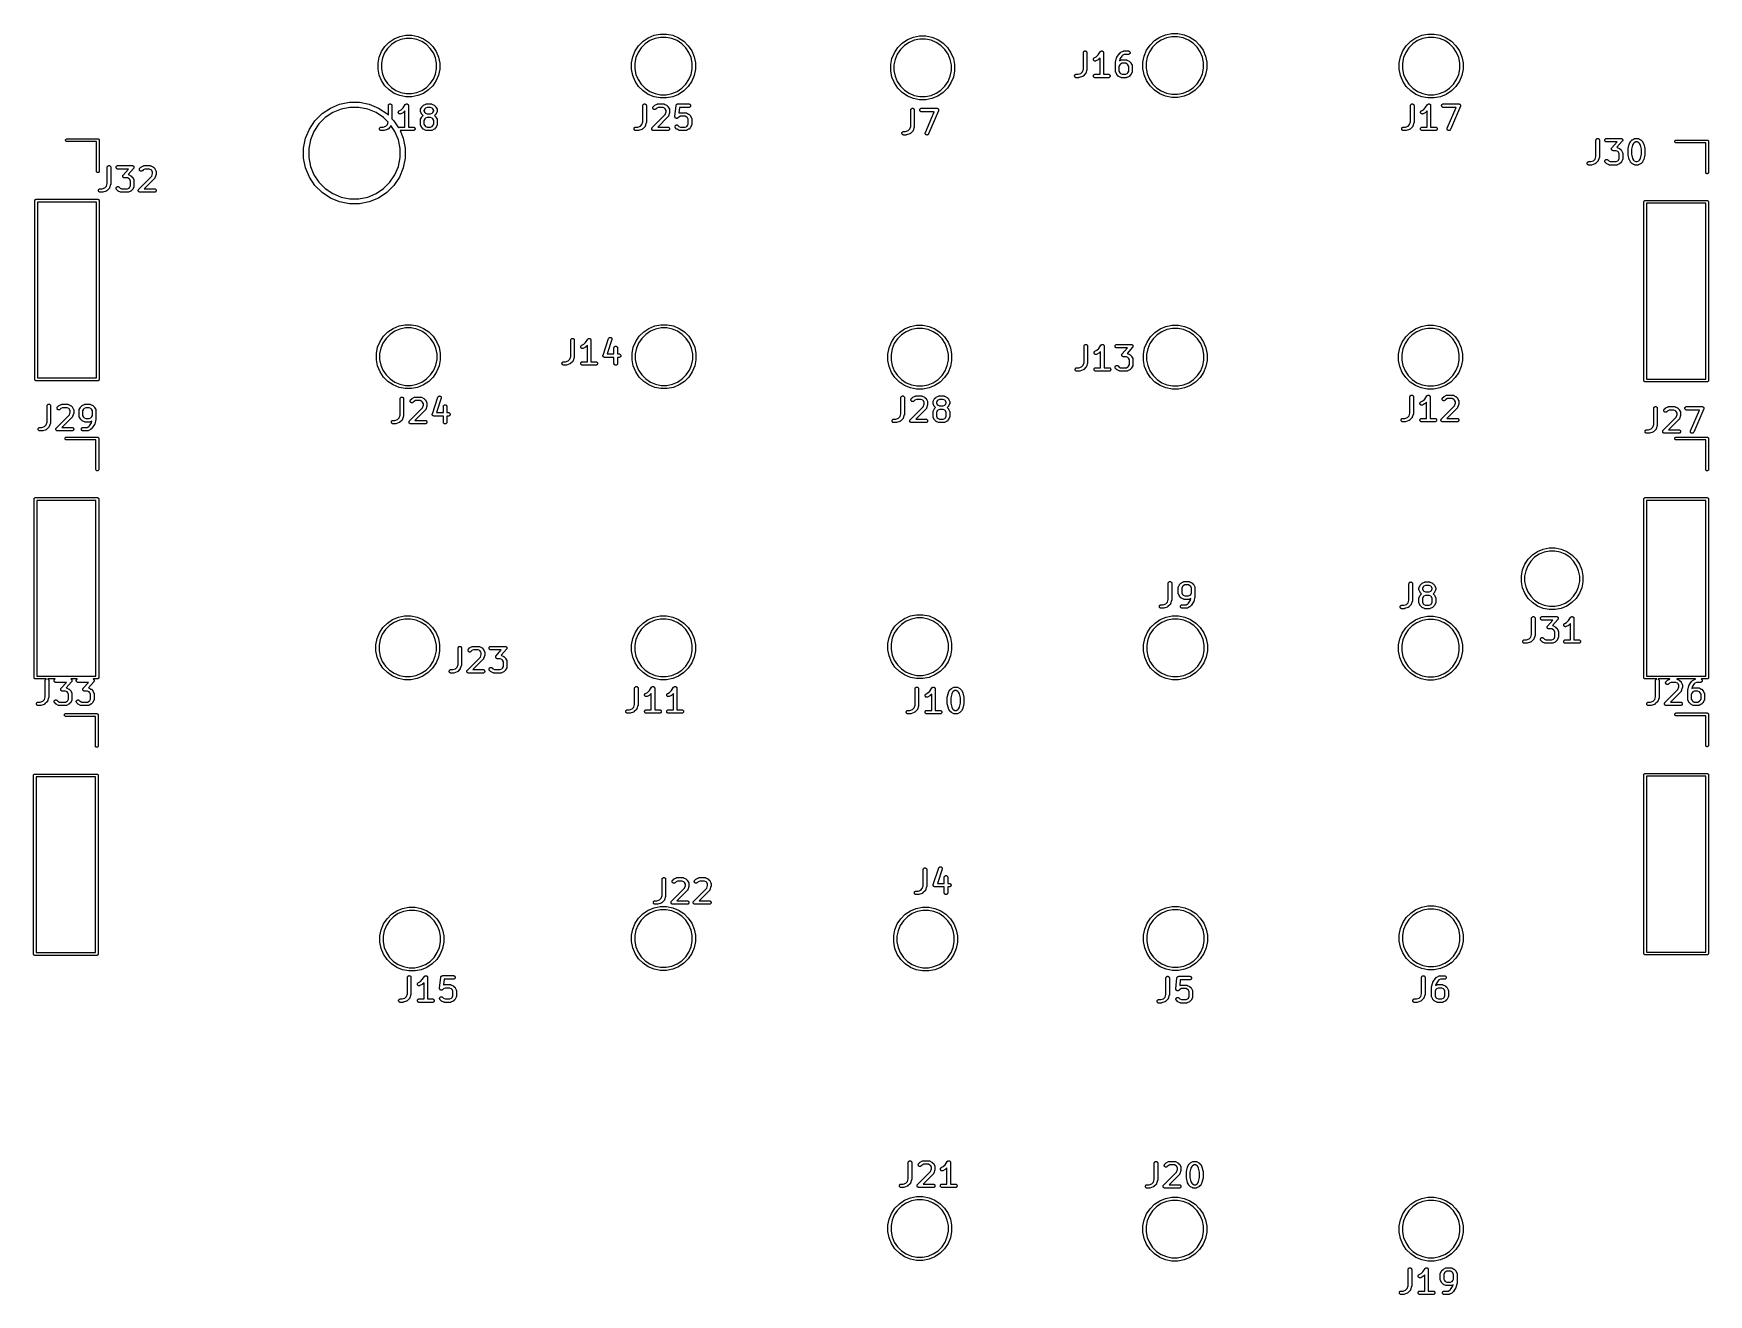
# Model space of a CAD drawing. Extents: x 4.1 to 76.2, y 7.7 to 62.
import ezdxf

# ---------------------------------------------------------------- set-up
doc = ezdxf.new("R2010")
doc.units = 0
doc.layers.add('BLACK', color=7, linetype='CONTINUOUS')

msp = doc.modelspace()

# ---------------------------------------------------------------- linework, layer by layer
at = {"layer": 'BLACK', "linetype": 'CONTINUOUS'}
for p, q in [((19.1208, 61.181), (19.2657, 61.398)), ((19.3739, 61.3092), (19.2442, 61.115)), ((19.2657, 61.398), (19.4502, 61.5825)), ((19.539, 61.4743), (19.3739, 61.3092)), ((19.4502, 61.5825), (19.6672, 61.7274)), ((19.7332, 61.604), (19.539, 61.4743)), ((19.6672, 61.7274), (19.9082, 61.8273)), ((19.9489, 61.6933), (19.7332, 61.604)), ((19.9082, 61.8273), (20.1641, 61.8782)), ((20.1779, 61.7389), (19.9489, 61.6933)), ((20.1641, 61.8782), (20.4251, 61.8782)), ((20.4113, 61.7389), (20.1779, 61.7389)), ((20.6403, 61.6933), (20.4113, 61.7389)), ((20.4251, 61.8782), (20.681, 61.8273)), ((20.856, 61.604), (20.6403, 61.6933)), ((20.681, 61.8273), (20.922, 61.7274)), ((21.0502, 61.4743), (20.856, 61.604)), ((20.922, 61.7274), (21.139, 61.5825)), ((21.2153, 61.3092), (21.0502, 61.4743)), ((21.139, 61.5825), (21.3235, 61.398)), ((21.345, 61.115), (21.2153, 61.3092)), ((21.3235, 61.398), (21.4684, 61.181)), ((30.0249, 61.2041), (30.1752, 61.4291)), ((30.2835, 61.3402), (30.1484, 61.1381)), ((30.1752, 61.4291), (30.3665, 61.6204)), ((30.4554, 61.5121), (30.2835, 61.3402)), ((30.3665, 61.6204), (30.5915, 61.7707)), ((30.6575, 61.6472), (30.4554, 61.5121)), ((30.5915, 61.7707), (30.8414, 61.8742)), ((30.882, 61.7402), (30.6575, 61.6472)), ((30.8414, 61.8742), (31.1067, 61.927)), ((31.1205, 61.7876), (30.882, 61.7402)), ((31.1067, 61.927), (31.3773, 61.927)), ((31.3635, 61.7876), (31.1205, 61.7876)), ((31.602, 61.7402), (31.3635, 61.7876)), ((31.3773, 61.927), (31.6426, 61.8742)), ((31.8265, 61.6472), (31.602, 61.7402)), ((31.6426, 61.8742), (31.8925, 61.7707)), ((32.0286, 61.5121), (31.8265, 61.6472)), ((31.8925, 61.7707), (32.1175, 61.6204)), ((32.2005, 61.3402), (32.0286, 61.5121)), ((32.1175, 61.6204), (32.3088, 61.4291)), ((32.3356, 61.1381), (32.2005, 61.3402)), ((32.3088, 61.4291), (32.4591, 61.2041)), ((41.1755, 61.1279), (41.3258, 61.3529)), ((41.4341, 61.264), (41.299, 61.0619)), ((41.3258, 61.3529), (41.5171, 61.5442)), ((41.606, 61.4359), (41.4341, 61.264)), ((41.5171, 61.5442), (41.7421, 61.6945)), ((41.8081, 61.571), (41.606, 61.4359)), ((41.7421, 61.6945), (41.992, 61.798)), ((42.0326, 61.664), (41.8081, 61.571)), ((41.992, 61.798), (42.2573, 61.8508)), ((42.2711, 61.7114), (42.0326, 61.664)), ((42.2573, 61.8508), (42.5279, 61.8508)), ((42.5141, 61.7114), (42.2711, 61.7114)), ((42.7526, 61.664), (42.5141, 61.7114)), ((42.5279, 61.8508), (42.7932, 61.798)), ((42.9771, 61.571), (42.7526, 61.664)), ((42.7932, 61.798), (43.0431, 61.6945)), ((43.1792, 61.4359), (42.9771, 61.571)), ((43.0431, 61.6945), (43.2681, 61.5442)), ((43.3511, 61.264), (43.1792, 61.4359)), ((43.2681, 61.5442), (43.4594, 61.3529)), ((43.4862, 61.0619), (43.3511, 61.264)), ((43.4594, 61.3529), (43.6097, 61.1279)), ((52.0213, 61.2295), (52.1716, 61.4545)), ((52.2799, 61.3656), (52.1448, 61.1635)), ((52.1716, 61.4545), (52.3629, 61.6458)), ((52.4518, 61.5375), (52.2799, 61.3656)), ((52.3629, 61.6458), (52.5879, 61.7961)), ((52.6539, 61.6726), (52.4518, 61.5375)), ((52.5879, 61.7961), (52.8378, 61.8996)), ((52.8784, 61.7656), (52.6539, 61.6726)), ((52.8378, 61.8996), (53.1031, 61.9524)), ((53.1169, 61.813), (52.8784, 61.7656)), ((53.1031, 61.9524), (53.3737, 61.9524)), ((53.3599, 61.813), (53.1169, 61.813)), ((53.5984, 61.7656), (53.3599, 61.813)), ((53.3737, 61.9524), (53.639, 61.8996)), ((53.8229, 61.6726), (53.5984, 61.7656)), ((53.639, 61.8996), (53.8889, 61.7961)), ((54.025, 61.5375), (53.8229, 61.6726)), ((53.8889, 61.7961), (54.1139, 61.6458)), ((54.1969, 61.3656), (54.025, 61.5375)), ((54.1139, 61.6458), (54.3052, 61.4545)), ((54.332, 61.1635), (54.1969, 61.3656)), ((54.3052, 61.4545), (54.4555, 61.2295)), ((63.0449, 61.2041), (63.1952, 61.4291)), ((63.3035, 61.3402), (63.1684, 61.1381)), ((63.1952, 61.4291), (63.3865, 61.6204)), ((63.4754, 61.5121), (63.3035, 61.3402)), ((63.3865, 61.6204), (63.6115, 61.7707)), ((63.6775, 61.6472), (63.4754, 61.5121)), ((63.6115, 61.7707), (63.8614, 61.8742)), ((63.902, 61.7402), (63.6775, 61.6472)), ((63.8614, 61.8742), (64.1267, 61.927)), ((64.1405, 61.7876), (63.902, 61.7402)), ((64.1267, 61.927), (64.3973, 61.927)), ((64.3835, 61.7876), (64.1405, 61.7876)), ((64.622, 61.7402), (64.3835, 61.7876)), ((64.3973, 61.927), (64.6626, 61.8742)), ((64.8465, 61.6472), (64.622, 61.7402)), ((64.6626, 61.8742), (64.9125, 61.7707)), ((65.0486, 61.5121), (64.8465, 61.6472)), ((64.9125, 61.7707), (65.1375, 61.6204)), ((65.2205, 61.3402), (65.0486, 61.5121)), ((65.1375, 61.6204), (65.3288, 61.4291)), ((65.3556, 61.1381), (65.2205, 61.3402)), ((65.3288, 61.4291), (65.4791, 61.2041)), ((18.97, 60.6841), (19.0209, 60.94)), ((18.97, 60.4231), (18.97, 60.6841)), ((19.0209, 60.94), (19.1208, 61.181)), ((19.1549, 60.8993), (19.1093, 60.6703)), ((19.1093, 60.6703), (19.1093, 60.4369)), ((19.2442, 61.115), (19.1549, 60.8993)), ((21.4343, 60.8993), (21.345, 61.115)), ((21.4799, 60.6703), (21.4343, 60.8993)), ((21.4684, 61.181), (21.5683, 60.94)), ((21.4799, 60.4369), (21.4799, 60.6703)), ((21.5683, 60.94), (21.6192, 60.6841)), ((21.6192, 60.6841), (21.6192, 60.4231)), ((29.8686, 60.6889), (29.9214, 60.9542)), ((29.8686, 60.4183), (29.8686, 60.6889)), ((29.9214, 60.9542), (30.0249, 61.2041)), ((30.0554, 60.9136), (30.008, 60.6751)), ((30.008, 60.6751), (30.008, 60.4321)), ((30.1484, 61.1381), (30.0554, 60.9136)), ((32.4286, 60.9136), (32.3356, 61.1381)), ((32.476, 60.6751), (32.4286, 60.9136)), ((32.4591, 61.2041), (32.5626, 60.9542)), ((32.476, 60.4321), (32.476, 60.6751)), ((32.5626, 60.9542), (32.6154, 60.6889)), ((32.6154, 60.6889), (32.6154, 60.4183)), ((41.0192, 60.6127), (41.072, 60.878)), ((41.0192, 60.3421), (41.0192, 60.6127)), ((41.072, 60.878), (41.1755, 61.1279)), ((41.206, 60.8374), (41.1586, 60.5989)), ((41.1586, 60.5989), (41.1586, 60.3559)), ((41.299, 61.0619), (41.206, 60.8374)), ((43.5792, 60.8374), (43.4862, 61.0619)), ((43.6266, 60.5989), (43.5792, 60.8374)), ((43.6097, 61.1279), (43.7132, 60.878)), ((43.6266, 60.3559), (43.6266, 60.5989)), ((43.7132, 60.878), (43.766, 60.6127)), ((43.766, 60.6127), (43.766, 60.3421)), ((49.3059, 61.1277), (49.3075, 61.1422)), ((49.3059, 61.1266), (49.3059, 61.1277)), ((49.3059, 60.4245), (49.3059, 61.1266)), ((49.3075, 61.1422), (49.3119, 61.1562)), ((49.3119, 61.1562), (49.319, 61.169)), ((49.319, 61.169), (49.3284, 61.1802)), ((49.3284, 61.1802), (49.3398, 61.1894)), ((49.3398, 61.1894), (49.3528, 61.1962)), ((49.3528, 61.1962), (49.3668, 61.2003)), ((49.3668, 61.2003), (49.3814, 61.2016)), ((49.3814, 61.2016), (49.396, 61.2001)), ((49.396, 61.2001), (49.4099, 61.1958)), ((49.4099, 61.1958), (49.4228, 61.1888)), ((49.4228, 61.1888), (49.4341, 61.1795)), ((49.4341, 61.1795), (49.4433, 61.1681)), ((49.4433, 61.1681), (49.4502, 61.1552)), ((49.4502, 61.1552), (49.4544, 61.1412)), ((49.4544, 61.1412), (49.4559, 61.1266)), ((49.4559, 61.1266), (49.4559, 60.4123)), ((49.7346, 60.836), (49.7351, 60.8506)), ((49.737, 60.8215), (49.7346, 60.836)), ((49.7351, 60.8506), (49.7384, 60.8649)), ((49.7421, 60.8078), (49.737, 60.8215)), ((49.7384, 60.8649), (49.7444, 60.8782)), ((49.7498, 60.7954), (49.7421, 60.8078)), ((49.7444, 60.8782), (49.7529, 60.8901)), ((49.7598, 60.7847), (49.7498, 60.7954)), ((49.7529, 60.8901), (49.7635, 60.9002)), ((49.7717, 60.7761), (49.7598, 60.7847)), ((49.7635, 60.9002), (49.7759, 60.908)), ((49.785, 60.77), (49.7717, 60.7761)), ((49.7759, 60.908), (49.8603, 60.9502)), ((49.7992, 60.7666), (49.785, 60.77)), ((49.8138, 60.766), (49.7992, 60.7666)), ((49.8283, 60.7683), (49.8138, 60.766)), ((49.842, 60.7734), (49.8283, 60.7683)), ((49.843, 60.7738), (49.842, 60.7734)), ((49.9382, 60.8214), (49.843, 60.7738)), ((49.8603, 60.9502), (49.9416, 61.0315)), ((49.9418, 60.8237), (49.9382, 60.8214)), ((49.9416, 61.0315), (50.0328, 61.1682)), ((49.9455, 60.8256), (49.9418, 60.8237)), ((49.948, 60.8276), (49.9455, 60.8256)), ((49.9506, 60.8292), (49.948, 60.8276)), ((49.9537, 60.8321), (49.9506, 60.8292)), ((49.957, 60.8348), (49.9537, 60.8321)), ((49.9577, 60.8355), (49.957, 60.8348)), ((50.0202, 60.8979), (49.9577, 60.8355)), ((50.0202, 60.2016), (50.0202, 60.8979)), ((50.0328, 61.1682), (50.0333, 61.169)), ((50.0333, 61.1691), (50.0381, 61.1747)), ((50.0333, 61.169), (50.0333, 61.1691)), ((50.0333, 61.169), (50.0333, 61.169)), ((50.0333, 61.169), (50.0333, 61.169)), ((50.0381, 61.1747), (50.0427, 61.1802)), ((50.0427, 61.1802), (50.0428, 61.1803)), ((50.0427, 61.1802), (50.0427, 61.1802)), ((50.0428, 61.1803), (50.0486, 61.185)), ((50.0486, 61.185), (50.0541, 61.1894)), ((50.0541, 61.1894), (50.0541, 61.1894)), ((50.0541, 61.1894), (50.0542, 61.1894)), ((50.0542, 61.1894), (50.061, 61.193)), ((50.061, 61.193), (50.0671, 61.1962)), ((50.0671, 61.1962), (50.0671, 61.1962)), ((50.0671, 61.1962), (50.0672, 61.1962)), ((50.0672, 61.1962), (50.0744, 61.1983)), ((50.0744, 61.1983), (50.0811, 61.2003)), ((50.0811, 61.2003), (50.0812, 61.2003)), ((50.0812, 61.2003), (50.0884, 61.201)), ((50.0812, 61.2003), (50.0812, 61.2003)), ((50.0884, 61.201), (50.0957, 61.2016)), ((50.0957, 61.2016), (50.0958, 61.2016)), ((50.0957, 61.2016), (50.0957, 61.2016)), ((50.0958, 61.2016), (50.1033, 61.2008)), ((50.1033, 61.2008), (50.1102, 61.2001)), ((50.1102, 61.2001), (50.1103, 61.2001)), ((50.1103, 61.2001), (50.1104, 61.2001)), ((50.1104, 61.2001), (50.1177, 61.1978)), ((50.1177, 61.1978), (50.1242, 61.1958)), ((50.1242, 61.1958), (50.1243, 61.1957)), ((50.1243, 61.1957), (50.1243, 61.1957)), ((50.1243, 61.1957), (50.1309, 61.1922)), ((50.1309, 61.1922), (50.1371, 61.1888)), ((50.1371, 61.1888), (50.1371, 61.1888)), ((50.1371, 61.1888), (50.1372, 61.1887)), ((50.1372, 61.1887), (50.1428, 61.1841)), ((50.1428, 61.1841), (50.1484, 61.1795)), ((50.1484, 61.1795), (50.1484, 61.1794)), ((50.1484, 61.1794), (50.1485, 61.1794)), ((50.1485, 61.1794), (50.1533, 61.1734)), ((50.1533, 61.1734), (50.1576, 61.1681)), ((50.1576, 61.1681), (50.1577, 61.1681)), ((50.1577, 61.1681), (50.1577, 61.168)), ((50.1577, 61.168), (50.1614, 61.1611)), ((50.1614, 61.1611), (50.1645, 61.1552)), ((50.1645, 61.1552), (50.1645, 61.1551)), ((50.1645, 61.1551), (50.1645, 61.1551)), ((50.1645, 61.1551), (50.1667, 61.148)), ((50.1667, 61.148), (50.1687, 61.1412)), ((50.1687, 61.1412), (50.1687, 61.1411)), ((50.1687, 61.1411), (50.1688, 61.1411)), ((50.1688, 61.1411), (50.1695, 61.1337)), ((50.1695, 61.1337), (50.1702, 61.1266)), ((50.1702, 61.1266), (50.1702, 60.2016)), ((50.6868, 60.6991), (50.687, 60.7004)), ((50.6868, 60.698), (50.6868, 60.6991)), ((50.6868, 60.3171), (50.6868, 60.698)), ((50.6869, 60.7018), (50.6878, 60.7077)), ((50.687, 60.7004), (50.6869, 60.7018)), ((50.6878, 60.7077), (50.6885, 60.7136)), ((50.6885, 60.7136), (50.6889, 60.7149)), ((50.6889, 60.7149), (50.6891, 60.7162)), ((50.6891, 60.7162), (50.7367, 60.9067)), ((50.7367, 60.9067), (50.7369, 60.9077)), ((50.7369, 60.9077), (50.7387, 60.9124)), ((50.7387, 60.9124), (50.7402, 60.9172)), ((50.7402, 60.9172), (50.7412, 60.9193)), ((50.7412, 60.9193), (50.7421, 60.9214)), ((50.7421, 60.9214), (50.7447, 60.9257)), ((50.7447, 60.9257), (50.747, 60.9301)), ((50.747, 60.9301), (50.8423, 61.073)), ((50.8711, 60.606), (50.8368, 60.5375)), ((50.8368, 60.5375), (50.8368, 60.3348)), ((50.8423, 61.073), (50.8424, 61.0731)), ((50.8424, 61.0731), (50.8429, 61.0739)), ((50.8424, 61.0731), (50.8424, 61.0731)), ((50.8424, 61.0731), (50.8424, 61.0731)), ((50.8429, 61.0739), (50.8473, 61.0791)), ((50.8473, 61.0791), (50.8517, 61.0844)), ((50.8517, 61.0844), (50.8993, 61.132)), ((50.8791, 60.8577), (50.8605, 60.7836)), ((50.8605, 60.7836), (50.9188, 60.8127)), ((50.9015, 60.6364), (50.8711, 60.606)), ((50.963, 60.9836), (50.8791, 60.8577)), ((50.8993, 61.132), (50.9, 61.1328)), ((50.9, 61.1328), (50.9033, 61.1354)), ((50.97, 60.6707), (50.9015, 60.6364)), ((50.9033, 61.1354), (50.9064, 61.1383)), ((50.9064, 61.1383), (50.909, 61.14)), ((50.909, 61.14), (50.9115, 61.1419)), ((50.9115, 61.1419), (50.9152, 61.1438)), ((50.9152, 61.1438), (50.9188, 61.1461)), ((50.9188, 61.1461), (51.014, 61.1937)), ((50.9188, 60.8127), (50.9197, 60.8132)), ((50.9197, 60.8132), (50.9218, 60.814)), ((50.9218, 60.814), (50.9237, 60.815)), ((50.9237, 60.815), (50.9286, 60.8165)), ((50.9286, 60.8165), (50.9334, 60.8183)), ((50.9334, 60.8183), (50.9356, 60.8186)), ((50.9356, 60.8186), (50.9377, 60.8192)), ((50.9377, 60.8192), (50.9428, 60.8197)), ((50.9428, 60.8197), (50.9479, 60.8205)), ((50.9479, 60.8205), (50.9501, 60.8205)), ((50.9501, 60.8205), (50.9523, 60.8207)), ((50.9523, 60.8207), (51.1428, 60.8207)), ((50.9967, 61.0174), (50.963, 60.9836)), ((51.1251, 60.6707), (50.97, 60.6707)), ((51.0652, 61.0516), (50.9967, 61.0174)), ((51.014, 61.1937), (51.0149, 61.1942)), ((51.0149, 61.1942), (51.017, 61.1949)), ((51.017, 61.1949), (51.019, 61.196)), ((51.019, 61.196), (51.0239, 61.1974)), ((51.0239, 61.1974), (51.0287, 61.1992)), ((51.0287, 61.1992), (51.0309, 61.1996)), ((51.0309, 61.1996), (51.033, 61.2002)), ((51.033, 61.2002), (51.0381, 61.2007)), ((51.0381, 61.2007), (51.0431, 61.2015)), ((51.0431, 61.2015), (51.0453, 61.2014)), ((51.0453, 61.2014), (51.0475, 61.2016)), ((51.0475, 61.2016), (51.238, 61.2016)), ((51.238, 61.0516), (51.0652, 61.0516)), ((51.1936, 60.6364), (51.1251, 60.6707)), ((51.1428, 60.8207), (51.1438, 60.8207)), ((51.1438, 60.8207), (51.146, 60.8204)), ((51.146, 60.8204), (51.1482, 60.8205)), ((51.1482, 60.8205), (51.1533, 60.8196)), ((51.1533, 60.8196), (51.1584, 60.819)), ((51.1584, 60.819), (51.1605, 60.8184)), ((51.1605, 60.8184), (51.1627, 60.818)), ((51.1627, 60.818), (51.1674, 60.8162)), ((51.1674, 60.8162), (51.1723, 60.8146)), ((51.1723, 60.8146), (51.1743, 60.8135)), ((51.1743, 60.8135), (51.1763, 60.8127)), ((51.1763, 60.8127), (51.2716, 60.7651)), ((51.224, 60.606), (51.1936, 60.6364)), ((51.2583, 60.5375), (51.224, 60.606)), ((51.238, 61.2016), (51.2391, 61.2016)), ((51.2526, 61.053), (51.238, 61.0516)), ((51.2391, 61.2016), (51.2536, 61.2)), ((51.2666, 61.0573), (51.2526, 61.053)), ((51.2536, 61.2), (51.2676, 61.1956)), ((51.2583, 60.3348), (51.2583, 60.5375)), ((51.2795, 61.0642), (51.2666, 61.0573)), ((51.2676, 61.1956), (51.2804, 61.1885)), ((51.2716, 60.7651), (51.2725, 60.7647)), ((51.2725, 60.7647), (51.276, 60.7624)), ((51.276, 60.7624), (51.2797, 60.7604)), ((51.2909, 61.0734), (51.2795, 61.0642)), ((51.2797, 60.7604), (51.2822, 60.7584)), ((51.2804, 61.1885), (51.2916, 61.1791)), ((51.2822, 60.7584), (51.2848, 60.7567)), ((51.2848, 60.7567), (51.2878, 60.7538)), ((51.2878, 60.7538), (51.2911, 60.7511)), ((51.3002, 61.0847), (51.2909, 61.0734)), ((51.2911, 60.7511), (51.3387, 60.7035)), ((51.2916, 61.1791), (51.3008, 61.1677)), ((51.3072, 61.0976), (51.3002, 61.0847)), ((51.3008, 61.1677), (51.3076, 61.1547)), ((51.3115, 61.1115), (51.3072, 61.0976)), ((51.3076, 61.1547), (51.3117, 61.1407)), ((51.313, 61.1261), (51.3115, 61.1115)), ((51.3117, 61.1407), (51.313, 61.1261)), ((51.3387, 60.7035), (51.3394, 60.7027)), ((51.3394, 60.7027), (51.342, 60.6994)), ((51.342, 60.6994), (51.3449, 60.6964)), ((51.3449, 60.6964), (51.3466, 60.6937)), ((51.3466, 60.6937), (51.3485, 60.6913)), ((51.3485, 60.6913), (51.3505, 60.6875)), ((51.3505, 60.6875), (51.3527, 60.684)), ((51.3527, 60.684), (51.4003, 60.5887)), ((51.4003, 60.5887), (51.4008, 60.5878)), ((51.4008, 60.5878), (51.4016, 60.5857)), ((51.4016, 60.5857), (51.4026, 60.5838)), ((51.4026, 60.5838), (51.4041, 60.5789)), ((51.4041, 60.5789), (51.4058, 60.5741)), ((51.4058, 60.5741), (51.4062, 60.5719)), ((51.4062, 60.5719), (51.4068, 60.5698)), ((51.4068, 60.5698), (51.4073, 60.5647)), ((51.4073, 60.5647), (51.4081, 60.5596)), ((51.4081, 60.5596), (51.408, 60.5574)), ((51.408, 60.5574), (51.4083, 60.5552)), ((51.4083, 60.5552), (51.4083, 60.3171)), ((51.865, 60.7143), (51.9178, 60.9796)), ((51.865, 60.4437), (51.865, 60.7143)), ((51.9178, 60.9796), (52.0213, 61.2295)), ((52.0518, 60.939), (52.0044, 60.7005)), ((52.0044, 60.7005), (52.0044, 60.4575)), ((52.1448, 61.1635), (52.0518, 60.939)), ((54.425, 60.939), (54.332, 61.1635)), ((54.4724, 60.7005), (54.425, 60.939)), ((54.4555, 61.2295), (54.559, 60.9796)), ((54.4724, 60.4575), (54.4724, 60.7005)), ((54.559, 60.9796), (54.6118, 60.7143)), ((54.6118, 60.7143), (54.6118, 60.4437)), ((62.8886, 60.6889), (62.9414, 60.9542)), ((62.8886, 60.4183), (62.8886, 60.6889)), ((62.9414, 60.9542), (63.0449, 61.2041)), ((63.0754, 60.9136), (63.028, 60.6751)), ((63.028, 60.6751), (63.028, 60.4321)), ((63.1684, 61.1381), (63.0754, 60.9136)), ((65.4486, 60.9136), (65.3556, 61.1381)), ((65.496, 60.6751), (65.4486, 60.9136)), ((65.4791, 61.2041), (65.5826, 60.9542)), ((65.496, 60.4321), (65.496, 60.6751)), ((65.5826, 60.9542), (65.6354, 60.6889)), ((65.6354, 60.6889), (65.6354, 60.4183)), ((19.0209, 60.1672), (18.97, 60.4231)), ((19.1208, 59.9262), (19.0209, 60.1672)), ((19.1093, 60.4369), (19.1549, 60.2079)), ((19.2657, 59.7092), (19.1208, 59.9262)), ((19.1549, 60.2079), (19.2442, 59.9922)), ((19.2442, 59.9922), (19.3739, 59.798)), ((21.2153, 59.798), (21.345, 59.9922)), ((21.4684, 59.9262), (21.3235, 59.7092)), ((21.345, 59.9922), (21.4343, 60.2079)), ((21.4343, 60.2079), (21.4799, 60.4369)), ((21.5683, 60.1672), (21.4684, 59.9262)), ((21.6192, 60.4231), (21.5683, 60.1672)), ((29.9214, 60.153), (29.8686, 60.4183)), ((30.0249, 59.9031), (29.9214, 60.153)), ((30.008, 60.4321), (30.0554, 60.1936)), ((30.1752, 59.6781), (30.0249, 59.9031)), ((30.0554, 60.1936), (30.1484, 59.9691)), ((30.1484, 59.9691), (30.2835, 59.767)), ((32.2005, 59.767), (32.3356, 59.9691)), ((32.4591, 59.9031), (32.3088, 59.6781)), ((32.3356, 59.9691), (32.4286, 60.1936)), ((32.4286, 60.1936), (32.476, 60.4321)), ((32.5626, 60.153), (32.4591, 59.9031)), ((32.6154, 60.4183), (32.5626, 60.153)), ((41.072, 60.0768), (41.0192, 60.3421)), ((41.1755, 59.8269), (41.072, 60.0768)), ((41.1586, 60.3559), (41.206, 60.1174)), ((41.3258, 59.6019), (41.1755, 59.8269)), ((41.206, 60.1174), (41.299, 59.8929)), ((41.299, 59.8929), (41.4341, 59.6908)), ((43.3511, 59.6908), (43.4862, 59.8929)), ((43.6097, 59.8269), (43.4594, 59.6019)), ((43.4862, 59.8929), (43.5792, 60.1174)), ((43.5792, 60.1174), (43.6266, 60.3559)), ((43.7132, 60.0768), (43.6097, 59.8269)), ((43.766, 60.3421), (43.7132, 60.0768)), ((48.9249, 60.1271), (48.9265, 60.1417)), ((48.9263, 60.1126), (48.9249, 60.1271)), ((48.9304, 60.0985), (48.9263, 60.1126)), ((48.9265, 60.1417), (48.9308, 60.1557)), ((48.9372, 60.0856), (48.9304, 60.0985)), ((48.9308, 60.1557), (48.9377, 60.1686)), ((48.9463, 60.0741), (48.9372, 60.0856)), ((48.9377, 60.1686), (48.9471, 60.1798)), ((48.9575, 60.0647), (48.9463, 60.0741)), ((48.9471, 60.1798), (48.9584, 60.1891)), ((48.9704, 60.0577), (48.9575, 60.0647)), ((48.9584, 60.1891), (48.9713, 60.196)), ((48.9843, 60.0533), (48.9704, 60.0577)), ((48.9713, 60.196), (48.9854, 60.2002)), ((48.9989, 60.0516), (48.9843, 60.0533)), ((48.9854, 60.2002), (48.9999, 60.2016)), ((48.9999, 60.0516), (48.9989, 60.0516)), ((48.9999, 60.2016), (49.083, 60.2016)), ((49.0952, 60.0516), (48.9999, 60.0516)), ((49.083, 60.2016), (49.1975, 60.2398)), ((49.0994, 60.052), (49.0952, 60.0516)), ((49.1036, 60.0521), (49.0994, 60.052)), ((49.1066, 60.0527), (49.1036, 60.0521)), ((49.1097, 60.053), (49.1066, 60.0527)), ((49.1138, 60.0543), (49.1097, 60.053)), ((49.1179, 60.0551), (49.1138, 60.0543)), ((49.1189, 60.0555), (49.1179, 60.0551)), ((49.2617, 60.1031), (49.1189, 60.0555)), ((49.1975, 60.2398), (49.2677, 60.31)), ((49.2637, 60.104), (49.2617, 60.1031)), ((49.2659, 60.1046), (49.2637, 60.104)), ((49.2704, 60.107), (49.2659, 60.1046)), ((49.2677, 60.31), (49.3059, 60.4245)), ((49.2751, 60.109), (49.2704, 60.107)), ((49.2769, 60.1103), (49.2751, 60.109)), ((49.2789, 60.1113), (49.2769, 60.1103)), ((49.2829, 60.1145), (49.2789, 60.1113)), ((49.2871, 60.1175), (49.2829, 60.1145)), ((49.2886, 60.1191), (49.2871, 60.1175)), ((49.2903, 60.1205), (49.2886, 60.1191)), ((49.2911, 60.1212), (49.2903, 60.1205)), ((49.3863, 60.2164), (49.2911, 60.1212)), ((49.3877, 60.2181), (49.3863, 60.2164)), ((49.3893, 60.2196), (49.3877, 60.2181)), ((49.3923, 60.2238), (49.3893, 60.2196)), ((49.3956, 60.2278), (49.3923, 60.2238)), ((49.3966, 60.2297), (49.3956, 60.2278)), ((49.3979, 60.2315), (49.3966, 60.2297)), ((49.4001, 60.2361), (49.3979, 60.2315)), ((49.4025, 60.2407), (49.4001, 60.2361)), ((49.4031, 60.2428), (49.4025, 60.2407)), ((49.4041, 60.2448), (49.4031, 60.2428)), ((49.4044, 60.2458), (49.4041, 60.2448)), ((49.452, 60.3886), (49.4044, 60.2458)), ((49.453, 60.3927), (49.452, 60.3886)), ((49.4542, 60.3967), (49.453, 60.3927)), ((49.4546, 60.3998), (49.4542, 60.3967)), ((49.4553, 60.4029), (49.4546, 60.3998)), ((49.4554, 60.4071), (49.4553, 60.4029)), ((49.4559, 60.4113), (49.4554, 60.4071)), ((49.4559, 60.4123), (49.4559, 60.4113)), ((49.7344, 60.1271), (49.736, 60.1417)), ((49.7358, 60.1126), (49.7344, 60.1271)), ((49.7399, 60.0985), (49.7358, 60.1126)), ((49.736, 60.1417), (49.7403, 60.1557)), ((49.7467, 60.0856), (49.7399, 60.0985)), ((49.7403, 60.1557), (49.7473, 60.1686)), ((49.7559, 60.0741), (49.7467, 60.0856)), ((49.7473, 60.1686), (49.7566, 60.1798)), ((49.7671, 60.0647), (49.7559, 60.0741)), ((49.7566, 60.1798), (49.7679, 60.1891)), ((49.7799, 60.0577), (49.7671, 60.0647)), ((49.7679, 60.1891), (49.7809, 60.196)), ((49.7939, 60.0533), (49.7799, 60.0577)), ((49.7809, 60.196), (49.7949, 60.2002)), ((49.8084, 60.0516), (49.7939, 60.0533)), ((49.7949, 60.2002), (49.8094, 60.2016)), ((49.8094, 60.0516), (49.8084, 60.0516)), ((49.8094, 60.2016), (50.0202, 60.2016)), ((50.3809, 60.0516), (49.8094, 60.0516)), ((50.1702, 60.2016), (50.3809, 60.2016)), ((50.3809, 60.2016), (50.3819, 60.2016)), ((50.3954, 60.053), (50.3809, 60.0516)), ((50.3819, 60.2016), (50.3965, 60.2)), ((50.4095, 60.0573), (50.3954, 60.053)), ((50.3965, 60.2), (50.4104, 60.1956)), ((50.4224, 60.0642), (50.4095, 60.0573)), ((50.4104, 60.1956), (50.4232, 60.1885)), ((50.4337, 60.0734), (50.4224, 60.0642)), ((50.4232, 60.1885), (50.4345, 60.1791)), ((50.4431, 60.0847), (50.4337, 60.0734)), ((50.4345, 60.1791), (50.4436, 60.1677)), ((50.45, 60.0976), (50.4431, 60.0847)), ((50.4436, 60.1677), (50.4504, 60.1547)), ((50.4543, 60.1115), (50.45, 60.0976)), ((50.4504, 60.1547), (50.4545, 60.1407)), ((50.4559, 60.1261), (50.4543, 60.1115)), ((50.4545, 60.1407), (50.4559, 60.1261)), ((50.687, 60.3149), (50.6868, 60.3171)), ((50.687, 60.3127), (50.687, 60.3149)), ((50.6878, 60.3076), (50.687, 60.3127)), ((50.6883, 60.3025), (50.6878, 60.3076)), ((50.6889, 60.3004), (50.6883, 60.3025)), ((50.6892, 60.2982), (50.6889, 60.3004)), ((50.691, 60.2934), (50.6892, 60.2982)), ((50.6925, 60.2885), (50.691, 60.2934)), ((50.6935, 60.2866), (50.6925, 60.2885)), ((50.6943, 60.2845), (50.6935, 60.2866)), ((50.6947, 60.2836), (50.6943, 60.2845)), ((50.7424, 60.1883), (50.6947, 60.2836)), ((50.7446, 60.1847), (50.7424, 60.1883)), ((50.7465, 60.181), (50.7446, 60.1847)), ((50.7485, 60.1786), (50.7465, 60.181)), ((50.7502, 60.1759), (50.7485, 60.1786)), ((50.7531, 60.1729), (50.7502, 60.1759)), ((50.7557, 60.1696), (50.7531, 60.1729)), ((50.7564, 60.1688), (50.7557, 60.1696)), ((50.804, 60.1212), (50.7564, 60.1688)), ((50.8073, 60.1185), (50.804, 60.1212)), ((50.8103, 60.1156), (50.8073, 60.1185)), ((50.8129, 60.1139), (50.8103, 60.1156)), ((50.8153, 60.1119), (50.8129, 60.1139)), ((50.8191, 60.1099), (50.8153, 60.1119)), ((50.8226, 60.1076), (50.8191, 60.1099)), ((50.8235, 60.1072), (50.8226, 60.1076)), ((50.9188, 60.0595), (50.8235, 60.1072)), ((50.8368, 60.3348), (50.8711, 60.2663)), ((50.8711, 60.2663), (50.9015, 60.2359)), ((50.9015, 60.2359), (50.97, 60.2016)), ((50.9208, 60.0587), (50.9188, 60.0595)), ((50.9228, 60.0577), (50.9208, 60.0587)), ((50.9276, 60.0561), (50.9228, 60.0577)), ((50.9324, 60.0543), (50.9276, 60.0561)), ((50.9346, 60.0539), (50.9324, 60.0543)), ((50.9367, 60.0533), (50.9346, 60.0539)), ((50.9418, 60.0527), (50.9367, 60.0533)), ((50.9469, 60.0518), (50.9418, 60.0527)), ((50.9491, 60.0519), (50.9469, 60.0518)), ((50.9513, 60.0516), (50.9491, 60.0519)), ((50.9523, 60.0516), (50.9513, 60.0516)), ((51.1428, 60.0516), (50.9523, 60.0516)), ((50.97, 60.2016), (51.1251, 60.2016)), ((51.1251, 60.2016), (51.1936, 60.2359)), ((51.145, 60.0518), (51.1428, 60.0516)), ((51.1472, 60.0517), (51.145, 60.0518)), ((51.1522, 60.0525), (51.1472, 60.0517)), ((51.1573, 60.053), (51.1522, 60.0525)), ((51.1595, 60.0537), (51.1573, 60.053)), ((51.1616, 60.054), (51.1595, 60.0537)), ((51.1665, 60.0558), (51.1616, 60.054)), ((51.1714, 60.0573), (51.1665, 60.0558)), ((51.1733, 60.0583), (51.1714, 60.0573)), ((51.1754, 60.0591), (51.1733, 60.0583)), ((51.1763, 60.0595), (51.1754, 60.0591)), ((51.2716, 60.1072), (51.1763, 60.0595)), ((51.1936, 60.2359), (51.224, 60.2663)), ((51.224, 60.2663), (51.2583, 60.3348)), ((51.2751, 60.1094), (51.2716, 60.1072)), ((51.2789, 60.1113), (51.2751, 60.1094)), ((51.2813, 60.1133), (51.2789, 60.1113)), ((51.284, 60.1149), (51.2813, 60.1133)), ((51.287, 60.1178), (51.284, 60.1149)), ((51.2903, 60.1205), (51.287, 60.1178)), ((51.2911, 60.1212), (51.2903, 60.1205)), ((51.3387, 60.1688), (51.2911, 60.1212)), ((51.3413, 60.1721), (51.3387, 60.1688)), ((51.3443, 60.1751), (51.3413, 60.1721)), ((51.346, 60.1777), (51.3443, 60.1751)), ((51.348, 60.1801), (51.346, 60.1777)), ((51.3499, 60.1838), (51.348, 60.1801)), ((51.3522, 60.1874), (51.3499, 60.1838)), ((51.3527, 60.1883), (51.3522, 60.1874)), ((51.4003, 60.2836), (51.3527, 60.1883)), ((51.4011, 60.2856), (51.4003, 60.2836)), ((51.4022, 60.2875), (51.4011, 60.2856)), ((51.4037, 60.2924), (51.4022, 60.2875)), ((51.4056, 60.2972), (51.4037, 60.2924)), ((51.406, 60.2994), (51.4056, 60.2972)), ((51.4066, 60.3015), (51.406, 60.2994)), ((51.4072, 60.3066), (51.4066, 60.3015)), ((51.4081, 60.3116), (51.4072, 60.3066)), ((51.4082, 60.316), (51.408, 60.3139)), ((51.408, 60.3139), (51.4081, 60.3116)), ((51.4083, 60.3171), (51.4082, 60.316)), ((51.9178, 60.1784), (51.865, 60.4437)), ((52.0213, 59.9285), (51.9178, 60.1784)), ((52.0044, 60.4575), (52.0518, 60.219)), ((52.1716, 59.7035), (52.0213, 59.9285)), ((52.0518, 60.219), (52.1448, 59.9945)), ((52.1448, 59.9945), (52.2799, 59.7924)), ((54.1969, 59.7924), (54.332, 59.9945)), ((54.4555, 59.9285), (54.3052, 59.7035)), ((54.332, 59.9945), (54.425, 60.219)), ((54.425, 60.219), (54.4724, 60.4575)), ((54.559, 60.1784), (54.4555, 59.9285)), ((54.6118, 60.4437), (54.559, 60.1784)), ((62.9414, 60.153), (62.8886, 60.4183)), ((63.0449, 59.9031), (62.9414, 60.153)), ((63.028, 60.4321), (63.0754, 60.1936)), ((63.1952, 59.6781), (63.0449, 59.9031)), ((63.0754, 60.1936), (63.1684, 59.9691)), ((63.1684, 59.9691), (63.3035, 59.767)), ((65.2205, 59.767), (65.3556, 59.9691)), ((65.4791, 59.9031), (65.3288, 59.6781)), ((65.3556, 59.9691), (65.4486, 60.1936)), ((65.4486, 60.1936), (65.496, 60.4321)), ((65.5826, 60.153), (65.4791, 59.9031)), ((65.6354, 60.4183), (65.5826, 60.153)), ((19.4502, 59.5247), (19.2657, 59.7092)), ((19.3739, 59.798), (19.539, 59.6329)), ((19.6672, 59.3798), (19.4502, 59.5247)), ((19.539, 59.6329), (19.7332, 59.5032)), ((19.9082, 59.2799), (19.6672, 59.3798)), ((19.7332, 59.5032), (19.9489, 59.4139)), ((20.1641, 59.229), (19.9082, 59.2799)), ((19.9489, 59.4139), (20.1779, 59.3683)), ((20.4251, 59.229), (20.1641, 59.229)), ((20.1779, 59.3683), (20.4113, 59.3683)), ((20.4113, 59.3683), (20.6403, 59.4139)), ((20.681, 59.2799), (20.4251, 59.229)), ((20.6403, 59.4139), (20.856, 59.5032)), ((20.922, 59.3798), (20.681, 59.2799)), ((20.856, 59.5032), (21.0502, 59.6329)), ((21.139, 59.5247), (20.922, 59.3798)), ((21.0502, 59.6329), (21.2153, 59.798)), ((21.3235, 59.7092), (21.139, 59.5247)), ((30.3665, 59.4868), (30.1752, 59.6781)), ((30.2835, 59.767), (30.4554, 59.5951)), ((30.5915, 59.3365), (30.3665, 59.4868)), ((30.4554, 59.5951), (30.6575, 59.46)), ((30.8414, 59.233), (30.5915, 59.3365)), ((30.6575, 59.46), (30.882, 59.367)), ((31.1067, 59.1802), (30.8414, 59.233)), ((30.882, 59.367), (31.1205, 59.3196)), ((31.3773, 59.1802), (31.1067, 59.1802)), ((31.1205, 59.3196), (31.3635, 59.3196)), ((31.3635, 59.3196), (31.602, 59.367)), ((31.6426, 59.233), (31.3773, 59.1802)), ((31.602, 59.367), (31.8265, 59.46)), ((31.8925, 59.3365), (31.6426, 59.233)), ((31.8265, 59.46), (32.0286, 59.5951)), ((32.1175, 59.4868), (31.8925, 59.3365)), ((32.0286, 59.5951), (32.2005, 59.767)), ((32.3088, 59.6781), (32.1175, 59.4868)), ((41.5171, 59.4106), (41.3258, 59.6019)), ((41.4341, 59.6908), (41.606, 59.5189)), ((41.7421, 59.2603), (41.5171, 59.4106)), ((41.606, 59.5189), (41.8081, 59.3838)), ((41.992, 59.1568), (41.7421, 59.2603)), ((41.8081, 59.3838), (42.0326, 59.2908)), ((42.2573, 59.104), (41.992, 59.1568)), ((42.0326, 59.2908), (42.2711, 59.2434)), ((42.5279, 59.104), (42.2573, 59.104)), ((42.2711, 59.2434), (42.5141, 59.2434)), ((42.5141, 59.2434), (42.7526, 59.2908)), ((42.7932, 59.1568), (42.5279, 59.104)), ((42.7526, 59.2908), (42.9771, 59.3838)), ((43.0431, 59.2603), (42.7932, 59.1568)), ((42.9771, 59.3838), (43.1792, 59.5189)), ((43.2681, 59.4106), (43.0431, 59.2603)), ((43.1792, 59.5189), (43.3511, 59.6908)), ((43.4594, 59.6019), (43.2681, 59.4106)), ((52.3629, 59.5122), (52.1716, 59.7035)), ((52.2799, 59.7924), (52.4518, 59.6205)), ((52.5879, 59.3619), (52.3629, 59.5122)), ((52.4518, 59.6205), (52.6539, 59.4854)), ((52.8378, 59.2584), (52.5879, 59.3619)), ((52.6539, 59.4854), (52.8784, 59.3924)), ((53.1031, 59.2056), (52.8378, 59.2584)), ((52.8784, 59.3924), (53.1169, 59.345)), ((53.3737, 59.2056), (53.1031, 59.2056)), ((53.1169, 59.345), (53.3599, 59.345)), ((53.3599, 59.345), (53.5984, 59.3924)), ((53.639, 59.2584), (53.3737, 59.2056)), ((53.5984, 59.3924), (53.8229, 59.4854)), ((53.8889, 59.3619), (53.639, 59.2584)), ((53.8229, 59.4854), (54.025, 59.6205)), ((54.1139, 59.5122), (53.8889, 59.3619)), ((54.025, 59.6205), (54.1969, 59.7924)), ((54.3052, 59.7035), (54.1139, 59.5122)), ((63.3865, 59.4868), (63.1952, 59.6781)), ((63.3035, 59.767), (63.4754, 59.5951)), ((63.6115, 59.3365), (63.3865, 59.4868)), ((63.4754, 59.5951), (63.6775, 59.46)), ((63.8614, 59.233), (63.6115, 59.3365)), ((63.6775, 59.46), (63.902, 59.367)), ((64.1267, 59.1802), (63.8614, 59.233)), ((63.902, 59.367), (64.1405, 59.3196)), ((64.3973, 59.1802), (64.1267, 59.1802)), ((64.1405, 59.3196), (64.3835, 59.3196)), ((64.3835, 59.3196), (64.622, 59.367)), ((64.6626, 59.233), (64.3973, 59.1802)), ((64.622, 59.367), (64.8465, 59.46)), ((64.9125, 59.3365), (64.6626, 59.233)), ((64.8465, 59.46), (65.0486, 59.5951)), ((65.1375, 59.4868), (64.9125, 59.3365)), ((65.0486, 59.5951), (65.2205, 59.767)), ((65.3288, 59.6781), (65.1375, 59.4868)), ((16.2536, 58.2021), (16.5579, 58.5064)), ((16.5579, 58.5064), (16.9156, 58.7455)), ((17.0194, 58.5514), (16.6974, 58.3363)), ((16.9156, 58.7455), (17.3132, 58.9101)), ((17.377, 58.6996), (17.0194, 58.5514)), ((17.3132, 58.9101), (17.7352, 58.9941)), ((17.7568, 58.7751), (17.377, 58.6996)), ((17.7352, 58.9941), (18.1655, 58.9941)), ((18.1439, 58.7751), (17.7568, 58.7751)), ((18.5237, 58.6996), (18.1439, 58.7751)), ((18.1655, 58.9941), (18.5875, 58.9101)), ((18.8814, 58.5514), (18.5237, 58.6996)), ((18.5875, 58.9101), (18.9851, 58.7455)), ((19.2033, 58.3363), (18.8814, 58.5514)), ((18.9851, 58.7455), (19.3429, 58.5064)), ((19.3429, 58.5064), (19.4101, 58.4392)), ((19.4101, 58.8523), (19.4117, 58.8668)), ((19.4101, 58.8512), (19.4101, 58.8523)), ((19.4101, 58.4392), (19.4101, 58.8512)), ((19.4117, 58.8668), (19.4161, 58.8808)), ((19.4161, 58.8808), (19.4232, 58.8936)), ((19.4232, 58.8936), (19.4326, 58.9048)), ((19.4326, 58.9048), (19.444, 58.914)), ((19.444, 58.914), (19.457, 58.9208)), ((19.457, 58.9208), (19.471, 58.9249)), ((19.471, 58.9249), (19.4856, 58.9262)), ((19.4856, 58.9262), (19.5002, 58.9247)), ((19.5002, 58.9247), (19.5141, 58.9204)), ((19.5141, 58.9204), (19.527, 58.9134)), ((19.527, 58.9134), (19.5383, 58.9041)), ((19.5383, 58.9041), (19.5475, 58.8927)), ((19.5475, 58.8927), (19.5544, 58.8798)), ((19.5544, 58.8798), (19.5586, 58.8658)), ((19.5586, 58.8658), (19.5601, 58.8512)), ((19.5601, 58.8512), (19.5601, 58.2892)), ((19.8388, 58.5606), (19.8393, 58.5752)), ((19.8412, 58.5461), (19.8388, 58.5606)), ((19.8393, 58.5752), (19.8426, 58.5895)), ((19.8463, 58.5324), (19.8412, 58.5461)), ((19.8426, 58.5895), (19.8486, 58.6028)), ((19.854, 58.52), (19.8463, 58.5324)), ((19.8486, 58.6028), (19.8571, 58.6147)), ((19.864, 58.5093), (19.854, 58.52)), ((19.8571, 58.6147), (19.8677, 58.6248)), ((19.8759, 58.5007), (19.864, 58.5093)), ((19.8677, 58.6248), (19.8801, 58.6326)), ((19.8892, 58.4946), (19.8759, 58.5007)), ((19.8801, 58.6326), (19.9645, 58.6748)), ((19.9034, 58.4912), (19.8892, 58.4946)), ((19.918, 58.4906), (19.9034, 58.4912)), ((19.9325, 58.4929), (19.918, 58.4906)), ((19.9462, 58.498), (19.9325, 58.4929)), ((19.9472, 58.4984), (19.9462, 58.498)), ((20.0424, 58.546), (19.9472, 58.4984)), ((19.9645, 58.6748), (20.0458, 58.7561)), ((20.046, 58.5483), (20.0424, 58.546)), ((20.0458, 58.7561), (20.137, 58.8928)), ((20.0497, 58.5502), (20.046, 58.5483)), ((20.0522, 58.5522), (20.0497, 58.5502)), ((20.0548, 58.5538), (20.0522, 58.5522)), ((20.0579, 58.5567), (20.0548, 58.5538)), ((20.0612, 58.5594), (20.0579, 58.5567)), ((20.0619, 58.5601), (20.0612, 58.5594)), ((20.1244, 58.6225), (20.0619, 58.5601)), ((20.1244, 57.9262), (20.1244, 58.6225)), ((20.137, 58.8928), (20.1375, 58.8936)), ((20.1375, 58.8937), (20.1425, 58.8995)), ((20.1375, 58.8936), (20.1375, 58.8937)), ((20.1375, 58.8936), (20.1375, 58.8936)), ((20.1375, 58.8936), (20.1375, 58.8936)), ((20.1425, 58.8995), (20.1469, 58.9048)), ((20.1469, 58.9048), (20.147, 58.9049)), ((20.1469, 58.9048), (20.1469, 58.9048)), ((20.147, 58.9049), (20.1528, 58.9096)), ((20.1528, 58.9096), (20.1583, 58.914)), ((20.1583, 58.914), (20.1583, 58.914)), ((20.1583, 58.914), (20.1584, 58.914)), ((20.1584, 58.914), (20.1652, 58.9176)), ((20.1652, 58.9176), (20.1713, 58.9208)), ((20.1713, 58.9208), (20.1713, 58.9208)), ((20.1713, 58.9208), (20.1714, 58.9208)), ((20.1714, 58.9208), (20.1786, 58.9229)), ((20.1786, 58.9229), (20.1853, 58.9249)), ((20.1853, 58.9249), (20.1854, 58.9249)), ((20.1854, 58.9249), (20.1926, 58.9256)), ((20.1854, 58.9249), (20.1854, 58.9249)), ((20.1926, 58.9256), (20.1999, 58.9262)), ((20.1999, 58.9262), (20.1999, 58.9262)), ((20.1999, 58.9262), (20.2, 58.9262)), ((20.2, 58.9262), (20.2075, 58.9254)), ((20.2075, 58.9254), (20.2144, 58.9247)), ((20.2144, 58.9247), (20.2145, 58.9247)), ((20.2145, 58.9247), (20.2146, 58.9247)), ((20.2146, 58.9247), (20.2219, 58.9224)), ((20.2219, 58.9224), (20.2284, 58.9204)), ((20.2284, 58.9204), (20.2285, 58.9203)), ((20.2285, 58.9203), (20.2285, 58.9203)), ((20.2285, 58.9203), (20.2351, 58.9168)), ((20.2351, 58.9168), (20.2413, 58.9134)), ((20.2413, 58.9134), (20.2413, 58.9134)), ((20.2413, 58.9134), (20.2414, 58.9133)), ((20.2414, 58.9133), (20.247, 58.9087)), ((20.247, 58.9087), (20.2526, 58.9041)), ((20.2526, 58.9041), (20.2526, 58.904)), ((20.2526, 58.904), (20.2527, 58.904)), ((20.2527, 58.904), (20.2575, 58.898)), ((20.2575, 58.898), (20.2618, 58.8927)), ((20.2618, 58.8927), (20.2619, 58.8927)), ((20.2619, 58.8927), (20.2619, 58.8926)), ((20.2619, 58.8926), (20.2656, 58.8857)), ((20.2656, 58.8857), (20.2687, 58.8798)), ((20.2687, 58.8798), (20.2687, 58.8797)), ((20.2687, 58.8797), (20.2687, 58.8797)), ((20.2687, 58.8797), (20.2709, 58.8726)), ((20.2709, 58.8726), (20.2729, 58.8658)), ((20.2729, 58.8658), (20.2729, 58.8657)), ((20.2729, 58.8657), (20.273, 58.8657)), ((20.273, 58.8657), (20.2737, 58.8584)), ((20.2737, 58.8584), (20.2744, 58.8512)), ((20.2744, 58.8512), (20.2744, 57.9262)), ((20.791, 58.6618), (20.7913, 58.664)), ((20.791, 58.6607), (20.791, 58.6618)), ((20.791, 58.6131), (20.791, 58.6607)), ((20.7912, 58.6109), (20.791, 58.6131)), ((20.7912, 58.6662), (20.7921, 58.6712)), ((20.7913, 58.664), (20.7912, 58.6662)), ((20.7912, 58.6087), (20.7912, 58.6109)), ((20.792, 58.6037), (20.7912, 58.6087)), ((20.7925, 58.5986), (20.792, 58.6037)), ((20.7921, 58.6712), (20.7927, 58.6763)), ((20.7931, 58.5964), (20.7925, 58.5986)), ((20.7927, 58.6763), (20.7933, 58.6784)), ((20.7934, 58.5943), (20.7931, 58.5964)), ((20.7933, 58.6784), (20.7937, 58.6806)), ((20.7952, 58.5895), (20.7934, 58.5943)), ((20.7937, 58.6806), (20.7955, 58.6854)), ((20.7967, 58.5845), (20.7952, 58.5895)), ((20.7955, 58.6854), (20.7971, 58.6903)), ((20.7977, 58.5826), (20.7967, 58.5845)), ((20.7971, 58.6903), (20.7982, 58.6922)), ((20.7985, 58.5805), (20.7977, 58.5826)), ((20.7982, 58.6922), (20.7989, 58.6943)), ((20.7989, 58.5796), (20.7985, 58.5805)), ((20.7989, 58.6943), (20.8466, 58.7895)), ((20.8466, 58.4843), (20.7989, 58.5796)), ((20.7989, 58.2657), (20.8466, 58.361)), ((20.8466, 58.7895), (20.847, 58.7905)), ((20.8488, 58.4808), (20.8466, 58.4843)), ((20.8466, 58.361), (20.847, 58.3619)), ((20.847, 58.7905), (20.8493, 58.794)), ((20.847, 58.3619), (20.8493, 58.3654)), ((20.8507, 58.477), (20.8488, 58.4808)), ((20.8493, 58.794), (20.8513, 58.7977)), ((20.8493, 58.3654), (20.8513, 58.3691)), ((20.8527, 58.4746), (20.8507, 58.477)), ((20.8513, 58.7977), (20.8533, 58.8001)), ((20.8513, 58.3691), (20.8533, 58.3715)), ((20.8544, 58.472), (20.8527, 58.4746)), ((20.8533, 58.8001), (20.855, 58.8027)), ((20.8533, 58.3715), (20.855, 58.3742)), ((20.8573, 58.4689), (20.8544, 58.472)), ((20.855, 58.8027), (20.8579, 58.8058)), ((20.855, 58.3742), (20.8579, 58.3772)), ((20.8599, 58.4656), (20.8573, 58.4689)), ((20.8579, 58.8058), (20.8606, 58.809)), ((20.8579, 58.3772), (20.8606, 58.3804)), ((20.8606, 58.4649), (20.8599, 58.4656)), ((20.8606, 58.809), (20.9082, 58.8566)), ((20.9028, 58.4226), (20.8606, 58.4649)), ((20.8606, 58.3804), (20.9028, 58.4226)), ((20.9082, 58.8566), (20.909, 58.8574)), ((20.909, 58.8574), (20.9123, 58.86)), ((20.9123, 58.86), (20.9153, 58.8629)), ((20.9153, 58.8629), (20.918, 58.8646)), ((20.918, 58.8646), (20.9204, 58.8665)), ((20.9204, 58.8665), (20.9242, 58.8684)), ((20.9242, 58.8684), (20.9277, 58.8707)), ((20.9277, 58.8707), (21.023, 58.9183)), ((20.9753, 58.7116), (20.941, 58.643)), ((20.941, 58.643), (20.941, 58.6308)), ((20.941, 58.6308), (20.9753, 58.5623)), ((21.0057, 58.742), (20.9753, 58.7116)), ((20.9753, 58.5623), (21.0057, 58.5319)), ((21.0742, 58.7762), (21.0057, 58.742)), ((21.0057, 58.5319), (21.0742, 58.4976)), ((21.023, 58.9183), (21.0239, 58.9188)), ((21.0239, 58.9188), (21.026, 58.9195)), ((21.026, 58.9195), (21.0279, 58.9206)), ((21.0279, 58.9206), (21.0328, 58.922)), ((21.0328, 58.922), (21.0376, 58.9238)), ((21.0376, 58.9238), (21.0398, 58.9242)), ((21.0398, 58.9242), (21.0419, 58.9248)), ((21.0419, 58.9248), (21.047, 58.9253)), ((21.047, 58.9253), (21.0521, 58.9261)), ((21.0521, 58.9261), (21.0543, 58.926)), ((21.0543, 58.926), (21.0565, 58.9262)), ((21.0565, 58.9262), (21.247, 58.9262)), ((21.2293, 58.7762), (21.0742, 58.7762)), ((21.0742, 58.4976), (21.2293, 58.4976)), ((21.2978, 58.742), (21.2293, 58.7762)), ((21.2293, 58.4976), (21.2978, 58.5319)), ((21.247, 58.9262), (21.248, 58.9262)), ((21.248, 58.9262), (21.2502, 58.926)), ((21.2502, 58.926), (21.2524, 58.926)), ((21.2524, 58.926), (21.2575, 58.9252)), ((21.2575, 58.9252), (21.2626, 58.9246)), ((21.2626, 58.9246), (21.2647, 58.9239)), ((21.2647, 58.9239), (21.2669, 58.9235)), ((21.2669, 58.9235), (21.2716, 58.9217)), ((21.2716, 58.9217), (21.2765, 58.9202)), ((21.2765, 58.9202), (21.2785, 58.9191)), ((21.2785, 58.9191), (21.2805, 58.9183)), ((21.2805, 58.9183), (21.3758, 58.8707)), ((21.3282, 58.7116), (21.2978, 58.742)), ((21.2978, 58.5319), (21.3282, 58.5623)), ((21.3625, 58.643), (21.3282, 58.7116)), ((21.3282, 58.5623), (21.3625, 58.6308)), ((21.3625, 58.6308), (21.3625, 58.643)), ((21.3758, 58.8707), (21.3767, 58.8702)), ((21.3767, 58.8702), (21.3802, 58.8679)), ((21.3802, 58.8679), (21.3839, 58.8659)), ((21.3839, 58.8659), (21.3864, 58.8639)), ((21.3864, 58.8639), (21.389, 58.8622)), ((21.389, 58.8622), (21.392, 58.8593)), ((21.392, 58.8593), (21.3953, 58.8566)), ((21.3953, 58.8566), (21.4429, 58.809)), ((21.4429, 58.4649), (21.4007, 58.4226)), ((21.4007, 58.4226), (21.4429, 58.3804)), ((21.4429, 58.809), (21.4436, 58.8083)), ((21.4455, 58.4681), (21.4429, 58.4649)), ((21.4429, 58.3804), (21.4436, 58.3797)), ((21.4436, 58.8083), (21.4462, 58.805)), ((21.4436, 58.3797), (21.4462, 58.3764)), ((21.4485, 58.4711), (21.4455, 58.4681)), ((21.4462, 58.805), (21.4491, 58.8019)), ((21.4462, 58.3764), (21.4491, 58.3733)), ((21.4502, 58.4738), (21.4485, 58.4711)), ((21.4491, 58.8019), (21.4508, 58.7993)), ((21.4491, 58.3733), (21.4508, 58.3707)), ((21.4522, 58.4762), (21.4502, 58.4738)), ((21.4508, 58.7993), (21.4527, 58.7968)), ((21.4508, 58.3707), (21.4527, 58.3683)), ((21.4541, 58.4799), (21.4522, 58.4762)), ((21.4527, 58.7968), (21.4547, 58.7931)), ((21.4527, 58.3683), (21.4547, 58.3645)), ((21.4564, 58.4834), (21.4541, 58.4799)), ((21.4547, 58.7931), (21.4569, 58.7895)), ((21.4547, 58.3645), (21.4569, 58.361)), ((21.4569, 58.4843), (21.4564, 58.4834)), ((21.4569, 58.7895), (21.5045, 58.6943)), ((21.5045, 58.5796), (21.4569, 58.4843)), ((21.4569, 58.361), (21.5045, 58.2657)), ((21.5045, 58.6943), (21.505, 58.6933)), ((21.5053, 58.5816), (21.5045, 58.5796)), ((21.505, 58.6933), (21.5058, 58.6913)), ((21.5064, 58.5836), (21.5053, 58.5816)), ((21.5058, 58.6913), (21.5068, 58.6893)), ((21.5079, 58.5885), (21.5064, 58.5836)), ((21.5068, 58.6893), (21.5083, 58.6844)), ((21.5098, 58.5933), (21.5079, 58.5885)), ((21.5083, 58.6844), (21.51, 58.6796)), ((21.5102, 58.5954), (21.5098, 58.5933)), ((21.51, 58.6796), (21.5104, 58.6774)), ((21.5108, 58.5975), (21.5102, 58.5954)), ((21.5104, 58.6774), (21.511, 58.6753)), ((21.5114, 58.6026), (21.5108, 58.5975)), ((21.511, 58.6753), (21.5115, 58.6702)), ((21.5123, 58.6077), (21.5114, 58.6026)), ((21.5115, 58.6702), (21.5123, 58.6651)), ((21.5123, 58.6651), (21.5122, 58.6629)), ((21.5122, 58.6629), (21.5125, 58.6607)), ((21.5124, 58.6121), (21.5122, 58.6099)), ((21.5122, 58.6099), (21.5123, 58.6077)), ((21.5125, 58.6131), (21.5124, 58.6121)), ((21.5125, 58.6607), (21.5125, 58.6131)), ((30.3575, 58.8523), (30.3591, 58.8668)), ((30.3575, 58.8512), (30.3575, 58.8523)), ((30.3575, 58.1491), (30.3575, 58.8512)), ((30.3591, 58.8668), (30.3635, 58.8808)), ((30.3635, 58.8808), (30.3706, 58.8936)), ((30.3706, 58.8936), (30.38, 58.9048)), ((30.38, 58.9048), (30.3914, 58.914)), ((30.3914, 58.914), (30.4044, 58.9208)), ((30.4044, 58.9208), (30.4184, 58.9249)), ((30.4184, 58.9249), (30.433, 58.9262)), ((30.433, 58.9262), (30.4476, 58.9247)), ((30.4476, 58.9247), (30.4615, 58.9204)), ((30.4615, 58.9204), (30.4744, 58.9134)), ((30.4744, 58.9134), (30.4857, 58.9041)), ((30.4857, 58.9041), (30.4949, 58.8927)), ((30.4949, 58.8927), (30.5018, 58.8798)), ((30.5018, 58.8798), (30.506, 58.8658)), ((30.506, 58.8658), (30.5075, 58.8512)), ((30.5075, 58.8512), (30.5075, 58.1369)), ((30.7604, 57.9043), (31.3193, 58.4632)), ((30.786, 58.7562), (30.7875, 58.7708)), ((30.7874, 58.7417), (30.786, 58.7562)), ((30.7916, 58.7276), (30.7874, 58.7417)), ((30.7875, 58.7708), (30.7918, 58.7848)), ((30.7984, 58.7147), (30.7916, 58.7276)), ((30.7918, 58.7848), (30.7987, 58.7977)), ((30.8076, 58.7033), (30.7984, 58.7147)), ((30.7987, 58.7977), (30.808, 58.809)), ((30.8189, 58.6939), (30.8076, 58.7033)), ((30.808, 58.809), (30.8556, 58.8566)), ((30.8317, 58.6869), (30.8189, 58.6939)), ((30.8457, 58.6826), (30.8317, 58.6869)), ((30.8603, 58.681), (30.8457, 58.6826)), ((30.8556, 58.8566), (30.8564, 58.8574)), ((30.8564, 58.8574), (30.8597, 58.86)), ((30.8597, 58.86), (30.8627, 58.8629)), ((30.8748, 58.6823), (30.8603, 58.681)), ((30.8627, 58.8629), (30.8654, 58.8646)), ((30.8654, 58.8646), (30.8678, 58.8665)), ((30.8678, 58.8665), (30.8716, 58.8684)), ((30.8716, 58.8684), (30.8751, 58.8707)), ((30.8889, 58.6863), (30.8748, 58.6823)), ((30.8751, 58.8707), (30.9704, 58.9183)), ((30.9019, 58.6931), (30.8889, 58.6863)), ((30.9133, 58.7022), (30.9019, 58.6931)), ((30.9141, 58.7029), (30.9133, 58.7022)), ((30.9531, 58.742), (30.9141, 58.7029)), ((31.0216, 58.7762), (30.9531, 58.742)), ((30.9704, 58.9183), (30.9713, 58.9188)), ((30.9713, 58.9188), (30.9734, 58.9195)), ((30.9734, 58.9195), (30.9753, 58.9206)), ((30.9753, 58.9206), (30.9802, 58.922)), ((30.9802, 58.922), (30.985, 58.9238)), ((30.985, 58.9238), (30.9872, 58.9242)), ((30.9872, 58.9242), (30.9893, 58.9248)), ((30.9893, 58.9248), (30.9944, 58.9253)), ((30.9944, 58.9253), (30.9995, 58.9261)), ((31.4379, 58.3696), (30.9945, 57.9262)), ((30.9995, 58.9261), (31.0017, 58.926)), ((31.0017, 58.926), (31.0039, 58.9262)), ((31.0039, 58.9262), (31.242, 58.9262)), ((31.2243, 58.7762), (31.0216, 58.7762)), ((31.2928, 58.742), (31.2243, 58.7762)), ((31.242, 58.9262), (31.243, 58.9262)), ((31.243, 58.9262), (31.2452, 58.926)), ((31.2452, 58.926), (31.2474, 58.926)), ((31.2474, 58.926), (31.2525, 58.9252)), ((31.2525, 58.9252), (31.2576, 58.9246)), ((31.2576, 58.9246), (31.2597, 58.9239)), ((31.2597, 58.9239), (31.2619, 58.9235)), ((31.2619, 58.9235), (31.2667, 58.9217)), ((31.2667, 58.9217), (31.2715, 58.9202)), ((31.2715, 58.9202), (31.2735, 58.9191)), ((31.2735, 58.9191), (31.2755, 58.9183)), ((31.2755, 58.9183), (31.3708, 58.8707)), ((31.3232, 58.7116), (31.2928, 58.742)), ((31.3193, 58.4632), (31.3575, 58.5777)), ((31.3575, 58.643), (31.3232, 58.7116)), ((31.3575, 58.5777), (31.3575, 58.643)), ((31.3708, 58.8707), (31.3717, 58.8702)), ((31.3717, 58.8702), (31.3752, 58.8679)), ((31.3752, 58.8679), (31.379, 58.8659)), ((31.379, 58.8659), (31.3814, 58.8639)), ((31.3814, 58.8639), (31.384, 58.8622)), ((31.384, 58.8622), (31.387, 58.8593)), ((31.387, 58.8593), (31.3903, 58.8566)), ((31.3903, 58.8566), (31.4379, 58.809)), ((31.4379, 58.809), (31.4386, 58.8083)), ((31.4393, 58.3713), (31.4379, 58.3696)), ((31.4386, 58.8083), (31.4413, 58.805)), ((31.4409, 58.3728), (31.4393, 58.3713)), ((31.4439, 58.377), (31.4409, 58.3728)), ((31.4413, 58.805), (31.4441, 58.8019)), ((31.4472, 58.3809), (31.4439, 58.377)), ((31.4441, 58.8019), (31.4458, 58.7993)), ((31.4458, 58.7993), (31.4478, 58.7968)), ((31.4482, 58.3829), (31.4472, 58.3809)), ((31.4478, 58.7968), (31.4497, 58.7931)), ((31.4495, 58.3847), (31.4482, 58.3829)), ((31.4517, 58.3893), (31.4495, 58.3847)), ((31.4497, 58.7931), (31.4519, 58.7895)), ((31.4541, 58.3938), (31.4517, 58.3893)), ((31.4519, 58.7895), (31.4996, 58.6943)), ((31.4547, 58.3959), (31.4541, 58.3938)), ((31.4557, 58.3979), (31.4547, 58.3959)), ((31.456, 58.3989), (31.4557, 58.3979)), ((31.5036, 58.5418), (31.456, 58.3989)), ((31.4996, 58.6943), (31.5, 58.6933)), ((31.5, 58.6933), (31.5008, 58.6913)), ((31.5008, 58.6913), (31.5018, 58.6893)), ((31.5018, 58.6893), (31.5033, 58.6844)), ((31.5033, 58.6844), (31.5051, 58.6796)), ((31.5046, 58.5459), (31.5036, 58.5418)), ((31.5058, 58.5499), (31.5046, 58.5459)), ((31.5051, 58.6796), (31.5054, 58.6774)), ((31.5054, 58.6774), (31.506, 58.6753)), ((31.5062, 58.553), (31.5058, 58.5499)), ((31.506, 58.6753), (31.5065, 58.6702)), ((31.5069, 58.5561), (31.5062, 58.553)), ((31.5065, 58.6702), (31.5073, 58.6651)), ((31.507, 58.5603), (31.5069, 58.5561)), ((31.5075, 58.5645), (31.507, 58.5603)), ((31.5073, 58.6651), (31.5073, 58.6629)), ((31.5073, 58.6629), (31.5075, 58.6607)), ((31.5075, 58.6607), (31.5075, 58.5655)), ((31.5075, 58.5655), (31.5075, 58.5645)), ((31.7384, 58.3753), (31.7388, 58.3789)), ((31.7388, 58.3716), (31.7384, 58.3753)), ((31.7388, 58.3825), (31.7864, 58.8587)), ((31.7388, 58.3789), (31.7388, 58.3825)), ((31.7388, 58.3679), (31.7388, 58.3716)), ((31.7395, 58.3643), (31.7388, 58.3679)), ((31.7398, 58.3607), (31.7395, 58.3643)), ((31.7409, 58.3571), (31.7398, 58.3607)), ((31.7864, 58.8587), (31.7865, 58.8597)), ((31.7865, 58.8597), (31.7872, 58.863)), ((31.7872, 58.863), (31.7876, 58.8663)), ((31.7876, 58.8663), (31.7888, 58.8701)), ((31.7888, 58.8701), (31.7896, 58.874)), ((31.7896, 58.874), (31.7909, 58.8771)), ((31.7909, 58.8771), (31.7919, 58.8803)), ((31.7919, 58.8803), (31.7938, 58.8838)), ((31.7938, 58.8838), (31.7954, 58.8875)), ((31.7954, 58.8875), (31.7973, 58.8902)), ((31.7973, 58.8902), (31.7989, 58.8932)), ((31.7989, 58.8932), (31.8014, 58.8962)), ((31.8014, 58.8962), (31.8037, 58.8995)), ((31.8037, 58.8995), (31.8061, 58.9019)), ((31.8061, 58.9019), (31.8082, 58.9044)), ((31.8082, 58.9044), (31.8113, 58.907)), ((31.8113, 58.907), (31.8142, 58.9098)), ((31.8142, 58.9098), (31.817, 58.9116)), ((31.817, 58.9116), (31.8195, 58.9137)), ((31.8195, 58.9137), (31.8231, 58.9156)), ((31.8231, 58.9156), (31.8264, 58.9178)), ((31.8264, 58.9178), (31.8295, 58.919)), ((31.8295, 58.919), (31.8325, 58.9206)), ((31.8325, 58.9206), (31.8363, 58.9217)), ((31.8363, 58.9217), (31.84, 58.9232)), ((31.84, 58.9232), (31.8433, 58.9238)), ((31.8433, 58.9238), (31.8465, 58.9248)), ((31.8465, 58.9248), (31.8505, 58.9252)), ((31.8505, 58.9252), (31.8544, 58.9259)), ((31.8544, 58.9259), (31.8577, 58.9259)), ((31.8577, 58.9259), (31.861, 58.9262)), ((31.861, 58.9262), (32.3372, 58.9262)), ((31.9055, 58.361), (31.8665, 58.322)), ((31.9289, 58.7762), (31.9041, 58.528)), ((31.9041, 58.528), (31.9227, 58.5373)), ((31.974, 58.3953), (31.9055, 58.361)), ((31.9227, 58.5373), (31.9237, 58.5378)), ((31.9237, 58.5378), (31.9258, 58.5386)), ((31.9258, 58.5386), (31.9277, 58.5396)), ((31.9277, 58.5396), (31.9326, 58.5411)), ((32.3372, 58.7762), (31.9289, 58.7762)), ((31.9326, 58.5411), (31.9374, 58.5429)), ((31.9374, 58.5429), (31.9396, 58.5432)), ((31.9396, 58.5432), (31.9417, 58.5438)), ((31.9417, 58.5438), (31.9468, 58.5443)), ((31.9468, 58.5443), (31.9519, 58.5451)), ((31.9519, 58.5451), (31.9541, 58.5451)), ((31.9541, 58.5451), (31.9563, 58.5453)), ((31.9563, 58.5453), (32.1944, 58.5453)), ((32.1767, 58.3953), (31.974, 58.3953)), ((32.2452, 58.361), (32.1767, 58.3953)), ((32.1944, 58.5453), (32.1954, 58.5453)), ((32.1954, 58.5453), (32.1976, 58.545)), ((32.1976, 58.545), (32.1998, 58.5451)), ((32.1998, 58.5451), (32.2049, 58.5442)), ((32.2049, 58.5442), (32.21, 58.5436)), ((32.21, 58.5436), (32.2121, 58.543)), ((32.2121, 58.543), (32.2143, 58.5426)), ((32.2143, 58.5426), (32.219, 58.5407)), ((32.219, 58.5407), (32.2239, 58.5392)), ((32.2239, 58.5392), (32.2259, 58.5381)), ((32.2259, 58.5381), (32.2279, 58.5373)), ((32.2279, 58.5373), (32.3232, 58.4897)), ((32.2756, 58.3306), (32.2452, 58.361)), ((32.3232, 58.4897), (32.3241, 58.4893)), ((32.3241, 58.4893), (32.3276, 58.487)), ((32.3276, 58.487), (32.3313, 58.485)), ((32.3313, 58.485), (32.3338, 58.483)), ((32.3338, 58.483), (32.3364, 58.4813)), ((32.3364, 58.4813), (32.3394, 58.4784)), ((32.3372, 58.9262), (32.3383, 58.9262)), ((32.3518, 58.7776), (32.3372, 58.7762)), ((32.3383, 58.9262), (32.3528, 58.9246)), ((32.3394, 58.4784), (32.3427, 58.4757)), ((32.3427, 58.4757), (32.3903, 58.4281)), ((32.3658, 58.7819), (32.3518, 58.7776)), ((32.3528, 58.9246), (32.3668, 58.9202)), ((32.3787, 58.7888), (32.3658, 58.7819)), ((32.3668, 58.9202), (32.3796, 58.9131)), ((32.3901, 58.798), (32.3787, 58.7888)), ((32.3796, 58.9131), (32.3908, 58.9037)), ((32.3994, 58.8093), (32.3901, 58.798)), ((32.3903, 58.4281), (32.391, 58.4273)), ((32.3908, 58.9037), (32.4, 58.8923)), ((32.391, 58.4273), (32.3936, 58.424)), ((32.3936, 58.424), (32.3965, 58.421)), ((32.3965, 58.421), (32.3982, 58.4183)), ((32.3982, 58.4183), (32.4001, 58.4159)), ((32.4064, 58.8222), (32.3994, 58.8093)), ((32.4, 58.8923), (32.4068, 58.8793)), ((32.4001, 58.4159), (32.4021, 58.4121)), ((32.4021, 58.4121), (32.4043, 58.4086)), ((32.4043, 58.4086), (32.4519, 58.3133)), ((32.4107, 58.8361), (32.4064, 58.8222)), ((32.4068, 58.8793), (32.4109, 58.8653)), ((32.4122, 58.8507), (32.4107, 58.8361)), ((32.4109, 58.8653), (32.4122, 58.8507)), ((41.8827, 58.6639), (41.8843, 58.6784)), ((41.8827, 58.6628), (41.8827, 58.6639)), ((41.8827, 57.9607), (41.8827, 58.6628)), ((41.8843, 58.6784), (41.8887, 58.6924)), ((41.8887, 58.6924), (41.8958, 58.7052)), ((41.8958, 58.7052), (41.9052, 58.7164)), ((41.9052, 58.7164), (41.9166, 58.7256)), ((41.9166, 58.7256), (41.9296, 58.7324)), ((41.9296, 58.7324), (41.9436, 58.7365)), ((41.9436, 58.7365), (41.9582, 58.7378)), ((41.9582, 58.7378), (41.9727, 58.7363)), ((41.9727, 58.7363), (41.9867, 58.732)), ((41.9867, 58.732), (41.9996, 58.725)), ((41.9996, 58.725), (42.0109, 58.7157)), ((42.0109, 58.7157), (42.0201, 58.7043)), ((42.0201, 58.7043), (42.027, 58.6914)), ((42.027, 58.6914), (42.0312, 58.6774)), ((42.0312, 58.6774), (42.0327, 58.6628)), ((42.0327, 58.6628), (42.0327, 57.9485)), ((42.2636, 58.6633), (42.2652, 58.6779)), ((42.2649, 58.6488), (42.2636, 58.6633)), ((42.2691, 58.6347), (42.2649, 58.6488)), ((42.2652, 58.6779), (42.2695, 58.6919)), ((42.2759, 58.6218), (42.2691, 58.6347)), ((42.2695, 58.6919), (42.2764, 58.7048)), ((42.285, 58.6103), (42.2759, 58.6218)), ((42.2764, 58.7048), (42.2858, 58.716)), ((42.2962, 58.6009), (42.285, 58.6103)), ((42.2858, 58.716), (42.2971, 58.7253)), ((42.3091, 58.5939), (42.2962, 58.6009)), ((42.2971, 58.7253), (42.31, 58.7322)), ((42.323, 58.5895), (42.3091, 58.5939)), ((42.31, 58.7322), (42.3241, 58.7364)), ((42.3376, 58.5878), (42.323, 58.5895)), ((42.3241, 58.7364), (42.3386, 58.7378)), ((42.3386, 58.5878), (42.3376, 58.5878)), ((42.3386, 58.7378), (43.0053, 58.7378)), ((42.8915, 58.5878), (42.3386, 58.5878)), ((42.5078, 57.6924), (42.8915, 58.5878)), ((43.0742, 58.6333), (42.6456, 57.6333)), ((43.0053, 58.7378), (43.0063, 58.7378)), ((43.0063, 58.7378), (43.0066, 58.7378)), ((43.0066, 58.7378), (43.0069, 58.7378)), ((43.0069, 58.7378), (43.0138, 58.737)), ((43.0138, 58.737), (43.0209, 58.7362)), ((43.0209, 58.7362), (43.0211, 58.7361)), ((43.0211, 58.7361), (43.0214, 58.7361)), ((43.0214, 58.7361), (43.0281, 58.7339)), ((43.0281, 58.7339), (43.0348, 58.7318)), ((43.0348, 58.7318), (43.0351, 58.7316)), ((43.0351, 58.7316), (43.0353, 58.7315)), ((43.0353, 58.7315), (43.0414, 58.7282)), ((43.0414, 58.7282), (43.0477, 58.7247)), ((43.0477, 58.7247), (43.0479, 58.7245)), ((43.0479, 58.7245), (43.0481, 58.7244)), ((43.0481, 58.7244), (43.0534, 58.7199)), ((43.0534, 58.7199), (43.0589, 58.7153)), ((43.0589, 58.7153), (43.059, 58.7151)), ((43.059, 58.7151), (43.0592, 58.7149)), ((43.0592, 58.7149), (43.0636, 58.7094)), ((43.0636, 58.7094), (43.068, 58.7039)), ((43.068, 58.7039), (43.0682, 58.7037)), ((43.0682, 58.7037), (43.0683, 58.7034)), ((43.0683, 58.7034), (43.0716, 58.6971)), ((43.0716, 58.6971), (43.0748, 58.6909)), ((43.0743, 58.6335), (43.0742, 58.6333)), ((43.0744, 58.6338), (43.0743, 58.6335)), ((43.0765, 58.6405), (43.0744, 58.6338)), ((43.0748, 58.6909), (43.0749, 58.6907)), ((43.0749, 58.6907), (43.075, 58.6904)), ((43.075, 58.6904), (43.0769, 58.6837)), ((43.0786, 58.6472), (43.0765, 58.6405)), ((43.0769, 58.6837), (43.079, 58.6769)), ((43.0787, 58.6475), (43.0786, 58.6472)), ((43.0788, 58.6477), (43.0787, 58.6475)), ((43.0795, 58.6547), (43.0788, 58.6477)), ((43.079, 58.6769), (43.079, 58.6766)), ((43.079, 58.6766), (43.0791, 58.6764)), ((43.0791, 58.6764), (43.0796, 58.6694)), ((43.0803, 58.6618), (43.0795, 58.6547)), ((43.0796, 58.6694), (43.0803, 58.6623)), ((43.0803, 58.6623), (43.0803, 58.662)), ((43.0803, 58.662), (43.0803, 58.6618)), ((63.3775, 58.8523), (63.3791, 58.8668)), ((63.3775, 58.8512), (63.3775, 58.8523)), ((63.3775, 58.1491), (63.3775, 58.8512)), ((63.3791, 58.8668), (63.3835, 58.8808)), ((63.3835, 58.8808), (63.3906, 58.8936)), ((63.3906, 58.8936), (63.4, 58.9048)), ((63.4, 58.9048), (63.4114, 58.914)), ((63.4114, 58.914), (63.4244, 58.9208)), ((63.4244, 58.9208), (63.4384, 58.9249)), ((63.4384, 58.9249), (63.453, 58.9262)), ((63.453, 58.9262), (63.4676, 58.9247)), ((63.4676, 58.9247), (63.4815, 58.9204)), ((63.4815, 58.9204), (63.4944, 58.9134)), ((63.4944, 58.9134), (63.5057, 58.9041)), ((63.5057, 58.9041), (63.5149, 58.8927)), ((63.5149, 58.8927), (63.5218, 58.8798)), ((63.5218, 58.8798), (63.526, 58.8658)), ((63.526, 58.8658), (63.5275, 58.8512)), ((63.5275, 58.8512), (63.5275, 58.1369)), ((63.8062, 58.5606), (63.8067, 58.5752)), ((63.8086, 58.5461), (63.8062, 58.5606)), ((63.8067, 58.5752), (63.81, 58.5895)), ((63.8137, 58.5324), (63.8086, 58.5461)), ((63.81, 58.5895), (63.816, 58.6028)), ((63.8214, 58.52), (63.8137, 58.5324)), ((63.816, 58.6028), (63.8245, 58.6147)), ((63.8314, 58.5093), (63.8214, 58.52)), ((63.8245, 58.6147), (63.8351, 58.6248)), ((63.8433, 58.5007), (63.8314, 58.5093)), ((63.8351, 58.6248), (63.8475, 58.6326)), ((63.8566, 58.4946), (63.8433, 58.5007)), ((63.8475, 58.6326), (63.9319, 58.6748)), ((63.8708, 58.4912), (63.8566, 58.4946)), ((63.8854, 58.4906), (63.8708, 58.4912)), ((63.8999, 58.4929), (63.8854, 58.4906)), ((63.9136, 58.498), (63.8999, 58.4929)), ((63.9146, 58.4984), (63.9136, 58.498)), ((64.0098, 58.546), (63.9146, 58.4984)), ((63.9319, 58.6748), (64.0132, 58.7561)), ((64.0134, 58.5483), (64.0098, 58.546)), ((64.0132, 58.7561), (64.1044, 58.8928)), ((64.0171, 58.5502), (64.0134, 58.5483)), ((64.0196, 58.5522), (64.0171, 58.5502)), ((64.0222, 58.5538), (64.0196, 58.5522)), ((64.0253, 58.5567), (64.0222, 58.5538)), ((64.0286, 58.5594), (64.0253, 58.5567)), ((64.0293, 58.5601), (64.0286, 58.5594)), ((64.0918, 58.6225), (64.0293, 58.5601)), ((64.0918, 57.9262), (64.0918, 58.6225)), ((64.1044, 58.8928), (64.1049, 58.8936)), ((64.1049, 58.8937), (64.1099, 58.8995)), ((64.1049, 58.8936), (64.1049, 58.8937)), ((64.1049, 58.8936), (64.1049, 58.8936)), ((64.1049, 58.8936), (64.1049, 58.8936)), ((64.1099, 58.8995), (64.1143, 58.9048)), ((64.1143, 58.9048), (64.1144, 58.9049)), ((64.1143, 58.9048), (64.1143, 58.9048)), ((64.1144, 58.9049), (64.1202, 58.9096)), ((64.1202, 58.9096), (64.1257, 58.914)), ((64.1257, 58.914), (64.1257, 58.914)), ((64.1257, 58.914), (64.1258, 58.914)), ((64.1258, 58.914), (64.1326, 58.9176)), ((64.1326, 58.9176), (64.1387, 58.9208)), ((64.1387, 58.9208), (64.1387, 58.9208)), ((64.1387, 58.9208), (64.1388, 58.9208)), ((64.1388, 58.9208), (64.146, 58.9229)), ((64.146, 58.9229), (64.1527, 58.9249)), ((64.1527, 58.9249), (64.1528, 58.9249)), ((64.1528, 58.9249), (64.16, 58.9256)), ((64.1528, 58.9249), (64.1528, 58.9249)), ((64.16, 58.9256), (64.1673, 58.9262)), ((64.1673, 58.9262), (64.1674, 58.9262)), ((64.1673, 58.9262), (64.1673, 58.9262)), ((64.1674, 58.9262), (64.1749, 58.9254)), ((64.1749, 58.9254), (64.1818, 58.9247)), ((64.1818, 58.9247), (64.1819, 58.9247)), ((64.1819, 58.9247), (64.182, 58.9247)), ((64.182, 58.9247), (64.1893, 58.9224)), ((64.1893, 58.9224), (64.1958, 58.9204)), ((64.1958, 58.9204), (64.1959, 58.9203)), ((64.1959, 58.9203), (64.1959, 58.9203)), ((64.1959, 58.9203), (64.2025, 58.9168)), ((64.2025, 58.9168), (64.2087, 58.9134)), ((64.2087, 58.9134), (64.2087, 58.9134)), ((64.2087, 58.9134), (64.2088, 58.9133)), ((64.2088, 58.9133), (64.2144, 58.9087)), ((64.2144, 58.9087), (64.22, 58.9041)), ((64.22, 58.9041), (64.22, 58.904)), ((64.22, 58.904), (64.2201, 58.904)), ((64.2201, 58.904), (64.2249, 58.898)), ((64.2249, 58.898), (64.2292, 58.8927)), ((64.2292, 58.8927), (64.2293, 58.8927)), ((64.2293, 58.8927), (64.2293, 58.8926)), ((64.2293, 58.8926), (64.233, 58.8857)), ((64.233, 58.8857), (64.2361, 58.8798)), ((64.2361, 58.8798), (64.2361, 58.8797)), ((64.2361, 58.8797), (64.2361, 58.8797)), ((64.2361, 58.8797), (64.2383, 58.8726)), ((64.2383, 58.8726), (64.2403, 58.8658)), ((64.2403, 58.8658), (64.2403, 58.8657)), ((64.2403, 58.8657), (64.2404, 58.8657)), ((64.2404, 58.8657), (64.2411, 58.8584)), ((64.2411, 58.8584), (64.2418, 58.8512)), ((64.2418, 58.8512), (64.2418, 57.9262)), ((64.7108, 58.8517), (64.7123, 58.8663)), ((64.7121, 58.8372), (64.7108, 58.8517)), ((64.7163, 58.8231), (64.7121, 58.8372)), ((64.7123, 58.8663), (64.7167, 58.8803)), ((64.7231, 58.8102), (64.7163, 58.8231)), ((64.7167, 58.8803), (64.7236, 58.8932)), ((64.7322, 58.7987), (64.7231, 58.8102)), ((64.7236, 58.8932), (64.733, 58.9044)), ((64.7434, 58.7893), (64.7322, 58.7987)), ((64.733, 58.9044), (64.7443, 58.9137)), ((64.7563, 58.7823), (64.7434, 58.7893)), ((64.7443, 58.9137), (64.7572, 58.9206)), ((64.7702, 58.7779), (64.7563, 58.7823)), ((64.7572, 58.9206), (64.7712, 58.9248)), ((64.7848, 58.7762), (64.7702, 58.7779)), ((64.7712, 58.9248), (64.7858, 58.9262)), ((64.7858, 58.7762), (64.7848, 58.7762)), ((64.7858, 58.9262), (65.4525, 58.9262)), ((65.3387, 58.7762), (64.7858, 58.7762)), ((64.955, 57.8808), (65.3387, 58.7762)), ((65.5214, 58.8217), (65.0928, 57.8217)), ((65.4525, 58.9262), (65.4535, 58.9262)), ((65.4535, 58.9262), (65.4538, 58.9262)), ((65.4538, 58.9262), (65.454, 58.9262)), ((65.454, 58.9262), (65.4612, 58.9254)), ((65.4612, 58.9254), (65.4681, 58.9246)), ((65.4681, 58.9246), (65.4683, 58.9245)), ((65.4683, 58.9245), (65.4686, 58.9245)), ((65.4686, 58.9245), (65.4754, 58.9223)), ((65.4754, 58.9223), (65.482, 58.9202)), ((65.482, 58.9202), (65.4822, 58.92)), ((65.4822, 58.92), (65.4825, 58.9199)), ((65.4825, 58.9199), (65.4886, 58.9165)), ((65.4886, 58.9165), (65.4948, 58.9131)), ((65.4948, 58.9131), (65.4951, 58.9129)), ((65.4951, 58.9129), (65.4953, 58.9128)), ((65.4953, 58.9128), (65.5007, 58.9082)), ((65.5007, 58.9082), (65.5061, 58.9037)), ((65.5061, 58.9037), (65.5062, 58.9035)), ((65.5062, 58.9035), (65.5064, 58.9033)), ((65.5064, 58.9033), (65.5109, 58.8977)), ((65.5109, 58.8977), (65.5152, 58.8923)), ((65.5152, 58.8923), (65.5154, 58.8921)), ((65.5154, 58.8921), (65.5155, 58.8918)), ((65.5155, 58.8918), (65.5188, 58.8855)), ((65.5188, 58.8855), (65.522, 58.8793)), ((65.5215, 58.8219), (65.5214, 58.8217)), ((65.5216, 58.8222), (65.5215, 58.8219)), ((65.5237, 58.8289), (65.5216, 58.8222)), ((65.522, 58.8793), (65.5221, 58.8791)), ((65.5221, 58.8791), (65.5222, 58.8788)), ((65.5222, 58.8788), (65.5241, 58.8721)), ((65.5258, 58.8356), (65.5237, 58.8289)), ((65.5241, 58.8721), (65.5261, 58.8653)), ((65.5259, 58.8359), (65.5258, 58.8356)), ((65.5267, 58.8431), (65.5259, 58.8361)), ((65.5259, 58.8361), (65.5259, 58.8359)), ((65.5261, 58.8653), (65.5262, 58.865)), ((65.5262, 58.865), (65.5262, 58.8648)), ((65.5262, 58.8648), (65.5268, 58.8578)), ((65.5275, 58.8502), (65.5267, 58.8431)), ((65.5268, 58.8578), (65.5275, 58.8507)), ((65.5275, 58.8507), (65.5274, 58.8504)), ((65.5274, 58.8504), (65.5275, 58.8502)), ((15.8499, 57.4468), (16.0145, 57.8444)), ((16.0145, 57.8444), (16.2536, 58.2021)), ((16.2086, 57.7406), (16.0604, 57.383)), ((16.4237, 58.0626), (16.2086, 57.7406)), ((16.6974, 58.3363), (16.4237, 58.0626)), ((19.0291, 57.8517), (19.0307, 57.8663)), ((19.0305, 57.8372), (19.0291, 57.8517)), ((19.0346, 57.8231), (19.0305, 57.8372)), ((19.0307, 57.8663), (19.035, 57.8803)), ((19.0414, 57.8102), (19.0346, 57.8231)), ((19.035, 57.8803), (19.0419, 57.8932)), ((19.0505, 57.7987), (19.0414, 57.8102)), ((19.0419, 57.8932), (19.0513, 57.9044)), ((19.0617, 57.7893), (19.0505, 57.7987)), ((19.0513, 57.9044), (19.0626, 57.9137)), ((19.0746, 57.7823), (19.0617, 57.7893)), ((19.0626, 57.9137), (19.0755, 57.9206)), ((19.0885, 57.7779), (19.0746, 57.7823)), ((19.0755, 57.9206), (19.0896, 57.9248)), ((19.1031, 57.7762), (19.0885, 57.7779)), ((19.0896, 57.9248), (19.1041, 57.9262)), ((19.1041, 57.7762), (19.1031, 57.7762)), ((19.1041, 57.9262), (19.1872, 57.9262)), ((19.1994, 57.7762), (19.1041, 57.7762)), ((19.1872, 57.9262), (19.3017, 57.9644)), ((19.2036, 57.7766), (19.1994, 57.7762)), ((19.4052, 58.1344), (19.2033, 58.3363)), ((19.2078, 57.7767), (19.2036, 57.7766)), ((19.2108, 57.7773), (19.2078, 57.7767)), ((19.2139, 57.7776), (19.2108, 57.7773)), ((19.218, 57.7789), (19.2139, 57.7776)), ((19.2221, 57.7797), (19.218, 57.7789)), ((19.2231, 57.7801), (19.2221, 57.7797)), ((19.3659, 57.8277), (19.2231, 57.7801)), ((19.3017, 57.9644), (19.3719, 58.0346)), ((19.3679, 57.8286), (19.3659, 57.8277)), ((19.3701, 57.8292), (19.3679, 57.8286)), ((19.3746, 57.8316), (19.3701, 57.8292)), ((19.3719, 58.0346), (19.4052, 58.1344)), ((19.3793, 57.8336), (19.3746, 57.8316)), ((19.3811, 57.8349), (19.3793, 57.8336)), ((19.3831, 57.8359), (19.3811, 57.8349)), ((19.3871, 57.8391), (19.3831, 57.8359)), ((19.3913, 57.8421), (19.3871, 57.8391)), ((19.3928, 57.8437), (19.3913, 57.8421)), ((19.3945, 57.8451), (19.3928, 57.8437)), ((19.3953, 57.8458), (19.3945, 57.8451)), ((19.4905, 57.941), (19.3953, 57.8458)), ((19.4919, 57.9427), (19.4905, 57.941)), ((19.4935, 57.9442), (19.4919, 57.9427)), ((19.4965, 57.9484), (19.4935, 57.9442)), ((19.4998, 57.9524), (19.4965, 57.9484)), ((19.5008, 57.9543), (19.4998, 57.9524)), ((19.5021, 57.9561), (19.5008, 57.9543)), ((19.5043, 57.9607), (19.5021, 57.9561)), ((19.5067, 57.9653), (19.5043, 57.9607)), ((19.5073, 57.9674), (19.5067, 57.9653)), ((19.5083, 57.9694), (19.5073, 57.9674)), ((19.5086, 57.9704), (19.5083, 57.9694)), ((19.5186, 58.0004), (19.5086, 57.9704)), ((19.6922, 57.7406), (19.5186, 58.0004)), ((19.5601, 58.2892), (19.6471, 58.2021)), ((19.6471, 58.2021), (19.8526, 57.8946)), ((19.8403, 57.383), (19.6922, 57.7406)), ((19.8526, 57.8946), (19.8608, 57.9044)), ((19.8608, 57.9044), (19.8721, 57.9137)), ((19.8721, 57.9137), (19.8851, 57.9206)), ((19.8851, 57.9206), (19.8991, 57.9248)), ((19.8991, 57.9248), (19.9136, 57.9262)), ((19.9136, 57.9262), (20.1244, 57.9262)), ((20.4851, 57.7762), (19.9144, 57.7762)), ((19.9144, 57.7762), (20.0508, 57.4468)), ((20.2744, 57.9262), (20.4851, 57.9262)), ((20.4851, 57.9262), (20.4861, 57.9262)), ((20.4996, 57.7776), (20.4851, 57.7762)), ((20.4861, 57.9262), (20.5007, 57.9246)), ((20.5137, 57.7819), (20.4996, 57.7776)), ((20.5007, 57.9246), (20.5146, 57.9202)), ((20.5266, 57.7888), (20.5137, 57.7819)), ((20.5146, 57.9202), (20.5274, 57.9131)), ((20.5379, 57.798), (20.5266, 57.7888)), ((20.5274, 57.9131), (20.5387, 57.9037)), ((20.5473, 57.8093), (20.5379, 57.798)), ((20.5387, 57.9037), (20.5478, 57.8923)), ((20.5542, 57.8222), (20.5473, 57.8093)), ((20.5478, 57.8923), (20.5546, 57.8793)), ((20.5585, 57.8361), (20.5542, 57.8222)), ((20.5546, 57.8793), (20.5587, 57.8653)), ((20.5601, 57.8507), (20.5585, 57.8361)), ((20.5587, 57.8653), (20.5601, 57.8507)), ((20.791, 58.2332), (20.7913, 58.2354)), ((20.791, 58.2322), (20.791, 58.2332)), ((20.791, 58.0417), (20.791, 58.2322)), ((20.7912, 58.0395), (20.791, 58.0417)), ((20.7912, 58.2376), (20.7921, 58.2427)), ((20.7913, 58.2354), (20.7912, 58.2376)), ((20.7912, 58.0373), (20.7912, 58.0395)), ((20.792, 58.0322), (20.7912, 58.0373)), ((20.7925, 58.0271), (20.792, 58.0322)), ((20.7921, 58.2427), (20.7927, 58.2478)), ((20.7931, 58.025), (20.7925, 58.0271)), ((20.7927, 58.2478), (20.7933, 58.2499)), ((20.7934, 58.0228), (20.7931, 58.025)), ((20.7933, 58.2499), (20.7937, 58.252)), ((20.7952, 58.018), (20.7934, 58.0228)), ((20.7937, 58.252), (20.7955, 58.2568)), ((20.7967, 58.0131), (20.7952, 58.018)), ((20.7955, 58.2568), (20.7971, 58.2617)), ((20.7977, 58.0112), (20.7967, 58.0131)), ((20.7971, 58.2617), (20.7982, 58.2637)), ((20.7985, 58.0091), (20.7977, 58.0112)), ((20.7982, 58.2637), (20.7989, 58.2657)), ((20.7989, 58.0082), (20.7985, 58.0091)), ((20.8466, 57.9129), (20.7989, 58.0082)), ((20.8488, 57.9093), (20.8466, 57.9129)), ((20.8507, 57.9056), (20.8488, 57.9093)), ((20.8527, 57.9032), (20.8507, 57.9056)), ((20.8544, 57.9005), (20.8527, 57.9032)), ((20.8573, 57.8975), (20.8544, 57.9005)), ((20.8599, 57.8942), (20.8573, 57.8975)), ((20.8606, 57.8934), (20.8599, 57.8942)), ((20.9082, 57.8458), (20.8606, 57.8934)), ((20.9115, 57.8431), (20.9082, 57.8458)), ((20.9145, 57.8402), (20.9115, 57.8431)), ((20.9171, 57.8385), (20.9145, 57.8402)), ((20.9195, 57.8365), (20.9171, 57.8385)), ((20.9233, 57.8345), (20.9195, 57.8365)), ((20.9268, 57.8322), (20.9233, 57.8345)), ((20.9277, 57.8318), (20.9268, 57.8322)), ((21.023, 57.7841), (20.9277, 57.8318)), ((20.9753, 58.283), (20.941, 58.2145)), ((20.941, 58.2145), (20.941, 58.0594)), ((20.941, 58.0594), (20.9753, 57.9909)), ((21.0057, 58.3134), (20.9753, 58.283)), ((20.9753, 57.9909), (21.0057, 57.9605)), ((21.0742, 58.3476), (21.0057, 58.3134)), ((21.0057, 57.9605), (21.0742, 57.9262)), ((21.025, 57.7833), (21.023, 57.7841)), ((21.027, 57.7823), (21.025, 57.7833)), ((21.0318, 57.7807), (21.027, 57.7823)), ((21.0366, 57.7789), (21.0318, 57.7807)), ((21.0388, 57.7785), (21.0366, 57.7789)), ((21.0409, 57.7779), (21.0388, 57.7785)), ((21.046, 57.7773), (21.0409, 57.7779)), ((21.0511, 57.7764), (21.046, 57.7773)), ((21.0533, 57.7765), (21.0511, 57.7764)), ((21.0555, 57.7762), (21.0533, 57.7765)), ((21.0565, 57.7762), (21.0555, 57.7762)), ((21.247, 57.7762), (21.0565, 57.7762)), ((21.2293, 58.3476), (21.0742, 58.3476)), ((21.0742, 57.9262), (21.2293, 57.9262)), ((21.2978, 58.3134), (21.2293, 58.3476)), ((21.2293, 57.9262), (21.2978, 57.9605)), ((21.2492, 57.7764), (21.247, 57.7762)), ((21.2514, 57.7763), (21.2492, 57.7764)), ((21.2564, 57.7771), (21.2514, 57.7763)), ((21.2615, 57.7776), (21.2564, 57.7771)), ((21.2637, 57.7783), (21.2615, 57.7776)), ((21.2658, 57.7786), (21.2637, 57.7783)), ((21.2707, 57.7804), (21.2658, 57.7786)), ((21.2756, 57.7819), (21.2707, 57.7804)), ((21.2775, 57.7829), (21.2756, 57.7819)), ((21.2796, 57.7837), (21.2775, 57.7829)), ((21.2805, 57.7841), (21.2796, 57.7837)), ((21.3758, 57.8318), (21.2805, 57.7841)), ((21.3282, 58.283), (21.2978, 58.3134)), ((21.2978, 57.9605), (21.3282, 57.9909)), ((21.3625, 58.2145), (21.3282, 58.283)), ((21.3282, 57.9909), (21.3625, 58.0594)), ((21.3625, 58.0594), (21.3625, 58.2145)), ((21.3793, 57.834), (21.3758, 57.8318)), ((21.3831, 57.8359), (21.3793, 57.834)), ((21.3855, 57.8379), (21.3831, 57.8359)), ((21.3882, 57.8395), (21.3855, 57.8379)), ((21.3912, 57.8424), (21.3882, 57.8395)), ((21.3945, 57.8451), (21.3912, 57.8424)), ((21.3953, 57.8458), (21.3945, 57.8451)), ((21.4429, 57.8934), (21.3953, 57.8458)), ((21.4455, 57.8967), (21.4429, 57.8934)), ((21.4485, 57.8997), (21.4455, 57.8967)), ((21.4502, 57.9023), (21.4485, 57.8997)), ((21.4522, 57.9047), (21.4502, 57.9023)), ((21.4541, 57.9084), (21.4522, 57.9047)), ((21.4564, 57.912), (21.4541, 57.9084)), ((21.4569, 57.9129), (21.4564, 57.912)), ((21.5045, 58.0082), (21.4569, 57.9129)), ((21.5045, 58.2657), (21.505, 58.2648)), ((21.5053, 58.0102), (21.5045, 58.0082)), ((21.505, 58.2648), (21.5058, 58.2627)), ((21.5064, 58.0121), (21.5053, 58.0102)), ((21.5058, 58.2627), (21.5068, 58.2608)), ((21.5079, 58.017), (21.5064, 58.0121)), ((21.5068, 58.2608), (21.5083, 58.2558)), ((21.5098, 58.0218), (21.5079, 58.017)), ((21.5083, 58.2558), (21.51, 58.251)), ((21.5102, 58.024), (21.5098, 58.0218)), ((21.51, 58.251), (21.5104, 58.2489)), ((21.5108, 58.0261), (21.5102, 58.024)), ((21.5104, 58.2489), (21.511, 58.2467)), ((21.5114, 58.0312), (21.5108, 58.0261)), ((21.511, 58.2467), (21.5115, 58.2416)), ((21.5123, 58.0362), (21.5114, 58.0312)), ((21.5115, 58.2416), (21.5123, 58.2366)), ((21.5123, 58.2366), (21.5122, 58.2344)), ((21.5122, 58.2344), (21.5125, 58.2322)), ((21.5124, 58.0406), (21.5122, 58.0385)), ((21.5122, 58.0385), (21.5123, 58.0362)), ((21.5125, 58.0417), (21.5124, 58.0406)), ((21.5125, 58.2322), (21.5125, 58.0417)), ((29.9765, 57.8517), (29.9781, 57.8663)), ((29.9779, 57.8372), (29.9765, 57.8517)), ((29.982, 57.8231), (29.9779, 57.8372)), ((29.9781, 57.8663), (29.9824, 57.8803)), ((29.9888, 57.8102), (29.982, 57.8231)), ((29.9824, 57.8803), (29.9893, 57.8932)), ((29.9979, 57.7987), (29.9888, 57.8102)), ((29.9893, 57.8932), (29.9987, 57.9044)), ((30.0091, 57.7893), (29.9979, 57.7987)), ((29.9987, 57.9044), (30.01, 57.9137)), ((30.022, 57.7823), (30.0091, 57.7893)), ((30.01, 57.9137), (30.0229, 57.9206)), ((30.0359, 57.7779), (30.022, 57.7823)), ((30.0229, 57.9206), (30.037, 57.9248)), ((30.0505, 57.7762), (30.0359, 57.7779)), ((30.037, 57.9248), (30.0515, 57.9262)), ((30.0515, 57.7762), (30.0505, 57.7762)), ((30.0515, 57.9262), (30.1346, 57.9262)), ((30.1468, 57.7762), (30.0515, 57.7762)), ((30.1346, 57.9262), (30.2491, 57.9644)), ((30.151, 57.7766), (30.1468, 57.7762)), ((30.1552, 57.7767), (30.151, 57.7766)), ((30.1582, 57.7773), (30.1552, 57.7767)), ((30.1613, 57.7776), (30.1582, 57.7773)), ((30.1654, 57.7789), (30.1613, 57.7776)), ((30.1695, 57.7797), (30.1654, 57.7789)), ((30.1705, 57.7801), (30.1695, 57.7797)), ((30.3133, 57.8277), (30.1705, 57.7801)), ((30.2491, 57.9644), (30.3193, 58.0346)), ((30.3153, 57.8286), (30.3133, 57.8277)), ((30.3175, 57.8292), (30.3153, 57.8286)), ((30.322, 57.8316), (30.3175, 57.8292)), ((30.3193, 58.0346), (30.3575, 58.1491)), ((30.3267, 57.8336), (30.322, 57.8316)), ((30.3285, 57.8349), (30.3267, 57.8336)), ((30.3305, 57.8359), (30.3285, 57.8349)), ((30.3345, 57.8391), (30.3305, 57.8359)), ((30.3387, 57.8421), (30.3345, 57.8391)), ((30.3402, 57.8437), (30.3387, 57.8421)), ((30.3419, 57.8451), (30.3402, 57.8437)), ((30.3427, 57.8458), (30.3419, 57.8451)), ((30.4379, 57.941), (30.3427, 57.8458)), ((30.4393, 57.9427), (30.4379, 57.941)), ((30.4409, 57.9442), (30.4393, 57.9427)), ((30.4439, 57.9484), (30.4409, 57.9442)), ((30.4472, 57.9524), (30.4439, 57.9484)), ((30.4482, 57.9543), (30.4472, 57.9524)), ((30.4495, 57.9561), (30.4482, 57.9543)), ((30.4517, 57.9607), (30.4495, 57.9561)), ((30.4541, 57.9653), (30.4517, 57.9607)), ((30.4547, 57.9674), (30.4541, 57.9653)), ((30.4557, 57.9694), (30.4547, 57.9674)), ((30.456, 57.9704), (30.4557, 57.9694)), ((30.5036, 58.1132), (30.456, 57.9704)), ((30.5046, 58.1173), (30.5036, 58.1132)), ((30.5058, 58.1213), (30.5046, 58.1173)), ((30.5062, 58.1244), (30.5058, 58.1213)), ((30.5069, 58.1275), (30.5062, 58.1244)), ((30.507, 58.1317), (30.5069, 58.1275)), ((30.5075, 58.1359), (30.507, 58.1317)), ((30.5075, 58.1369), (30.5075, 58.1359)), ((30.7384, 57.8517), (30.7392, 57.8588)), ((30.7384, 57.8516), (30.7384, 57.8517)), ((30.7384, 57.8515), (30.7384, 57.8516)), ((30.7391, 57.8444), (30.7384, 57.8515)), ((30.7398, 57.8372), (30.7391, 57.8444)), ((30.7392, 57.8588), (30.7399, 57.866)), ((30.7398, 57.837), (30.7398, 57.8372)), ((30.7398, 57.8369), (30.7398, 57.837)), ((30.7419, 57.83), (30.7398, 57.8369)), ((30.7399, 57.8662), (30.74, 57.8663)), ((30.7399, 57.866), (30.7399, 57.8662)), ((30.74, 57.8663), (30.7421, 57.8732)), ((30.7439, 57.8231), (30.7419, 57.83)), ((30.7421, 57.8732), (30.7442, 57.88)), ((30.7439, 57.823), (30.7439, 57.8231)), ((30.744, 57.8229), (30.7439, 57.823)), ((30.7474, 57.8163), (30.744, 57.8229)), ((30.7442, 57.8802), (30.7443, 57.8803)), ((30.7442, 57.88), (30.7442, 57.8802)), ((30.7443, 57.8803), (30.7477, 57.8866)), ((30.7507, 57.8102), (30.7474, 57.8163)), ((30.7477, 57.8866), (30.7511, 57.8929)), ((30.7508, 57.8101), (30.7507, 57.8102)), ((30.7508, 57.8099), (30.7508, 57.8101)), ((30.7554, 57.8043), (30.7508, 57.8099)), ((30.7511, 57.8929), (30.7512, 57.893)), ((30.7512, 57.8932), (30.7559, 57.8987)), ((30.7512, 57.893), (30.7512, 57.8932)), ((30.7598, 57.7987), (30.7554, 57.8043)), ((30.7559, 57.8987), (30.7604, 57.9043)), ((30.7599, 57.7987), (30.7598, 57.7987)), ((30.76, 57.7986), (30.7599, 57.7987)), ((30.7655, 57.794), (30.76, 57.7986)), ((30.7711, 57.7893), (30.7655, 57.794)), ((30.7712, 57.7893), (30.7711, 57.7893)), ((30.7713, 57.7892), (30.7712, 57.7893)), ((30.7776, 57.7857), (30.7713, 57.7892)), ((30.7839, 57.7823), (30.7776, 57.7857)), ((30.784, 57.7822), (30.7839, 57.7823)), ((30.7841, 57.7822), (30.784, 57.7822)), ((30.791, 57.78), (30.7841, 57.7822)), ((30.7978, 57.7779), (30.791, 57.78)), ((30.798, 57.7778), (30.7978, 57.7779)), ((30.7981, 57.7778), (30.798, 57.7778)), ((30.8052, 57.777), (30.7981, 57.7778)), ((30.8124, 57.7762), (30.8052, 57.777)), ((30.8126, 57.7762), (30.8124, 57.7762)), ((30.8127, 57.7762), (30.8126, 57.7762)), ((30.8126, 57.7762), (30.8126, 57.7762)), ((30.8134, 57.7762), (30.8127, 57.7762)), ((31.4325, 57.7762), (30.8134, 57.7762)), ((30.9945, 57.9262), (31.4325, 57.9262)), ((31.4325, 57.9262), (31.4335, 57.9262)), ((31.447, 57.7776), (31.4325, 57.7762)), ((31.4335, 57.9262), (31.4481, 57.9246)), ((31.4611, 57.7819), (31.447, 57.7776)), ((31.4481, 57.9246), (31.462, 57.9202)), ((31.474, 57.7888), (31.4611, 57.7819)), ((31.462, 57.9202), (31.4748, 57.9131)), ((31.4853, 57.798), (31.474, 57.7888)), ((31.4748, 57.9131), (31.4861, 57.9037)), ((31.4947, 57.8093), (31.4853, 57.798)), ((31.4861, 57.9037), (31.4952, 57.8923)), ((31.5016, 57.8222), (31.4947, 57.8093)), ((31.4952, 57.8923), (31.502, 57.8793)), ((31.5059, 57.8361), (31.5016, 57.8222)), ((31.502, 57.8793), (31.5061, 57.8653)), ((31.5075, 57.8507), (31.5059, 57.8361)), ((31.5061, 57.8653), (31.5075, 57.8507)), ((31.7384, 57.9472), (31.74, 57.9618)), ((31.7397, 57.9327), (31.7384, 57.9472)), ((31.7438, 57.9186), (31.7397, 57.9327)), ((31.74, 57.9618), (31.7444, 57.9758)), ((31.7416, 58.3535), (31.7409, 58.3571)), ((31.743, 58.3502), (31.7416, 58.3535)), ((31.744, 58.3467), (31.743, 58.3502)), ((31.7505, 57.9056), (31.7438, 57.9186)), ((31.7457, 58.3434), (31.744, 58.3467)), ((31.7444, 57.9758), (31.7514, 57.9886)), ((31.7471, 58.3399), (31.7457, 58.3434)), ((31.7491, 58.3369), (31.7471, 58.3399)), ((31.7508, 58.3337), (31.7491, 58.3369)), ((31.7597, 57.8942), (31.7505, 57.9056)), ((31.7532, 58.3308), (31.7508, 58.3337)), ((31.7514, 57.9886), (31.7608, 57.9999)), ((31.7552, 58.3277), (31.7532, 58.3308)), ((31.7578, 58.3252), (31.7552, 58.3277)), ((31.76, 58.3224), (31.7578, 58.3252)), ((31.7604, 57.8934), (31.7597, 57.8942)), ((31.7629, 58.32), (31.76, 58.3224)), ((31.808, 57.8458), (31.7604, 57.8934)), ((31.7608, 57.9999), (31.7721, 58.0091)), ((31.7655, 58.3173), (31.7629, 58.32)), ((31.7685, 58.3153), (31.7655, 58.3173)), ((31.7713, 58.313), (31.7685, 58.3153)), ((31.7745, 58.3112), (31.7713, 58.313)), ((31.7721, 58.0091), (31.7851, 58.0159)), ((31.7776, 58.3091), (31.7745, 58.3112)), ((31.781, 58.3077), (31.7776, 58.3091)), ((31.7841, 58.306), (31.781, 58.3077)), ((31.7877, 58.3049), (31.7841, 58.306)), ((31.7851, 58.0159), (31.7991, 58.0201)), ((31.7911, 58.3034), (31.7877, 58.3049)), ((31.7946, 58.3027), (31.7911, 58.3034)), ((31.7981, 58.3016), (31.7946, 58.3027)), ((31.8018, 58.3012), (31.7981, 58.3016)), ((31.7991, 58.0201), (31.8137, 58.0215)), ((31.8054, 58.3005), (31.8018, 58.3012)), ((31.8091, 58.3004), (31.8054, 58.3005)), ((31.8113, 57.8431), (31.808, 57.8458)), ((31.8126, 58.3), (31.8091, 58.3004)), ((31.8143, 57.8402), (31.8113, 57.8431)), ((31.8164, 58.3004), (31.8126, 58.3)), ((31.8137, 58.0215), (31.8283, 58.02)), ((31.8169, 57.8385), (31.8143, 57.8402)), ((31.8201, 58.3003), (31.8164, 58.3004)), ((31.8193, 57.8365), (31.8169, 57.8385)), ((31.823, 57.8345), (31.8193, 57.8365)), ((31.8236, 58.301), (31.8201, 58.3003)), ((31.8266, 57.8322), (31.823, 57.8345)), ((31.8272, 58.3013), (31.8236, 58.301)), ((31.8275, 57.8318), (31.8266, 57.8322)), ((31.8308, 58.3023), (31.8272, 58.3013)), ((31.9227, 57.7841), (31.8275, 57.8318)), ((31.8283, 58.02), (31.8422, 58.0157)), ((31.8345, 58.303), (31.8308, 58.3023)), ((31.8378, 58.3044), (31.8345, 58.303)), ((31.8413, 58.3054), (31.8378, 58.3044)), ((31.8446, 58.3071), (31.8413, 58.3054)), ((31.8422, 58.0157), (31.8551, 58.0088)), ((31.848, 58.3085), (31.8446, 58.3071)), ((31.8511, 58.3105), (31.848, 58.3085)), ((31.8543, 58.3121), (31.8511, 58.3105)), ((31.8572, 58.3145), (31.8543, 58.3121)), ((31.8551, 58.0088), (31.8665, 57.9995)), ((31.8603, 58.3165), (31.8572, 58.3145)), ((31.8629, 58.319), (31.8603, 58.3165)), ((31.8657, 58.3213), (31.8629, 58.319)), ((31.8665, 58.322), (31.8657, 58.3213)), ((31.8665, 57.9995), (31.9055, 57.9605)), ((31.9055, 57.9605), (31.974, 57.9262)), ((31.9248, 57.7833), (31.9227, 57.7841)), ((31.9267, 57.7823), (31.9248, 57.7833)), ((31.9316, 57.7807), (31.9267, 57.7823)), ((31.9364, 57.7789), (31.9316, 57.7807)), ((31.9386, 57.7785), (31.9364, 57.7789)), ((31.9407, 57.7779), (31.9386, 57.7785)), ((31.9458, 57.7773), (31.9407, 57.7779)), ((31.9508, 57.7764), (31.9458, 57.7773)), ((31.953, 57.7765), (31.9508, 57.7764)), ((31.9552, 57.7762), (31.953, 57.7765)), ((31.9563, 57.7762), (31.9552, 57.7762)), ((32.1944, 57.7762), (31.9563, 57.7762)), ((31.974, 57.9262), (32.1767, 57.9262)), ((32.1767, 57.9262), (32.2452, 57.9605)), ((32.1966, 57.7764), (32.1944, 57.7762)), ((32.1988, 57.7763), (32.1966, 57.7764)), ((32.2038, 57.7771), (32.1988, 57.7763)), ((32.2089, 57.7776), (32.2038, 57.7771)), ((32.2111, 57.7783), (32.2089, 57.7776)), ((32.2132, 57.7786), (32.2111, 57.7783)), ((32.2181, 57.7804), (32.2132, 57.7786)), ((32.223, 57.7819), (32.2181, 57.7804)), ((32.2249, 57.7829), (32.223, 57.7819)), ((32.227, 57.7837), (32.2249, 57.7829)), ((32.2279, 57.7841), (32.227, 57.7837)), ((32.3232, 57.8318), (32.2279, 57.7841)), ((32.2452, 57.9605), (32.2756, 57.9909)), ((32.3099, 58.2621), (32.2756, 58.3306)), ((32.2756, 57.9909), (32.3099, 58.0594)), ((32.3099, 58.0594), (32.3099, 58.2621)), ((32.3267, 57.834), (32.3232, 57.8318)), ((32.3305, 57.8359), (32.3267, 57.834)), ((32.3329, 57.8379), (32.3305, 57.8359)), ((32.3356, 57.8395), (32.3329, 57.8379)), ((32.3386, 57.8424), (32.3356, 57.8395)), ((32.3419, 57.8451), (32.3386, 57.8424)), ((32.3427, 57.8458), (32.3419, 57.8451)), ((32.3903, 57.8934), (32.3427, 57.8458)), ((32.3929, 57.8967), (32.3903, 57.8934)), ((32.3959, 57.8997), (32.3929, 57.8967)), ((32.3976, 57.9023), (32.3959, 57.8997)), ((32.3996, 57.9047), (32.3976, 57.9023)), ((32.4016, 57.9084), (32.3996, 57.9047)), ((32.4038, 57.912), (32.4016, 57.9084)), ((32.4043, 57.9129), (32.4038, 57.912)), ((32.4519, 58.0082), (32.4043, 57.9129)), ((32.4519, 58.3133), (32.4524, 58.3124)), ((32.4527, 58.0102), (32.4519, 58.0082)), ((32.4524, 58.3124), (32.4532, 58.3103)), ((32.4538, 58.0121), (32.4527, 58.0102)), ((32.4532, 58.3103), (32.4542, 58.3084)), ((32.4553, 58.017), (32.4538, 58.0121)), ((32.4542, 58.3084), (32.4557, 58.3035)), ((32.4572, 58.0218), (32.4553, 58.017)), ((32.4557, 58.3035), (32.4574, 58.2987)), ((32.4576, 58.024), (32.4572, 58.0218)), ((32.4574, 58.2987), (32.4578, 58.2965)), ((32.4582, 58.0261), (32.4576, 58.024)), ((32.4578, 58.2965), (32.4584, 58.2944)), ((32.4588, 58.0312), (32.4582, 58.0261)), ((32.4584, 58.2944), (32.4589, 58.2893)), ((32.4597, 58.0362), (32.4588, 58.0312)), ((32.4589, 58.2893), (32.4597, 58.2842)), ((32.4597, 58.2842), (32.4596, 58.282)), ((32.4596, 58.282), (32.4599, 58.2798)), ((32.4598, 58.0406), (32.4596, 58.0385)), ((32.4596, 58.0385), (32.4597, 58.0362)), ((32.4599, 58.0417), (32.4598, 58.0406)), ((32.4599, 58.2798), (32.4599, 58.0417)), ((41.5017, 57.6633), (41.5032, 57.6779)), ((41.503, 57.6488), (41.5017, 57.6633)), ((41.5072, 57.6347), (41.503, 57.6488)), ((41.5032, 57.6779), (41.5076, 57.6919)), ((41.5076, 57.6919), (41.5145, 57.7048)), ((41.5145, 57.7048), (41.5239, 57.716)), ((41.5239, 57.716), (41.5352, 57.7253)), ((41.5352, 57.7253), (41.5481, 57.7322)), ((41.5481, 57.7322), (41.5621, 57.7364)), ((41.5621, 57.7364), (41.5767, 57.7378)), ((41.5767, 57.7378), (41.6598, 57.7378)), ((41.6598, 57.7378), (41.7743, 57.776)), ((41.8385, 57.6393), (41.6957, 57.5917)), ((41.7743, 57.776), (41.8445, 57.8462)), ((41.8405, 57.6402), (41.8385, 57.6393)), ((41.8427, 57.6408), (41.8405, 57.6402)), ((41.8472, 57.6432), (41.8427, 57.6408)), ((41.8445, 57.8462), (41.8827, 57.9607)), ((41.8519, 57.6452), (41.8472, 57.6432)), ((41.8537, 57.6465), (41.8519, 57.6452)), ((41.8557, 57.6475), (41.8537, 57.6465)), ((41.8597, 57.6507), (41.8557, 57.6475)), ((41.8638, 57.6537), (41.8597, 57.6507)), ((41.8654, 57.6553), (41.8638, 57.6537)), ((41.8671, 57.6567), (41.8654, 57.6553)), ((41.8678, 57.6574), (41.8671, 57.6567)), ((41.9631, 57.7526), (41.8678, 57.6574)), ((41.9645, 57.7543), (41.9631, 57.7526)), ((41.9661, 57.7558), (41.9645, 57.7543)), ((41.9691, 57.76), (41.9661, 57.7558)), ((41.9724, 57.764), (41.9691, 57.76)), ((41.9734, 57.7659), (41.9724, 57.764)), ((41.9747, 57.7677), (41.9734, 57.7659)), ((41.9769, 57.7723), (41.9747, 57.7677)), ((41.9793, 57.7769), (41.9769, 57.7723)), ((41.9799, 57.779), (41.9793, 57.7769)), ((41.9809, 57.781), (41.9799, 57.779)), ((41.9812, 57.782), (41.9809, 57.781)), ((42.0288, 57.9248), (41.9812, 57.782)), ((42.0298, 57.9289), (42.0288, 57.9248)), ((42.031, 57.9329), (42.0298, 57.9289)), ((42.0314, 57.936), (42.031, 57.9329)), ((42.0321, 57.9391), (42.0314, 57.936)), ((42.0322, 57.9433), (42.0321, 57.9391)), ((42.0327, 57.9475), (42.0322, 57.9433)), ((42.0327, 57.9485), (42.0327, 57.9475)), ((42.5017, 57.6639), (42.5034, 57.6784)), ((42.5029, 57.6493), (42.5017, 57.6639)), ((42.507, 57.6352), (42.5029, 57.6493)), ((42.5034, 57.6784), (42.5078, 57.6924)), ((62.9965, 57.8517), (62.9981, 57.8663)), ((62.9979, 57.8372), (62.9965, 57.8517)), ((63.002, 57.8231), (62.9979, 57.8372)), ((62.9981, 57.8663), (63.0024, 57.8803)), ((63.0088, 57.8102), (63.002, 57.8231)), ((63.0024, 57.8803), (63.0093, 57.8932)), ((63.0179, 57.7987), (63.0088, 57.8102)), ((63.0093, 57.8932), (63.0187, 57.9044)), ((63.0291, 57.7893), (63.0179, 57.7987)), ((63.0187, 57.9044), (63.03, 57.9137)), ((63.042, 57.7823), (63.0291, 57.7893)), ((63.03, 57.9137), (63.0429, 57.9206)), ((63.0559, 57.7779), (63.042, 57.7823)), ((63.0429, 57.9206), (63.057, 57.9248)), ((63.0705, 57.7762), (63.0559, 57.7779)), ((63.057, 57.9248), (63.0715, 57.9262)), ((63.0715, 57.7762), (63.0705, 57.7762)), ((63.0715, 57.9262), (63.1546, 57.9262)), ((63.1668, 57.7762), (63.0715, 57.7762)), ((63.1546, 57.9262), (63.2691, 57.9644)), ((63.171, 57.7766), (63.1668, 57.7762)), ((63.1752, 57.7767), (63.171, 57.7766)), ((63.1782, 57.7773), (63.1752, 57.7767)), ((63.1813, 57.7776), (63.1782, 57.7773)), ((63.1854, 57.7789), (63.1813, 57.7776)), ((63.1895, 57.7797), (63.1854, 57.7789)), ((63.1905, 57.7801), (63.1895, 57.7797)), ((63.3333, 57.8277), (63.1905, 57.7801)), ((63.2691, 57.9644), (63.3393, 58.0346)), ((63.3353, 57.8286), (63.3333, 57.8277)), ((63.3375, 57.8292), (63.3353, 57.8286)), ((63.342, 57.8316), (63.3375, 57.8292)), ((63.3393, 58.0346), (63.3775, 58.1491)), ((63.3467, 57.8336), (63.342, 57.8316)), ((63.3485, 57.8349), (63.3467, 57.8336)), ((63.3505, 57.8359), (63.3485, 57.8349)), ((63.3545, 57.8391), (63.3505, 57.8359)), ((63.3587, 57.8421), (63.3545, 57.8391)), ((63.3602, 57.8437), (63.3587, 57.8421)), ((63.3619, 57.8451), (63.3602, 57.8437)), ((63.3627, 57.8458), (63.3619, 57.8451)), ((63.4579, 57.941), (63.3627, 57.8458)), ((63.4593, 57.9427), (63.4579, 57.941)), ((63.4609, 57.9442), (63.4593, 57.9427)), ((63.4639, 57.9484), (63.4609, 57.9442)), ((63.4672, 57.9524), (63.4639, 57.9484)), ((63.4682, 57.9543), (63.4672, 57.9524)), ((63.4695, 57.9561), (63.4682, 57.9543)), ((63.4717, 57.9607), (63.4695, 57.9561)), ((63.4741, 57.9653), (63.4717, 57.9607)), ((63.4747, 57.9674), (63.4741, 57.9653)), ((63.4757, 57.9694), (63.4747, 57.9674)), ((63.476, 57.9704), (63.4757, 57.9694)), ((63.5236, 58.1132), (63.476, 57.9704)), ((63.5246, 58.1173), (63.5236, 58.1132)), ((63.5258, 58.1213), (63.5246, 58.1173)), ((63.5262, 58.1244), (63.5258, 58.1213)), ((63.5269, 58.1275), (63.5262, 58.1244)), ((63.527, 58.1317), (63.5269, 58.1275)), ((63.5275, 58.1359), (63.527, 58.1317)), ((63.5275, 58.1369), (63.5275, 58.1359)), ((63.806, 57.8517), (63.8076, 57.8663)), ((63.8074, 57.8372), (63.806, 57.8517)), ((63.8115, 57.8231), (63.8074, 57.8372)), ((63.8076, 57.8663), (63.8119, 57.8803)), ((63.8183, 57.8102), (63.8115, 57.8231)), ((63.8119, 57.8803), (63.8189, 57.8932)), ((63.8275, 57.7987), (63.8183, 57.8102)), ((63.8189, 57.8932), (63.8282, 57.9044)), ((63.8387, 57.7893), (63.8275, 57.7987)), ((63.8282, 57.9044), (63.8395, 57.9137)), ((63.8515, 57.7823), (63.8387, 57.7893)), ((63.8395, 57.9137), (63.8525, 57.9206)), ((63.8655, 57.7779), (63.8515, 57.7823)), ((63.8525, 57.9206), (63.8665, 57.9248)), ((63.88, 57.7762), (63.8655, 57.7779)), ((63.8665, 57.9248), (63.881, 57.9262)), ((63.881, 57.7762), (63.88, 57.7762)), ((63.881, 57.9262), (64.0918, 57.9262)), ((64.4525, 57.7762), (63.881, 57.7762)), ((64.2418, 57.9262), (64.4525, 57.9262)), ((64.4525, 57.9262), (64.4535, 57.9262)), ((64.467, 57.7776), (64.4525, 57.7762)), ((64.4535, 57.9262), (64.4681, 57.9246)), ((64.4811, 57.7819), (64.467, 57.7776)), ((64.4681, 57.9246), (64.482, 57.9202)), ((64.494, 57.7888), (64.4811, 57.7819)), ((64.482, 57.9202), (64.4948, 57.9131)), ((64.5053, 57.798), (64.494, 57.7888)), ((64.4948, 57.9131), (64.5061, 57.9037)), ((64.5147, 57.8093), (64.5053, 57.798)), ((64.5061, 57.9037), (64.5152, 57.8923)), ((64.5216, 57.8222), (64.5147, 57.8093)), ((64.5152, 57.8923), (64.522, 57.8793)), ((64.5259, 57.8361), (64.5216, 57.8222)), ((64.522, 57.8793), (64.5261, 57.8653)), ((64.5275, 57.8507), (64.5259, 57.8361)), ((64.5261, 57.8653), (64.5275, 57.8507)), ((64.9489, 57.8523), (64.9505, 57.8668)), ((64.9501, 57.8377), (64.9489, 57.8523)), ((64.9542, 57.8236), (64.9501, 57.8377)), ((64.9505, 57.8668), (64.955, 57.8808)), ((64.9609, 57.8106), (64.9542, 57.8236)), ((64.97, 57.7991), (64.9609, 57.8106)), ((64.9811, 57.7896), (64.97, 57.7991)), ((64.9939, 57.7825), (64.9811, 57.7896)), ((65.0078, 57.778), (64.9939, 57.7825)), ((65.0223, 57.7762), (65.0078, 57.778)), ((65.0369, 57.7774), (65.0223, 57.7762)), ((65.051, 57.7813), (65.0369, 57.7774)), ((65.0641, 57.7879), (65.051, 57.7813)), ((65.0756, 57.7969), (65.0641, 57.7879)), ((65.0852, 57.808), (65.0756, 57.7969)), ((65.0924, 57.8207), (65.0852, 57.808)), ((65.0928, 57.8217), (65.0924, 57.8207)), ((5.52771, 57.3624), (5.52887, 57.3742)), ((5.52887, 57.3506), (5.52771, 57.3624)), ((5.52887, 57.3742), (5.5323, 57.3855)), ((5.5323, 57.3393), (5.52887, 57.3506)), ((5.5323, 57.3855), (5.53787, 57.3959)), ((5.53787, 57.3289), (5.5323, 57.3393)), ((5.53787, 57.3959), (5.54537, 57.405)), ((5.54537, 57.3198), (5.53787, 57.3289)), ((5.54537, 57.405), (5.5545, 57.4125)), ((5.5545, 57.3123), (5.54537, 57.3198)), ((5.5545, 57.4125), (5.56493, 57.4181)), ((5.56493, 57.3067), (5.5545, 57.3123)), ((5.56493, 57.4181), (5.57624, 57.4215)), ((5.57624, 57.3033), (5.56493, 57.3067)), ((5.57624, 57.4215), (5.58505, 57.4224)), ((5.58505, 57.3024), (5.57624, 57.3033)), ((5.58505, 57.4224), (6.91505, 57.4224)), ((6.858, 57.3024), (5.58505, 57.3024)), ((6.858, 56.0295), (6.858, 57.3024)), ((6.91505, 57.4224), (6.918, 57.4227)), ((6.918, 57.4227), (6.92094, 57.4224)), ((6.92094, 57.4224), (6.92095, 57.4224)), ((6.92095, 57.4224), (6.92976, 57.4215)), ((6.92976, 57.4215), (6.94107, 57.4181)), ((6.94107, 57.4181), (6.94918, 57.4138)), ((6.94918, 57.4138), (6.95149, 57.4125)), ((6.95149, 57.4125), (6.96063, 57.405)), ((6.96063, 57.405), (6.96813, 57.3959)), ((6.96813, 57.3959), (6.9737, 57.3855)), ((6.9737, 57.3855), (6.97713, 57.3742)), ((6.97713, 57.3742), (6.97781, 57.3673)), ((6.97781, 57.3673), (6.97829, 57.3624)), ((6.97829, 57.3624), (6.978, 57.3595)), ((6.978, 57.3595), (6.978, 56.0295)), ((15.7659, 57.0248), (15.8499, 57.4468)), ((15.7659, 56.5945), (15.7659, 57.0248)), ((16.0604, 57.383), (15.9849, 57.0032)), ((15.9849, 57.0032), (15.9849, 56.6161)), ((19.9158, 57.0032), (19.8403, 57.383)), ((19.9158, 56.6161), (19.9158, 57.0032)), ((20.0508, 57.4468), (20.1348, 57.0248)), ((20.1348, 57.0248), (20.1348, 56.5945)), ((41.514, 57.6218), (41.5072, 57.6347)), ((41.5231, 57.6103), (41.514, 57.6218)), ((41.5343, 57.6009), (41.5231, 57.6103)), ((41.5472, 57.5939), (41.5343, 57.6009)), ((41.5611, 57.5895), (41.5472, 57.5939)), ((41.5757, 57.5878), (41.5611, 57.5895)), ((41.5767, 57.5878), (41.5757, 57.5878)), ((41.672, 57.5878), (41.5767, 57.5878)), ((41.6761, 57.5882), (41.672, 57.5878)), ((41.6804, 57.5883), (41.6761, 57.5882)), ((41.6834, 57.5889), (41.6804, 57.5883)), ((41.6865, 57.5892), (41.6834, 57.5889)), ((41.6906, 57.5905), (41.6865, 57.5892)), ((41.6947, 57.5913), (41.6906, 57.5905)), ((41.6957, 57.5917), (41.6947, 57.5913)), ((42.5137, 57.6222), (42.507, 57.6352)), ((42.5228, 57.6107), (42.5137, 57.6222)), ((42.5339, 57.6012), (42.5228, 57.6107)), ((42.5467, 57.5941), (42.5339, 57.6012)), ((42.5606, 57.5896), (42.5467, 57.5941)), ((42.5751, 57.5878), (42.5606, 57.5896)), ((42.5897, 57.589), (42.5751, 57.5878)), ((42.6038, 57.5929), (42.5897, 57.589)), ((42.6169, 57.5995), (42.6038, 57.5929)), ((42.6284, 57.6085), (42.6169, 57.5995)), ((42.638, 57.6196), (42.6284, 57.6085)), ((42.6452, 57.6323), (42.638, 57.6196)), ((42.6456, 57.6333), (42.6452, 57.6323)), ((71.3531, 57.3685), (71.3547, 57.383)), ((71.3531, 57.3674), (71.3531, 57.3685)), ((71.3531, 56.6653), (71.3531, 57.3674)), ((71.3547, 57.383), (71.3591, 57.397)), ((71.3591, 57.397), (71.3662, 57.4098)), ((71.3662, 57.4098), (71.3756, 57.421)), ((71.3756, 57.421), (71.387, 57.4302)), ((71.387, 57.4302), (71.4, 57.437)), ((71.4, 57.437), (71.414, 57.4411)), ((71.414, 57.4411), (71.4286, 57.4424)), ((71.4286, 57.4424), (71.4432, 57.4409)), ((71.4432, 57.4409), (71.4571, 57.4366)), ((71.4571, 57.4366), (71.47, 57.4296)), ((71.47, 57.4296), (71.4813, 57.4203)), ((71.4813, 57.4203), (71.4905, 57.4089)), ((71.4905, 57.4089), (71.4974, 57.396)), ((71.4974, 57.396), (71.5016, 57.382)), ((71.5016, 57.382), (71.5031, 57.3674)), ((71.5031, 57.3674), (71.5031, 56.6531)), ((71.734, 57.3679), (71.7356, 57.3825)), ((71.7354, 57.3534), (71.734, 57.3679)), ((71.7395, 57.3393), (71.7354, 57.3534)), ((71.7356, 57.3825), (71.7399, 57.3965)), ((71.7463, 57.3264), (71.7395, 57.3393)), ((71.7399, 57.3965), (71.7468, 57.4094)), ((71.7554, 57.3149), (71.7463, 57.3264)), ((71.7468, 57.4094), (71.7562, 57.4206)), ((71.7667, 57.3055), (71.7554, 57.3149)), ((71.7562, 57.4206), (71.7675, 57.4299)), ((71.7795, 57.2985), (71.7667, 57.3055)), ((71.7675, 57.4299), (71.7804, 57.4368)), ((71.7934, 57.2941), (71.7795, 57.2985)), ((71.7804, 57.4368), (71.7945, 57.441)), ((71.808, 57.2924), (71.7934, 57.2941)), ((71.7945, 57.441), (71.809, 57.4424)), ((71.809, 57.2924), (71.808, 57.2924)), ((71.809, 57.4424), (72.4281, 57.4424)), ((72.2628, 57.2924), (71.809, 57.2924)), ((72.0197, 56.987), (72.0202, 56.9917)), ((72.02, 56.9844), (72.0197, 56.987)), ((72.0199, 56.9817), (72.02, 56.9844)), ((72.0206, 56.9771), (72.0199, 56.9817)), ((72.0202, 56.9917), (72.0204, 56.9964)), ((72.0204, 56.9964), (72.021, 56.9989)), ((72.0211, 56.9724), (72.0206, 56.9771)), ((72.021, 56.9989), (72.0213, 57.0015)), ((72.0218, 56.9699), (72.0211, 56.9724)), ((72.0213, 57.0015), (72.0227, 57.006)), ((72.0222, 56.9673), (72.0218, 56.9699)), ((72.0239, 56.9629), (72.0222, 56.9673)), ((72.0227, 57.006), (72.0237, 57.0106)), ((72.0237, 57.0106), (72.0248, 57.013)), ((72.0252, 56.9584), (72.0239, 56.9629)), ((72.0248, 57.013), (72.0256, 57.0155)), ((72.0264, 56.956), (72.0252, 56.9584)), ((72.0256, 57.0155), (72.0278, 57.0197)), ((72.0273, 56.9536), (72.0264, 56.956)), ((72.0298, 56.9496), (72.0273, 56.9536)), ((72.0278, 57.0197), (72.0298, 57.024)), ((72.0298, 57.024), (72.0313, 57.0261)), ((72.032, 56.9454), (72.0298, 56.9496)), ((72.0313, 57.0261), (72.0326, 57.0284)), ((72.0336, 56.9434), (72.032, 56.9454)), ((72.0326, 57.0284), (72.0356, 57.032)), ((72.035, 56.9411), (72.0336, 56.9434)), ((72.0382, 56.9377), (72.035, 56.9411)), ((72.0356, 57.032), (72.0383, 57.0359)), ((72.0412, 56.934), (72.0382, 56.9377)), ((72.0383, 57.0359), (72.2628, 57.2924)), ((72.0432, 56.9323), (72.0412, 56.934)), ((72.045, 56.9304), (72.0432, 56.9323)), ((72.0488, 56.9276), (72.045, 56.9304)), ((72.0524, 56.9246), (72.0488, 56.9276)), ((72.0547, 56.9233), (72.0524, 56.9246)), ((72.0568, 56.9218), (72.0547, 56.9233)), ((72.0611, 56.9198), (72.0568, 56.9218)), ((72.0652, 56.9175), (72.0611, 56.9198)), ((72.0677, 56.9167), (72.0652, 56.9175)), ((72.0701, 56.9156), (72.0677, 56.9167)), ((72.4845, 57.318), (72.2576, 57.0587)), ((72.2576, 57.0587), (72.2623, 57.057)), ((72.2623, 57.057), (72.2671, 57.0554)), ((72.2671, 57.0554), (72.2691, 57.0543)), ((72.2691, 57.0543), (72.2711, 57.0535)), ((72.2711, 57.0535), (72.3664, 57.0059)), ((72.3664, 57.0059), (72.3673, 57.0055)), ((72.3673, 57.0055), (72.3709, 57.0032)), ((72.3709, 57.0032), (72.3746, 57.0012)), ((72.3746, 57.0012), (72.377, 56.9992)), ((72.377, 56.9992), (72.3796, 56.9975)), ((72.3796, 56.9975), (72.3826, 56.9946)), ((72.3826, 56.9946), (72.3859, 56.9919)), ((72.3859, 56.9919), (72.4335, 56.9443)), ((72.4281, 57.4424), (72.4291, 57.4424)), ((72.4291, 57.4424), (72.4338, 57.4419)), ((72.4335, 56.9443), (72.4342, 56.9435)), ((72.4338, 57.4419), (72.4385, 57.4417)), ((72.4342, 56.9435), (72.4369, 56.9402)), ((72.4369, 56.9402), (72.4397, 56.9372)), ((72.4385, 57.4417), (72.441, 57.4411)), ((72.4397, 56.9372), (72.4414, 56.9345)), ((72.441, 57.4411), (72.4437, 57.4408)), ((72.4414, 56.9345), (72.4434, 56.9321)), ((72.4434, 56.9321), (72.4453, 56.9283)), ((72.4437, 57.4408), (72.4482, 57.4394)), ((72.4453, 56.9283), (72.4475, 56.9248)), ((72.4475, 56.9248), (72.4952, 56.8295)), ((72.4482, 57.4394), (72.4527, 57.4383)), ((72.4527, 57.4383), (72.4551, 57.4372)), ((72.4551, 57.4372), (72.4576, 57.4364)), ((72.4576, 57.4364), (72.4617, 57.4341)), ((72.4617, 57.4341), (72.466, 57.4321)), ((72.466, 57.4321), (72.4681, 57.4306)), ((72.4681, 57.4306), (72.4704, 57.4293)), ((72.4704, 57.4293), (72.4741, 57.4263)), ((72.4741, 57.4263), (72.4779, 57.4235)), ((72.4779, 57.4235), (72.4796, 57.4216)), ((72.4796, 57.4216), (72.4817, 57.4199)), ((72.4817, 57.4199), (72.4846, 57.4162)), ((72.4873, 57.3219), (72.4845, 57.318)), ((72.4846, 57.4162), (72.4878, 57.4128)), ((72.4903, 57.3255), (72.4873, 57.3219)), ((72.4878, 57.4128), (72.4892, 57.4105)), ((72.4892, 57.4105), (72.4908, 57.4085)), ((72.4915, 57.3278), (72.4903, 57.3255)), ((72.4908, 57.4085), (72.493, 57.4043)), ((72.493, 57.3299), (72.4915, 57.3278)), ((72.493, 57.4043), (72.4955, 57.4003)), ((72.495, 57.3342), (72.493, 57.3299)), ((72.4972, 57.3384), (72.495, 57.3342)), ((72.4955, 57.4003), (72.4964, 57.3978)), ((72.4964, 57.3978), (72.4976, 57.3955)), ((72.498, 57.3409), (72.4972, 57.3384)), ((72.4976, 57.3955), (72.4989, 57.391)), ((72.4991, 57.3433), (72.498, 57.3409)), ((72.4989, 57.391), (72.5006, 57.3866)), ((72.5002, 57.3478), (72.4991, 57.3433)), ((72.5015, 57.3523), (72.5002, 57.3478)), ((72.5006, 57.3866), (72.501, 57.384)), ((72.501, 57.384), (72.5017, 57.3815)), ((72.5018, 57.355), (72.5015, 57.3523)), ((72.5017, 57.3815), (72.5022, 57.3768)), ((72.5024, 57.3575), (72.5018, 57.355)), ((72.5022, 57.3768), (72.5029, 57.3721)), ((72.5026, 57.3622), (72.5024, 57.3575)), ((72.5031, 57.3669), (72.5026, 57.3622)), ((72.5029, 57.3721), (72.5028, 57.3695)), ((72.5028, 57.3695), (72.5031, 57.3669)), ((72.734, 56.9875), (72.7342, 56.9888)), ((72.734, 56.9865), (72.734, 56.9875)), ((72.734, 56.7484), (72.734, 56.9865)), ((72.7341, 56.9902), (72.735, 56.9961)), ((72.7342, 56.9888), (72.7341, 56.9902)), ((72.735, 56.9961), (72.7357, 57.0021)), ((72.7357, 57.0021), (72.7361, 57.0033)), ((72.7361, 57.0033), (72.7363, 57.0047)), ((72.7363, 57.0047), (72.7839, 57.1951)), ((72.7839, 57.1951), (72.7841, 57.1961)), ((72.7841, 57.1961), (72.7843, 57.1965)), ((72.7843, 57.1968), (72.7868, 57.2033)), ((72.7843, 57.1965), (72.7843, 57.1968)), ((72.7868, 57.2033), (72.7893, 57.2099)), ((72.7893, 57.2099), (72.7894, 57.2102)), ((72.7894, 57.2102), (72.7896, 57.2105)), ((72.7896, 57.2105), (72.8372, 57.3057)), ((72.8372, 57.3057), (72.8377, 57.3067)), ((72.8377, 57.3067), (72.84, 57.3102)), ((72.84, 57.3102), (72.8419, 57.3139)), ((72.8419, 57.3139), (72.8439, 57.3163)), ((72.8439, 57.3163), (72.8456, 57.3189)), ((72.8456, 57.3189), (72.8486, 57.322)), ((72.8486, 57.322), (72.8512, 57.3252)), ((72.8512, 57.3252), (72.8989, 57.3728)), ((72.9274, 57.1508), (72.884, 56.9772)), ((72.884, 56.9772), (72.884, 56.7576)), ((72.8989, 57.3728), (72.8996, 57.3736)), ((72.8996, 57.3736), (72.9029, 57.3762)), ((72.9029, 57.3762), (72.906, 57.3791)), ((72.906, 57.3791), (72.9086, 57.3808)), ((72.9086, 57.3808), (72.911, 57.3827)), ((72.911, 57.3827), (72.9148, 57.3846)), ((72.9148, 57.3846), (72.9183, 57.3869)), ((72.9183, 57.3869), (73.0136, 57.4345)), ((72.9659, 57.2278), (72.9274, 57.1508)), ((72.9963, 57.2582), (72.9659, 57.2278)), ((73.0648, 57.2924), (72.9963, 57.2582)), ((73.0136, 57.4345), (73.0145, 57.435)), ((73.0145, 57.435), (73.0166, 57.4357)), ((73.0166, 57.4357), (73.0185, 57.4368)), ((73.0185, 57.4368), (73.0235, 57.4382)), ((73.0235, 57.4382), (73.0283, 57.44)), ((73.0283, 57.44), (73.0304, 57.4404)), ((73.0304, 57.4404), (73.0326, 57.441)), ((73.0326, 57.441), (73.0377, 57.4415)), ((73.0377, 57.4415), (73.0427, 57.4423)), ((73.0427, 57.4423), (73.0449, 57.4422)), ((73.0449, 57.4422), (73.0471, 57.4424)), ((73.0471, 57.4424), (73.1424, 57.4424)), ((73.1247, 57.2924), (73.0648, 57.2924)), ((73.1932, 57.2582), (73.1247, 57.2924)), ((73.1424, 57.4424), (73.1434, 57.4424)), ((73.1434, 57.4424), (73.1456, 57.4422)), ((73.1456, 57.4422), (73.1478, 57.4422)), ((73.1478, 57.4422), (73.1529, 57.4414)), ((73.1529, 57.4414), (73.158, 57.4408)), ((73.158, 57.4408), (73.1601, 57.4401)), ((73.1601, 57.4401), (73.1622, 57.4397)), ((73.1622, 57.4397), (73.167, 57.4379)), ((73.167, 57.4379), (73.1719, 57.4364)), ((73.1719, 57.4364), (73.1738, 57.4353)), ((73.1738, 57.4353), (73.1759, 57.4345)), ((73.1759, 57.4345), (73.2711, 57.3869)), ((73.2236, 57.2278), (73.1932, 57.2582)), ((73.2621, 57.1508), (73.2236, 57.2278)), ((73.3055, 56.9772), (73.2621, 57.1508)), ((73.2711, 57.3869), (73.2721, 57.3864)), ((73.2721, 57.3864), (73.2756, 57.3841)), ((73.2756, 57.3841), (73.2793, 57.3821)), ((73.2793, 57.3821), (73.2817, 57.3801)), ((73.2817, 57.3801), (73.2844, 57.3784)), ((73.2844, 57.3784), (73.2874, 57.3755)), ((73.2874, 57.3755), (73.2906, 57.3728)), ((73.2906, 57.3728), (73.3383, 57.3252)), ((73.3055, 56.7576), (73.3055, 56.9772)), ((73.3383, 57.3252), (73.339, 57.3245)), ((73.339, 57.3245), (73.3416, 57.3212)), ((73.3416, 57.3212), (73.3445, 57.3181)), ((73.3445, 57.3181), (73.3462, 57.3155)), ((73.3462, 57.3155), (73.3481, 57.313)), ((73.3481, 57.313), (73.3501, 57.3093)), ((73.3501, 57.3093), (73.3523, 57.3057)), ((73.3523, 57.3057), (73.3999, 57.2105)), ((73.3999, 57.2105), (73.4004, 57.2095)), ((73.4004, 57.2095), (73.4005, 57.2092)), ((73.4005, 57.2092), (73.4007, 57.2089)), ((73.4007, 57.2089), (73.403, 57.2023)), ((73.403, 57.2023), (73.4054, 57.1958)), ((73.4054, 57.1958), (73.4055, 57.1955)), ((73.4055, 57.1955), (73.4056, 57.1951)), ((73.4056, 57.1951), (73.4532, 57.0047)), ((73.4532, 57.0047), (73.4535, 57.0036)), ((73.4535, 57.0036), (73.4536, 57.0023)), ((73.4536, 57.0023), (73.454, 57.001)), ((73.454, 57.001), (73.4546, 56.9951)), ((73.4546, 56.9951), (73.4554, 56.9891)), ((73.4554, 56.9891), (73.4553, 56.9878)), ((73.4553, 56.9878), (73.4555, 56.9865)), ((73.4555, 56.9865), (73.4555, 56.7484)), ((74.7427, 57.3116), (74.7439, 57.3234)), ((74.7439, 57.2998), (74.7427, 57.3116)), ((74.7439, 57.3234), (74.7473, 57.3347)), ((74.7473, 57.2885), (74.7439, 57.2998)), ((74.7473, 57.3347), (74.7529, 57.3451)), ((74.7529, 57.2781), (74.7473, 57.2885)), ((74.7529, 57.3451), (74.7604, 57.3542)), ((74.7604, 57.269), (74.7529, 57.2781)), ((74.7604, 57.3542), (74.7695, 57.3617)), ((74.7695, 57.2615), (74.7604, 57.269)), ((74.7695, 57.3617), (74.7799, 57.3673)), ((74.7799, 57.2559), (74.7695, 57.2615)), ((74.7799, 57.3673), (74.7912, 57.3707)), ((74.7912, 57.2525), (74.7799, 57.2559)), ((74.7912, 57.3707), (74.8001, 57.3716)), ((74.8001, 57.2516), (74.7912, 57.2525)), ((74.8001, 57.3716), (76.1301, 57.3716)), ((76.073, 57.2516), (74.8001, 57.2516)), ((76.073, 55.9787), (76.073, 57.2516)), ((76.1301, 57.3716), (76.133, 57.3719)), ((76.133, 57.3719), (76.1359, 57.3716)), ((76.1359, 57.3716), (76.1359, 57.3716)), ((76.1359, 57.3716), (76.1448, 57.3707)), ((76.1448, 57.3707), (76.1561, 57.3673)), ((76.1561, 57.3673), (76.1652, 57.3624)), ((76.1652, 57.3624), (76.1665, 57.3617)), ((76.1665, 57.3617), (76.1756, 57.3542)), ((76.1756, 57.3542), (76.1831, 57.3451)), ((76.1831, 57.3451), (76.1887, 57.3347)), ((76.1887, 57.3347), (76.1921, 57.3234)), ((76.1921, 57.3234), (76.1925, 57.3195)), ((76.1925, 57.3195), (76.1933, 57.3116)), ((76.1933, 57.3116), (76.193, 57.3087)), ((76.193, 57.3087), (76.193, 55.9787)), ((7.31968, 56.2001), (7.32131, 56.2146)), ((7.31968, 56.199), (7.31968, 56.2001)), ((7.31968, 55.4969), (7.31968, 56.199)), ((7.32131, 56.2146), (7.32574, 56.2286)), ((7.32574, 56.2286), (7.33279, 56.2414)), ((7.33279, 56.2414), (7.3422, 56.2526)), ((7.3422, 56.2526), (7.35361, 56.2618)), ((7.35361, 56.2618), (7.36658, 56.2686)), ((7.36658, 56.2686), (7.38062, 56.2727)), ((7.38062, 56.2727), (7.3952, 56.274)), ((7.3952, 56.274), (7.40976, 56.2725)), ((7.40976, 56.2725), (7.42374, 56.2682)), ((7.42374, 56.2682), (7.43661, 56.2612)), ((7.43661, 56.2612), (7.44789, 56.2519)), ((7.44789, 56.2519), (7.45714, 56.2405)), ((7.45714, 56.2405), (7.46402, 56.2276)), ((7.46402, 56.2276), (7.46825, 56.2136)), ((7.46825, 56.2136), (7.46968, 56.199)), ((7.46968, 56.199), (7.46968, 55.4847)), ((7.70063, 56.1995), (7.70216, 56.2141)), ((7.70196, 56.185), (7.70063, 56.1995)), ((7.70216, 56.2141), (7.70649, 56.2281)), ((7.70649, 56.2281), (7.71345, 56.241)), ((7.71345, 56.241), (7.72278, 56.2522)), ((7.72278, 56.2522), (7.73412, 56.2615)), ((7.73412, 56.2615), (7.74705, 56.2684)), ((7.74705, 56.2684), (7.76106, 56.2726)), ((7.76106, 56.2726), (7.77563, 56.274)), ((7.77563, 56.274), (8.39468, 56.274)), ((8.39468, 56.274), (8.39572, 56.274)), ((8.39572, 56.274), (8.40041, 56.2735)), ((8.40041, 56.2735), (8.4051, 56.2733)), ((8.4051, 56.2733), (8.40765, 56.2727)), ((8.40765, 56.2727), (8.41027, 56.2724)), ((8.41027, 56.2724), (8.41475, 56.271)), ((8.41475, 56.271), (8.41932, 56.2699)), ((8.41932, 56.2699), (8.42171, 56.2688)), ((8.42171, 56.2688), (8.42422, 56.268)), ((8.42422, 56.268), (8.42835, 56.2657)), ((8.42835, 56.2657), (8.43261, 56.2637)), ((8.43261, 56.2637), (8.43474, 56.2622)), ((8.43474, 56.2622), (8.43705, 56.2609)), ((8.43705, 56.2609), (8.44066, 56.2579)), ((8.44066, 56.2579), (8.44446, 56.2551)), ((8.44446, 56.2551), (8.44624, 56.2532)), ((8.44624, 56.2532), (8.44826, 56.2515)), ((8.44826, 56.2515), (8.45121, 56.2478)), ((8.45121, 56.2478), (8.4544, 56.2444)), ((8.4544, 56.2444), (8.45578, 56.2421)), ((8.45578, 56.2421), (8.45743, 56.2401)), ((8.45743, 56.2401), (8.45961, 56.2359)), ((8.45961, 56.2359), (8.46208, 56.2319)), ((8.46208, 56.2319), (8.463, 56.2294)), ((8.463, 56.2294), (8.46421, 56.2271)), ((8.46421, 56.2271), (8.46554, 56.2226)), ((8.46554, 56.2226), (8.46718, 56.2182)), ((8.46718, 56.2182), (8.4676, 56.2156)), ((8.4676, 56.2156), (8.46835, 56.2131)), ((8.46835, 56.2131), (8.46877, 56.2084)), ((8.46877, 56.2084), (8.46953, 56.2037)), ((8.46967, 56.1985), (8.46918, 56.1938)), ((8.46953, 56.2037), (8.46944, 56.2011)), ((8.46944, 56.2011), (8.46967, 56.1985)), ((8.7226, 56.1568), (8.77021, 56.2044)), ((8.77021, 56.2044), (8.77096, 56.2052)), ((8.77096, 56.2052), (8.77425, 56.2078)), ((8.77425, 56.2078), (8.77731, 56.2107)), ((8.77731, 56.2107), (8.77996, 56.2124)), ((8.77996, 56.2124), (8.7824, 56.2143)), ((8.7824, 56.2143), (8.78613, 56.2162)), ((8.78613, 56.2162), (8.7897, 56.2185)), ((8.7897, 56.2185), (8.88494, 56.2661)), ((8.88494, 56.2661), (8.88588, 56.2666)), ((8.88588, 56.2666), (8.88796, 56.2673)), ((8.88796, 56.2673), (8.8899, 56.2684)), ((8.8899, 56.2684), (8.89481, 56.2698)), ((8.89481, 56.2698), (8.89962, 56.2716)), ((8.89962, 56.2716), (8.9018, 56.272)), ((8.9018, 56.272), (8.90392, 56.2726)), ((8.90392, 56.2726), (8.90902, 56.2731)), ((8.90902, 56.2731), (8.91408, 56.2739)), ((8.91408, 56.2739), (8.91629, 56.2738)), ((8.91629, 56.2738), (8.91849, 56.274)), ((8.91849, 56.274), (9.15658, 56.274)), ((9.15658, 56.274), (9.15763, 56.274)), ((9.15763, 56.274), (9.15982, 56.2738)), ((9.15982, 56.2738), (9.16203, 56.2738)), ((9.16203, 56.2738), (9.16709, 56.273)), ((9.16709, 56.273), (9.17217, 56.2724)), ((9.17217, 56.2724), (9.17427, 56.2717)), ((9.17427, 56.2717), (9.17645, 56.2713)), ((9.17645, 56.2713), (9.18125, 56.2695)), ((9.18125, 56.2695), (9.18613, 56.268)), ((9.18613, 56.268), (9.18806, 56.2669)), ((9.18806, 56.2669), (9.19012, 56.2661)), ((9.19012, 56.2661), (9.28536, 56.2185)), ((9.28536, 56.2185), (9.28629, 56.218)), ((9.28629, 56.218), (9.28983, 56.2157)), ((9.28983, 56.2157), (9.29354, 56.2137)), ((9.29354, 56.2137), (9.29596, 56.2117)), ((9.29596, 56.2117), (9.29857, 56.21)), ((9.29857, 56.21), (9.30159, 56.2071)), ((9.30159, 56.2071), (9.30485, 56.2044)), ((9.30485, 56.2044), (9.35247, 56.1568)), ((15.8499, 56.1725), (15.7659, 56.5945)), ((15.9849, 56.6161), (16.0604, 56.2363)), ((16.0604, 56.2363), (16.2086, 55.8786)), ((19.6922, 55.8786), (19.8403, 56.2363)), ((19.8403, 56.2363), (19.9158, 56.6161)), ((20.1348, 56.5945), (20.0508, 56.1725)), ((70.9721, 56.3679), (70.9737, 56.3825)), ((70.9735, 56.3534), (70.9721, 56.3679)), ((70.9776, 56.3393), (70.9735, 56.3534)), ((70.9737, 56.3825), (70.978, 56.3965)), ((70.9844, 56.3264), (70.9776, 56.3393)), ((70.978, 56.3965), (70.9849, 56.4094)), ((70.9935, 56.3149), (70.9844, 56.3264)), ((70.9849, 56.4094), (70.9943, 56.4206)), ((71.0048, 56.3055), (70.9935, 56.3149)), ((70.9943, 56.4206), (71.0056, 56.4299)), ((71.0176, 56.2985), (71.0048, 56.3055)), ((71.0056, 56.4299), (71.0185, 56.4368)), ((71.0315, 56.2941), (71.0176, 56.2985)), ((71.0185, 56.4368), (71.0326, 56.441)), ((71.0461, 56.2924), (71.0315, 56.2941)), ((71.0326, 56.441), (71.0471, 56.4424)), ((71.0471, 56.2924), (71.0461, 56.2924)), ((71.0471, 56.4424), (71.1302, 56.4424)), ((71.1424, 56.2924), (71.0471, 56.2924)), ((71.1302, 56.4424), (71.2447, 56.4806)), ((71.1466, 56.2928), (71.1424, 56.2924)), ((71.1508, 56.2929), (71.1466, 56.2928)), ((71.1538, 56.2935), (71.1508, 56.2929)), ((71.1569, 56.2938), (71.1538, 56.2935)), ((71.161, 56.2951), (71.1569, 56.2938)), ((71.1651, 56.2959), (71.161, 56.2951)), ((71.1661, 56.2963), (71.1651, 56.2959)), ((71.3089, 56.3439), (71.1661, 56.2963)), ((71.2447, 56.4806), (71.3149, 56.5508)), ((71.3109, 56.3448), (71.3089, 56.3439)), ((71.3131, 56.3454), (71.3109, 56.3448)), ((71.3176, 56.3478), (71.3131, 56.3454)), ((71.3149, 56.5508), (71.3531, 56.6653)), ((71.3223, 56.3498), (71.3176, 56.3478)), ((71.3241, 56.3511), (71.3223, 56.3498)), ((71.3261, 56.3521), (71.3241, 56.3511)), ((71.3301, 56.3553), (71.3261, 56.3521)), ((71.3343, 56.3583), (71.3301, 56.3553)), ((71.3358, 56.3599), (71.3343, 56.3583)), ((71.3375, 56.3613), (71.3358, 56.3599)), ((71.3383, 56.362), (71.3375, 56.3613)), ((71.4335, 56.4572), (71.3383, 56.362)), ((71.4349, 56.4589), (71.4335, 56.4572)), ((71.4365, 56.4604), (71.4349, 56.4589)), ((71.4395, 56.4646), (71.4365, 56.4604)), ((71.4428, 56.4686), (71.4395, 56.4646)), ((71.4438, 56.4705), (71.4428, 56.4686)), ((71.4451, 56.4723), (71.4438, 56.4705)), ((71.4473, 56.4769), (71.4451, 56.4723)), ((71.4497, 56.4815), (71.4473, 56.4769)), ((71.4503, 56.4836), (71.4497, 56.4815)), ((71.4513, 56.4856), (71.4503, 56.4836)), ((71.4516, 56.4866), (71.4513, 56.4856)), ((71.4992, 56.6294), (71.4516, 56.4866)), ((71.5002, 56.6335), (71.4992, 56.6294)), ((71.5014, 56.6375), (71.5002, 56.6335)), ((71.5018, 56.6406), (71.5014, 56.6375)), ((71.5025, 56.6437), (71.5018, 56.6406)), ((71.5026, 56.6479), (71.5025, 56.6437)), ((71.5031, 56.6521), (71.5026, 56.6479)), ((71.5031, 56.6531), (71.5031, 56.6521)), ((71.734, 56.4634), (71.7356, 56.478)), ((71.7353, 56.4489), (71.734, 56.4634)), ((71.7394, 56.4348), (71.7353, 56.4489)), ((71.7356, 56.478), (71.74, 56.492)), ((71.7461, 56.4218), (71.7394, 56.4348)), ((71.74, 56.492), (71.747, 56.5048)), ((71.7553, 56.4104), (71.7461, 56.4218)), ((71.747, 56.5048), (71.7564, 56.5161)), ((71.756, 56.4096), (71.7553, 56.4104)), ((71.8036, 56.362), (71.756, 56.4096)), ((71.7564, 56.5161), (71.7677, 56.5253)), ((71.7677, 56.5253), (71.7807, 56.5321)), ((71.7807, 56.5321), (71.7947, 56.5363)), ((71.7947, 56.5363), (71.8093, 56.5377)), ((71.8069, 56.3593), (71.8036, 56.362)), ((71.8099, 56.3564), (71.8069, 56.3593)), ((71.8093, 56.5377), (71.8239, 56.5362)), ((71.8125, 56.3547), (71.8099, 56.3564)), ((71.8149, 56.3527), (71.8125, 56.3547)), ((71.8186, 56.3507), (71.8149, 56.3527)), ((71.8222, 56.3484), (71.8186, 56.3507)), ((71.8231, 56.348), (71.8222, 56.3484)), ((71.9183, 56.3003), (71.8231, 56.348)), ((71.8239, 56.5362), (71.8379, 56.5319)), ((71.8379, 56.5319), (71.8507, 56.525)), ((71.8507, 56.525), (71.8621, 56.5157)), ((71.8621, 56.5157), (71.9011, 56.4767)), ((71.9011, 56.4767), (71.9696, 56.4424)), ((71.9204, 56.2995), (71.9183, 56.3003)), ((71.9223, 56.2985), (71.9204, 56.2995)), ((71.9272, 56.2969), (71.9223, 56.2985)), ((71.932, 56.2951), (71.9272, 56.2969)), ((71.9342, 56.2947), (71.932, 56.2951)), ((71.9363, 56.2941), (71.9342, 56.2947)), ((71.9414, 56.2935), (71.9363, 56.2941)), ((71.9464, 56.2926), (71.9414, 56.2935)), ((71.9486, 56.2927), (71.9464, 56.2926)), ((71.9508, 56.2924), (71.9486, 56.2927)), ((71.9519, 56.2924), (71.9508, 56.2924)), ((72.2376, 56.2924), (71.9519, 56.2924)), ((71.9696, 56.4424), (72.2199, 56.4424)), ((72.0747, 56.9145), (72.0701, 56.9156)), ((72.0791, 56.9131), (72.0747, 56.9145)), ((72.0818, 56.9128), (72.0791, 56.9131)), ((72.0843, 56.9122), (72.0818, 56.9128)), ((72.089, 56.912), (72.0843, 56.9122)), ((72.0937, 56.9115), (72.089, 56.912)), ((72.0947, 56.9115), (72.0937, 56.9115)), ((72.2199, 56.9115), (72.0947, 56.9115)), ((72.2884, 56.8772), (72.2199, 56.9115)), ((72.2199, 56.4424), (72.2884, 56.4767)), ((72.2398, 56.2926), (72.2376, 56.2924)), ((72.242, 56.2925), (72.2398, 56.2926)), ((72.2471, 56.2933), (72.242, 56.2925)), ((72.2522, 56.2938), (72.2471, 56.2933)), ((72.2543, 56.2945), (72.2522, 56.2938)), ((72.2565, 56.2948), (72.2543, 56.2945)), ((72.2613, 56.2966), (72.2565, 56.2948)), ((72.2662, 56.2981), (72.2613, 56.2966)), ((72.2681, 56.2991), (72.2662, 56.2981)), ((72.2702, 56.2999), (72.2681, 56.2991)), ((72.2711, 56.3003), (72.2702, 56.2999)), ((72.3664, 56.348), (72.2711, 56.3003)), ((72.3188, 56.8468), (72.2884, 56.8772)), ((72.2884, 56.4767), (72.3188, 56.5071)), ((72.3531, 56.7783), (72.3188, 56.8468)), ((72.3188, 56.5071), (72.3531, 56.5756)), ((72.3531, 56.5756), (72.3531, 56.7783)), ((72.3699, 56.3502), (72.3664, 56.348)), ((72.3737, 56.3521), (72.3699, 56.3502)), ((72.3761, 56.3541), (72.3737, 56.3521)), ((72.3788, 56.3557), (72.3761, 56.3541)), ((72.3818, 56.3586), (72.3788, 56.3557)), ((72.3851, 56.3613), (72.3818, 56.3586)), ((72.3859, 56.362), (72.3851, 56.3613)), ((72.4335, 56.4096), (72.3859, 56.362)), ((72.4362, 56.4129), (72.4335, 56.4096)), ((72.4391, 56.4159), (72.4362, 56.4129)), ((72.4408, 56.4185), (72.4391, 56.4159)), ((72.4428, 56.4209), (72.4408, 56.4185)), ((72.4448, 56.4246), (72.4428, 56.4209)), ((72.4471, 56.4282), (72.4448, 56.4246)), ((72.4475, 56.4291), (72.4471, 56.4282)), ((72.4952, 56.5244), (72.4475, 56.4291)), ((72.4952, 56.8295), (72.4956, 56.8286)), ((72.4959, 56.5264), (72.4952, 56.5244)), ((72.4956, 56.8286), (72.4964, 56.8265)), ((72.497, 56.5283), (72.4959, 56.5264)), ((72.4964, 56.8265), (72.4974, 56.8246)), ((72.4986, 56.5332), (72.497, 56.5283)), ((72.4974, 56.8246), (72.4989, 56.8197)), ((72.5004, 56.538), (72.4986, 56.5332)), ((72.4989, 56.8197), (72.5007, 56.8149)), ((72.5008, 56.5402), (72.5004, 56.538)), ((72.5007, 56.8149), (72.501, 56.8127)), ((72.5014, 56.5423), (72.5008, 56.5402)), ((72.501, 56.8127), (72.5016, 56.8106)), ((72.502, 56.5474), (72.5014, 56.5423)), ((72.5016, 56.8106), (72.5021, 56.8055)), ((72.5029, 56.5524), (72.502, 56.5474)), ((72.5021, 56.8055), (72.5029, 56.8004)), ((72.5031, 56.5568), (72.5028, 56.5547)), ((72.5028, 56.5547), (72.5029, 56.5524)), ((72.5029, 56.8004), (72.5029, 56.7982)), ((72.5029, 56.7982), (72.5031, 56.796)), ((72.5031, 56.796), (72.5031, 56.5579)), ((72.5031, 56.5579), (72.5031, 56.5568)), ((72.7342, 56.747), (72.734, 56.7484)), ((72.7341, 56.7457), (72.7342, 56.747)), ((72.7349, 56.7398), (72.7341, 56.7457)), ((72.7355, 56.7338), (72.7349, 56.7398)), ((72.7358, 56.7325), (72.7355, 56.7338)), ((72.736, 56.7312), (72.7358, 56.7325)), ((72.7363, 56.7302), (72.736, 56.7312)), ((72.7839, 56.5397), (72.7363, 56.7302)), ((72.784, 56.5394), (72.7839, 56.5397)), ((72.7841, 56.539), (72.784, 56.5394)), ((72.7864, 56.5325), (72.7841, 56.539)), ((72.7888, 56.5259), (72.7864, 56.5325)), ((72.789, 56.5256), (72.7888, 56.5259)), ((72.7891, 56.5253), (72.789, 56.5256)), ((72.7896, 56.5244), (72.7891, 56.5253)), ((72.8372, 56.4291), (72.7896, 56.5244)), ((72.8394, 56.4255), (72.8372, 56.4291)), ((72.8414, 56.4218), (72.8394, 56.4255)), ((72.8433, 56.4194), (72.8414, 56.4218)), ((72.845, 56.4167), (72.8433, 56.4194)), ((72.8479, 56.4137), (72.845, 56.4167)), ((72.8505, 56.4104), (72.8479, 56.4137)), ((72.8512, 56.4096), (72.8505, 56.4104)), ((72.8989, 56.362), (72.8512, 56.4096)), ((72.884, 56.7576), (72.9274, 56.5841)), ((72.9021, 56.3593), (72.8989, 56.362)), ((72.9051, 56.3564), (72.9021, 56.3593)), ((72.9078, 56.3547), (72.9051, 56.3564)), ((72.9102, 56.3527), (72.9078, 56.3547)), ((72.9139, 56.3507), (72.9102, 56.3527)), ((72.9174, 56.3484), (72.9139, 56.3507)), ((72.9183, 56.348), (72.9174, 56.3484)), ((73.0136, 56.3003), (72.9183, 56.348)), ((72.9274, 56.5841), (72.9659, 56.5071)), ((72.9659, 56.5071), (72.9963, 56.4767)), ((72.9963, 56.4767), (73.0648, 56.4424)), ((73.0156, 56.2995), (73.0136, 56.3003)), ((73.0176, 56.2985), (73.0156, 56.2995)), ((73.0225, 56.2969), (73.0176, 56.2985)), ((73.0272, 56.2951), (73.0225, 56.2969)), ((73.0294, 56.2947), (73.0272, 56.2951)), ((73.0315, 56.2941), (73.0294, 56.2947)), ((73.0366, 56.2935), (73.0315, 56.2941)), ((73.0417, 56.2926), (73.0366, 56.2935)), ((73.0439, 56.2927), (73.0417, 56.2926)), ((73.0461, 56.2924), (73.0439, 56.2927)), ((73.0471, 56.2924), (73.0461, 56.2924)), ((73.1424, 56.2924), (73.0471, 56.2924)), ((73.0648, 56.4424), (73.1247, 56.4424)), ((73.1247, 56.4424), (73.1932, 56.4767)), ((73.1446, 56.2926), (73.1424, 56.2924)), ((73.1468, 56.2925), (73.1446, 56.2926)), ((73.1518, 56.2933), (73.1468, 56.2925)), ((73.1569, 56.2938), (73.1518, 56.2933)), ((73.159, 56.2945), (73.1569, 56.2938)), ((73.1612, 56.2948), (73.159, 56.2945)), ((73.166, 56.2966), (73.1612, 56.2948)), ((73.1709, 56.2981), (73.166, 56.2966)), ((73.1729, 56.2991), (73.1709, 56.2981)), ((73.175, 56.2999), (73.1729, 56.2991)), ((73.1759, 56.3003), (73.175, 56.2999)), ((73.2711, 56.348), (73.1759, 56.3003)), ((73.1932, 56.4767), (73.2236, 56.5071)), ((73.2236, 56.5071), (73.2621, 56.5841)), ((73.2621, 56.5841), (73.3055, 56.7576)), ((73.2747, 56.3502), (73.2711, 56.348)), ((73.2784, 56.3521), (73.2747, 56.3502)), ((73.2809, 56.3541), (73.2784, 56.3521)), ((73.2835, 56.3557), (73.2809, 56.3541)), ((73.2866, 56.3586), (73.2835, 56.3557)), ((73.2899, 56.3613), (73.2866, 56.3586)), ((73.2906, 56.362), (73.2899, 56.3613)), ((73.3383, 56.4096), (73.2906, 56.362)), ((73.3409, 56.4129), (73.3383, 56.4096)), ((73.3439, 56.4159), (73.3409, 56.4129)), ((73.3456, 56.4185), (73.3439, 56.4159)), ((73.3475, 56.4209), (73.3456, 56.4185)), ((73.3495, 56.4246), (73.3475, 56.4209)), ((73.3518, 56.4282), (73.3495, 56.4246)), ((73.3523, 56.4291), (73.3518, 56.4282)), ((73.3999, 56.5244), (73.3523, 56.4291)), ((73.4, 56.5247), (73.3999, 56.5244)), ((73.4002, 56.525), (73.4, 56.5247)), ((73.4027, 56.5315), (73.4002, 56.525)), ((73.4052, 56.538), (73.4027, 56.5315)), ((73.4053, 56.5387), (73.4052, 56.5384)), ((73.4052, 56.5384), (73.4052, 56.538)), ((73.4056, 56.5397), (73.4053, 56.5387)), ((73.4532, 56.7302), (73.4056, 56.5397)), ((73.4534, 56.7315), (73.4532, 56.7302)), ((73.4538, 56.7328), (73.4534, 56.7315)), ((73.4545, 56.7387), (73.4538, 56.7328)), ((73.4554, 56.7447), (73.4545, 56.7387)), ((73.4554, 56.7473), (73.4553, 56.746)), ((73.4553, 56.746), (73.4554, 56.7447)), ((73.4555, 56.7484), (73.4554, 56.7473)), ((6.85887, 56.0206), (6.858, 56.0295)), ((6.8623, 56.0093), (6.85887, 56.0206)), ((6.86787, 55.9989), (6.8623, 56.0093)), ((6.87537, 55.9898), (6.86787, 55.9989)), ((6.88451, 55.9823), (6.87537, 55.9898)), ((6.89493, 55.9767), (6.88451, 55.9823)), ((6.90624, 55.9733), (6.89493, 55.9767)), ((6.918, 55.9721), (6.90624, 55.9733)), ((6.92976, 55.9733), (6.918, 55.9721)), ((6.94107, 55.9767), (6.92976, 55.9733)), ((6.95149, 55.9823), (6.94107, 55.9767)), ((6.96063, 55.9898), (6.95149, 55.9823)), ((6.96813, 55.9989), (6.96063, 55.9898)), ((6.9737, 56.0093), (6.96813, 55.9989)), ((6.97713, 56.0206), (6.9737, 56.0093)), ((6.978, 56.0295), (6.97713, 56.0206)), ((7.2815, 55.3824), (7.31968, 55.4969)), ((7.4692, 55.4795), (7.46908, 55.4753)), ((7.46967, 55.4837), (7.4692, 55.4795)), ((7.46968, 55.4847), (7.46967, 55.4837)), ((7.70609, 56.1709), (7.70196, 56.185)), ((7.71287, 56.158), (7.70609, 56.1709)), ((7.72204, 56.1465), (7.71287, 56.158)), ((7.73325, 56.1371), (7.72204, 56.1465)), ((7.74608, 56.1301), (7.73325, 56.1371)), ((7.76003, 56.1257), (7.74608, 56.1301)), ((7.77458, 56.124), (7.76003, 56.1257)), ((7.77563, 56.124), (7.77458, 56.124)), ((8.22939, 56.124), (7.77563, 56.124)), ((7.98634, 55.8186), (7.98684, 55.8233)), ((7.98658, 55.816), (7.98634, 55.8186)), ((7.98649, 55.8133), (7.98658, 55.816)), ((7.98724, 55.8087), (7.98649, 55.8133)), ((7.98684, 55.8233), (7.987, 55.828)), ((7.987, 55.828), (7.9876, 55.8305)), ((7.98767, 55.804), (7.98724, 55.8087)), ((7.9876, 55.8305), (7.98787, 55.8331)), ((7.98841, 55.8015), (7.98767, 55.804)), ((7.98787, 55.8331), (7.98927, 55.8376)), ((7.98883, 55.7989), (7.98841, 55.8015)), ((7.99047, 55.7945), (7.98883, 55.7989)), ((7.98927, 55.8376), (7.99034, 55.8422)), ((7.99034, 55.8422), (7.99142, 55.8446)), ((7.9918, 55.79), (7.99047, 55.7945)), ((7.99142, 55.8446), (7.9922, 55.8471)), ((7.99302, 55.7876), (7.9918, 55.79)), ((7.9922, 55.8471), (7.99444, 55.8513)), ((7.99394, 55.7852), (7.99302, 55.7876)), ((7.99641, 55.7812), (7.99394, 55.7852)), ((7.99444, 55.8513), (7.99638, 55.8556)), ((7.99638, 55.8556), (7.99791, 55.8577)), ((7.99858, 55.777), (7.99641, 55.7812)), ((7.99791, 55.8577), (7.99916, 55.86)), ((8.00023, 55.775), (7.99858, 55.777)), ((7.99916, 55.86), (8.00216, 55.8636)), ((8.00161, 55.7727), (8.00023, 55.775)), ((8.00481, 55.7693), (8.00161, 55.7727)), ((8.00216, 55.8636), (8.0049, 55.8675)), ((8.00776, 55.7656), (8.00481, 55.7693)), ((8.0049, 55.8675), (8.22939, 56.124)), ((8.00977, 55.7639), (8.00776, 55.7656)), ((8.01156, 55.762), (8.00977, 55.7639)), ((8.01536, 55.7592), (8.01156, 55.762)), ((8.01897, 55.7562), (8.01536, 55.7592)), ((8.02128, 55.7549), (8.01897, 55.7562)), ((8.02341, 55.7534), (8.02128, 55.7549)), ((8.02767, 55.7514), (8.02341, 55.7534)), ((8.0318, 55.7491), (8.02767, 55.7514)), ((8.0343, 55.7483), (8.0318, 55.7491)), ((8.03669, 55.7472), (8.0343, 55.7483)), ((8.04126, 55.7461), (8.03669, 55.7472)), ((8.04575, 55.7447), (8.04126, 55.7461)), ((8.04837, 55.7444), (8.04575, 55.7447)), ((8.05092, 55.7438), (8.04837, 55.7444)), ((8.05561, 55.7436), (8.05092, 55.7438)), ((8.06029, 55.7431), (8.05561, 55.7436)), ((8.06134, 55.7431), (8.06029, 55.7431)), ((8.18649, 55.7431), (8.06134, 55.7431)), ((8.25501, 55.7088), (8.18649, 55.7431)), ((8.45112, 56.1496), (8.22423, 55.8903)), ((8.22423, 55.8903), (8.22886, 55.8885)), ((8.22886, 55.8885), (8.23375, 55.887)), ((8.23375, 55.887), (8.23568, 55.8859)), ((8.23568, 55.8859), (8.23774, 55.8851)), ((8.23774, 55.8851), (8.33298, 55.8375)), ((8.28542, 55.6784), (8.25501, 55.7088)), ((8.31968, 55.6099), (8.28542, 55.6784)), ((8.31968, 55.4072), (8.31968, 55.6099)), ((8.33298, 55.8375), (8.33391, 55.8371)), ((8.33391, 55.8371), (8.33745, 55.8348)), ((8.33745, 55.8348), (8.34116, 55.8328)), ((8.34116, 55.8328), (8.34357, 55.8308)), ((8.34357, 55.8308), (8.34619, 55.8291)), ((8.34619, 55.8291), (8.34922, 55.8262)), ((8.34922, 55.8262), (8.35247, 55.8235)), ((8.35247, 55.8235), (8.40009, 55.7759)), ((8.40009, 55.7759), (8.40082, 55.7751)), ((8.40082, 55.7751), (8.40345, 55.7718)), ((8.40345, 55.7718), (8.40635, 55.7688)), ((8.40635, 55.7688), (8.40801, 55.7661)), ((8.40801, 55.7661), (8.40996, 55.7637)), ((8.40996, 55.7637), (8.41189, 55.7599)), ((8.41189, 55.7599), (8.41414, 55.7564)), ((8.41414, 55.7564), (8.46176, 55.6611)), ((8.45385, 56.1535), (8.45112, 56.1496)), ((8.45685, 56.1571), (8.45385, 56.1535)), ((8.45811, 56.1594), (8.45685, 56.1571)), ((8.45964, 56.1615), (8.45811, 56.1594)), ((8.46158, 56.1658), (8.45964, 56.1615)), ((8.46382, 56.17), (8.46158, 56.1658)), ((8.46176, 55.6611), (8.46222, 55.6602)), ((8.46222, 55.6602), (8.46298, 55.6581)), ((8.46298, 55.6581), (8.46402, 55.6562)), ((8.4646, 56.1725), (8.46382, 56.17)), ((8.46402, 55.6562), (8.4655, 55.6513)), ((8.46568, 56.1749), (8.4646, 56.1725)), ((8.4655, 55.6513), (8.46726, 55.6465)), ((8.46675, 56.1794), (8.46568, 56.1749)), ((8.46814, 56.1839), (8.46675, 56.1794)), ((8.46726, 55.6465), (8.46761, 55.6443)), ((8.46761, 55.6443), (8.46825, 55.6422)), ((8.46842, 56.1866), (8.46814, 56.1839)), ((8.46825, 55.6422), (8.46875, 55.6371)), ((8.46902, 56.1891), (8.46842, 56.1866)), ((8.46875, 55.6371), (8.46955, 55.632)), ((8.46918, 56.1938), (8.46902, 56.1891)), ((8.46955, 55.632), (8.46946, 55.6298)), ((8.46946, 55.6298), (8.46968, 55.6276)), ((8.46968, 55.6276), (8.46968, 55.3895)), ((8.67498, 55.2521), (9.23389, 55.811)), ((8.70063, 56.104), (8.70211, 56.1186)), ((8.70201, 56.0895), (8.70063, 56.104)), ((8.70619, 56.0754), (8.70201, 56.0895)), ((8.70211, 56.1186), (8.70639, 56.1326)), ((8.71301, 56.0625), (8.70619, 56.0754)), ((8.70639, 56.1326), (8.7133, 56.1455)), ((8.72223, 56.0511), (8.71301, 56.0625)), ((8.7133, 56.1455), (8.7226, 56.1568)), ((8.73347, 56.0417), (8.72223, 56.0511)), ((8.74632, 56.0347), (8.73347, 56.0417)), ((8.76029, 56.0304), (8.74632, 56.0347)), ((8.77484, 56.0288), (8.76029, 56.0304)), ((8.78942, 56.0301), (8.77484, 56.0288)), ((8.80348, 56.0341), (8.78942, 56.0301)), ((8.81648, 56.0409), (8.80348, 56.0341)), ((8.82792, 56.05), (8.81648, 56.0409)), ((8.82866, 56.0507), (8.82792, 56.05)), ((8.86767, 56.0898), (8.82866, 56.0507)), ((8.93619, 56.124), (8.86767, 56.0898)), ((9.35247, 55.7174), (8.90907, 55.274)), ((9.13887, 56.124), (8.93619, 56.124)), ((9.20739, 56.0898), (9.13887, 56.124)), ((9.2378, 56.0594), (9.20739, 56.0898)), ((9.23389, 55.811), (9.27206, 55.9255)), ((9.27206, 55.9908), (9.2378, 56.0594)), ((9.27206, 55.9255), (9.27206, 55.9908)), ((9.35247, 56.1568), (9.35321, 56.1561)), ((9.35387, 55.7191), (9.35247, 55.7174)), ((9.35321, 56.1561), (9.35583, 56.1528)), ((9.35549, 55.7206), (9.35387, 55.7191)), ((9.35851, 55.7248), (9.35549, 55.7206)), ((9.35583, 56.1528), (9.35873, 56.1497)), ((9.36176, 55.7287), (9.35851, 55.7248)), ((9.35873, 56.1497), (9.36039, 56.1471)), ((9.36039, 56.1471), (9.36234, 56.1446)), ((9.36281, 55.7307), (9.36176, 55.7287)), ((9.36234, 56.1446), (9.36427, 56.1409)), ((9.3641, 55.7325), (9.36281, 55.7307)), ((9.36626, 55.7371), (9.3641, 55.7325)), ((9.36427, 56.1409), (9.36652, 56.1373)), ((9.36868, 55.7416), (9.36626, 55.7371)), ((9.36652, 56.1373), (9.41414, 56.0421)), ((9.36932, 55.7437), (9.36868, 55.7416)), ((9.37025, 55.7457), (9.36932, 55.7437)), ((9.37059, 55.7467), (9.37025, 55.7457)), ((9.41821, 55.8896), (9.37059, 55.7467)), ((9.41414, 56.0421), (9.4146, 56.0411)), ((9.4146, 56.0411), (9.41536, 56.0391)), ((9.41536, 56.0391), (9.4164, 56.0371)), ((9.4164, 56.0371), (9.41788, 56.0322)), ((9.41788, 56.0322), (9.41965, 56.0274)), ((9.41915, 55.8937), (9.41821, 55.8896)), ((9.42042, 55.8977), (9.41915, 55.8937)), ((9.41965, 56.0274), (9.41999, 56.0252)), ((9.41999, 56.0252), (9.42063, 56.0231)), ((9.42077, 55.9008), (9.42042, 55.8977)), ((9.42063, 56.0231), (9.42113, 56.018)), ((9.42146, 55.9039), (9.42077, 55.9008)), ((9.42113, 56.018), (9.42193, 56.0129)), ((9.42158, 55.9081), (9.42146, 55.9039)), ((9.42205, 55.9123), (9.42158, 55.9081)), ((9.42193, 56.0129), (9.42184, 56.0107)), ((9.42184, 56.0107), (9.42206, 56.0085)), ((9.42206, 55.9133), (9.42205, 55.9123)), ((9.42206, 56.0085), (9.42206, 55.9133)), ((16.0145, 55.7749), (15.8499, 56.1725)), ((16.2536, 55.4171), (16.0145, 55.7749)), ((16.2086, 55.8786), (16.4237, 55.5567)), ((16.4237, 55.5567), (16.6974, 55.2829)), ((19.2033, 55.2829), (19.4771, 55.5567)), ((19.4771, 55.5567), (19.6922, 55.8786)), ((19.8862, 55.7749), (19.6471, 55.4171)), ((20.0508, 56.1725), (19.8862, 55.7749)), ((76.0739, 55.9698), (76.073, 55.9787)), ((76.0773, 55.9585), (76.0739, 55.9698)), ((76.0829, 55.9481), (76.0773, 55.9585)), ((76.0904, 55.939), (76.0829, 55.9481)), ((76.0995, 55.9315), (76.0904, 55.939)), ((76.1099, 55.9259), (76.0995, 55.9315)), ((76.1212, 55.9225), (76.1099, 55.9259)), ((76.133, 55.9213), (76.1212, 55.9225)), ((76.1448, 55.9225), (76.133, 55.9213)), ((76.1561, 55.9259), (76.1448, 55.9225)), ((76.1665, 55.9315), (76.1561, 55.9259)), ((76.1756, 55.939), (76.1665, 55.9315)), ((76.1831, 55.9481), (76.1756, 55.939)), ((76.1887, 55.9585), (76.1831, 55.9481)), ((76.1921, 55.9698), (76.1887, 55.9585)), ((76.193, 55.9787), (76.1921, 55.9698)), ((4.19771, 54.7624), (4.19887, 54.7742)), ((4.198, 54.7595), (4.19771, 54.7624)), ((4.198, 47.0854), (4.198, 54.7595)), ((4.19887, 54.7742), (4.2023, 54.7855)), ((4.2023, 54.7855), (4.20787, 54.7959)), ((4.20787, 54.7959), (4.21537, 54.805)), ((4.21537, 54.805), (4.2245, 54.8125)), ((4.2245, 54.8125), (4.23493, 54.8181)), ((4.23493, 54.8181), (4.24624, 54.8215)), ((4.24624, 54.8215), (4.25505, 54.8224)), ((4.25505, 54.8224), (4.258, 54.8227)), ((4.258, 54.8227), (4.26094, 54.8224)), ((4.26094, 54.8224), (6.91505, 54.8224)), ((6.91505, 54.8224), (6.918, 54.8227)), ((6.918, 54.8227), (6.92094, 54.8224)), ((6.92094, 54.8224), (6.92095, 54.8224)), ((6.92095, 54.8224), (6.92976, 54.8215)), ((6.92976, 54.8215), (6.94107, 54.8181)), ((6.93872, 55.1995), (6.94025, 55.2141)), ((6.94005, 55.185), (6.93872, 55.1995)), ((6.94418, 55.1709), (6.94005, 55.185)), ((6.94025, 55.2141), (6.94458, 55.2281)), ((6.94107, 54.8181), (6.95149, 54.8125)), ((6.95097, 55.158), (6.94418, 55.1709)), ((6.94458, 55.2281), (6.95154, 55.241)), ((6.96014, 55.1465), (6.95097, 55.158)), ((6.95149, 54.8125), (6.96063, 54.805)), ((6.95154, 55.241), (6.96087, 55.2522)), ((6.97135, 55.1371), (6.96014, 55.1465)), ((6.96063, 54.805), (6.96813, 54.7959)), ((6.96087, 55.2522), (6.97222, 55.2615)), ((6.96813, 54.7959), (6.9737, 54.7855)), ((6.98418, 55.1301), (6.97135, 55.1371)), ((6.97222, 55.2615), (6.98514, 55.2684)), ((6.9737, 54.7855), (6.97713, 54.7742)), ((6.97713, 54.7742), (6.97781, 54.7673)), ((6.97781, 54.7673), (6.97829, 54.7624)), ((6.97829, 54.7624), (6.978, 54.7595)), ((6.978, 54.7595), (6.978, 47.0853)), ((6.99813, 55.1257), (6.98418, 55.1301)), ((6.98514, 55.2684), (6.99916, 55.2726)), ((7.01268, 55.124), (6.99813, 55.1257)), ((6.99916, 55.2726), (7.01372, 55.274)), ((7.01372, 55.124), (7.01268, 55.124)), ((7.01372, 55.274), (7.09679, 55.274)), ((7.10896, 55.124), (7.01372, 55.124)), ((7.09679, 55.274), (7.2113, 55.3122)), ((7.11316, 55.1244), (7.10896, 55.124)), ((7.11737, 55.1245), (7.11316, 55.1244)), ((7.12042, 55.1251), (7.11737, 55.1245)), ((7.12353, 55.1254), (7.12042, 55.1251)), ((7.12756, 55.1267), (7.12353, 55.1254)), ((7.13168, 55.1275), (7.12756, 55.1267)), ((7.13268, 55.1279), (7.13168, 55.1275)), ((7.27554, 55.1755), (7.13268, 55.1279)), ((7.2113, 55.3122), (7.2815, 55.3824)), ((7.27755, 55.1764), (7.27554, 55.1755)), ((7.27967, 55.177), (7.27755, 55.1764)), ((7.28422, 55.1794), (7.27967, 55.177)), ((7.2889, 55.1814), (7.28422, 55.1794)), ((7.29071, 55.1827), (7.2889, 55.1814)), ((7.29267, 55.1837), (7.29071, 55.1827)), ((7.29667, 55.1869), (7.29267, 55.1837)), ((7.30086, 55.1899), (7.29667, 55.1869)), ((7.30238, 55.1915), (7.30086, 55.1899)), ((7.30411, 55.1929), (7.30238, 55.1915)), ((7.30485, 55.1936), (7.30411, 55.1929)), ((7.40009, 55.2888), (7.30485, 55.1936)), ((7.40149, 55.2905), (7.40009, 55.2888)), ((7.40311, 55.292), (7.40149, 55.2905)), ((7.40612, 55.2962), (7.40311, 55.292)), ((7.40938, 55.3002), (7.40612, 55.2962)), ((7.41043, 55.3021), (7.40938, 55.3002)), ((7.41172, 55.3039), (7.41043, 55.3021)), ((7.41387, 55.3085), (7.41172, 55.3039)), ((7.4163, 55.3131), (7.41387, 55.3085)), ((7.41694, 55.3152), (7.4163, 55.3131)), ((7.41787, 55.3172), (7.41694, 55.3152)), ((7.41821, 55.3182), (7.41787, 55.3172)), ((7.46583, 55.461), (7.41821, 55.3182)), ((7.46676, 55.4651), (7.46583, 55.461)), ((7.46804, 55.4691), (7.46676, 55.4651)), ((7.46838, 55.4722), (7.46804, 55.4691)), ((7.46908, 55.4753), (7.46838, 55.4722)), ((7.70063, 55.295), (7.70221, 55.3096)), ((7.70191, 55.2805), (7.70063, 55.295)), ((7.70599, 55.2664), (7.70191, 55.2805)), ((7.70221, 55.3096), (7.70659, 55.3236)), ((7.71273, 55.2534), (7.70599, 55.2664)), ((7.70659, 55.3236), (7.7136, 55.3364)), ((7.72186, 55.242), (7.71273, 55.2534)), ((7.7136, 55.3364), (7.72297, 55.3477)), ((7.72259, 55.2412), (7.72186, 55.242)), ((7.77021, 55.1936), (7.72259, 55.2412)), ((7.72297, 55.3477), (7.73434, 55.3569)), ((7.73434, 55.3569), (7.74729, 55.3637)), ((7.74729, 55.3637), (7.76132, 55.3679)), ((7.76132, 55.3679), (7.77589, 55.3693)), ((7.77347, 55.1909), (7.77021, 55.1936)), ((7.77649, 55.188), (7.77347, 55.1909)), ((7.77589, 55.3693), (7.79045, 55.3678)), ((7.77911, 55.1863), (7.77649, 55.188)), ((7.78152, 55.1843), (7.77911, 55.1863)), ((7.78523, 55.1823), (7.78152, 55.1843)), ((7.78877, 55.18), (7.78523, 55.1823)), ((7.78971, 55.1796), (7.78877, 55.18)), ((7.88494, 55.1319), (7.78971, 55.1796)), ((7.79045, 55.3678), (7.80445, 55.3635)), ((7.80445, 55.3635), (7.81735, 55.3566)), ((7.81735, 55.3566), (7.82866, 55.3473)), ((7.82866, 55.3473), (7.86767, 55.3083)), ((7.86767, 55.3083), (7.93619, 55.274)), ((7.887, 55.1311), (7.88494, 55.1319)), ((7.88894, 55.1301), (7.887, 55.1311)), ((7.89382, 55.1285), (7.88894, 55.1301)), ((7.89861, 55.1267), (7.89382, 55.1285)), ((7.90079, 55.1263), (7.89861, 55.1267)), ((7.90289, 55.1257), (7.90079, 55.1263)), ((7.90798, 55.1251), (7.90289, 55.1257)), ((7.91304, 55.1242), (7.90798, 55.1251)), ((7.91524, 55.1243), (7.91304, 55.1242)), ((7.91744, 55.124), (7.91524, 55.1243)), ((7.91848, 55.124), (7.91744, 55.124)), ((8.2042, 55.124), (7.91848, 55.124)), ((7.93619, 55.274), (8.18649, 55.274)), ((8.18649, 55.274), (8.25501, 55.3083)), ((8.20639, 55.1242), (8.2042, 55.124)), ((8.2086, 55.1241), (8.20639, 55.1242)), ((8.21366, 55.1249), (8.2086, 55.1241)), ((8.21877, 55.1254), (8.21366, 55.1249)), ((8.22089, 55.1261), (8.21877, 55.1254)), ((8.22306, 55.1264), (8.22089, 55.1261)), ((8.22786, 55.1282), (8.22306, 55.1264)), ((8.23278, 55.1297), (8.22786, 55.1282)), ((8.23473, 55.1307), (8.23278, 55.1297)), ((8.2368, 55.1315), (8.23473, 55.1307)), ((8.23774, 55.1319), (8.2368, 55.1315)), ((8.33298, 55.1796), (8.23774, 55.1319)), ((8.25501, 55.3083), (8.28542, 55.3387)), ((8.28542, 55.3387), (8.31968, 55.4072)), ((8.33655, 55.1818), (8.33298, 55.1796)), ((8.34029, 55.1837), (8.33655, 55.1818)), ((8.34272, 55.1857), (8.34029, 55.1837)), ((8.34537, 55.1873), (8.34272, 55.1857)), ((8.34843, 55.1902), (8.34537, 55.1873)), ((8.35173, 55.1929), (8.34843, 55.1902)), ((8.35247, 55.1936), (8.35173, 55.1929)), ((8.40009, 55.2412), (8.35247, 55.1936)), ((8.40276, 55.2445), (8.40009, 55.2412)), ((8.4057, 55.2475), (8.40276, 55.2445)), ((8.4074, 55.2501), (8.4057, 55.2475)), ((8.40938, 55.2525), (8.4074, 55.2501)), ((8.41137, 55.2562), (8.40938, 55.2525)), ((8.41366, 55.2598), (8.41137, 55.2562)), ((8.41414, 55.2607), (8.41366, 55.2598)), ((8.46176, 55.356), (8.41414, 55.2607)), ((8.46255, 55.358), (8.46176, 55.356)), ((8.46361, 55.3599), (8.46255, 55.358)), ((8.46516, 55.3648), (8.46361, 55.3599)), ((8.467, 55.3696), (8.46516, 55.3648)), ((8.46737, 55.3718), (8.467, 55.3696)), ((8.46804, 55.3739), (8.46737, 55.3718)), ((8.46861, 55.379), (8.46804, 55.3739)), ((8.46948, 55.384), (8.46861, 55.379)), ((8.46967, 55.3884), (8.46942, 55.3863)), ((8.46942, 55.3863), (8.46948, 55.384)), ((8.46968, 55.3895), (8.46967, 55.3884)), ((8.65301, 55.1995), (8.65376, 55.2066)), ((8.65302, 55.1994), (8.65301, 55.1995)), ((8.65301, 55.1993), (8.65302, 55.1994)), ((8.65369, 55.1921), (8.65301, 55.1993)), ((8.65434, 55.185), (8.65369, 55.1921)), ((8.65376, 55.2066), (8.65449, 55.2138)), ((8.65437, 55.1848), (8.65434, 55.185)), ((8.65439, 55.1847), (8.65437, 55.1848)), ((8.65644, 55.1778), (8.65439, 55.1847)), ((8.65449, 55.2138), (8.65453, 55.214)), ((8.65453, 55.214), (8.65454, 55.2141)), ((8.65454, 55.2141), (8.65667, 55.221)), ((8.65847, 55.1709), (8.65644, 55.1778)), ((8.65667, 55.221), (8.65877, 55.2278)), ((8.65853, 55.1708), (8.65847, 55.1709)), ((8.65857, 55.1707), (8.65853, 55.1708)), ((8.66201, 55.1641), (8.65857, 55.1707)), ((8.65877, 55.2278), (8.65883, 55.228)), ((8.65883, 55.228), (8.65887, 55.2281)), ((8.65887, 55.2281), (8.6623, 55.2344)), ((8.66525, 55.158), (8.66201, 55.1641)), ((8.6623, 55.2344), (8.66568, 55.2407)), ((8.66533, 55.1579), (8.66525, 55.158)), ((8.6654, 55.1577), (8.66533, 55.1579)), ((8.66997, 55.1521), (8.6654, 55.1577)), ((8.66568, 55.2407), (8.66577, 55.2408)), ((8.66577, 55.2408), (8.66583, 55.241)), ((8.66583, 55.241), (8.67044, 55.2465)), ((8.67442, 55.1465), (8.66997, 55.1521)), ((8.67044, 55.2465), (8.67498, 55.2521)), ((8.67452, 55.1465), (8.67442, 55.1465)), ((8.67461, 55.1464), (8.67452, 55.1465)), ((8.68009, 55.1418), (8.67461, 55.1464)), ((8.68564, 55.1371), (8.68009, 55.1418)), ((8.68575, 55.1371), (8.68564, 55.1371)), ((8.68585, 55.137), (8.68575, 55.1371)), ((8.69219, 55.1335), (8.68585, 55.137)), ((8.69846, 55.1301), (8.69219, 55.1335)), ((8.69859, 55.13), (8.69846, 55.1301)), ((8.6987, 55.13), (8.69859, 55.13)), ((8.7056, 55.1278), (8.6987, 55.13)), ((8.71242, 55.1257), (8.7056, 55.1278)), ((8.71255, 55.1256), (8.71242, 55.1257)), ((8.71267, 55.1256), (8.71255, 55.1256)), ((8.71979, 55.1248), (8.71267, 55.1256)), ((8.72696, 55.124), (8.71979, 55.1248)), ((8.72721, 55.124), (8.72696, 55.124)), ((8.72722, 55.124), (8.72721, 55.124)), ((8.72724, 55.124), (8.72722, 55.124)), ((8.72801, 55.124), (8.72724, 55.124)), ((9.34706, 55.124), (8.72801, 55.124)), ((8.90907, 55.274), (9.34706, 55.274)), ((9.34706, 55.274), (9.3481, 55.274)), ((9.36163, 55.1254), (9.34706, 55.124)), ((9.3481, 55.274), (9.36265, 55.2724)), ((9.37564, 55.1297), (9.36163, 55.1254)), ((9.36265, 55.2724), (9.3766, 55.268)), ((9.38856, 55.1366), (9.37564, 55.1297)), ((9.3766, 55.268), (9.38943, 55.2609)), ((9.39991, 55.1458), (9.38856, 55.1366)), ((9.38943, 55.2609), (9.40064, 55.2515)), ((9.40923, 55.1571), (9.39991, 55.1458)), ((9.40064, 55.2515), (9.40981, 55.2401)), ((9.4162, 55.17), (9.40923, 55.1571)), ((9.40981, 55.2401), (9.4166, 55.2271)), ((9.42052, 55.1839), (9.4162, 55.17)), ((9.4166, 55.2271), (9.42073, 55.2131)), ((9.42206, 55.1985), (9.42052, 55.1839)), ((9.42073, 55.2131), (9.42206, 55.1985)), ((16.5579, 55.1129), (16.2536, 55.4171)), ((16.9156, 54.8738), (16.5579, 55.1129)), ((16.6974, 55.2829), (17.0194, 55.0678)), ((17.3132, 54.7092), (16.9156, 54.8738)), ((17.0194, 55.0678), (17.377, 54.9197)), ((17.377, 54.9197), (17.7568, 54.8441)), ((17.7568, 54.8441), (18.1439, 54.8441)), ((18.1439, 54.8441), (18.5237, 54.9197)), ((18.5237, 54.9197), (18.8814, 55.0678)), ((18.9851, 54.8738), (18.5875, 54.7092)), ((18.8814, 55.0678), (19.2033, 55.2829)), ((19.3429, 55.1129), (18.9851, 54.8738)), ((19.6471, 55.4171), (19.3429, 55.1129)), ((73.4304, 54.7542), (73.4395, 54.7617)), ((73.4395, 54.7617), (73.4499, 54.7673)), ((73.4499, 54.7673), (73.4612, 54.7707)), ((73.4612, 54.7707), (73.4701, 54.7716)), ((73.4701, 54.7716), (73.473, 54.7719)), ((73.473, 54.7719), (73.4759, 54.7716)), ((73.4759, 54.7716), (76.1301, 54.7716)), ((76.1301, 54.7716), (76.133, 54.7719)), ((76.133, 54.7719), (76.1359, 54.7716)), ((76.1359, 54.7716), (76.1359, 54.7716)), ((76.1359, 54.7716), (76.1448, 54.7707)), ((76.1448, 54.7707), (76.1561, 54.7673)), ((76.1561, 54.7673), (76.1665, 54.7617)), ((76.1665, 54.7617), (76.1756, 54.7542)), ((4.318, 54.7024), (4.318, 47.1424)), ((6.858, 54.7024), (4.318, 54.7024)), ((6.858, 47.1424), (6.858, 54.7024)), ((17.7352, 54.6252), (17.3132, 54.7092)), ((18.1655, 54.6252), (17.7352, 54.6252)), ((18.5875, 54.7092), (18.1655, 54.6252)), ((73.4127, 54.7116), (73.4139, 54.7234)), ((73.413, 54.7087), (73.4127, 54.7116)), ((73.413, 47.0346), (73.413, 54.7087)), ((73.4139, 54.7234), (73.4173, 54.7347)), ((73.4173, 54.7347), (73.4229, 54.7451)), ((73.4229, 54.7451), (73.4304, 54.7542)), ((73.533, 54.6516), (73.533, 47.0916)), ((76.073, 54.6516), (73.533, 54.6516)), ((76.073, 47.0916), (76.073, 54.6516)), ((76.1756, 54.7542), (76.1831, 54.7451)), ((76.1831, 54.7451), (76.1887, 54.7347)), ((76.1887, 54.7347), (76.1921, 54.7234)), ((76.1921, 54.7234), (76.1933, 54.7116)), ((76.1933, 54.7116), (76.193, 54.7087)), ((76.193, 54.7087), (76.193, 47.0345)), ((19.2024, 48.9323), (19.3937, 49.1236)), ((19.4826, 49.0153), (19.3107, 48.8434)), ((19.3937, 49.1236), (19.6187, 49.2739)), ((19.6847, 49.1504), (19.4826, 49.0153)), ((19.6187, 49.2739), (19.8686, 49.3774)), ((19.9092, 49.2434), (19.6847, 49.1504)), ((19.8686, 49.3774), (20.1339, 49.4302)), ((20.1477, 49.2908), (19.9092, 49.2434)), ((20.1339, 49.4302), (20.4045, 49.4302)), ((20.3907, 49.2908), (20.1477, 49.2908)), ((20.6292, 49.2434), (20.3907, 49.2908)), ((20.4045, 49.4302), (20.6698, 49.3774)), ((20.8537, 49.1504), (20.6292, 49.2434)), ((20.6698, 49.3774), (20.9197, 49.2739)), ((21.0558, 49.0153), (20.8537, 49.1504)), ((20.9197, 49.2739), (21.1447, 49.1236)), ((21.2277, 48.8434), (21.0558, 49.0153)), ((21.1447, 49.1236), (21.336, 48.9323)), ((30.2006, 48.9323), (30.3919, 49.1236)), ((30.4808, 49.0153), (30.3089, 48.8434)), ((30.3919, 49.1236), (30.6169, 49.2739)), ((30.6829, 49.1504), (30.4808, 49.0153)), ((30.6169, 49.2739), (30.8668, 49.3774)), ((30.9074, 49.2434), (30.6829, 49.1504)), ((30.8668, 49.3774), (31.1321, 49.4302)), ((31.1459, 49.2908), (30.9074, 49.2434)), ((31.1321, 49.4302), (31.4027, 49.4302)), ((31.3889, 49.2908), (31.1459, 49.2908)), ((31.6274, 49.2434), (31.3889, 49.2908)), ((31.4027, 49.4302), (31.668, 49.3774)), ((31.8519, 49.1504), (31.6274, 49.2434)), ((31.668, 49.3774), (31.9179, 49.2739)), ((32.054, 49.0153), (31.8519, 49.1504)), ((31.9179, 49.2739), (32.1429, 49.1236)), ((32.2259, 48.8434), (32.054, 49.0153)), ((32.1429, 49.1236), (32.3342, 48.9323)), ((41.1988, 48.9069), (41.3901, 49.0982)), ((41.3901, 49.0982), (41.6151, 49.2485)), ((41.6811, 49.125), (41.479, 48.9899)), ((41.6151, 49.2485), (41.865, 49.352)), ((41.9056, 49.218), (41.6811, 49.125)), ((41.865, 49.352), (42.1303, 49.4048)), ((42.1441, 49.2654), (41.9056, 49.218)), ((42.1303, 49.4048), (42.4009, 49.4048)), ((42.3871, 49.2654), (42.1441, 49.2654)), ((42.6256, 49.218), (42.3871, 49.2654)), ((42.4009, 49.4048), (42.6662, 49.352)), ((42.8501, 49.125), (42.6256, 49.218)), ((42.6662, 49.352), (42.9161, 49.2485)), ((43.0522, 48.9899), (42.8501, 49.125)), ((42.9161, 49.2485), (43.1411, 49.0982)), ((43.1411, 49.0982), (43.3324, 48.9069)), ((52.192, 48.9069), (52.3833, 49.0982)), ((52.3833, 49.0982), (52.6082, 49.2485)), ((52.6742, 49.125), (52.4721, 48.9899)), ((52.6082, 49.2485), (52.8581, 49.352)), ((52.8988, 49.218), (52.6742, 49.125)), ((52.8581, 49.352), (53.1235, 49.4048)), ((53.1372, 49.2654), (52.8988, 49.218)), ((53.1235, 49.4048), (53.394, 49.4048)), ((53.3803, 49.2654), (53.1372, 49.2654)), ((53.6187, 49.218), (53.3803, 49.2654)), ((53.394, 49.4048), (53.6593, 49.352)), ((53.8433, 49.125), (53.6187, 49.218)), ((53.6593, 49.352), (53.9092, 49.2485)), ((54.0454, 48.9899), (53.8433, 49.125)), ((53.9092, 49.2485), (54.1342, 49.0982)), ((54.1342, 49.0982), (54.3255, 48.9069)), ((63.1698, 48.9069), (63.3611, 49.0982)), ((63.3611, 49.0982), (63.5861, 49.2485)), ((63.6521, 49.125), (63.45, 48.9899)), ((63.5861, 49.2485), (63.836, 49.352)), ((63.8766, 49.218), (63.6521, 49.125)), ((63.836, 49.352), (64.1013, 49.4048)), ((64.1151, 49.2654), (63.8766, 49.218)), ((64.1013, 49.4048), (64.3719, 49.4048)), ((64.3581, 49.2654), (64.1151, 49.2654)), ((64.5966, 49.218), (64.3581, 49.2654)), ((64.3719, 49.4048), (64.6372, 49.352)), ((64.8211, 49.125), (64.5966, 49.218)), ((64.6372, 49.352), (64.8871, 49.2485)), ((65.0232, 48.9899), (64.8211, 49.125)), ((64.8871, 49.2485), (65.1121, 49.0982)), ((65.1121, 49.0982), (65.3034, 48.9069)), ((18.8958, 48.1921), (18.9486, 48.4574)), ((18.9486, 48.4574), (19.0521, 48.7073)), ((19.0826, 48.4168), (19.0352, 48.1783)), ((19.0521, 48.7073), (19.2024, 48.9323)), ((19.1756, 48.6413), (19.0826, 48.4168)), ((19.3107, 48.8434), (19.1756, 48.6413)), ((21.3628, 48.6413), (21.2277, 48.8434)), ((21.336, 48.9323), (21.4863, 48.7073)), ((21.4558, 48.4168), (21.3628, 48.6413)), ((21.5032, 48.1783), (21.4558, 48.4168)), ((21.4863, 48.7073), (21.5898, 48.4574)), ((21.5898, 48.4574), (21.6426, 48.1921)), ((27.2587, 48.7655), (27.2603, 48.78)), ((27.2587, 48.7644), (27.2587, 48.7655)), ((27.2587, 48.0623), (27.2587, 48.7644)), ((27.2603, 48.78), (27.2647, 48.794)), ((27.2647, 48.794), (27.2718, 48.8068)), ((27.2718, 48.8068), (27.2812, 48.818)), ((27.2812, 48.818), (27.2926, 48.8272)), ((27.2926, 48.8272), (27.3056, 48.834)), ((27.3056, 48.834), (27.3196, 48.8381)), ((27.3196, 48.8381), (27.3342, 48.8394)), ((27.3342, 48.8394), (27.3488, 48.8379)), ((27.3488, 48.8379), (27.3627, 48.8336)), ((27.3627, 48.8336), (27.3756, 48.8266)), ((27.3756, 48.8266), (27.3869, 48.8173)), ((27.3869, 48.8173), (27.3961, 48.8059)), ((27.3961, 48.8059), (27.403, 48.793)), ((27.403, 48.793), (27.4072, 48.779)), ((27.4072, 48.779), (27.4087, 48.7644)), ((27.4087, 48.7644), (27.4087, 48.0502)), ((27.6874, 48.4738), (27.6879, 48.4884)), ((27.6898, 48.4594), (27.6874, 48.4738)), ((27.6879, 48.4884), (27.6912, 48.5027)), ((27.6949, 48.4457), (27.6898, 48.4594)), ((27.6912, 48.5027), (27.6972, 48.516)), ((27.7026, 48.4332), (27.6949, 48.4457)), ((27.6972, 48.516), (27.7057, 48.528)), ((27.7126, 48.4225), (27.7026, 48.4332)), ((27.7057, 48.528), (27.7163, 48.538)), ((27.7245, 48.4139), (27.7126, 48.4225)), ((27.7163, 48.538), (27.7287, 48.5458)), ((27.7378, 48.4078), (27.7245, 48.4139)), ((27.7287, 48.5458), (27.8131, 48.588)), ((27.752, 48.4044), (27.7378, 48.4078)), ((27.7666, 48.4039), (27.752, 48.4044)), ((27.7811, 48.4061), (27.7666, 48.4039)), ((27.7948, 48.4112), (27.7811, 48.4061)), ((27.7958, 48.4116), (27.7948, 48.4112)), ((27.891, 48.4593), (27.7958, 48.4116)), ((27.8131, 48.588), (27.8944, 48.6694)), ((27.8946, 48.4615), (27.891, 48.4593)), ((27.8944, 48.6694), (27.9856, 48.806)), ((27.8983, 48.4634), (27.8946, 48.4615)), ((27.9008, 48.4654), (27.8983, 48.4634)), ((27.9034, 48.4671), (27.9008, 48.4654)), ((27.9065, 48.4699), (27.9034, 48.4671)), ((27.9098, 48.4726), (27.9065, 48.4699)), ((27.9105, 48.4733), (27.9098, 48.4726)), ((27.973, 48.5358), (27.9105, 48.4733)), ((27.973, 47.8394), (27.973, 48.5358)), ((27.9856, 48.806), (27.9861, 48.8068)), ((27.9861, 48.8069), (27.9909, 48.8125)), ((27.9861, 48.8068), (27.9861, 48.8069)), ((27.9861, 48.8068), (27.9861, 48.8068)), ((27.9861, 48.8068), (27.9861, 48.8068)), ((27.9909, 48.8125), (27.9955, 48.818)), ((27.9955, 48.818), (27.9955, 48.8181)), ((27.9955, 48.8181), (27.9956, 48.8181)), ((27.9956, 48.8181), (28.0014, 48.8228)), ((28.0014, 48.8228), (28.0069, 48.8272)), ((28.0069, 48.8272), (28.007, 48.8273)), ((28.0069, 48.8272), (28.0069, 48.8272)), ((28.007, 48.8273), (28.0138, 48.8308)), ((28.0138, 48.8308), (28.0199, 48.834)), ((28.0199, 48.834), (28.0199, 48.834)), ((28.0199, 48.834), (28.02, 48.834)), ((28.02, 48.834), (28.0272, 48.8361)), ((28.0272, 48.8361), (28.0339, 48.8381)), ((28.0339, 48.8381), (28.034, 48.8381)), ((28.034, 48.8381), (28.0412, 48.8388)), ((28.034, 48.8381), (28.034, 48.8381)), ((28.0412, 48.8388), (28.0485, 48.8394)), ((28.0485, 48.8394), (28.0486, 48.8394)), ((28.0485, 48.8394), (28.0485, 48.8394)), ((28.0486, 48.8394), (28.0561, 48.8386)), ((28.0561, 48.8386), (28.063, 48.8379)), ((28.063, 48.8379), (28.0631, 48.8379)), ((28.0631, 48.8379), (28.0632, 48.8379)), ((28.0632, 48.8379), (28.0705, 48.8356)), ((28.0705, 48.8356), (28.077, 48.8336)), ((28.077, 48.8336), (28.0771, 48.8336)), ((28.0771, 48.8336), (28.0771, 48.8335)), ((28.0771, 48.8335), (28.0837, 48.83)), ((28.0837, 48.83), (28.0899, 48.8266)), ((28.0899, 48.8266), (28.0899, 48.8266)), ((28.0899, 48.8266), (28.09, 48.8266)), ((28.09, 48.8266), (28.0956, 48.8219)), ((28.0956, 48.8219), (28.1012, 48.8173)), ((28.1012, 48.8173), (28.1012, 48.8172)), ((28.1012, 48.8172), (28.1013, 48.8172)), ((28.1013, 48.8172), (28.1061, 48.8112)), ((28.1061, 48.8112), (28.1104, 48.8059)), ((28.1104, 48.8059), (28.1105, 48.8059)), ((28.1105, 48.8059), (28.1105, 48.8058)), ((28.1105, 48.8058), (28.1142, 48.7989)), ((28.1142, 48.7989), (28.1173, 48.793)), ((28.1173, 48.793), (28.1173, 48.793)), ((28.1173, 48.793), (28.1173, 48.7929)), ((28.1173, 48.7929), (28.1195, 48.7857)), ((28.1195, 48.7857), (28.1215, 48.779)), ((28.1215, 48.779), (28.1215, 48.779)), ((28.1215, 48.779), (28.1216, 48.7789)), ((28.1216, 48.7789), (28.1223, 48.7716)), ((28.1223, 48.7716), (28.123, 48.7644)), ((28.123, 48.7644), (28.123, 47.8394)), ((28.6435, 48.1215), (28.8816, 48.8358)), ((29.0239, 48.7883), (28.8187, 48.1728)), ((28.8816, 48.8358), (28.8819, 48.8368)), ((28.8819, 48.8368), (28.8881, 48.85)), ((28.8881, 48.85), (28.8967, 48.8619)), ((28.8967, 48.8619), (28.9074, 48.8718)), ((28.9074, 48.8718), (28.9199, 48.8795)), ((28.9199, 48.8795), (28.9336, 48.8846)), ((28.9336, 48.8846), (28.9481, 48.8869)), ((28.9481, 48.8869), (28.9627, 48.8864)), ((28.9627, 48.8864), (28.9769, 48.883)), ((28.9769, 48.883), (28.9903, 48.877)), ((28.9903, 48.877), (29.0022, 48.8685)), ((29.0022, 48.8685), (29.0122, 48.8578)), ((29.0122, 48.8578), (29.0199, 48.8454)), ((29.0199, 48.8454), (29.0251, 48.8317)), ((29.0271, 48.8026), (29.0239, 48.7883)), ((29.0251, 48.8317), (29.0275, 48.8172)), ((29.0275, 48.8172), (29.0271, 48.8026)), ((29.1158, 48.4322), (29.1175, 48.4467)), ((29.1158, 48.4311), (29.1158, 48.4322)), ((29.1158, 48.1728), (29.1158, 48.4311)), ((29.1175, 48.4467), (29.1219, 48.4607)), ((29.1219, 48.4607), (29.1289, 48.4735)), ((29.1289, 48.4735), (29.1383, 48.4847)), ((29.1383, 48.4847), (29.1498, 48.4939)), ((29.1498, 48.4939), (29.1627, 48.5006)), ((29.1627, 48.5006), (29.1768, 48.5048)), ((29.1768, 48.5048), (29.1913, 48.5061)), ((29.1913, 48.5061), (29.2059, 48.5046)), ((29.2059, 48.5046), (29.2199, 48.5002)), ((29.2199, 48.5002), (29.2328, 48.4933)), ((29.2328, 48.4933), (29.244, 48.484)), ((29.244, 48.484), (29.2533, 48.4726)), ((29.2533, 48.4726), (29.2602, 48.4597)), ((29.2602, 48.4597), (29.2644, 48.4457)), ((29.2644, 48.4457), (29.2658, 48.4311)), ((29.2658, 48.4311), (29.2658, 48.1728)), ((29.894, 48.1921), (29.9468, 48.4574)), ((29.9468, 48.4574), (30.0503, 48.7073)), ((30.0808, 48.4168), (30.0334, 48.1783)), ((30.0503, 48.7073), (30.2006, 48.9323)), ((30.1738, 48.6413), (30.0808, 48.4168)), ((30.3089, 48.8434), (30.1738, 48.6413)), ((32.361, 48.6413), (32.2259, 48.8434)), ((32.3342, 48.9323), (32.4845, 48.7073)), ((32.454, 48.4168), (32.361, 48.6413)), ((32.5014, 48.1783), (32.454, 48.4168)), ((32.4845, 48.7073), (32.588, 48.4574)), ((32.588, 48.4574), (32.6408, 48.1921)), ((40.8922, 48.1667), (40.945, 48.432)), ((40.945, 48.432), (41.0485, 48.6819)), ((41.079, 48.3914), (41.0316, 48.1529)), ((41.0485, 48.6819), (41.1988, 48.9069)), ((41.172, 48.6159), (41.079, 48.3914)), ((41.3071, 48.818), (41.172, 48.6159)), ((41.479, 48.9899), (41.3071, 48.818)), ((43.2241, 48.818), (43.0522, 48.9899)), ((43.3592, 48.6159), (43.2241, 48.818)), ((43.3324, 48.9069), (43.4827, 48.6819)), ((43.4522, 48.3914), (43.3592, 48.6159)), ((43.4996, 48.1529), (43.4522, 48.3914)), ((43.4827, 48.6819), (43.5862, 48.432)), ((43.5862, 48.432), (43.639, 48.1667)), ((49.3338, 48.5089), (49.3355, 48.5235)), ((49.3338, 48.5079), (49.3338, 48.5089)), ((49.3338, 47.8058), (49.3338, 48.5079)), ((49.3355, 48.5235), (49.3399, 48.5374)), ((49.3399, 48.5374), (49.3469, 48.5503)), ((49.3469, 48.5503), (49.3563, 48.5615)), ((49.3563, 48.5615), (49.3677, 48.5707)), ((49.3677, 48.5707), (49.3807, 48.5774)), ((49.3807, 48.5774), (49.3948, 48.5816)), ((49.3948, 48.5816), (49.4093, 48.5829)), ((49.4093, 48.5829), (49.4239, 48.5814)), ((49.4239, 48.5814), (49.4379, 48.577)), ((49.4379, 48.577), (49.4508, 48.5701)), ((49.4508, 48.5701), (49.462, 48.5607)), ((49.462, 48.5607), (49.4713, 48.5494)), ((49.4713, 48.5494), (49.4782, 48.5365)), ((49.4782, 48.5365), (49.4824, 48.5225)), ((49.4824, 48.5225), (49.4838, 48.5079)), ((49.4838, 48.5079), (49.4838, 47.7936)), ((49.7723, 48.2595), (49.7808, 48.2714)), ((49.7808, 48.2714), (49.7915, 48.2815)), ((49.7915, 48.2815), (49.8038, 48.2893)), ((49.8038, 48.2893), (49.8882, 48.3314)), ((49.8882, 48.3314), (49.9696, 48.4128)), ((49.9696, 48.4128), (50.0607, 48.5495)), ((50.0481, 48.2792), (49.9857, 48.2168)), ((50.0481, 47.5829), (50.0481, 48.2792)), ((50.0607, 48.5495), (50.0612, 48.5503)), ((50.0612, 48.5503), (50.0613, 48.5504)), ((50.0612, 48.5503), (50.0612, 48.5503)), ((50.0612, 48.5503), (50.0612, 48.5503)), ((50.0613, 48.5504), (50.066, 48.556)), ((50.066, 48.556), (50.0706, 48.5615)), ((50.0706, 48.5615), (50.0707, 48.5615)), ((50.0707, 48.5616), (50.0766, 48.5663)), ((50.0707, 48.5615), (50.0707, 48.5616)), ((50.0766, 48.5663), (50.082, 48.5707)), ((50.082, 48.5707), (50.0821, 48.5707)), ((50.0821, 48.5707), (50.0889, 48.5743)), ((50.0821, 48.5707), (50.0821, 48.5707)), ((50.0889, 48.5743), (50.095, 48.5774)), ((50.095, 48.5774), (50.0951, 48.5775)), ((50.0951, 48.5775), (50.1024, 48.5796)), ((50.0951, 48.5775), (50.0951, 48.5775)), ((50.1024, 48.5796), (50.109, 48.5816)), ((50.109, 48.5816), (50.1091, 48.5816)), ((50.1091, 48.5816), (50.1092, 48.5816)), ((50.1092, 48.5816), (50.1164, 48.5822)), ((50.1164, 48.5822), (50.1236, 48.5829)), ((50.1236, 48.5829), (50.1237, 48.5829)), ((50.1237, 48.5829), (50.1237, 48.5829)), ((50.1237, 48.5829), (50.1312, 48.5821)), ((50.1312, 48.5821), (50.1382, 48.5814)), ((50.1382, 48.5814), (50.1382, 48.5814)), ((50.1382, 48.5814), (50.1383, 48.5813)), ((50.1383, 48.5813), (50.1457, 48.5791)), ((50.1457, 48.5791), (50.1522, 48.577)), ((50.1522, 48.577), (50.1522, 48.577)), ((50.1522, 48.577), (50.1523, 48.577)), ((50.1523, 48.577), (50.1588, 48.5735)), ((50.1588, 48.5735), (50.165, 48.5701)), ((50.165, 48.5701), (50.1651, 48.57)), ((50.1651, 48.57), (50.1651, 48.57)), ((50.1651, 48.57), (50.1707, 48.5654)), ((50.1707, 48.5654), (50.1763, 48.5607)), ((50.1763, 48.5607), (50.1764, 48.5607)), ((50.1764, 48.5607), (50.1764, 48.5607)), ((50.1764, 48.5607), (50.1813, 48.5547)), ((50.1813, 48.5547), (50.1856, 48.5494)), ((50.1856, 48.5494), (50.1856, 48.5494)), ((50.1856, 48.5494), (50.1856, 48.5493)), ((50.1856, 48.5493), (50.1893, 48.5424)), ((50.1893, 48.5424), (50.1924, 48.5365)), ((50.1924, 48.5365), (50.1925, 48.5364)), ((50.1925, 48.5364), (50.1925, 48.5364)), ((50.1925, 48.5364), (50.1946, 48.5292)), ((50.1946, 48.5292), (50.1967, 48.5225)), ((50.1967, 48.5225), (50.1967, 48.5224)), ((50.1967, 48.5224), (50.1967, 48.5224)), ((50.1967, 48.5224), (50.1974, 48.515)), ((50.1974, 48.515), (50.1981, 48.5079)), ((50.1981, 48.5079), (50.1981, 47.5829)), ((50.6672, 48.5084), (50.6687, 48.523)), ((50.6685, 48.4938), (50.6672, 48.5084)), ((50.6726, 48.4798), (50.6685, 48.4938)), ((50.6687, 48.523), (50.673, 48.537)), ((50.6794, 48.4668), (50.6726, 48.4798)), ((50.673, 48.537), (50.68, 48.5498)), ((50.6886, 48.4554), (50.6794, 48.4668)), ((50.68, 48.5498), (50.6893, 48.5611)), ((50.6998, 48.446), (50.6886, 48.4554)), ((50.6893, 48.5611), (50.7006, 48.5704)), ((50.7126, 48.439), (50.6998, 48.446)), ((50.7006, 48.5704), (50.7136, 48.5772)), ((50.7266, 48.4345), (50.7126, 48.439)), ((50.7136, 48.5772), (50.7276, 48.5815)), ((50.7411, 48.4329), (50.7266, 48.4345)), ((50.7276, 48.5815), (50.7421, 48.5829)), ((50.7421, 48.4329), (50.7411, 48.4329)), ((50.7421, 48.5829), (51.3612, 48.5829)), ((51.1959, 48.4329), (50.7421, 48.4329)), ((50.9714, 48.1763), (51.1959, 48.4329)), ((51.4176, 48.4585), (51.1907, 48.1992)), ((51.3612, 48.5829), (51.3622, 48.5829)), ((51.3622, 48.5829), (51.3669, 48.5824)), ((51.3669, 48.5824), (51.3716, 48.5822)), ((51.3716, 48.5822), (51.3742, 48.5816)), ((51.3742, 48.5816), (51.3768, 48.5813)), ((51.3768, 48.5813), (51.3813, 48.5798)), ((51.3813, 48.5798), (51.3858, 48.5787)), ((51.3858, 48.5787), (51.3882, 48.5776)), ((51.3882, 48.5776), (51.3907, 48.5768)), ((51.3907, 48.5768), (51.3949, 48.5746)), ((51.3949, 48.5746), (51.3991, 48.5726)), ((51.3991, 48.5726), (51.4013, 48.5711)), ((51.4013, 48.5711), (51.4036, 48.5698)), ((51.4036, 48.5698), (51.4072, 48.5668)), ((51.4072, 48.5668), (51.411, 48.564)), ((51.411, 48.564), (51.4128, 48.5621)), ((51.4128, 48.5621), (51.4148, 48.5604)), ((51.4148, 48.5604), (51.4177, 48.5567)), ((51.4204, 48.4623), (51.4176, 48.4585)), ((51.4177, 48.5567), (51.4209, 48.5533)), ((51.4234, 48.466), (51.4204, 48.4623)), ((51.4209, 48.5533), (51.4223, 48.551)), ((51.4223, 48.551), (51.424, 48.549)), ((51.4246, 48.4683), (51.4234, 48.466)), ((51.424, 48.549), (51.4261, 48.5448)), ((51.4262, 48.4704), (51.4246, 48.4683)), ((51.4261, 48.5448), (51.4286, 48.5408)), ((51.4281, 48.4747), (51.4262, 48.4704)), ((51.4303, 48.4788), (51.4281, 48.4747)), ((51.4286, 48.5408), (51.4295, 48.5383)), ((51.4295, 48.5383), (51.4307, 48.536)), ((51.4311, 48.4814), (51.4303, 48.4788)), ((51.4307, 48.536), (51.4321, 48.5315)), ((51.4322, 48.4837), (51.4311, 48.4814)), ((51.4321, 48.5315), (51.4337, 48.5271)), ((51.4333, 48.4883), (51.4322, 48.4837)), ((51.4347, 48.4928), (51.4333, 48.4883)), ((51.4337, 48.5271), (51.4341, 48.5245)), ((51.4341, 48.5245), (51.4349, 48.522)), ((51.4349, 48.4954), (51.4347, 48.4928)), ((51.4349, 48.522), (51.4353, 48.5173)), ((51.4355, 48.498), (51.4349, 48.4954)), ((51.4353, 48.5173), (51.436, 48.5126)), ((51.4357, 48.5027), (51.4355, 48.498)), ((51.4362, 48.5074), (51.4357, 48.5027)), ((51.436, 48.5126), (51.436, 48.51)), ((51.436, 48.51), (51.4362, 48.5074)), ((51.8854, 48.1667), (51.9381, 48.432)), ((51.9381, 48.432), (52.0417, 48.6819)), ((52.0721, 48.3914), (52.0247, 48.1529)), ((52.0417, 48.6819), (52.192, 48.9069)), ((52.1651, 48.6159), (52.0721, 48.3914)), ((52.3002, 48.818), (52.1651, 48.6159)), ((52.4721, 48.9899), (52.3002, 48.818)), ((54.2173, 48.818), (54.0454, 48.9899)), ((54.3523, 48.6159), (54.2173, 48.818)), ((54.3255, 48.9069), (54.4758, 48.6819)), ((54.4453, 48.3914), (54.3523, 48.6159)), ((54.4927, 48.1529), (54.4453, 48.3914)), ((54.4758, 48.6819), (54.5793, 48.432)), ((54.5793, 48.432), (54.6321, 48.1667)), ((62.8632, 48.1667), (62.916, 48.432)), ((62.916, 48.432), (63.0195, 48.6819)), ((63.05, 48.3914), (63.0026, 48.1529)), ((63.0195, 48.6819), (63.1698, 48.9069)), ((63.143, 48.6159), (63.05, 48.3914)), ((63.2781, 48.818), (63.143, 48.6159)), ((63.45, 48.9899), (63.2781, 48.818)), ((65.1951, 48.818), (65.0232, 48.9899)), ((65.3302, 48.6159), (65.1951, 48.818)), ((65.3034, 48.9069), (65.4537, 48.6819)), ((65.4232, 48.3914), (65.3302, 48.6159)), ((65.4706, 48.1529), (65.4232, 48.3914)), ((65.4537, 48.6819), (65.5572, 48.432)), ((65.5572, 48.432), (65.61, 48.1667)), ((18.8958, 47.9215), (18.8958, 48.1921)), ((18.9486, 47.6562), (18.8958, 47.9215)), ((19.0521, 47.4063), (18.9486, 47.6562)), ((19.0352, 48.1783), (19.0352, 47.9353)), ((19.0352, 47.9353), (19.0826, 47.6968)), ((19.0826, 47.6968), (19.1756, 47.4723)), ((21.3628, 47.4723), (21.4558, 47.6968)), ((21.4558, 47.6968), (21.5032, 47.9353)), ((21.5898, 47.6562), (21.4863, 47.4063)), ((21.5032, 47.9353), (21.5032, 48.1783)), ((21.6426, 47.9215), (21.5898, 47.6562)), ((21.6426, 48.1921), (21.6426, 47.9215)), ((26.8777, 47.765), (26.8793, 47.7795)), ((26.8791, 47.7504), (26.8777, 47.765)), ((26.8832, 47.7363), (26.8791, 47.7504)), ((26.8793, 47.7795), (26.8836, 47.7935)), ((26.89, 47.7234), (26.8832, 47.7363)), ((26.8836, 47.7935), (26.8905, 47.8064)), ((26.8991, 47.712), (26.89, 47.7234)), ((26.8905, 47.8064), (26.8999, 47.8177)), ((26.9103, 47.7026), (26.8991, 47.712)), ((26.8999, 47.8177), (26.9112, 47.8269)), ((26.9232, 47.6955), (26.9103, 47.7026)), ((26.9112, 47.8269), (26.9241, 47.8338)), ((26.9371, 47.6911), (26.9232, 47.6955)), ((26.9241, 47.8338), (26.9382, 47.838)), ((26.9517, 47.6894), (26.9371, 47.6911)), ((26.9382, 47.838), (26.9527, 47.8394)), ((26.9527, 47.6894), (26.9517, 47.6894)), ((26.9527, 47.8394), (27.0358, 47.8394)), ((27.048, 47.6894), (26.9527, 47.6894)), ((27.0358, 47.8394), (27.1503, 47.8776)), ((27.0522, 47.6899), (27.048, 47.6894)), ((27.0564, 47.6899), (27.0522, 47.6899)), ((27.0594, 47.6906), (27.0564, 47.6899)), ((27.0625, 47.6909), (27.0594, 47.6906)), ((27.0666, 47.6921), (27.0625, 47.6909)), ((27.0707, 47.693), (27.0666, 47.6921)), ((27.0717, 47.6933), (27.0707, 47.693)), ((27.2145, 47.7409), (27.0717, 47.6933)), ((27.1503, 47.8776), (27.2205, 47.9478)), ((27.2165, 47.7418), (27.2145, 47.7409)), ((27.2187, 47.7424), (27.2165, 47.7418)), ((27.2232, 47.7448), (27.2187, 47.7424)), ((27.2205, 47.9478), (27.2587, 48.0623)), ((27.2279, 47.7469), (27.2232, 47.7448)), ((27.2297, 47.7481), (27.2279, 47.7469)), ((27.2317, 47.7492), (27.2297, 47.7481)), ((27.2357, 47.7524), (27.2317, 47.7492)), ((27.2399, 47.7553), (27.2357, 47.7524)), ((27.2414, 47.7569), (27.2399, 47.7553)), ((27.2431, 47.7583), (27.2414, 47.7569)), ((27.2439, 47.759), (27.2431, 47.7583)), ((27.3391, 47.8543), (27.2439, 47.759)), ((27.3405, 47.856), (27.3391, 47.8543)), ((27.3421, 47.8575), (27.3405, 47.856)), ((27.3451, 47.8616), (27.3421, 47.8575)), ((27.3484, 47.8656), (27.3451, 47.8616)), ((27.3494, 47.8675), (27.3484, 47.8656)), ((27.3507, 47.8693), (27.3494, 47.8675)), ((27.3529, 47.874), (27.3507, 47.8693)), ((27.3553, 47.8785), (27.3529, 47.874)), ((27.3559, 47.8806), (27.3553, 47.8785)), ((27.3569, 47.8826), (27.3559, 47.8806)), ((27.3572, 47.8836), (27.3569, 47.8826)), ((27.4048, 48.0264), (27.3572, 47.8836)), ((27.4058, 48.0305), (27.4048, 48.0264)), ((27.407, 48.0346), (27.4058, 48.0305)), ((27.4074, 48.0377), (27.407, 48.0346)), ((27.4081, 48.0407), (27.4074, 48.0377)), ((27.4082, 48.0449), (27.4081, 48.0407)), ((27.4087, 48.0491), (27.4082, 48.0449)), ((27.4087, 48.0502), (27.4087, 48.0491)), ((27.6872, 47.765), (27.6888, 47.7795)), ((27.6886, 47.7504), (27.6872, 47.765)), ((27.6927, 47.7363), (27.6886, 47.7504)), ((27.6888, 47.7795), (27.6931, 47.7935)), ((27.6995, 47.7234), (27.6927, 47.7363)), ((27.6931, 47.7935), (27.7001, 47.8064)), ((27.7087, 47.712), (27.6995, 47.7234)), ((27.7001, 47.8064), (27.7094, 47.8177)), ((27.7199, 47.7026), (27.7087, 47.712)), ((27.7094, 47.8177), (27.7207, 47.8269)), ((27.7327, 47.6955), (27.7199, 47.7026)), ((27.7207, 47.8269), (27.7337, 47.8338)), ((27.7467, 47.6911), (27.7327, 47.6955)), ((27.7337, 47.8338), (27.7477, 47.838)), ((27.7612, 47.6894), (27.7467, 47.6911)), ((27.7477, 47.838), (27.7622, 47.8394)), ((27.7622, 47.6894), (27.7612, 47.6894)), ((27.7622, 47.8394), (27.973, 47.8394)), ((28.3337, 47.6894), (27.7622, 47.6894)), ((28.123, 47.8394), (28.3337, 47.8394)), ((28.3337, 47.8394), (28.3347, 47.8394)), ((28.3482, 47.6909), (28.3337, 47.6894)), ((28.3347, 47.8394), (28.3493, 47.8378)), ((28.3623, 47.6951), (28.3482, 47.6909)), ((28.3493, 47.8378), (28.3632, 47.8334)), ((28.3752, 47.702), (28.3623, 47.6951)), ((28.3632, 47.8334), (28.376, 47.8263)), ((28.3865, 47.7112), (28.3752, 47.702)), ((28.376, 47.8263), (28.3873, 47.8169)), ((28.3959, 47.7225), (28.3865, 47.7112)), ((28.3873, 47.8169), (28.3964, 47.8055)), ((28.4028, 47.7354), (28.3959, 47.7225)), ((28.3964, 47.8055), (28.4032, 47.7925)), ((28.4071, 47.7494), (28.4028, 47.7354)), ((28.4032, 47.7925), (28.4073, 47.7785)), ((28.4087, 47.7639), (28.4071, 47.7494)), ((28.4073, 47.7785), (28.4087, 47.7639)), ((28.6396, 48.0983), (28.6401, 48.1027)), ((28.6399, 48.0954), (28.6396, 48.0983)), ((28.6398, 48.0926), (28.6399, 48.0954)), ((28.6405, 48.0882), (28.6398, 48.0926)), ((28.6401, 48.1027), (28.6402, 48.1072)), ((28.6402, 48.1072), (28.6409, 48.11)), ((28.641, 48.0837), (28.6405, 48.0882)), ((28.6409, 48.11), (28.6412, 48.1129)), ((28.6418, 48.081), (28.641, 48.0837)), ((28.6412, 48.1129), (28.6425, 48.1171)), ((28.6422, 48.0782), (28.6418, 48.081)), ((28.6438, 48.074), (28.6422, 48.0782)), ((28.6425, 48.1171), (28.6435, 48.1215)), ((28.6451, 48.0697), (28.6438, 48.074)), ((28.6464, 48.0671), (28.6451, 48.0697)), ((28.6474, 48.0645), (28.6464, 48.0671)), ((28.6498, 48.0607), (28.6474, 48.0645)), ((28.6519, 48.0567), (28.6498, 48.0607)), ((28.6537, 48.0545), (28.6519, 48.0567)), ((28.6552, 48.052), (28.6537, 48.0545)), ((28.6582, 48.0488), (28.6552, 48.052)), ((28.661, 48.0453), (28.6582, 48.0488)), ((28.6632, 48.0435), (28.661, 48.0453)), ((28.6652, 48.0414), (28.6632, 48.0435)), ((28.6688, 48.0388), (28.6652, 48.0414)), ((28.6723, 48.0359), (28.6688, 48.0388)), ((28.6748, 48.0345), (28.6723, 48.0359)), ((28.6771, 48.0328), (28.6748, 48.0345)), ((28.6812, 48.031), (28.6771, 48.0328)), ((28.6851, 48.0288), (28.6812, 48.031)), ((28.6878, 48.028), (28.6851, 48.0288)), ((28.6904, 48.0268), (28.6878, 48.028)), ((28.6948, 48.0258), (28.6904, 48.0268)), ((28.699, 48.0244), (28.6948, 48.0258)), ((28.7019, 48.0241), (28.699, 48.0244)), ((28.7047, 48.0234), (28.7019, 48.0241)), ((28.7091, 48.0233), (28.7047, 48.0234)), ((28.7136, 48.0228), (28.7091, 48.0233)), ((28.7146, 48.0228), (28.7136, 48.0228)), ((29.1158, 48.0228), (28.7146, 48.0228)), ((28.8187, 48.1728), (29.1158, 48.1728)), ((29.1158, 47.7644), (29.1158, 48.0228)), ((29.1172, 47.7499), (29.1158, 47.7644)), ((29.1215, 47.7359), (29.1172, 47.7499)), ((29.1283, 47.7229), (29.1215, 47.7359)), ((29.1376, 47.7116), (29.1283, 47.7229)), ((29.1489, 47.7023), (29.1376, 47.7116)), ((29.1618, 47.6953), (29.1489, 47.7023)), ((29.1757, 47.691), (29.1618, 47.6953)), ((29.1903, 47.6894), (29.1757, 47.691)), ((29.2049, 47.6908), (29.1903, 47.6894)), ((29.2189, 47.6949), (29.2049, 47.6908)), ((29.2319, 47.7017), (29.2189, 47.6949)), ((29.2433, 47.7109), (29.2319, 47.7017)), ((29.2527, 47.7221), (29.2433, 47.7109)), ((29.2598, 47.7349), (29.2527, 47.7221)), ((29.2642, 47.7488), (29.2598, 47.7349)), ((29.2658, 47.7634), (29.2642, 47.7488)), ((29.2658, 48.1728), (29.3337, 48.1728)), ((29.3337, 48.0228), (29.2658, 48.0228)), ((29.2658, 48.0228), (29.2658, 47.7644)), ((29.2658, 47.7644), (29.2658, 47.7634)), ((29.3337, 48.1728), (29.3347, 48.1728)), ((29.3482, 48.0242), (29.3337, 48.0228)), ((29.3347, 48.1728), (29.3493, 48.1711)), ((29.3623, 48.0284), (29.3482, 48.0242)), ((29.3493, 48.1711), (29.3632, 48.1667)), ((29.3752, 48.0353), (29.3623, 48.0284)), ((29.3632, 48.1667), (29.376, 48.1597)), ((29.3865, 48.0446), (29.3752, 48.0353)), ((29.376, 48.1597), (29.3873, 48.1502)), ((29.3959, 48.0558), (29.3865, 48.0446)), ((29.3873, 48.1502), (29.3964, 48.1388)), ((29.4028, 48.0687), (29.3959, 48.0558)), ((29.3964, 48.1388), (29.4032, 48.1259)), ((29.4071, 48.0827), (29.4028, 48.0687)), ((29.4032, 48.1259), (29.4073, 48.1118)), ((29.4087, 48.0972), (29.4071, 48.0827)), ((29.4073, 48.1118), (29.4087, 48.0972)), ((29.894, 47.9215), (29.894, 48.1921)), ((29.9468, 47.6562), (29.894, 47.9215)), ((30.0503, 47.4063), (29.9468, 47.6562)), ((30.0334, 48.1783), (30.0334, 47.9353)), ((30.0334, 47.9353), (30.0808, 47.6968)), ((30.0808, 47.6968), (30.1738, 47.4723)), ((32.361, 47.4723), (32.454, 47.6968)), ((32.454, 47.6968), (32.5014, 47.9353)), ((32.588, 47.6562), (32.4845, 47.4063)), ((32.5014, 47.9353), (32.5014, 48.1783)), ((32.6408, 47.9215), (32.588, 47.6562)), ((32.6408, 48.1921), (32.6408, 47.9215)), ((40.8922, 47.8961), (40.8922, 48.1667)), ((40.945, 47.6308), (40.8922, 47.8961)), ((41.0485, 47.3809), (40.945, 47.6308)), ((41.0316, 48.1529), (41.0316, 47.9099)), ((41.0316, 47.9099), (41.079, 47.6714)), ((41.079, 47.6714), (41.172, 47.4469)), ((43.3592, 47.4469), (43.4522, 47.6714)), ((43.4522, 47.6714), (43.4996, 47.9099)), ((43.5862, 47.6308), (43.4827, 47.3809)), ((43.4996, 47.9099), (43.4996, 48.1529)), ((43.639, 47.8961), (43.5862, 47.6308)), ((43.639, 48.1667), (43.639, 47.8961)), ((48.9657, 47.5498), (48.975, 47.5611)), ((48.975, 47.5611), (48.9864, 47.5704)), ((48.9864, 47.5704), (48.9993, 47.5772)), ((48.9993, 47.5772), (49.0133, 47.5815)), ((49.0133, 47.5815), (49.0279, 47.5829)), ((49.0279, 47.5829), (49.1109, 47.5829)), ((49.1109, 47.5829), (49.2254, 47.6211)), ((49.2254, 47.6211), (49.2956, 47.6913)), ((49.2956, 47.6913), (49.3338, 47.8058)), ((49.4142, 47.5977), (49.319, 47.5025)), ((49.4156, 47.5994), (49.4142, 47.5977)), ((49.4173, 47.6009), (49.4156, 47.5994)), ((49.4203, 47.6051), (49.4173, 47.6009)), ((49.4235, 47.609), (49.4203, 47.6051)), ((49.4246, 47.611), (49.4235, 47.609)), ((49.4259, 47.6128), (49.4246, 47.611)), ((49.428, 47.6174), (49.4259, 47.6128)), ((49.4304, 47.6219), (49.428, 47.6174)), ((49.4311, 47.624), (49.4304, 47.6219)), ((49.432, 47.626), (49.4311, 47.624)), ((49.4323, 47.627), (49.432, 47.626)), ((49.48, 47.7699), (49.4323, 47.627)), ((49.4809, 47.774), (49.48, 47.7699)), ((49.4822, 47.778), (49.4809, 47.774)), ((49.4825, 47.7811), (49.4822, 47.778)), ((49.4832, 47.7842), (49.4825, 47.7811)), ((49.4833, 47.7884), (49.4832, 47.7842)), ((49.4838, 47.7926), (49.4833, 47.7884)), ((49.4838, 47.7936), (49.4838, 47.7926)), ((49.7625, 48.2173), (49.763, 48.2319)), ((49.7649, 48.2028), (49.7625, 48.2173)), ((49.763, 48.2319), (49.7663, 48.2462)), ((49.7701, 48.1891), (49.7649, 48.2028)), ((49.7663, 48.2462), (49.7723, 48.2595)), ((49.7778, 48.1767), (49.7701, 48.1891)), ((49.7752, 47.5498), (49.7845, 47.5611)), ((49.7878, 48.166), (49.7778, 48.1767)), ((49.7845, 47.5611), (49.7959, 47.5704)), ((49.7996, 48.1574), (49.7878, 48.166)), ((49.7959, 47.5704), (49.8088, 47.5772)), ((49.8129, 48.1513), (49.7996, 48.1574)), ((49.8088, 47.5772), (49.8228, 47.5815)), ((49.8272, 48.1479), (49.8129, 48.1513)), ((49.8228, 47.5815), (49.8374, 47.5829)), ((49.8418, 48.1473), (49.8272, 48.1479)), ((49.8374, 47.5829), (50.0481, 47.5829)), ((49.8562, 48.1496), (49.8418, 48.1473)), ((49.87, 48.1546), (49.8562, 48.1496)), ((49.8709, 48.1551), (49.87, 48.1546)), ((49.9662, 48.2027), (49.8709, 48.1551)), ((49.9697, 48.205), (49.9662, 48.2027)), ((49.9735, 48.2069), (49.9697, 48.205)), ((49.9759, 48.2088), (49.9735, 48.2069)), ((49.9786, 48.2105), (49.9759, 48.2088)), ((49.9816, 48.2134), (49.9786, 48.2105)), ((49.9849, 48.216), (49.9816, 48.2134)), ((49.9857, 48.2168), (49.9849, 48.216)), ((50.1981, 47.5829), (50.4088, 47.5829)), ((50.4088, 47.5829), (50.4099, 47.5829)), ((50.4099, 47.5829), (50.4244, 47.5813)), ((50.4244, 47.5813), (50.4384, 47.5768)), ((50.4384, 47.5768), (50.4512, 47.5698)), ((50.4512, 47.5698), (50.4624, 47.5604)), ((50.4624, 47.5604), (50.4716, 47.549)), ((50.6672, 47.6039), (50.6687, 47.6185)), ((50.6684, 47.5893), (50.6672, 47.6039)), ((50.6725, 47.5753), (50.6684, 47.5893)), ((50.6687, 47.6185), (50.6731, 47.6324)), ((50.6792, 47.5623), (50.6725, 47.5753)), ((50.6731, 47.6324), (50.6801, 47.6453)), ((50.6884, 47.5508), (50.6792, 47.5623)), ((50.6801, 47.6453), (50.6895, 47.6565)), ((50.6891, 47.5501), (50.6884, 47.5508)), ((50.6895, 47.6565), (50.7009, 47.6658)), ((50.7009, 47.6658), (50.7138, 47.6726)), ((50.7138, 47.6726), (50.7278, 47.6768)), ((50.7278, 47.6768), (50.7424, 47.6781)), ((50.7424, 47.6781), (50.757, 47.6767)), ((50.757, 47.6767), (50.771, 47.6724)), ((50.771, 47.6724), (50.7839, 47.6655)), ((50.7839, 47.6655), (50.7952, 47.6562)), ((50.7952, 47.6562), (50.8342, 47.6172)), ((50.8342, 47.6172), (50.9027, 47.5829)), ((50.9027, 47.5829), (51.153, 47.5829)), ((50.9529, 48.1275), (50.9534, 48.1322)), ((50.9531, 48.1248), (50.9529, 48.1275)), ((50.953, 48.1222), (50.9531, 48.1248)), ((50.9538, 48.1176), (50.953, 48.1222)), ((50.9534, 48.1322), (50.9535, 48.1368)), ((50.9535, 48.1368), (50.9541, 48.1394)), ((50.9542, 48.1129), (50.9538, 48.1176)), ((50.9541, 48.1394), (50.9544, 48.142)), ((50.9549, 48.1104), (50.9542, 48.1129)), ((50.9544, 48.142), (50.9558, 48.1465)), ((50.9554, 48.1078), (50.9549, 48.1104)), ((50.957, 48.1034), (50.9554, 48.1078)), ((50.9558, 48.1465), (50.9569, 48.1511)), ((50.9569, 48.1511), (50.9579, 48.1535)), ((50.9583, 48.0989), (50.957, 48.1034)), ((50.9579, 48.1535), (50.9587, 48.156)), ((50.9595, 48.0965), (50.9583, 48.0989)), ((50.9587, 48.156), (50.961, 48.1601)), ((50.9605, 48.0941), (50.9595, 48.0965)), ((50.9629, 48.09), (50.9605, 48.0941)), ((50.961, 48.1601), (50.9629, 48.1644)), ((50.9629, 48.1644), (50.9644, 48.1666)), ((50.9651, 48.0859), (50.9629, 48.09)), ((50.9644, 48.1666), (50.9657, 48.1689)), ((50.9668, 48.0838), (50.9651, 48.0859)), ((50.9657, 48.1689), (50.9687, 48.1725)), ((50.9681, 48.0816), (50.9668, 48.0838)), ((50.9713, 48.0781), (50.9681, 48.0816)), ((50.9687, 48.1725), (50.9714, 48.1763)), ((50.9743, 48.0745), (50.9713, 48.0781)), ((50.9763, 48.0728), (50.9743, 48.0745)), ((50.9781, 48.0709), (50.9763, 48.0728)), ((50.9819, 48.0681), (50.9781, 48.0709)), ((50.9855, 48.0651), (50.9819, 48.0681)), ((50.9878, 48.0638), (50.9855, 48.0651)), ((50.9899, 48.0622), (50.9878, 48.0638)), ((50.9942, 48.0603), (50.9899, 48.0622)), ((50.9983, 48.058), (50.9942, 48.0603)), ((51.0008, 48.0572), (50.9983, 48.058)), ((51.0032, 48.0561), (51.0008, 48.0572)), ((51.0078, 48.055), (51.0032, 48.0561)), ((51.0123, 48.0536), (51.0078, 48.055)), ((51.0149, 48.0533), (51.0123, 48.0536)), ((51.0174, 48.0527), (51.0149, 48.0533)), ((51.0221, 48.0525), (51.0174, 48.0527)), ((51.0268, 48.052), (51.0221, 48.0525)), ((51.0279, 48.0519), (51.0268, 48.052)), ((51.153, 48.0519), (51.0279, 48.0519)), ((51.2215, 48.0177), (51.153, 48.0519)), ((51.153, 47.5829), (51.2215, 47.6172)), ((51.1907, 48.1992), (51.1954, 48.1974)), ((51.1954, 48.1974), (51.2003, 48.1959)), ((51.2003, 48.1959), (51.2022, 48.1948)), ((51.2022, 48.1948), (51.2043, 48.194)), ((51.2043, 48.194), (51.2995, 48.1464)), ((51.2519, 47.9873), (51.2215, 48.0177)), ((51.2215, 47.6172), (51.2519, 47.6476)), ((51.2862, 47.9188), (51.2519, 47.9873)), ((51.2519, 47.6476), (51.2862, 47.7161)), ((51.2862, 47.7161), (51.2862, 47.9188)), ((51.2995, 48.1464), (51.3004, 48.1459)), ((51.3004, 48.1459), (51.304, 48.1436)), ((51.304, 48.1436), (51.3077, 48.1417)), ((51.3077, 48.1417), (51.3101, 48.1397)), ((51.3101, 48.1397), (51.3127, 48.138)), ((51.3127, 48.138), (51.3157, 48.135)), ((51.3157, 48.135), (51.319, 48.1324)), ((51.319, 48.1324), (51.3666, 48.0847)), ((51.3666, 48.0847), (51.3673, 48.084)), ((51.3693, 47.5534), (51.3666, 47.5501)), ((51.3673, 48.084), (51.37, 48.0807)), ((51.3722, 47.5564), (51.3693, 47.5534)), ((51.37, 48.0807), (51.3729, 48.0776)), ((51.3739, 47.559), (51.3722, 47.5564)), ((51.3729, 48.0776), (51.3745, 48.075)), ((51.3759, 47.5614), (51.3739, 47.559)), ((51.3745, 48.075), (51.3765, 48.0726)), ((51.3779, 47.5651), (51.3759, 47.5614)), ((51.3765, 48.0726), (51.3784, 48.0688)), ((51.3802, 47.5687), (51.3779, 47.5651)), ((51.3784, 48.0688), (51.3807, 48.0652)), ((51.3807, 47.5696), (51.3802, 47.5687)), ((51.3807, 48.0652), (51.4283, 47.97)), ((51.4283, 47.6648), (51.3807, 47.5696)), ((51.4283, 47.97), (51.4287, 47.9691)), ((51.4291, 47.6669), (51.4283, 47.6648)), ((51.4287, 47.9691), (51.4295, 47.967)), ((51.4301, 47.6688), (51.4291, 47.6669)), ((51.4295, 47.967), (51.4305, 47.9651)), ((51.4317, 47.6737), (51.4301, 47.6688)), ((51.4305, 47.9651), (51.432, 47.9601)), ((51.4335, 47.6785), (51.4317, 47.6737)), ((51.432, 47.9601), (51.4338, 47.9553)), ((51.4339, 47.6807), (51.4335, 47.6785)), ((51.4338, 47.9553), (51.4341, 47.9532)), ((51.4346, 47.6828), (51.4339, 47.6807)), ((51.4341, 47.9532), (51.4348, 47.951)), ((51.4351, 47.6879), (51.4346, 47.6828)), ((51.4348, 47.951), (51.4353, 47.9459)), ((51.436, 47.6929), (51.4351, 47.6879)), ((51.4353, 47.9459), (51.4361, 47.9409)), ((51.4362, 47.6973), (51.4359, 47.6951)), ((51.4359, 47.6951), (51.436, 47.6929)), ((51.4361, 47.9409), (51.436, 47.9387)), ((51.436, 47.9387), (51.4362, 47.9365)), ((51.4362, 47.9365), (51.4362, 47.6984)), ((51.4362, 47.6984), (51.4362, 47.6973)), ((51.8854, 47.8961), (51.8854, 48.1667)), ((51.9381, 47.6308), (51.8854, 47.8961)), ((52.0417, 47.3809), (51.9381, 47.6308)), ((52.0247, 48.1529), (52.0247, 47.9099)), ((52.0247, 47.9099), (52.0721, 47.6714)), ((52.0721, 47.6714), (52.1651, 47.4469)), ((54.3523, 47.4469), (54.4453, 47.6714)), ((54.4453, 47.6714), (54.4927, 47.9099)), ((54.5793, 47.6308), (54.4758, 47.3809)), ((54.4927, 47.9099), (54.4927, 48.1529)), ((54.6321, 47.8961), (54.5793, 47.6308)), ((54.6321, 48.1667), (54.6321, 47.8961)), ((62.8632, 47.8961), (62.8632, 48.1667)), ((62.916, 47.6308), (62.8632, 47.8961)), ((63.0195, 47.3809), (62.916, 47.6308)), ((63.0026, 48.1529), (63.0026, 47.9099)), ((63.0026, 47.9099), (63.05, 47.6714)), ((63.05, 47.6714), (63.143, 47.4469)), ((65.3302, 47.4469), (65.4232, 47.6714)), ((65.4232, 47.6714), (65.4706, 47.9099)), ((65.5572, 47.6308), (65.4537, 47.3809)), ((65.4706, 47.9099), (65.4706, 48.1529)), ((65.61, 47.8961), (65.5572, 47.6308)), ((65.61, 48.1667), (65.61, 47.8961)), ((4.19771, 47.0824), (4.198, 47.0854)), ((4.19887, 47.0706), (4.19771, 47.0824)), ((4.2023, 47.0593), (4.19887, 47.0706)), ((4.20787, 47.0489), (4.2023, 47.0593)), ((4.21537, 47.0398), (4.20787, 47.0489)), ((4.2245, 47.0323), (4.21537, 47.0398)), ((4.23493, 47.0267), (4.2245, 47.0323)), ((4.24624, 47.0233), (4.23493, 47.0267)), ((4.25505, 47.0224), (4.24624, 47.0233)), ((4.258, 47.0221), (4.25505, 47.0224)), ((4.25505, 47.0224), (4.25505, 47.0224)), ((4.26095, 47.0224), (4.258, 47.0221)), ((6.91505, 47.0224), (4.26095, 47.0224)), ((4.318, 47.1424), (6.858, 47.1424)), ((6.918, 47.0221), (6.91505, 47.0224)), ((6.92976, 47.0233), (6.918, 47.0221)), ((6.94107, 47.0267), (6.92976, 47.0233)), ((6.95149, 47.0323), (6.94107, 47.0267)), ((6.96063, 47.0398), (6.95149, 47.0323)), ((6.96813, 47.0489), (6.96063, 47.0398)), ((6.9737, 47.0593), (6.96813, 47.0489)), ((6.97713, 47.0706), (6.9737, 47.0593)), ((6.978, 47.0795), (6.97713, 47.0706)), ((6.978, 47.0853), (6.97829, 47.0824)), ((6.97829, 47.0824), (6.978, 47.0795)), ((19.2024, 47.1813), (19.0521, 47.4063)), ((19.1756, 47.4723), (19.3107, 47.2702)), ((19.3937, 46.99), (19.2024, 47.1813)), ((19.3107, 47.2702), (19.4826, 47.0983)), ((19.6187, 46.8397), (19.3937, 46.99)), ((19.4826, 47.0983), (19.6847, 46.9632)), ((19.8686, 46.7362), (19.6187, 46.8397)), ((19.6847, 46.9632), (19.9092, 46.8702)), ((19.9092, 46.8702), (20.1477, 46.8228)), ((20.3907, 46.8228), (20.6292, 46.8702)), ((20.6292, 46.8702), (20.8537, 46.9632)), ((20.9197, 46.8397), (20.6698, 46.7362)), ((20.8537, 46.9632), (21.0558, 47.0983)), ((21.1447, 46.99), (20.9197, 46.8397)), ((21.0558, 47.0983), (21.2277, 47.2702)), ((21.336, 47.1813), (21.1447, 46.99)), ((21.2277, 47.2702), (21.3628, 47.4723)), ((21.4863, 47.4063), (21.336, 47.1813)), ((30.2006, 47.1813), (30.0503, 47.4063)), ((30.1738, 47.4723), (30.3089, 47.2702)), ((30.3919, 46.99), (30.2006, 47.1813)), ((30.3089, 47.2702), (30.4808, 47.0983)), ((30.6169, 46.8397), (30.3919, 46.99)), ((30.4808, 47.0983), (30.6829, 46.9632)), ((30.8668, 46.7362), (30.6169, 46.8397)), ((30.6829, 46.9632), (30.9074, 46.8702)), ((30.9074, 46.8702), (31.1459, 46.8228)), ((31.3889, 46.8228), (31.6274, 46.8702)), ((31.6274, 46.8702), (31.8519, 46.9632)), ((31.9179, 46.8397), (31.668, 46.7362)), ((31.8519, 46.9632), (32.054, 47.0983)), ((32.1429, 46.99), (31.9179, 46.8397)), ((32.054, 47.0983), (32.2259, 47.2702)), ((32.3342, 47.1813), (32.1429, 46.99)), ((32.2259, 47.2702), (32.361, 47.4723)), ((32.4845, 47.4063), (32.3342, 47.1813)), ((41.1988, 47.1559), (41.0485, 47.3809)), ((41.172, 47.4469), (41.3071, 47.2448)), ((41.3901, 46.9646), (41.1988, 47.1559)), ((41.3071, 47.2448), (41.479, 47.0729)), ((41.6151, 46.8143), (41.3901, 46.9646)), ((41.479, 47.0729), (41.6811, 46.9378)), ((41.6811, 46.9378), (41.9056, 46.8448)), ((41.9056, 46.8448), (42.1441, 46.7974)), ((42.3871, 46.7974), (42.6256, 46.8448)), ((42.6256, 46.8448), (42.8501, 46.9378)), ((42.8501, 46.9378), (43.0522, 47.0729)), ((43.1411, 46.9646), (42.9161, 46.8143)), ((43.0522, 47.0729), (43.2241, 47.2448)), ((43.3324, 47.1559), (43.1411, 46.9646)), ((43.2241, 47.2448), (43.3592, 47.4469)), ((43.4827, 47.3809), (43.3324, 47.1559)), ((48.9529, 47.5084), (48.9544, 47.523)), ((48.9542, 47.4938), (48.9529, 47.5084)), ((48.9583, 47.4798), (48.9542, 47.4938)), ((48.9544, 47.523), (48.9587, 47.537)), ((48.9651, 47.4668), (48.9583, 47.4798)), ((48.9587, 47.537), (48.9657, 47.5498)), ((48.9743, 47.4554), (48.9651, 47.4668)), ((48.9855, 47.446), (48.9743, 47.4554)), ((48.9983, 47.439), (48.9855, 47.446)), ((49.0123, 47.4345), (48.9983, 47.439)), ((49.0268, 47.4329), (49.0123, 47.4345)), ((49.0279, 47.4329), (49.0268, 47.4329)), ((49.1231, 47.4329), (49.0279, 47.4329)), ((49.1273, 47.4333), (49.1231, 47.4329)), ((49.1315, 47.4334), (49.1273, 47.4333)), ((49.1346, 47.434), (49.1315, 47.4334)), ((49.1377, 47.4343), (49.1346, 47.434)), ((49.1417, 47.4355), (49.1377, 47.4343)), ((49.1458, 47.4364), (49.1417, 47.4355)), ((49.1468, 47.4367), (49.1458, 47.4364)), ((49.2897, 47.4844), (49.1468, 47.4367)), ((49.2917, 47.4853), (49.2897, 47.4844)), ((49.2938, 47.4859), (49.2917, 47.4853)), ((49.2984, 47.4882), (49.2938, 47.4859)), ((49.303, 47.4903), (49.2984, 47.4882)), ((49.3048, 47.4916), (49.303, 47.4903)), ((49.3068, 47.4926), (49.3048, 47.4916)), ((49.3108, 47.4958), (49.3068, 47.4926)), ((49.315, 47.4988), (49.3108, 47.4958)), ((49.3165, 47.5004), (49.315, 47.4988)), ((49.3182, 47.5018), (49.3165, 47.5004)), ((49.319, 47.5025), (49.3182, 47.5018)), ((49.7624, 47.5084), (49.7639, 47.523)), ((49.7637, 47.4938), (49.7624, 47.5084)), ((49.7678, 47.4798), (49.7637, 47.4938)), ((49.7639, 47.523), (49.7682, 47.537)), ((49.7746, 47.4668), (49.7678, 47.4798)), ((49.7682, 47.537), (49.7752, 47.5498)), ((49.7838, 47.4554), (49.7746, 47.4668)), ((49.795, 47.446), (49.7838, 47.4554)), ((49.8078, 47.439), (49.795, 47.446)), ((49.8218, 47.4345), (49.8078, 47.439)), ((49.8363, 47.4329), (49.8218, 47.4345)), ((49.8374, 47.4329), (49.8363, 47.4329)), ((50.4088, 47.4329), (49.8374, 47.4329)), ((50.4234, 47.4343), (50.4088, 47.4329)), ((50.4374, 47.4386), (50.4234, 47.4343)), ((50.4503, 47.4454), (50.4374, 47.4386)), ((50.4617, 47.4547), (50.4503, 47.4454)), ((50.471, 47.466), (50.4617, 47.4547)), ((50.478, 47.4788), (50.471, 47.466)), ((50.4716, 47.549), (50.4784, 47.536)), ((50.4823, 47.4928), (50.478, 47.4788)), ((50.4784, 47.536), (50.4825, 47.522)), ((50.4838, 47.5074), (50.4823, 47.4928)), ((50.4825, 47.522), (50.4838, 47.5074)), ((50.7367, 47.5025), (50.6891, 47.5501)), ((50.74, 47.4998), (50.7367, 47.5025)), ((50.743, 47.4969), (50.74, 47.4998)), ((50.7456, 47.4952), (50.743, 47.4969)), ((50.748, 47.4932), (50.7456, 47.4952)), ((50.7518, 47.4912), (50.748, 47.4932)), ((50.7553, 47.4889), (50.7518, 47.4912)), ((50.7562, 47.4884), (50.7553, 47.4889)), ((50.8515, 47.4408), (50.7562, 47.4884)), ((50.8535, 47.44), (50.8515, 47.4408)), ((50.8555, 47.439), (50.8535, 47.44)), ((50.8603, 47.4374), (50.8555, 47.439)), ((50.8651, 47.4356), (50.8603, 47.4374)), ((50.8673, 47.4352), (50.8651, 47.4356)), ((50.8694, 47.4345), (50.8673, 47.4352)), ((50.8745, 47.434), (50.8694, 47.4345)), ((50.8796, 47.4331), (50.8745, 47.434)), ((50.8818, 47.4332), (50.8796, 47.4331)), ((50.884, 47.4329), (50.8818, 47.4332)), ((50.885, 47.4329), (50.884, 47.4329)), ((51.1707, 47.4329), (50.885, 47.4329)), ((51.1729, 47.4331), (51.1707, 47.4329)), ((51.1751, 47.433), (51.1729, 47.4331)), ((51.1802, 47.4338), (51.1751, 47.433)), ((51.1853, 47.4343), (51.1802, 47.4338)), ((51.1874, 47.435), (51.1853, 47.4343)), ((51.1896, 47.4353), (51.1874, 47.435)), ((51.1944, 47.4371), (51.1896, 47.4353)), ((51.1993, 47.4386), (51.1944, 47.4371)), ((51.2012, 47.4396), (51.1993, 47.4386)), ((51.2033, 47.4404), (51.2012, 47.4396)), ((51.2043, 47.4408), (51.2033, 47.4404)), ((51.2995, 47.4884), (51.2043, 47.4408)), ((51.3031, 47.4907), (51.2995, 47.4884)), ((51.3068, 47.4926), (51.3031, 47.4907)), ((51.3092, 47.4946), (51.3068, 47.4926)), ((51.3119, 47.4962), (51.3092, 47.4946)), ((51.315, 47.4991), (51.3119, 47.4962)), ((51.3182, 47.5018), (51.315, 47.4991)), ((51.319, 47.5025), (51.3182, 47.5018)), ((51.3666, 47.5501), (51.319, 47.5025)), ((52.192, 47.1559), (52.0417, 47.3809)), ((52.1651, 47.4469), (52.3002, 47.2448)), ((52.3833, 46.9646), (52.192, 47.1559)), ((52.3002, 47.2448), (52.4721, 47.0729)), ((52.6082, 46.8143), (52.3833, 46.9646)), ((52.4721, 47.0729), (52.6742, 46.9378)), ((52.6742, 46.9378), (52.8988, 46.8448)), ((52.8988, 46.8448), (53.1372, 46.7974)), ((53.3803, 46.7974), (53.6187, 46.8448)), ((53.6187, 46.8448), (53.8433, 46.9378)), ((53.8433, 46.9378), (54.0454, 47.0729)), ((54.1342, 46.9646), (53.9092, 46.8143)), ((54.0454, 47.0729), (54.2173, 47.2448)), ((54.3255, 47.1559), (54.1342, 46.9646)), ((54.2173, 47.2448), (54.3523, 47.4469)), ((54.4758, 47.3809), (54.3255, 47.1559)), ((63.1698, 47.1559), (63.0195, 47.3809)), ((63.143, 47.4469), (63.2781, 47.2448)), ((63.3611, 46.9646), (63.1698, 47.1559)), ((63.2781, 47.2448), (63.45, 47.0729)), ((63.5861, 46.8143), (63.3611, 46.9646)), ((63.45, 47.0729), (63.6521, 46.9378)), ((63.6521, 46.9378), (63.8766, 46.8448)), ((63.8766, 46.8448), (64.1151, 46.7974)), ((64.3581, 46.7974), (64.5966, 46.8448)), ((64.5966, 46.8448), (64.8211, 46.9378)), ((64.8211, 46.9378), (65.0232, 47.0729)), ((65.1121, 46.9646), (64.8871, 46.8143)), ((65.0232, 47.0729), (65.1951, 47.2448)), ((65.3034, 47.1559), (65.1121, 46.9646)), ((65.1951, 47.2448), (65.3302, 47.4469)), ((65.4537, 47.3809), (65.3034, 47.1559)), ((73.4127, 47.0316), (73.413, 47.0346)), ((73.4139, 47.0198), (73.4127, 47.0316)), ((73.4173, 47.0085), (73.4139, 47.0198)), ((73.4229, 46.9981), (73.4173, 47.0085)), ((73.4304, 46.989), (73.4229, 46.9981)), ((73.4395, 46.9815), (73.4304, 46.989)), ((73.4499, 46.9759), (73.4395, 46.9815)), ((73.4612, 46.9725), (73.4499, 46.9759)), ((73.4701, 46.9716), (73.4612, 46.9725)), ((73.473, 46.9713), (73.4701, 46.9716)), ((73.4701, 46.9716), (73.4701, 46.9716)), ((73.4759, 46.9716), (73.473, 46.9713)), ((76.1301, 46.9716), (73.4759, 46.9716)), ((73.533, 47.0916), (76.073, 47.0916)), ((76.133, 46.9713), (76.1301, 46.9716)), ((76.1448, 46.9725), (76.133, 46.9713)), ((76.1561, 46.9759), (76.1448, 46.9725)), ((76.1665, 46.9815), (76.1561, 46.9759)), ((76.1756, 46.989), (76.1665, 46.9815)), ((76.1831, 46.9981), (76.1756, 46.989)), ((76.1887, 47.0085), (76.1831, 46.9981)), ((76.1921, 47.0198), (76.1887, 47.0085)), ((76.193, 47.0287), (76.1921, 47.0198)), ((76.193, 47.0345), (76.1933, 47.0316)), ((76.1933, 47.0316), (76.193, 47.0287)), ((20.1339, 46.6834), (19.8686, 46.7362)), ((19.9181, 46.2433), (19.9197, 46.2578)), ((19.9181, 46.2422), (19.9181, 46.2433)), ((19.9181, 45.5401), (19.9181, 46.2422)), ((19.9197, 46.2578), (19.9241, 46.2718)), ((19.9241, 46.2718), (19.9312, 46.2846)), ((19.9312, 46.2846), (19.9406, 46.2958)), ((19.9406, 46.2958), (19.952, 46.305)), ((19.952, 46.305), (19.965, 46.3118)), ((19.965, 46.3118), (19.979, 46.3159)), ((19.979, 46.3159), (19.9936, 46.3172)), ((19.9936, 46.3172), (20.0082, 46.3157)), ((20.0082, 46.3157), (20.0221, 46.3114)), ((20.0221, 46.3114), (20.035, 46.3044)), ((20.035, 46.3044), (20.0463, 46.2951)), ((20.0463, 46.2951), (20.0555, 46.2837)), ((20.0555, 46.2837), (20.0624, 46.2708)), ((20.0624, 46.2708), (20.0666, 46.2568)), ((20.0666, 46.2568), (20.0681, 46.2422)), ((20.0681, 46.2422), (20.0681, 45.5279)), ((20.4045, 46.6834), (20.1339, 46.6834)), ((20.1477, 46.8228), (20.3907, 46.8228)), ((20.3466, 46.1472), (20.3481, 46.1618)), ((20.348, 46.1327), (20.3466, 46.1472)), ((20.3522, 46.1186), (20.348, 46.1327)), ((20.3481, 46.1618), (20.3524, 46.1758)), ((20.359, 46.1057), (20.3522, 46.1186)), ((20.3524, 46.1758), (20.3593, 46.1887)), ((20.3593, 46.1887), (20.3686, 46.2)), ((20.3686, 46.2), (20.4162, 46.2476)), ((20.6698, 46.7362), (20.4045, 46.6834)), ((20.4162, 46.2476), (20.417, 46.2484)), ((20.417, 46.2484), (20.4203, 46.251)), ((20.4203, 46.251), (20.4233, 46.2539)), ((20.4233, 46.2539), (20.426, 46.2556)), ((20.426, 46.2556), (20.4284, 46.2575)), ((20.4284, 46.2575), (20.4322, 46.2594)), ((20.4322, 46.2594), (20.4357, 46.2617)), ((20.4357, 46.2617), (20.531, 46.3093)), ((20.5137, 46.133), (20.4747, 46.0939)), ((20.5822, 46.1672), (20.5137, 46.133)), ((20.531, 46.3093), (20.5319, 46.3098)), ((20.5319, 46.3098), (20.534, 46.3105)), ((20.534, 46.3105), (20.5359, 46.3116)), ((20.5359, 46.3116), (20.5408, 46.313)), ((20.5408, 46.313), (20.5456, 46.3148)), ((20.5456, 46.3148), (20.5478, 46.3152)), ((20.5478, 46.3152), (20.5499, 46.3158)), ((20.5499, 46.3158), (20.555, 46.3163)), ((20.555, 46.3163), (20.5601, 46.3171)), ((20.5601, 46.3171), (20.5623, 46.317)), ((20.5623, 46.317), (20.5645, 46.3172)), ((20.5645, 46.3172), (20.8026, 46.3172)), ((20.7849, 46.1672), (20.5822, 46.1672)), ((20.8534, 46.133), (20.7849, 46.1672)), ((20.8026, 46.3172), (20.8036, 46.3172)), ((20.8036, 46.3172), (20.8058, 46.317)), ((20.8058, 46.317), (20.808, 46.317)), ((20.808, 46.317), (20.8131, 46.3162)), ((20.8131, 46.3162), (20.8182, 46.3156)), ((20.8182, 46.3156), (20.8203, 46.3149)), ((20.8203, 46.3149), (20.8225, 46.3145)), ((20.8225, 46.3145), (20.8273, 46.3127)), ((20.8273, 46.3127), (20.8321, 46.3112)), ((20.8321, 46.3112), (20.8341, 46.3101)), ((20.8341, 46.3101), (20.8361, 46.3093)), ((20.8361, 46.3093), (20.9314, 46.2617)), ((20.8838, 46.1026), (20.8534, 46.133)), ((20.9314, 46.2617), (20.9323, 46.2612)), ((20.9323, 46.2612), (20.9358, 46.2589)), ((20.9358, 46.2589), (20.9396, 46.2569)), ((20.9396, 46.2569), (20.942, 46.2549)), ((20.942, 46.2549), (20.9446, 46.2532)), ((20.9446, 46.2532), (20.9476, 46.2503)), ((20.9476, 46.2503), (20.9509, 46.2476)), ((20.9509, 46.2476), (20.9985, 46.2)), ((20.9985, 46.2), (20.9992, 46.1993)), ((20.9992, 46.1993), (21.0019, 46.196)), ((21.0019, 46.196), (21.0047, 46.1929)), ((21.0047, 46.1929), (21.0064, 46.1903)), ((21.0064, 46.1903), (21.0084, 46.1878)), ((21.0084, 46.1878), (21.0103, 46.1841)), ((21.0103, 46.1841), (21.0125, 46.1805)), ((21.0125, 46.1805), (21.0602, 46.0853)), ((21.3029, 45.5993), (21.541, 46.3136)), ((21.6833, 46.2661), (21.4781, 45.6506)), ((21.541, 46.3136), (21.5413, 46.3145)), ((21.5413, 46.3145), (21.5475, 46.3278)), ((21.5475, 46.3278), (21.5561, 46.3397)), ((21.5561, 46.3397), (21.5668, 46.3496)), ((21.5668, 46.3496), (21.5793, 46.3573)), ((21.5793, 46.3573), (21.593, 46.3624)), ((21.593, 46.3624), (21.6075, 46.3647)), ((21.6075, 46.3647), (21.6221, 46.3642)), ((21.6221, 46.3642), (21.6363, 46.3608)), ((21.6363, 46.3608), (21.6497, 46.3548)), ((21.6497, 46.3548), (21.6616, 46.3462)), ((21.6616, 46.3462), (21.6716, 46.3356)), ((21.6716, 46.3356), (21.6793, 46.3231)), ((21.6793, 46.3231), (21.6845, 46.3095)), ((21.6865, 46.2804), (21.6833, 46.2661)), ((21.6845, 46.3095), (21.6869, 46.295)), ((21.6869, 46.295), (21.6865, 46.2804)), ((31.1321, 46.6834), (30.8668, 46.7362)), ((31.4027, 46.6834), (31.1321, 46.6834)), ((31.1459, 46.8228), (31.3889, 46.8228)), ((31.668, 46.7362), (31.4027, 46.6834)), ((41.4573, 46.2941), (41.4589, 46.3086)), ((41.4573, 46.293), (41.4573, 46.2941)), ((41.4573, 45.5909), (41.4573, 46.293)), ((41.4589, 46.3086), (41.4633, 46.3226)), ((41.4633, 46.3226), (41.4704, 46.3354)), ((41.4704, 46.3354), (41.4798, 46.3466)), ((41.4798, 46.3466), (41.4912, 46.3558)), ((41.4912, 46.3558), (41.5042, 46.3626)), ((41.5042, 46.3626), (41.5182, 46.3667)), ((41.5182, 46.3667), (41.5328, 46.368)), ((41.5328, 46.368), (41.5474, 46.3665)), ((41.5474, 46.3665), (41.5613, 46.3622)), ((41.5613, 46.3622), (41.5742, 46.3552)), ((41.5742, 46.3552), (41.5855, 46.3459)), ((41.5855, 46.3459), (41.5947, 46.3345)), ((41.5947, 46.3345), (41.6016, 46.3216)), ((41.6016, 46.3216), (41.6058, 46.3076)), ((41.6058, 46.3076), (41.6073, 46.293)), ((41.6073, 46.293), (41.6073, 45.5787)), ((41.865, 46.7108), (41.6151, 46.8143)), ((42.1303, 46.658), (41.865, 46.7108)), ((41.8858, 46.198), (41.8873, 46.2126)), ((41.8872, 46.1835), (41.8858, 46.198)), ((41.8914, 46.1694), (41.8872, 46.1835)), ((41.8873, 46.2126), (41.8916, 46.2266)), ((41.8982, 46.1565), (41.8914, 46.1694)), ((41.8916, 46.2266), (41.8985, 46.2395)), ((41.9074, 46.1451), (41.8982, 46.1565)), ((41.8985, 46.2395), (41.9078, 46.2508)), ((41.9187, 46.1357), (41.9074, 46.1451)), ((41.9078, 46.2508), (41.9554, 46.2984)), ((41.9315, 46.1287), (41.9187, 46.1357)), ((41.9455, 46.1244), (41.9315, 46.1287)), ((41.9601, 46.1228), (41.9455, 46.1244)), ((41.9554, 46.2984), (41.9562, 46.2992)), ((41.9562, 46.2992), (41.9595, 46.3018)), ((41.9595, 46.3018), (41.9625, 46.3047)), ((41.9746, 46.1241), (41.9601, 46.1228)), ((41.9625, 46.3047), (41.9652, 46.3064)), ((41.9652, 46.3064), (41.9676, 46.3083)), ((41.9676, 46.3083), (41.9714, 46.3102)), ((41.9714, 46.3102), (41.9749, 46.3125)), ((41.9887, 46.1281), (41.9746, 46.1241)), ((41.9749, 46.3125), (42.0702, 46.3601)), ((42.0017, 46.1349), (41.9887, 46.1281)), ((42.0131, 46.144), (42.0017, 46.1349)), ((42.0139, 46.1447), (42.0131, 46.144)), ((42.0529, 46.1838), (42.0139, 46.1447)), ((42.1214, 46.218), (42.0529, 46.1838)), ((42.0702, 46.3601), (42.0711, 46.3606)), ((42.0711, 46.3606), (42.0732, 46.3613)), ((42.0732, 46.3613), (42.0751, 46.3624)), ((42.0751, 46.3624), (42.08, 46.3638)), ((42.08, 46.3638), (42.0848, 46.3656)), ((42.0848, 46.3656), (42.087, 46.366)), ((42.087, 46.366), (42.0891, 46.3666)), ((42.0891, 46.3666), (42.0942, 46.3671)), ((42.0942, 46.3671), (42.0993, 46.3679)), ((42.0993, 46.3679), (42.1015, 46.3678)), ((42.1015, 46.3678), (42.1037, 46.368)), ((42.1037, 46.368), (42.3418, 46.368)), ((42.3241, 46.218), (42.1214, 46.218)), ((42.4009, 46.658), (42.1303, 46.658)), ((42.1441, 46.7974), (42.3871, 46.7974)), ((42.3926, 46.1838), (42.3241, 46.218)), ((42.3418, 46.368), (42.3428, 46.368)), ((42.3428, 46.368), (42.345, 46.3678)), ((42.345, 46.3678), (42.3472, 46.3678)), ((42.3472, 46.3678), (42.3523, 46.367)), ((42.3523, 46.367), (42.3574, 46.3664)), ((42.3574, 46.3664), (42.3595, 46.3657)), ((42.3595, 46.3657), (42.3617, 46.3653)), ((42.3617, 46.3653), (42.3665, 46.3635)), ((42.3665, 46.3635), (42.3713, 46.362)), ((42.3713, 46.362), (42.3733, 46.3609)), ((42.3733, 46.3609), (42.3753, 46.3601)), ((42.3753, 46.3601), (42.4706, 46.3125)), ((42.423, 46.1534), (42.3926, 46.1838)), ((42.6662, 46.7108), (42.4009, 46.658)), ((42.4573, 46.0848), (42.423, 46.1534)), ((42.4706, 46.3125), (42.4715, 46.312)), ((42.4715, 46.312), (42.475, 46.3097)), ((42.475, 46.3097), (42.4788, 46.3077)), ((42.4788, 46.3077), (42.4812, 46.3057)), ((42.4812, 46.3057), (42.4838, 46.304)), ((42.4838, 46.304), (42.4868, 46.3011)), ((42.4868, 46.3011), (42.4901, 46.2984)), ((42.4901, 46.2984), (42.5377, 46.2508)), ((42.5377, 46.2508), (42.5384, 46.2501)), ((42.5384, 46.2501), (42.5411, 46.2468)), ((42.5411, 46.2468), (42.5439, 46.2437)), ((42.5439, 46.2437), (42.5456, 46.2411)), ((42.5456, 46.2411), (42.5476, 46.2386)), ((42.5476, 46.2386), (42.5495, 46.2349)), ((42.5495, 46.2349), (42.5517, 46.2313)), ((42.5517, 46.2313), (42.5994, 46.1361)), ((42.5994, 46.1361), (42.5998, 46.1351)), ((42.5998, 46.1351), (42.6006, 46.1331)), ((42.6006, 46.1331), (42.6016, 46.1311)), ((42.6016, 46.1311), (42.6031, 46.1262)), ((42.6031, 46.1262), (42.6049, 46.1214)), ((42.6049, 46.1214), (42.6052, 46.1192)), ((42.6052, 46.1192), (42.6058, 46.1171)), ((42.6058, 46.1171), (42.6063, 46.112)), ((42.6063, 46.112), (42.6071, 46.1069)), ((42.9161, 46.8143), (42.6662, 46.7108)), ((42.8384, 46.108), (42.8393, 46.113)), ((42.8393, 46.113), (42.8399, 46.1181)), ((42.8399, 46.1181), (42.8405, 46.1202)), ((42.8405, 46.1202), (42.8409, 46.1224)), ((42.8409, 46.1224), (42.8427, 46.1272)), ((42.8427, 46.1272), (42.8443, 46.1321)), ((42.8443, 46.1321), (42.8454, 46.134)), ((42.8454, 46.134), (42.8461, 46.1361)), ((42.8461, 46.1361), (42.8938, 46.2313)), ((42.8938, 46.2313), (42.8942, 46.2323)), ((42.8942, 46.2323), (42.8965, 46.2358)), ((42.8965, 46.2358), (42.8985, 46.2395)), ((42.8985, 46.2395), (42.9005, 46.2419)), ((42.9005, 46.2419), (42.9022, 46.2445)), ((42.9022, 46.2445), (42.9051, 46.2476)), ((42.9051, 46.2476), (42.9078, 46.2508)), ((42.9078, 46.2508), (42.9554, 46.2984)), ((42.9554, 46.2984), (42.9562, 46.2992)), ((42.9562, 46.2992), (42.9595, 46.3018)), ((42.9595, 46.3018), (42.9625, 46.3047)), ((42.9625, 46.3047), (42.9652, 46.3064)), ((42.9652, 46.3064), (42.9676, 46.3083)), ((42.9676, 46.3083), (42.9714, 46.3102)), ((42.9714, 46.3102), (42.9749, 46.3125)), ((42.9749, 46.3125), (43.0702, 46.3601)), ((43.0225, 46.1534), (42.9882, 46.0848)), ((43.0529, 46.1838), (43.0225, 46.1534)), ((43.1214, 46.218), (43.0529, 46.1838)), ((43.0702, 46.3601), (43.0711, 46.3606)), ((43.0711, 46.3606), (43.0732, 46.3613)), ((43.0732, 46.3613), (43.0751, 46.3624)), ((43.0751, 46.3624), (43.08, 46.3638)), ((43.08, 46.3638), (43.0848, 46.3656)), ((43.0848, 46.3656), (43.087, 46.366)), ((43.087, 46.366), (43.0891, 46.3666)), ((43.0891, 46.3666), (43.0942, 46.3671)), ((43.0942, 46.3671), (43.0993, 46.3679)), ((43.0993, 46.3679), (43.1015, 46.3678)), ((43.1015, 46.3678), (43.1037, 46.368)), ((43.1037, 46.368), (43.2942, 46.368)), ((43.2765, 46.218), (43.1214, 46.218)), ((43.345, 46.1838), (43.2765, 46.218)), ((43.2942, 46.368), (43.2952, 46.368)), ((43.2952, 46.368), (43.2974, 46.3678)), ((43.2974, 46.3678), (43.2996, 46.3678)), ((43.2996, 46.3678), (43.3047, 46.367)), ((43.3047, 46.367), (43.3098, 46.3664)), ((43.3098, 46.3664), (43.3119, 46.3657)), ((43.3119, 46.3657), (43.3141, 46.3653)), ((43.3141, 46.3653), (43.3188, 46.3635)), ((43.3188, 46.3635), (43.3237, 46.362)), ((43.3237, 46.362), (43.3257, 46.3609)), ((43.3257, 46.3609), (43.3277, 46.3601)), ((43.3277, 46.3601), (43.423, 46.3125)), ((43.3754, 46.1534), (43.345, 46.1838)), ((43.4097, 46.0848), (43.3754, 46.1534)), ((43.423, 46.3125), (43.4239, 46.312)), ((43.4239, 46.312), (43.4274, 46.3097)), ((43.4274, 46.3097), (43.4311, 46.3077)), ((43.4311, 46.3077), (43.4336, 46.3057)), ((43.4336, 46.3057), (43.4362, 46.304)), ((43.4362, 46.304), (43.4392, 46.3011)), ((43.4392, 46.3011), (43.4425, 46.2984)), ((43.4425, 46.2984), (43.4901, 46.2508)), ((43.4901, 46.2508), (43.4908, 46.2501)), ((43.4908, 46.2501), (43.4934, 46.2468)), ((43.4934, 46.2468), (43.4963, 46.2437)), ((43.4963, 46.2437), (43.498, 46.2411)), ((43.498, 46.2411), (43.4999, 46.2386)), ((43.4999, 46.2386), (43.5019, 46.2349)), ((43.5019, 46.2349), (43.5041, 46.2313)), ((43.5041, 46.2313), (43.5517, 46.1361)), ((43.5517, 46.1361), (43.5522, 46.1351)), ((43.5522, 46.1351), (43.553, 46.1331)), ((43.553, 46.1331), (43.554, 46.1311)), ((43.554, 46.1311), (43.5555, 46.1262)), ((43.5555, 46.1262), (43.5572, 46.1214)), ((43.5572, 46.1214), (43.5576, 46.1192)), ((43.5576, 46.1192), (43.5582, 46.1171)), ((43.5582, 46.1171), (43.5587, 46.112)), ((43.5587, 46.112), (43.5595, 46.1069)), ((52.8581, 46.7108), (52.6082, 46.8143)), ((53.1235, 46.658), (52.8581, 46.7108)), ((53.394, 46.658), (53.1235, 46.658)), ((53.1372, 46.7974), (53.3803, 46.7974)), ((53.6593, 46.7108), (53.394, 46.658)), ((53.9092, 46.8143), (53.6593, 46.7108)), ((63.3521, 46.3301), (63.3537, 46.3446)), ((63.3521, 46.329), (63.3521, 46.3301)), ((63.3521, 45.6269), (63.3521, 46.329)), ((63.3537, 46.3446), (63.3581, 46.3586)), ((63.3581, 46.3586), (63.3652, 46.3714)), ((63.3652, 46.3714), (63.3746, 46.3826)), ((63.3746, 46.3826), (63.386, 46.3918)), ((63.386, 46.3918), (63.399, 46.3986)), ((63.399, 46.3986), (63.413, 46.4027)), ((63.413, 46.4027), (63.4276, 46.404)), ((63.4276, 46.404), (63.4422, 46.4025)), ((63.4422, 46.4025), (63.4561, 46.3982)), ((63.4561, 46.3982), (63.469, 46.3912)), ((63.469, 46.3912), (63.4803, 46.3819)), ((63.4803, 46.3819), (63.4895, 46.3705)), ((63.4895, 46.3705), (63.4964, 46.3576)), ((63.4964, 46.3576), (63.5006, 46.3436)), ((63.5006, 46.3436), (63.5021, 46.329)), ((63.5021, 46.329), (63.5021, 45.6147)), ((63.836, 46.7108), (63.5861, 46.8143)), ((63.8097, 46.1026), (63.8221, 46.1104)), ((63.8221, 46.1104), (63.9065, 46.1526)), ((64.1013, 46.658), (63.836, 46.7108)), ((63.9065, 46.1526), (63.9878, 46.2339)), ((63.9878, 46.2339), (64.079, 46.3706)), ((64.079, 46.3706), (64.0795, 46.3714)), ((64.0795, 46.3715), (64.0843, 46.3771)), ((64.0795, 46.3714), (64.0795, 46.3715)), ((64.0795, 46.3714), (64.0795, 46.3714)), ((64.0795, 46.3714), (64.0795, 46.3714)), ((64.0843, 46.3771), (64.0889, 46.3826)), ((64.0889, 46.3826), (64.089, 46.3827)), ((64.0889, 46.3826), (64.0889, 46.3826)), ((64.089, 46.3827), (64.0948, 46.3874)), ((64.0948, 46.3874), (64.1003, 46.3918)), ((64.1003, 46.3918), (64.1003, 46.3918)), ((64.1003, 46.3918), (64.1004, 46.3918)), ((64.1004, 46.3918), (64.1072, 46.3954)), ((64.3719, 46.658), (64.1013, 46.658)), ((64.1072, 46.3954), (64.1133, 46.3986)), ((64.1133, 46.3986), (64.1133, 46.3986)), ((64.1133, 46.3986), (64.1134, 46.3986)), ((64.1134, 46.3986), (64.1206, 46.4007)), ((64.1151, 46.7974), (64.3581, 46.7974)), ((64.1206, 46.4007), (64.1273, 46.4027)), ((64.1273, 46.4027), (64.1274, 46.4027)), ((64.1274, 46.4027), (64.1346, 46.4034)), ((64.1274, 46.4027), (64.1274, 46.4027)), ((64.1346, 46.4034), (64.1419, 46.404)), ((64.1419, 46.404), (64.142, 46.404)), ((64.1419, 46.404), (64.1419, 46.404)), ((64.142, 46.404), (64.1495, 46.4032)), ((64.1495, 46.4032), (64.1564, 46.4025)), ((64.1564, 46.4025), (64.1565, 46.4025)), ((64.1565, 46.4025), (64.1566, 46.4025)), ((64.1566, 46.4025), (64.1639, 46.4002)), ((64.1639, 46.4002), (64.1704, 46.3982)), ((64.1704, 46.3982), (64.1705, 46.3981)), ((64.1705, 46.3981), (64.1705, 46.3981)), ((64.1705, 46.3981), (64.1771, 46.3946)), ((64.1771, 46.3946), (64.1833, 46.3912)), ((64.1833, 46.3912), (64.1833, 46.3912)), ((64.1833, 46.3912), (64.1834, 46.3911)), ((64.1834, 46.3911), (64.189, 46.3865)), ((64.189, 46.3865), (64.1946, 46.3819)), ((64.1946, 46.3819), (64.1946, 46.3818)), ((64.1946, 46.3818), (64.1947, 46.3818)), ((64.1947, 46.3818), (64.1995, 46.3758)), ((64.1995, 46.3758), (64.2038, 46.3705)), ((64.2038, 46.3705), (64.2039, 46.3705)), ((64.2039, 46.3705), (64.2039, 46.3704)), ((64.2039, 46.3704), (64.2076, 46.3635)), ((64.2076, 46.3635), (64.2107, 46.3576)), ((64.2107, 46.3576), (64.2107, 46.3575)), ((64.2107, 46.3575), (64.2107, 46.3575)), ((64.2107, 46.3575), (64.2129, 46.3504)), ((64.2129, 46.3504), (64.2149, 46.3436)), ((64.2149, 46.3436), (64.2149, 46.3435)), ((64.2149, 46.3435), (64.215, 46.3435)), ((64.215, 46.3435), (64.2157, 46.3361)), ((64.2157, 46.3361), (64.2164, 46.329)), ((64.2164, 46.329), (64.2164, 45.404)), ((64.6372, 46.7108), (64.3719, 46.658)), ((64.8871, 46.8143), (64.6372, 46.7108)), ((64.733, 46.234), (64.7345, 46.2486)), ((64.7344, 46.2195), (64.733, 46.234)), ((64.7386, 46.2054), (64.7344, 46.2195)), ((64.7345, 46.2486), (64.7388, 46.2626)), ((64.7454, 46.1925), (64.7386, 46.2054)), ((64.7388, 46.2626), (64.7457, 46.2755)), ((64.7546, 46.1811), (64.7454, 46.1925)), ((64.7457, 46.2755), (64.755, 46.2868)), ((64.7659, 46.1717), (64.7546, 46.1811)), ((64.755, 46.2868), (64.8026, 46.3344)), ((64.7787, 46.1647), (64.7659, 46.1717)), ((64.7927, 46.1604), (64.7787, 46.1647)), ((64.8072, 46.1588), (64.7927, 46.1604)), ((64.8026, 46.3344), (64.8034, 46.3352)), ((64.8034, 46.3352), (64.8067, 46.3378)), ((64.8067, 46.3378), (64.8097, 46.3407)), ((64.8218, 46.1601), (64.8072, 46.1588)), ((64.8097, 46.3407), (64.8124, 46.3424)), ((64.8124, 46.3424), (64.8148, 46.3443)), ((64.8148, 46.3443), (64.8185, 46.3462)), ((64.8185, 46.3462), (64.8221, 46.3485)), ((64.8359, 46.1641), (64.8218, 46.1601)), ((64.8221, 46.3485), (64.9173, 46.3961)), ((64.8489, 46.1709), (64.8359, 46.1641)), ((64.8603, 46.18), (64.8489, 46.1709)), ((64.8611, 46.1807), (64.8603, 46.18)), ((64.9001, 46.2198), (64.8611, 46.1807)), ((64.9686, 46.254), (64.9001, 46.2198)), ((64.9173, 46.3961), (64.9183, 46.3966)), ((64.9183, 46.3966), (64.9204, 46.3973)), ((64.9204, 46.3973), (64.9223, 46.3984)), ((64.9223, 46.3984), (64.9272, 46.3998)), ((64.9272, 46.3998), (64.932, 46.4016)), ((64.932, 46.4016), (64.9342, 46.402)), ((64.9342, 46.402), (64.9363, 46.4026)), ((64.9363, 46.4026), (64.9414, 46.4031)), ((64.9414, 46.4031), (64.9465, 46.4039)), ((64.9465, 46.4039), (64.9487, 46.4038)), ((64.9487, 46.4038), (64.9509, 46.404)), ((64.9509, 46.404), (65.189, 46.404)), ((65.1713, 46.254), (64.9686, 46.254)), ((65.2398, 46.2198), (65.1713, 46.254)), ((65.189, 46.404), (65.19, 46.404)), ((65.19, 46.404), (65.1922, 46.4038)), ((65.1922, 46.4038), (65.1944, 46.4038)), ((65.1944, 46.4038), (65.1995, 46.403)), ((65.1995, 46.403), (65.2046, 46.4024)), ((65.2046, 46.4024), (65.2067, 46.4017)), ((65.2067, 46.4017), (65.2089, 46.4013)), ((65.2089, 46.4013), (65.2136, 46.3995)), ((65.2136, 46.3995), (65.2185, 46.398)), ((65.2185, 46.398), (65.2205, 46.3969)), ((65.2205, 46.3969), (65.2225, 46.3961)), ((65.2225, 46.3961), (65.3178, 46.3485)), ((65.2702, 46.1894), (65.2398, 46.2198)), ((65.3045, 46.1208), (65.2702, 46.1894)), ((65.3045, 46.0555), (65.3045, 46.1208)), ((65.3178, 46.3485), (65.3187, 46.348)), ((65.3187, 46.348), (65.3222, 46.3457)), ((65.3222, 46.3457), (65.3259, 46.3437)), ((65.3259, 46.3437), (65.3284, 46.3417)), ((65.3284, 46.3417), (65.331, 46.34)), ((65.331, 46.34), (65.334, 46.3371)), ((65.334, 46.3371), (65.3373, 46.3344)), ((65.3373, 46.3344), (65.3849, 46.2868)), ((65.3849, 46.2868), (65.3856, 46.2861)), ((65.3856, 46.2861), (65.3882, 46.2828)), ((65.3882, 46.2828), (65.3911, 46.2797)), ((65.3911, 46.2797), (65.3928, 46.2771)), ((65.3928, 46.2771), (65.3947, 46.2746)), ((65.3947, 46.2746), (65.3967, 46.2709)), ((65.3967, 46.2709), (65.3989, 46.2673)), ((65.3989, 46.2673), (65.4465, 46.1721)), ((65.4465, 46.1721), (65.447, 46.1711)), ((65.447, 46.1711), (65.4478, 46.1691)), ((65.4478, 46.1691), (65.4488, 46.1671)), ((65.4488, 46.1671), (65.4503, 46.1622)), ((65.4503, 46.1622), (65.452, 46.1574)), ((65.452, 46.1574), (65.4524, 46.1552)), ((65.4524, 46.1552), (65.453, 46.1531)), ((65.453, 46.1531), (65.4535, 46.148)), ((65.4535, 46.148), (65.4543, 46.1429)), ((65.4543, 46.1429), (65.4542, 46.1407)), ((65.4542, 46.1407), (65.4545, 46.1385)), ((65.4545, 46.1385), (65.4545, 46.0433)), ((4.72888, 45.9385), (4.73051, 45.953)), ((4.72888, 45.9374), (4.72888, 45.9385)), ((4.72888, 45.2353), (4.72888, 45.9374)), ((4.73051, 45.953), (4.73494, 45.967)), ((4.73494, 45.967), (4.74199, 45.9798)), ((4.74199, 45.9798), (4.7514, 45.991)), ((4.7514, 45.991), (4.76281, 46.0002)), ((4.76281, 46.0002), (4.77578, 46.007)), ((4.77578, 46.007), (4.78982, 46.0111)), ((4.78982, 46.0111), (4.8044, 46.0124)), ((4.8044, 46.0124), (4.81896, 46.0109)), ((4.81896, 46.0109), (4.83294, 46.0066)), ((4.83294, 46.0066), (4.84581, 45.9996)), ((4.84581, 45.9996), (4.85709, 45.9903)), ((4.85709, 45.9903), (4.86634, 45.9789)), ((4.86634, 45.9789), (4.87322, 45.966)), ((4.87322, 45.966), (4.87745, 45.952)), ((4.87745, 45.952), (4.87888, 45.9374)), ((4.87888, 45.9374), (4.87888, 45.2231)), ((5.13179, 44.9905), (5.6907, 45.5494)), ((5.15745, 45.8424), (5.15893, 45.857)), ((5.15882, 45.8279), (5.15745, 45.8424)), ((5.16301, 45.8138), (5.15882, 45.8279)), ((5.15893, 45.857), (5.16321, 45.871)), ((5.16983, 45.8009), (5.16301, 45.8138)), ((5.16321, 45.871), (5.17012, 45.8839)), ((5.17904, 45.7895), (5.16983, 45.8009)), ((5.17012, 45.8839), (5.17941, 45.8952)), ((5.19029, 45.7801), (5.17904, 45.7895)), ((5.17941, 45.8952), (5.22703, 45.9428)), ((5.20314, 45.7731), (5.19029, 45.7801)), ((5.21711, 45.7688), (5.20314, 45.7731)), ((5.23166, 45.7672), (5.21711, 45.7688)), ((5.22703, 45.9428), (5.22778, 45.9436)), ((5.22778, 45.9436), (5.23107, 45.9462)), ((5.23107, 45.9462), (5.23413, 45.9491)), ((5.24624, 45.7685), (5.23166, 45.7672)), ((5.23413, 45.9491), (5.23678, 45.9508)), ((5.23678, 45.9508), (5.23922, 45.9527)), ((5.23922, 45.9527), (5.24295, 45.9546)), ((5.24295, 45.9546), (5.24652, 45.9569)), ((5.2603, 45.7725), (5.24624, 45.7685)), ((5.24652, 45.9569), (5.34176, 46.0045)), ((5.2733, 45.7793), (5.2603, 45.7725)), ((5.28473, 45.7884), (5.2733, 45.7793)), ((5.28548, 45.7891), (5.28473, 45.7884)), ((5.32449, 45.8282), (5.28548, 45.7891)), ((5.39301, 45.8624), (5.32449, 45.8282)), ((5.34176, 46.0045), (5.3427, 46.005)), ((5.3427, 46.005), (5.34478, 46.0057)), ((5.34478, 46.0057), (5.34672, 46.0068)), ((5.34672, 46.0068), (5.35163, 46.0082)), ((5.35163, 46.0082), (5.35644, 46.01)), ((5.35644, 46.01), (5.35862, 46.0104)), ((5.35862, 46.0104), (5.36074, 46.011)), ((5.36074, 46.011), (5.36584, 46.0115)), ((5.36584, 46.0115), (5.3709, 46.0123)), ((5.80929, 45.4558), (5.36589, 45.0124)), ((5.3709, 46.0123), (5.37311, 46.0122)), ((5.37311, 46.0122), (5.3753, 46.0124)), ((5.3753, 46.0124), (5.6134, 46.0124)), ((5.59569, 45.8624), (5.39301, 45.8624)), ((5.66421, 45.8282), (5.59569, 45.8624)), ((5.6134, 46.0124), (5.61445, 46.0124)), ((5.61445, 46.0124), (5.61664, 46.0122)), ((5.61664, 46.0122), (5.61885, 46.0122)), ((5.61885, 46.0122), (5.6239, 46.0114)), ((5.6239, 46.0114), (5.62899, 46.0108)), ((5.62899, 46.0108), (5.63109, 46.0101)), ((5.63109, 46.0101), (5.63327, 46.0097)), ((5.63327, 46.0097), (5.63807, 46.0079)), ((5.63807, 46.0079), (5.64295, 46.0064)), ((5.64295, 46.0064), (5.64488, 46.0053)), ((5.64488, 46.0053), (5.64694, 46.0045)), ((5.64694, 46.0045), (5.74218, 45.9569)), ((5.69462, 45.7978), (5.66421, 45.8282)), ((5.6907, 45.5494), (5.72888, 45.6639)), ((5.72888, 45.7292), (5.69462, 45.7978)), ((5.72888, 45.6639), (5.72888, 45.7292)), ((5.74218, 45.9569), (5.74311, 45.9564)), ((5.74311, 45.9564), (5.74665, 45.9541)), ((5.74665, 45.9541), (5.75036, 45.9521)), ((5.75036, 45.9521), (5.75277, 45.9501)), ((5.75277, 45.9501), (5.75539, 45.9484)), ((5.75539, 45.9484), (5.75842, 45.9455)), ((5.75842, 45.9455), (5.76167, 45.9428)), ((5.76167, 45.9428), (5.80929, 45.8952)), ((5.80929, 45.8952), (5.81002, 45.8945)), ((5.81069, 45.4575), (5.80929, 45.4558)), ((5.81002, 45.8945), (5.81265, 45.8912)), ((5.81231, 45.459), (5.81069, 45.4575)), ((5.81532, 45.4632), (5.81231, 45.459)), ((5.81265, 45.8912), (5.81555, 45.8881)), ((5.81858, 45.4671), (5.81532, 45.4632)), ((5.81555, 45.8881), (5.81721, 45.8855)), ((5.81721, 45.8855), (5.81916, 45.883)), ((5.81962, 45.4691), (5.81858, 45.4671)), ((5.81916, 45.883), (5.82109, 45.8793)), ((5.82092, 45.4709), (5.81962, 45.4691)), ((5.82307, 45.4755), (5.82092, 45.4709)), ((5.82109, 45.8793), (5.82334, 45.8757)), ((5.8255, 45.48), (5.82307, 45.4755)), ((5.82334, 45.8757), (5.87096, 45.7805)), ((5.82614, 45.4821), (5.8255, 45.48)), ((5.82707, 45.4841), (5.82614, 45.4821)), ((5.82741, 45.4851), (5.82707, 45.4841)), ((5.87503, 45.628), (5.82741, 45.4851)), ((5.87096, 45.7805), (5.87142, 45.7795)), ((5.87142, 45.7795), (5.87218, 45.7775)), ((5.87218, 45.7775), (5.87322, 45.7755)), ((5.87322, 45.7755), (5.8747, 45.7706)), ((5.8747, 45.7706), (5.87646, 45.7658)), ((5.87596, 45.6321), (5.87503, 45.628)), ((5.87724, 45.6361), (5.87596, 45.6321)), ((5.87646, 45.7658), (5.87681, 45.7636)), ((5.87681, 45.7636), (5.87745, 45.7615)), ((5.87758, 45.6392), (5.87724, 45.6361)), ((5.87745, 45.7615), (5.87795, 45.7564)), ((5.87828, 45.6423), (5.87758, 45.6392)), ((5.87795, 45.7564), (5.87875, 45.7513)), ((5.8784, 45.6465), (5.87828, 45.6423)), ((5.87887, 45.6507), (5.8784, 45.6465)), ((5.87875, 45.7513), (5.87866, 45.7491)), ((5.87866, 45.7491), (5.87888, 45.7469)), ((5.87888, 45.6517), (5.87887, 45.6507)), ((5.87888, 45.7469), (5.87888, 45.6517)), ((6.10983, 45.748), (6.11008, 45.7502)), ((6.10983, 45.7469), (6.10983, 45.748)), ((6.10983, 45.5088), (6.10983, 45.7469)), ((6.11004, 45.5067), (6.10983, 45.5088)), ((6.10996, 45.5044), (6.11004, 45.5067)), ((6.11076, 45.4994), (6.10996, 45.5044)), ((6.11003, 45.7524), (6.1109, 45.7574)), ((6.11008, 45.7502), (6.11003, 45.7524)), ((6.11126, 45.4943), (6.11076, 45.4994)), ((6.1109, 45.7574), (6.11147, 45.7625)), ((6.1119, 45.4922), (6.11126, 45.4943)), ((6.11147, 45.7625), (6.11213, 45.7646)), ((6.11224, 45.49), (6.1119, 45.4922)), ((6.11213, 45.7646), (6.11251, 45.7668)), ((6.114, 45.4852), (6.11224, 45.49)), ((6.11251, 45.7668), (6.11435, 45.7716)), ((6.11549, 45.4803), (6.114, 45.4852)), ((6.11435, 45.7716), (6.11589, 45.7765)), ((6.11652, 45.4783), (6.11549, 45.4803)), ((6.11589, 45.7765), (6.11696, 45.7784)), ((6.11728, 45.4762), (6.11652, 45.4783)), ((6.11696, 45.7784), (6.11775, 45.7805)), ((6.11775, 45.4753), (6.11728, 45.4762)), ((6.11775, 45.7805), (6.16536, 45.8757)), ((6.16536, 45.3801), (6.11775, 45.4753)), ((6.16536, 45.8757), (6.16584, 45.8767)), ((6.16584, 45.8767), (6.16813, 45.8802)), ((6.16813, 45.8802), (6.17012, 45.8839)), ((6.17012, 45.8839), (6.1721, 45.8863)), ((6.1721, 45.8863), (6.1738, 45.8889)), ((6.1738, 45.8889), (6.17674, 45.892)), ((6.17674, 45.892), (6.17941, 45.8952)), ((6.17941, 45.8952), (6.22703, 45.9428)), ((6.22703, 45.9428), (6.22778, 45.9436)), ((6.22778, 45.9436), (6.23107, 45.9462)), ((6.23107, 45.9462), (6.23413, 45.9491)), ((6.23413, 45.9491), (6.23678, 45.9508)), ((6.23678, 45.9508), (6.23922, 45.9527)), ((6.23922, 45.9527), (6.24295, 45.9546)), ((6.24295, 45.9546), (6.24652, 45.9569)), ((6.24652, 45.9569), (6.34176, 46.0045)), ((6.29409, 45.7978), (6.25983, 45.7292)), ((6.25983, 45.7292), (6.25983, 45.5266)), ((6.25983, 45.5266), (6.29409, 45.458)), ((6.32449, 45.8282), (6.29409, 45.7978)), ((6.29409, 45.458), (6.32449, 45.4276)), ((6.39301, 45.8624), (6.32449, 45.8282)), ((6.32449, 45.4276), (6.39301, 45.3934)), ((6.34176, 46.0045), (6.3427, 46.005)), ((6.3427, 46.005), (6.34478, 46.0057)), ((6.34478, 46.0057), (6.34672, 46.0068)), ((6.34672, 46.0068), (6.35163, 46.0082)), ((6.35163, 46.0082), (6.35644, 46.01)), ((6.35644, 46.01), (6.35862, 46.0104)), ((6.35862, 46.0104), (6.36074, 46.011)), ((6.36074, 46.011), (6.36584, 46.0115)), ((6.36584, 46.0115), (6.3709, 46.0123)), ((6.3709, 46.0123), (6.37311, 46.0122)), ((6.37311, 46.0122), (6.3753, 46.0124)), ((6.3753, 46.0124), (6.56578, 46.0124)), ((6.54807, 45.8624), (6.39301, 45.8624)), ((6.39301, 45.3934), (6.54807, 45.3934)), ((6.61659, 45.8282), (6.54807, 45.8624)), ((6.54807, 45.3934), (6.61659, 45.4276)), ((6.56578, 46.0124), (6.56683, 46.0124)), ((6.56683, 46.0124), (6.56902, 46.0122)), ((6.56902, 46.0122), (6.57123, 46.0122)), ((6.57123, 46.0122), (6.57628, 46.0114)), ((6.57628, 46.0114), (6.58137, 46.0108)), ((6.58137, 46.0108), (6.58347, 46.0101)), ((6.58347, 46.0101), (6.58565, 46.0097)), ((6.58565, 46.0097), (6.59045, 46.0079)), ((6.59045, 46.0079), (6.59533, 46.0064)), ((6.59533, 46.0064), (6.59726, 46.0053)), ((6.59726, 46.0053), (6.59932, 46.0045)), ((6.59932, 46.0045), (6.69456, 45.9569)), ((6.647, 45.7978), (6.61659, 45.8282)), ((6.61659, 45.4276), (6.647, 45.458)), ((6.68126, 45.7292), (6.647, 45.7978)), ((6.647, 45.458), (6.68126, 45.5266)), ((6.68126, 45.5266), (6.68126, 45.7292)), ((6.69456, 45.9569), (6.69549, 45.9564)), ((6.69549, 45.9564), (6.69903, 45.9541)), ((6.69903, 45.9541), (6.70274, 45.9521)), ((6.70274, 45.9521), (6.70516, 45.9501)), ((6.70516, 45.9501), (6.70777, 45.9484)), ((6.70777, 45.9484), (6.71079, 45.9455)), ((6.71079, 45.9455), (6.71405, 45.9428)), ((6.71405, 45.9428), (6.76167, 45.8952)), ((6.76167, 45.8952), (6.76241, 45.8945)), ((6.76241, 45.8945), (6.76503, 45.8912)), ((6.76503, 45.8912), (6.76793, 45.8881)), ((6.76793, 45.8881), (6.76959, 45.8855)), ((6.76959, 45.8855), (6.77154, 45.883)), ((6.77154, 45.883), (6.77347, 45.8793)), ((6.77347, 45.8793), (6.77572, 45.8757)), ((6.77572, 45.8757), (6.82334, 45.7805)), ((6.82334, 45.7805), (6.8238, 45.7795)), ((6.8238, 45.7795), (6.82456, 45.7775)), ((6.82456, 45.7775), (6.8256, 45.7755)), ((6.8256, 45.7755), (6.82708, 45.7706)), ((6.82708, 45.7706), (6.82885, 45.7658)), ((6.82885, 45.7658), (6.82919, 45.7636)), ((6.82919, 45.7636), (6.82983, 45.7615)), ((6.82983, 45.7615), (6.83033, 45.7564)), ((6.83033, 45.7564), (6.83113, 45.7513)), ((6.83113, 45.7513), (6.83104, 45.7491)), ((6.83104, 45.7491), (6.83126, 45.7469)), ((6.83126, 45.7469), (6.83126, 45.366)), ((19.8097, 45.3554), (19.8799, 45.4256)), ((19.8799, 45.4256), (19.9181, 45.5401)), ((20.0642, 45.5042), (20.0166, 45.3614)), ((20.0652, 45.5083), (20.0642, 45.5042)), ((20.0664, 45.5123), (20.0652, 45.5083)), ((20.0668, 45.5154), (20.0664, 45.5123)), ((20.0675, 45.5185), (20.0668, 45.5154)), ((20.0676, 45.5227), (20.0675, 45.5185)), ((20.0681, 45.5269), (20.0676, 45.5227)), ((20.0681, 45.5279), (20.0681, 45.5269)), ((20.321, 45.2953), (20.8799, 45.8542)), ((20.3682, 46.0943), (20.359, 46.1057)), ((20.3795, 46.0849), (20.3682, 46.0943)), ((20.3923, 46.0779), (20.3795, 46.0849)), ((20.4063, 46.0736), (20.3923, 46.0779)), ((20.4209, 46.072), (20.4063, 46.0736)), ((20.4354, 46.0733), (20.4209, 46.072)), ((20.4495, 46.0773), (20.4354, 46.0733)), ((20.4625, 46.0841), (20.4495, 46.0773)), ((20.4739, 46.0932), (20.4625, 46.0841)), ((20.4747, 46.0939), (20.4739, 46.0932)), ((20.9985, 45.7606), (20.5551, 45.3172)), ((20.8799, 45.8542), (20.9181, 45.9687)), ((20.9181, 46.034), (20.8838, 46.1026)), ((20.9181, 45.9687), (20.9181, 46.034)), ((20.9999, 45.7623), (20.9985, 45.7606)), ((21.0015, 45.7638), (20.9999, 45.7623)), ((21.0045, 45.768), (21.0015, 45.7638)), ((21.0078, 45.7719), (21.0045, 45.768)), ((21.0088, 45.7739), (21.0078, 45.7719)), ((21.0101, 45.7757), (21.0088, 45.7739)), ((21.0123, 45.7803), (21.0101, 45.7757)), ((21.0147, 45.7848), (21.0123, 45.7803)), ((21.0153, 45.7869), (21.0147, 45.7848)), ((21.0163, 45.7889), (21.0153, 45.7869)), ((21.0166, 45.7899), (21.0163, 45.7889)), ((21.0642, 45.9328), (21.0166, 45.7899)), ((21.0602, 46.0853), (21.0606, 46.0843)), ((21.0606, 46.0843), (21.0614, 46.0823)), ((21.0614, 46.0823), (21.0624, 46.0803)), ((21.0624, 46.0803), (21.0639, 46.0754)), ((21.0639, 46.0754), (21.0657, 46.0706)), ((21.0652, 45.9369), (21.0642, 45.9328)), ((21.0664, 45.9409), (21.0652, 45.9369)), ((21.0657, 46.0706), (21.066, 46.0684)), ((21.066, 46.0684), (21.0666, 46.0663)), ((21.0668, 45.944), (21.0664, 45.9409)), ((21.0666, 46.0663), (21.0671, 46.0612)), ((21.0675, 45.9471), (21.0668, 45.944)), ((21.0671, 46.0612), (21.0679, 46.0561)), ((21.0676, 45.9513), (21.0675, 45.9471)), ((21.0681, 45.9555), (21.0676, 45.9513)), ((21.0679, 46.0561), (21.0679, 46.0539)), ((21.0679, 46.0539), (21.0681, 46.0517)), ((21.0681, 46.0517), (21.0681, 45.9565)), ((21.0681, 45.9565), (21.0681, 45.9555)), ((21.299, 45.5761), (21.2995, 45.5805)), ((21.2993, 45.5732), (21.299, 45.5761)), ((21.2992, 45.5704), (21.2993, 45.5732)), ((21.2999, 45.566), (21.2992, 45.5704)), ((21.2995, 45.5805), (21.2996, 45.585)), ((21.2996, 45.585), (21.3003, 45.5878)), ((21.3004, 45.5615), (21.2999, 45.566)), ((21.3003, 45.5878), (21.3006, 45.5906)), ((21.3012, 45.5587), (21.3004, 45.5615)), ((21.3006, 45.5906), (21.3019, 45.5949)), ((21.3016, 45.5559), (21.3012, 45.5587)), ((21.3032, 45.5518), (21.3016, 45.5559)), ((21.3019, 45.5949), (21.3029, 45.5993)), ((21.3045, 45.5475), (21.3032, 45.5518)), ((21.3058, 45.5449), (21.3045, 45.5475)), ((21.3068, 45.5422), (21.3058, 45.5449)), ((21.3092, 45.5384), (21.3068, 45.5422)), ((21.3113, 45.5345), (21.3092, 45.5384)), ((21.3131, 45.5323), (21.3113, 45.5345)), ((21.3146, 45.5298), (21.3131, 45.5323)), ((21.3176, 45.5266), (21.3146, 45.5298)), ((21.3204, 45.5231), (21.3176, 45.5266)), ((21.3226, 45.5212), (21.3204, 45.5231)), ((21.3246, 45.5192), (21.3226, 45.5212)), ((21.3282, 45.5165), (21.3246, 45.5192)), ((21.3317, 45.5137), (21.3282, 45.5165)), ((21.3342, 45.5123), (21.3317, 45.5137)), ((21.3365, 45.5106), (21.3342, 45.5123)), ((21.3406, 45.5088), (21.3365, 45.5106)), ((21.3445, 45.5066), (21.3406, 45.5088)), ((21.3472, 45.5058), (21.3445, 45.5066)), ((21.3498, 45.5046), (21.3472, 45.5058)), ((21.3542, 45.5035), (21.3498, 45.5046)), ((21.3584, 45.5022), (21.3542, 45.5035)), ((21.3613, 45.5019), (21.3584, 45.5022)), ((21.3641, 45.5012), (21.3613, 45.5019)), ((21.3685, 45.5011), (21.3641, 45.5012)), ((21.373, 45.5006), (21.3685, 45.5011)), ((21.374, 45.5006), (21.373, 45.5006)), ((21.7752, 45.5006), (21.374, 45.5006)), ((21.4781, 45.6506), (21.7752, 45.6506)), ((21.7752, 45.9099), (21.7769, 45.9245)), ((21.7752, 45.9089), (21.7752, 45.9099)), ((21.7752, 45.6506), (21.7752, 45.9089)), ((21.7752, 45.2422), (21.7752, 45.5006)), ((21.7769, 45.9245), (21.7813, 45.9384)), ((21.7813, 45.9384), (21.7883, 45.9513)), ((21.7883, 45.9513), (21.7977, 45.9625)), ((21.7977, 45.9625), (21.8092, 45.9716)), ((21.8092, 45.9716), (21.8221, 45.9784)), ((21.8221, 45.9784), (21.8362, 45.9826)), ((21.8362, 45.9826), (21.8507, 45.9839)), ((21.8507, 45.9839), (21.8653, 45.9824)), ((21.8653, 45.9824), (21.8793, 45.978)), ((21.8793, 45.978), (21.8922, 45.9711)), ((21.8922, 45.9711), (21.9034, 45.9617)), ((21.9034, 45.9617), (21.9127, 45.9504)), ((21.9127, 45.9504), (21.9196, 45.9375)), ((21.9196, 45.9375), (21.9238, 45.9235)), ((21.9238, 45.9235), (21.9252, 45.9089)), ((21.9252, 45.9089), (21.9252, 45.6506)), ((21.9252, 45.6506), (21.9931, 45.6506)), ((21.9931, 45.5006), (21.9252, 45.5006)), ((21.9252, 45.5006), (21.9252, 45.2422)), ((21.9931, 45.6506), (21.9941, 45.6505)), ((22.0076, 45.502), (21.9931, 45.5006)), ((21.9941, 45.6505), (22.0087, 45.6489)), ((22.0217, 45.5062), (22.0076, 45.502)), ((22.0087, 45.6489), (22.0226, 45.6445)), ((22.0346, 45.5131), (22.0217, 45.5062)), ((22.0226, 45.6445), (22.0354, 45.6374)), ((22.0459, 45.5223), (22.0346, 45.5131)), ((22.0354, 45.6374), (22.0467, 45.628)), ((22.0553, 45.5336), (22.0459, 45.5223)), ((22.0467, 45.628), (22.0558, 45.6166)), ((22.0622, 45.5465), (22.0553, 45.5336)), ((22.0558, 45.6166), (22.0626, 45.6036)), ((22.0665, 45.5605), (22.0622, 45.5465)), ((22.0626, 45.6036), (22.0667, 45.5896)), ((22.0681, 45.575), (22.0665, 45.5605)), ((22.0667, 45.5896), (22.0681, 45.575)), ((41.2344, 45.368), (41.3489, 45.4062)), ((41.3489, 45.4062), (41.4191, 45.4764)), ((41.4191, 45.4764), (41.4573, 45.5909)), ((41.5437, 45.3902), (41.5407, 45.386)), ((41.547, 45.3942), (41.5437, 45.3902)), ((41.548, 45.3961), (41.547, 45.3942)), ((41.5493, 45.3979), (41.548, 45.3961)), ((41.5515, 45.4025), (41.5493, 45.3979)), ((41.5539, 45.4071), (41.5515, 45.4025)), ((41.5545, 45.4092), (41.5539, 45.4071)), ((41.5555, 45.4112), (41.5545, 45.4092)), ((41.5558, 45.4122), (41.5555, 45.4112)), ((41.6034, 45.555), (41.5558, 45.4122)), ((41.6044, 45.5591), (41.6034, 45.555)), ((41.6056, 45.5631), (41.6044, 45.5591)), ((41.606, 45.5662), (41.6056, 45.5631)), ((41.6067, 45.5693), (41.606, 45.5662)), ((41.6068, 45.5735), (41.6067, 45.5693)), ((41.6073, 45.5777), (41.6068, 45.5735)), ((41.6073, 45.5787), (41.6073, 45.5777)), ((41.8602, 45.3461), (42.4191, 45.905)), ((42.5377, 45.8114), (42.0943, 45.368)), ((42.4191, 45.905), (42.4573, 46.0195)), ((42.4573, 46.0195), (42.4573, 46.0848)), ((42.5391, 45.8131), (42.5377, 45.8114)), ((42.5407, 45.8146), (42.5391, 45.8131)), ((42.5437, 45.8188), (42.5407, 45.8146)), ((42.547, 45.8227), (42.5437, 45.8188)), ((42.548, 45.8247), (42.547, 45.8227)), ((42.5493, 45.8265), (42.548, 45.8247)), ((42.5515, 45.8311), (42.5493, 45.8265)), ((42.5539, 45.8356), (42.5515, 45.8311)), ((42.5545, 45.8377), (42.5539, 45.8356)), ((42.5555, 45.8397), (42.5545, 45.8377)), ((42.5558, 45.8407), (42.5555, 45.8397)), ((42.6034, 45.9836), (42.5558, 45.8407)), ((42.6044, 45.9877), (42.6034, 45.9836)), ((42.6056, 45.9917), (42.6044, 45.9877)), ((42.606, 45.9948), (42.6056, 45.9917)), ((42.6067, 45.9979), (42.606, 45.9948)), ((42.6068, 46.0021), (42.6067, 45.9979)), ((42.6073, 46.0063), (42.6068, 46.0021)), ((42.6071, 46.1069), (42.6071, 46.1047)), ((42.6071, 46.1047), (42.6073, 46.1025)), ((42.6073, 46.1025), (42.6073, 46.0073)), ((42.6073, 46.0073), (42.6073, 46.0063)), ((42.8382, 46.1036), (42.8385, 46.1058)), ((42.8382, 46.1025), (42.8382, 46.1036)), ((42.8382, 46.0549), (42.8382, 46.1025)), ((42.8384, 46.0527), (42.8382, 46.0549)), ((42.8382, 45.675), (42.8385, 45.6772)), ((42.8382, 45.674), (42.8382, 45.675)), ((42.8382, 45.4835), (42.8382, 45.674)), ((42.8384, 45.4813), (42.8382, 45.4835)), ((42.8385, 46.1058), (42.8384, 46.108)), ((42.8384, 46.0505), (42.8384, 46.0527)), ((42.8392, 46.0455), (42.8384, 46.0505)), ((42.8384, 45.6794), (42.8393, 45.6845)), ((42.8385, 45.6772), (42.8384, 45.6794)), ((42.8384, 45.4791), (42.8384, 45.4813)), ((42.8392, 45.474), (42.8384, 45.4791)), ((42.8397, 46.0404), (42.8392, 46.0455)), ((42.8397, 45.4689), (42.8392, 45.474)), ((42.8393, 45.6845), (42.8399, 45.6896)), ((42.8403, 46.0382), (42.8397, 46.0404)), ((42.8403, 45.4668), (42.8397, 45.4689)), ((42.8399, 45.6896), (42.8405, 45.6917)), ((42.8406, 46.0361), (42.8403, 46.0382)), ((42.8406, 45.4646), (42.8403, 45.4668)), ((42.8405, 45.6917), (42.8409, 45.6938)), ((42.8424, 46.0313), (42.8406, 46.0361)), ((42.8424, 45.4598), (42.8406, 45.4646)), ((42.8409, 45.6938), (42.8427, 45.6986)), ((42.8439, 46.0263), (42.8424, 46.0313)), ((42.8439, 45.4549), (42.8424, 45.4598)), ((42.8427, 45.6986), (42.8443, 45.7035)), ((42.8449, 46.0244), (42.8439, 46.0263)), ((42.8449, 45.453), (42.8439, 45.4549)), ((42.8443, 45.7035), (42.8454, 45.7055)), ((42.8457, 46.0223), (42.8449, 46.0244)), ((42.8457, 45.4509), (42.8449, 45.453)), ((42.8454, 45.7055), (42.8461, 45.7075)), ((42.8461, 46.0214), (42.8457, 46.0223)), ((42.8461, 45.45), (42.8457, 45.4509)), ((42.8938, 45.9261), (42.8461, 46.0214)), ((42.8461, 45.7075), (42.8938, 45.8028)), ((42.8938, 45.3547), (42.8461, 45.45)), ((42.896, 45.9226), (42.8938, 45.9261)), ((42.8938, 45.8028), (42.8942, 45.8037)), ((42.8942, 45.8037), (42.8965, 45.8072)), ((42.8979, 45.9188), (42.896, 45.9226)), ((42.8965, 45.8072), (42.8985, 45.8109)), ((42.8999, 45.9164), (42.8979, 45.9188)), ((42.8985, 45.8109), (42.9005, 45.8133)), ((42.9016, 45.9138), (42.8999, 45.9164)), ((42.9005, 45.8133), (42.9022, 45.816)), ((42.9044, 45.9107), (42.9016, 45.9138)), ((42.9022, 45.816), (42.9051, 45.819)), ((42.9071, 45.9074), (42.9044, 45.9107)), ((42.9051, 45.819), (42.9078, 45.8222)), ((42.9078, 45.9067), (42.9071, 45.9074)), ((42.95, 45.8644), (42.9078, 45.9067)), ((42.9078, 45.8222), (42.95, 45.8644)), ((42.9882, 46.0848), (42.9882, 46.0726)), ((42.9882, 46.0726), (43.0225, 46.0041)), ((43.0225, 45.7248), (42.9882, 45.6563)), ((42.9882, 45.6563), (42.9882, 45.5012)), ((42.9882, 45.5012), (43.0225, 45.4327)), ((43.0225, 46.0041), (43.0529, 45.9737)), ((43.0529, 45.7552), (43.0225, 45.7248)), ((43.0225, 45.4327), (43.0529, 45.4023)), ((43.0529, 45.9737), (43.1214, 45.9394)), ((43.1214, 45.7894), (43.0529, 45.7552)), ((43.0529, 45.4023), (43.1214, 45.368)), ((43.1214, 45.9394), (43.2765, 45.9394)), ((43.2765, 45.7894), (43.1214, 45.7894)), ((43.2765, 45.9394), (43.345, 45.9737)), ((43.345, 45.7552), (43.2765, 45.7894)), ((43.2765, 45.368), (43.345, 45.4023)), ((43.345, 45.9737), (43.3754, 46.0041)), ((43.3754, 45.7248), (43.345, 45.7552)), ((43.345, 45.4023), (43.3754, 45.4327)), ((43.3754, 46.0041), (43.4097, 46.0726)), ((43.4097, 45.6563), (43.3754, 45.7248)), ((43.3754, 45.4327), (43.4097, 45.5012)), ((43.4097, 46.0726), (43.4097, 46.0848)), ((43.4097, 45.5012), (43.4097, 45.6563)), ((43.4901, 45.9067), (43.4479, 45.8644)), ((43.4479, 45.8644), (43.4901, 45.8222)), ((43.4927, 45.9099), (43.4901, 45.9067)), ((43.4901, 45.8222), (43.4908, 45.8215)), ((43.4908, 45.8215), (43.4934, 45.8182)), ((43.4957, 45.9129), (43.4927, 45.9099)), ((43.4934, 45.8182), (43.4963, 45.8151)), ((43.4974, 45.9156), (43.4957, 45.9129)), ((43.4963, 45.8151), (43.498, 45.8125)), ((43.4994, 45.918), (43.4974, 45.9156)), ((43.498, 45.8125), (43.4999, 45.8101)), ((43.5013, 45.9217), (43.4994, 45.918)), ((43.4999, 45.8101), (43.5019, 45.8063)), ((43.5036, 45.9252), (43.5013, 45.9217)), ((43.5019, 45.8063), (43.5041, 45.8028)), ((43.5041, 45.9261), (43.5036, 45.9252)), ((43.5517, 46.0214), (43.5041, 45.9261)), ((43.5041, 45.8028), (43.5517, 45.7075)), ((43.5517, 45.45), (43.5041, 45.3547)), ((43.5525, 46.0234), (43.5517, 46.0214)), ((43.5517, 45.7075), (43.5522, 45.7066)), ((43.5525, 45.452), (43.5517, 45.45)), ((43.5522, 45.7066), (43.553, 45.7045)), ((43.5536, 46.0254), (43.5525, 46.0234)), ((43.5536, 45.4539), (43.5525, 45.452)), ((43.553, 45.7045), (43.554, 45.7026)), ((43.5551, 46.0303), (43.5536, 46.0254)), ((43.5551, 45.4588), (43.5536, 45.4539)), ((43.554, 45.7026), (43.5555, 45.6976)), ((43.557, 46.0351), (43.5551, 46.0303)), ((43.557, 45.4636), (43.5551, 45.4588)), ((43.5555, 45.6976), (43.5572, 45.6928)), ((43.5574, 46.0372), (43.557, 46.0351)), ((43.5574, 45.4658), (43.557, 45.4636)), ((43.5572, 45.6928), (43.5576, 45.6907)), ((43.558, 46.0393), (43.5574, 46.0372)), ((43.558, 45.4679), (43.5574, 45.4658)), ((43.5576, 45.6907), (43.5582, 45.6885)), ((43.5586, 46.0444), (43.558, 46.0393)), ((43.5586, 45.473), (43.558, 45.4679)), ((43.5582, 45.6885), (43.5587, 45.6834)), ((43.5595, 46.0495), (43.5586, 46.0444)), ((43.5595, 45.478), (43.5586, 45.473)), ((43.5587, 45.6834), (43.5595, 45.6784)), ((43.5595, 46.1069), (43.5594, 46.1047)), ((43.5594, 46.1047), (43.5597, 46.1025)), ((43.5596, 46.0539), (43.5594, 46.0517)), ((43.5594, 46.0517), (43.5595, 46.0495)), ((43.5595, 45.6784), (43.5594, 45.6762)), ((43.5594, 45.6762), (43.5597, 45.674)), ((43.5596, 45.4824), (43.5594, 45.4803)), ((43.5594, 45.4803), (43.5595, 45.478)), ((43.5597, 46.0549), (43.5596, 46.0539)), ((43.5597, 45.4835), (43.5596, 45.4824)), ((43.5597, 46.1025), (43.5597, 46.0549)), ((43.5597, 45.674), (43.5597, 45.4835)), ((62.9933, 45.3822), (63.0046, 45.3915)), ((63.0046, 45.3915), (63.0175, 45.3984)), ((63.0175, 45.3984), (63.0316, 45.4026)), ((63.0316, 45.4026), (63.0461, 45.404)), ((63.0461, 45.404), (63.1292, 45.404)), ((63.1292, 45.404), (63.2437, 45.4422)), ((63.2437, 45.4422), (63.3139, 45.5124)), ((63.3139, 45.5124), (63.3521, 45.6269)), ((63.4325, 45.4188), (63.3373, 45.3236)), ((63.4339, 45.4205), (63.4325, 45.4188)), ((63.4355, 45.422), (63.4339, 45.4205)), ((63.4385, 45.4262), (63.4355, 45.422)), ((63.4418, 45.4302), (63.4385, 45.4262)), ((63.4428, 45.4321), (63.4418, 45.4302)), ((63.4441, 45.4339), (63.4428, 45.4321)), ((63.4463, 45.4385), (63.4441, 45.4339)), ((63.4487, 45.4431), (63.4463, 45.4385)), ((63.4493, 45.4452), (63.4487, 45.4431)), ((63.4503, 45.4472), (63.4493, 45.4452)), ((63.4506, 45.4482), (63.4503, 45.4472)), ((63.4982, 45.591), (63.4506, 45.4482)), ((63.4992, 45.5951), (63.4982, 45.591)), ((63.5004, 45.5991), (63.4992, 45.5951)), ((63.5008, 45.6022), (63.5004, 45.5991)), ((63.5015, 45.6053), (63.5008, 45.6022)), ((63.5016, 45.6095), (63.5015, 45.6053)), ((63.5021, 45.6137), (63.5016, 45.6095)), ((63.5021, 45.6147), (63.5021, 45.6137)), ((63.7808, 46.0384), (63.7813, 46.053)), ((63.7832, 46.0239), (63.7808, 46.0384)), ((63.7813, 46.053), (63.7846, 46.0673)), ((63.7883, 46.0102), (63.7832, 46.0239)), ((63.7846, 46.0673), (63.7906, 46.0806)), ((63.796, 45.9978), (63.7883, 46.0102)), ((63.7906, 46.0806), (63.7991, 46.0925)), ((63.806, 45.9871), (63.796, 45.9978)), ((63.7991, 46.0925), (63.8097, 46.1026)), ((63.8028, 45.3822), (63.8141, 45.3915)), ((63.8179, 45.9785), (63.806, 45.9871)), ((63.8141, 45.3915), (63.8271, 45.3984)), ((63.8312, 45.9724), (63.8179, 45.9785)), ((63.8271, 45.3984), (63.8411, 45.4026)), ((63.8454, 45.969), (63.8312, 45.9724)), ((63.8411, 45.4026), (63.8556, 45.404)), ((63.86, 45.9684), (63.8454, 45.969)), ((63.8556, 45.404), (64.0664, 45.404)), ((63.8745, 45.9707), (63.86, 45.9684)), ((63.8882, 45.9758), (63.8745, 45.9707)), ((63.8892, 45.9762), (63.8882, 45.9758)), ((63.9844, 46.0238), (63.8892, 45.9762)), ((63.988, 46.0261), (63.9844, 46.0238)), ((63.9917, 46.028), (63.988, 46.0261)), ((63.9942, 46.03), (63.9917, 46.028)), ((63.9968, 46.0316), (63.9942, 46.03)), ((63.9999, 46.0345), (63.9968, 46.0316)), ((64.0032, 46.0372), (63.9999, 46.0345)), ((64.0039, 46.0379), (64.0032, 46.0372)), ((64.0664, 46.1003), (64.0039, 46.0379)), ((64.0664, 45.404), (64.0664, 46.1003)), ((64.2164, 45.404), (64.4271, 45.404)), ((64.4271, 45.404), (64.4281, 45.404)), ((64.4281, 45.404), (64.4427, 45.4024)), ((64.4427, 45.4024), (64.4566, 45.398)), ((64.4566, 45.398), (64.4694, 45.3909)), ((64.4694, 45.3909), (64.4807, 45.3815)), ((64.7074, 45.3821), (65.2663, 45.941)), ((65.3849, 45.8474), (64.9415, 45.404)), ((64.9415, 45.404), (65.3795, 45.404)), ((65.2663, 45.941), (65.3045, 46.0555)), ((65.3795, 45.404), (65.3805, 45.404)), ((65.3805, 45.404), (65.395, 45.4024)), ((65.3863, 45.8491), (65.3849, 45.8474)), ((65.3879, 45.8506), (65.3863, 45.8491)), ((65.3909, 45.8548), (65.3879, 45.8506)), ((65.3942, 45.8587), (65.3909, 45.8548)), ((65.3952, 45.8607), (65.3942, 45.8587)), ((65.395, 45.4024), (65.409, 45.398)), ((65.3965, 45.8625), (65.3952, 45.8607)), ((65.3987, 45.8671), (65.3965, 45.8625)), ((65.4011, 45.8716), (65.3987, 45.8671)), ((65.4017, 45.8737), (65.4011, 45.8716)), ((65.4027, 45.8757), (65.4017, 45.8737)), ((65.403, 45.8767), (65.4027, 45.8757)), ((65.4506, 46.0196), (65.403, 45.8767)), ((65.409, 45.398), (65.4218, 45.3909)), ((65.4218, 45.3909), (65.433, 45.3815)), ((65.4515, 46.0237), (65.4506, 46.0196)), ((65.4528, 46.0277), (65.4515, 46.0237)), ((65.4532, 46.0308), (65.4528, 46.0277)), ((65.4539, 46.0339), (65.4532, 46.0308)), ((65.454, 46.0381), (65.4539, 46.0339)), ((65.4544, 46.0423), (65.454, 46.0381)), ((65.4545, 46.0433), (65.4544, 46.0423)), ((73.8423, 45.8369), (73.8439, 45.8514)), ((73.8423, 45.8358), (73.8423, 45.8369)), ((73.8423, 45.1337), (73.8423, 45.8358)), ((73.8439, 45.8514), (73.8483, 45.8654)), ((73.8483, 45.8654), (73.8554, 45.8782)), ((73.8554, 45.8782), (73.8648, 45.8894)), ((73.8648, 45.8894), (73.8762, 45.8986)), ((73.8762, 45.8986), (73.8892, 45.9054)), ((73.8892, 45.9054), (73.9032, 45.9095)), ((73.9032, 45.9095), (73.9178, 45.9108)), ((73.9178, 45.9108), (73.9324, 45.9093)), ((73.9324, 45.9093), (73.9463, 45.905)), ((73.9463, 45.905), (73.9592, 45.898)), ((73.9592, 45.898), (73.9705, 45.8887)), ((73.9705, 45.8887), (73.9797, 45.8773)), ((73.9797, 45.8773), (73.9866, 45.8644)), ((73.9866, 45.8644), (73.9908, 45.8504)), ((73.9908, 45.8504), (73.9923, 45.8358)), ((73.9923, 45.8358), (73.9923, 45.1215)), ((74.2452, 44.8889), (74.8041, 45.4478)), ((74.2708, 45.7408), (74.2723, 45.7554)), ((74.2722, 45.7263), (74.2708, 45.7408)), ((74.2764, 45.7122), (74.2722, 45.7263)), ((74.2723, 45.7554), (74.2766, 45.7694)), ((74.2832, 45.6993), (74.2764, 45.7122)), ((74.2766, 45.7694), (74.2835, 45.7823)), ((74.2924, 45.6879), (74.2832, 45.6993)), ((74.2835, 45.7823), (74.2928, 45.7936)), ((74.3037, 45.6785), (74.2924, 45.6879)), ((74.2928, 45.7936), (74.3404, 45.8412)), ((74.3165, 45.6715), (74.3037, 45.6785)), ((74.3305, 45.6672), (74.3165, 45.6715)), ((74.3451, 45.6656), (74.3305, 45.6672)), ((74.3404, 45.8412), (74.3412, 45.842)), ((74.3412, 45.842), (74.3445, 45.8446)), ((74.3445, 45.8446), (74.3475, 45.8475)), ((74.3596, 45.6669), (74.3451, 45.6656)), ((74.3475, 45.8475), (74.3502, 45.8492)), ((74.3502, 45.8492), (74.3526, 45.8511)), ((74.3526, 45.8511), (74.3564, 45.853)), ((74.3564, 45.853), (74.3599, 45.8553)), ((74.3737, 45.6709), (74.3596, 45.6669)), ((74.3599, 45.8553), (74.4552, 45.9029)), ((74.3867, 45.6777), (74.3737, 45.6709)), ((74.3981, 45.6868), (74.3867, 45.6777)), ((74.3989, 45.6875), (74.3981, 45.6868)), ((74.4379, 45.7266), (74.3989, 45.6875)), ((74.5064, 45.7608), (74.4379, 45.7266)), ((74.4552, 45.9029), (74.4561, 45.9034)), ((74.4561, 45.9034), (74.4582, 45.9041)), ((74.4582, 45.9041), (74.4601, 45.9052)), ((74.4601, 45.9052), (74.465, 45.9066)), ((74.465, 45.9066), (74.4698, 45.9084)), ((74.4698, 45.9084), (74.472, 45.9088)), ((74.472, 45.9088), (74.4741, 45.9094)), ((74.4741, 45.9094), (74.4792, 45.9099)), ((74.4792, 45.9099), (74.4843, 45.9107)), ((74.4843, 45.9107), (74.4865, 45.9106)), ((74.4865, 45.9106), (74.4887, 45.9108)), ((74.4887, 45.9108), (74.7268, 45.9108)), ((74.7091, 45.7608), (74.5064, 45.7608)), ((74.7776, 45.7266), (74.7091, 45.7608)), ((74.7268, 45.9108), (74.7278, 45.9108)), ((74.7278, 45.9108), (74.73, 45.9106)), ((74.73, 45.9106), (74.7322, 45.9106)), ((74.7322, 45.9106), (74.7373, 45.9098)), ((74.7373, 45.9098), (74.7424, 45.9092)), ((74.7424, 45.9092), (74.7445, 45.9085)), ((74.7445, 45.9085), (74.7467, 45.9081)), ((74.7467, 45.9081), (74.7515, 45.9063)), ((74.7515, 45.9063), (74.7563, 45.9048)), ((74.7563, 45.9048), (74.7583, 45.9037)), ((74.7583, 45.9037), (74.7603, 45.9029)), ((74.7603, 45.9029), (74.8556, 45.8553)), ((74.808, 45.6962), (74.7776, 45.7266)), ((74.8041, 45.4478), (74.8423, 45.5623)), ((74.8423, 45.6276), (74.808, 45.6962)), ((74.8423, 45.5623), (74.8423, 45.6276)), ((74.8556, 45.8553), (74.8565, 45.8548)), ((74.8565, 45.8548), (74.86, 45.8525)), ((74.86, 45.8525), (74.8638, 45.8505)), ((74.8638, 45.8505), (74.8662, 45.8485)), ((74.8662, 45.8485), (74.8688, 45.8468)), ((74.8688, 45.8468), (74.8718, 45.8439)), ((74.8718, 45.8439), (74.8751, 45.8412)), ((74.8751, 45.8412), (74.9227, 45.7936)), ((74.9227, 45.7936), (74.9234, 45.7929)), ((74.9234, 45.7929), (74.9261, 45.7896)), ((74.9261, 45.7896), (74.9289, 45.7865)), ((74.9289, 45.7865), (74.9306, 45.7839)), ((74.9306, 45.7839), (74.9326, 45.7814)), ((74.9326, 45.7814), (74.9345, 45.7777)), ((74.9345, 45.7777), (74.9367, 45.7741)), ((74.9367, 45.7741), (74.9844, 45.6789)), ((74.9884, 45.5264), (74.9408, 45.3835)), ((74.9844, 45.6789), (74.9848, 45.6779)), ((74.9848, 45.6779), (74.9856, 45.6759)), ((74.9856, 45.6759), (74.9866, 45.6739)), ((74.9866, 45.6739), (74.9881, 45.669)), ((74.9881, 45.669), (74.9899, 45.6642)), ((74.9894, 45.5305), (74.9884, 45.5264)), ((74.9906, 45.5345), (74.9894, 45.5305)), ((74.9899, 45.6642), (74.9902, 45.662)), ((74.9902, 45.662), (74.9908, 45.6599)), ((74.991, 45.5376), (74.9906, 45.5345)), ((74.9908, 45.6599), (74.9913, 45.6548)), ((74.9917, 45.5407), (74.991, 45.5376)), ((74.9913, 45.6548), (74.9921, 45.6497)), ((74.9918, 45.5449), (74.9917, 45.5407)), ((74.9923, 45.5491), (74.9918, 45.5449)), ((74.9921, 45.6497), (74.9921, 45.6475)), ((74.9921, 45.6475), (74.9923, 45.6453)), ((74.9923, 45.6453), (74.9923, 45.5501)), ((74.9923, 45.5501), (74.9923, 45.5491)), ((75.1756, 45.8363), (75.1771, 45.8509)), ((75.1769, 45.8218), (75.1756, 45.8363)), ((75.1811, 45.8077), (75.1769, 45.8218)), ((75.1771, 45.8509), (75.1815, 45.8649)), ((75.1879, 45.7948), (75.1811, 45.8077)), ((75.1815, 45.8649), (75.1884, 45.8778)), ((75.197, 45.7833), (75.1879, 45.7948)), ((75.1884, 45.8778), (75.1978, 45.889)), ((75.2082, 45.7739), (75.197, 45.7833)), ((75.1978, 45.889), (75.2091, 45.8983)), ((75.2211, 45.7669), (75.2082, 45.7739)), ((75.2091, 45.8983), (75.222, 45.9052)), ((75.235, 45.7625), (75.2211, 45.7669)), ((75.222, 45.9052), (75.236, 45.9094)), ((75.2496, 45.7608), (75.235, 45.7625)), ((75.236, 45.9094), (75.2506, 45.9108)), ((75.2506, 45.7608), (75.2496, 45.7608)), ((75.2506, 45.9108), (75.9173, 45.9108)), ((75.8035, 45.7608), (75.2506, 45.7608)), ((75.4198, 44.8654), (75.8035, 45.7608)), ((75.9862, 45.8063), (75.5576, 44.8063)), ((75.9173, 45.9108), (75.9183, 45.9108)), ((75.9183, 45.9108), (75.9186, 45.9108)), ((75.9186, 45.9108), (75.9188, 45.9108)), ((75.9188, 45.9108), (75.926, 45.91)), ((75.926, 45.91), (75.9329, 45.9092)), ((75.9329, 45.9092), (75.9331, 45.9091)), ((75.9331, 45.9091), (75.9334, 45.9091)), ((75.9334, 45.9091), (75.9402, 45.9069)), ((75.9402, 45.9069), (75.9468, 45.9048)), ((75.9468, 45.9048), (75.947, 45.9046)), ((75.947, 45.9046), (75.9473, 45.9045)), ((75.9473, 45.9045), (75.9534, 45.9011)), ((75.9534, 45.9011), (75.9596, 45.8977)), ((75.9596, 45.8977), (75.9599, 45.8975)), ((75.9599, 45.8975), (75.9601, 45.8974)), ((75.9601, 45.8974), (75.9654, 45.8928)), ((75.9654, 45.8928), (75.9709, 45.8883)), ((75.9709, 45.8883), (75.971, 45.8881)), ((75.971, 45.8881), (75.9712, 45.8879)), ((75.9712, 45.8879), (75.9757, 45.8823)), ((75.9757, 45.8823), (75.98, 45.8769)), ((75.98, 45.8769), (75.9802, 45.8767)), ((75.9802, 45.8767), (75.9803, 45.8764)), ((75.9803, 45.8764), (75.9836, 45.8701)), ((75.9836, 45.8701), (75.9868, 45.8639)), ((75.9863, 45.8065), (75.9862, 45.8063)), ((75.9864, 45.8068), (75.9863, 45.8065)), ((75.9885, 45.8135), (75.9864, 45.8068)), ((75.9868, 45.8639), (75.9869, 45.8637)), ((75.9869, 45.8637), (75.987, 45.8634)), ((75.987, 45.8634), (75.9889, 45.8567)), ((75.9906, 45.8202), (75.9885, 45.8135)), ((75.9889, 45.8567), (75.9909, 45.8499)), ((75.9907, 45.8205), (75.9906, 45.8202)), ((75.9915, 45.8277), (75.9907, 45.8207)), ((75.9907, 45.8207), (75.9907, 45.8205)), ((75.9909, 45.8499), (75.991, 45.8496)), ((75.991, 45.8496), (75.991, 45.8494)), ((75.991, 45.8494), (75.9916, 45.8424)), ((75.9923, 45.8348), (75.9915, 45.8277)), ((75.9916, 45.8424), (75.9923, 45.8353)), ((75.9923, 45.8353), (75.9922, 45.835)), ((75.9922, 45.835), (75.9923, 45.8348)), ((4.34793, 44.9379), (4.34945, 44.9525)), ((4.34925, 44.9234), (4.34793, 44.9379)), ((4.35338, 44.9093), (4.34925, 44.9234)), ((4.34945, 44.9525), (4.35378, 44.9665)), ((4.36017, 44.8964), (4.35338, 44.9093)), ((4.35378, 44.9665), (4.36074, 44.9794)), ((4.36934, 44.8849), (4.36017, 44.8964)), ((4.36074, 44.9794), (4.37007, 44.9906)), ((4.38055, 44.8755), (4.36934, 44.8849)), ((4.37007, 44.9906), (4.38142, 44.9999)), ((4.39338, 44.8685), (4.38055, 44.8755)), ((4.38142, 44.9999), (4.39434, 45.0068)), ((4.40733, 44.8641), (4.39338, 44.8685)), ((4.39434, 45.0068), (4.40835, 45.011)), ((4.42188, 44.8624), (4.40733, 44.8641)), ((4.40835, 45.011), (4.42292, 45.0124)), ((4.42292, 44.8624), (4.42188, 44.8624)), ((4.42292, 45.0124), (4.50599, 45.0124)), ((4.51816, 44.8624), (4.42292, 44.8624)), ((4.50599, 45.0124), (4.6205, 45.0506)), ((4.52236, 44.8628), (4.51816, 44.8624)), ((4.52657, 44.8629), (4.52236, 44.8628)), ((4.52962, 44.8635), (4.52657, 44.8629)), ((4.53273, 44.8638), (4.52962, 44.8635)), ((4.53676, 44.8651), (4.53273, 44.8638)), ((4.54088, 44.8659), (4.53676, 44.8651)), ((4.54188, 44.8663), (4.54088, 44.8659)), ((4.68474, 44.9139), (4.54188, 44.8663)), ((4.6205, 45.0506), (4.6907, 45.1208)), ((4.68675, 44.9148), (4.68474, 44.9139)), ((4.68887, 44.9154), (4.68675, 44.9148)), ((4.69342, 44.9178), (4.68887, 44.9154)), ((4.6907, 45.1208), (4.72888, 45.2353)), ((4.6981, 44.9198), (4.69342, 44.9178)), ((4.69991, 44.9211), (4.6981, 44.9198)), ((4.70187, 44.9221), (4.69991, 44.9211)), ((4.70587, 44.9253), (4.70187, 44.9221)), ((4.71006, 44.9283), (4.70587, 44.9253)), ((4.71158, 44.9299), (4.71006, 44.9283)), ((4.71331, 44.9313), (4.71158, 44.9299)), ((4.71405, 44.932), (4.71331, 44.9313)), ((4.80929, 45.0272), (4.71405, 44.932)), ((4.81069, 45.0289), (4.80929, 45.0272)), ((4.81231, 45.0304), (4.81069, 45.0289)), ((4.81532, 45.0346), (4.81231, 45.0304)), ((4.81858, 45.0386), (4.81532, 45.0346)), ((4.81962, 45.0405), (4.81858, 45.0386)), ((4.82092, 45.0423), (4.81962, 45.0405)), ((4.82308, 45.0469), (4.82092, 45.0423)), ((4.8255, 45.0515), (4.82308, 45.0469)), ((4.82614, 45.0536), (4.8255, 45.0515)), ((4.82707, 45.0556), (4.82614, 45.0536)), ((4.82741, 45.0566), (4.82707, 45.0556)), ((4.87503, 45.1994), (4.82741, 45.0566)), ((4.87596, 45.2035), (4.87503, 45.1994)), ((4.87724, 45.2075), (4.87596, 45.2035)), ((4.87758, 45.2106), (4.87724, 45.2075)), ((4.87828, 45.2137), (4.87758, 45.2106)), ((4.8784, 45.2179), (4.87828, 45.2137)), ((4.87887, 45.2221), (4.8784, 45.2179)), ((4.87888, 45.2231), (4.87887, 45.2221)), ((5.10983, 44.9379), (5.11057, 44.945)), ((5.10984, 44.9378), (5.10983, 44.9379)), ((5.10983, 44.9377), (5.10984, 44.9378)), ((5.11051, 44.9305), (5.10983, 44.9377)), ((5.11116, 44.9234), (5.11051, 44.9305)), ((5.11057, 44.945), (5.11131, 44.9522)), ((5.11119, 44.9232), (5.11116, 44.9234)), ((5.11121, 44.9231), (5.11119, 44.9232)), ((5.11326, 44.9162), (5.11121, 44.9231)), ((5.11131, 44.9522), (5.11135, 44.9524)), ((5.11135, 44.9524), (5.11136, 44.9525)), ((5.11136, 44.9525), (5.11349, 44.9594)), ((5.11529, 44.9093), (5.11326, 44.9162)), ((5.11349, 44.9594), (5.11559, 44.9662)), ((5.11535, 44.9092), (5.11529, 44.9093)), ((5.11539, 44.9091), (5.11535, 44.9092)), ((5.11883, 44.9025), (5.11539, 44.9091)), ((5.11559, 44.9662), (5.11565, 44.9664)), ((5.11565, 44.9664), (5.11569, 44.9665)), ((5.11569, 44.9665), (5.11912, 44.9728)), ((5.12207, 44.8964), (5.11883, 44.9025)), ((5.11912, 44.9728), (5.1225, 44.9791)), ((5.12215, 44.8963), (5.12207, 44.8964)), ((5.12221, 44.8961), (5.12215, 44.8963)), ((5.12679, 44.8905), (5.12221, 44.8961)), ((5.1225, 44.9791), (5.12259, 44.9792)), ((5.12259, 44.9792), (5.12265, 44.9794)), ((5.12265, 44.9794), (5.12726, 44.9849)), ((5.13124, 44.8849), (5.12679, 44.8905)), ((5.12726, 44.9849), (5.13179, 44.9905)), ((5.13134, 44.8849), (5.13124, 44.8849)), ((5.13143, 44.8848), (5.13134, 44.8849)), ((5.13691, 44.8802), (5.13143, 44.8848)), ((5.14245, 44.8755), (5.13691, 44.8802)), ((5.14257, 44.8755), (5.14245, 44.8755)), ((5.14267, 44.8754), (5.14257, 44.8755)), ((5.14901, 44.8719), (5.14267, 44.8754)), ((5.15528, 44.8685), (5.14901, 44.8719)), ((5.15541, 44.8684), (5.15528, 44.8685)), ((5.15552, 44.8684), (5.15541, 44.8684)), ((5.16242, 44.8662), (5.15552, 44.8684)), ((5.16923, 44.8641), (5.16242, 44.8662)), ((5.16936, 44.864), (5.16923, 44.8641)), ((5.16949, 44.864), (5.16936, 44.864)), ((5.17661, 44.8632), (5.16949, 44.864)), ((5.18378, 44.8624), (5.17661, 44.8632)), ((5.18403, 44.8624), (5.18378, 44.8624)), ((5.18404, 44.8624), (5.18403, 44.8624)), ((5.18406, 44.8624), (5.18404, 44.8624)), ((5.18483, 44.8624), (5.18406, 44.8624)), ((5.80388, 44.8624), (5.18483, 44.8624)), ((5.36589, 45.0124), (5.80388, 45.0124)), ((5.80388, 45.0124), (5.80492, 45.0124)), ((5.81844, 44.8638), (5.80388, 44.8624)), ((5.80492, 45.0124), (5.81947, 45.0108)), ((5.83246, 44.8681), (5.81844, 44.8638)), ((5.81947, 45.0108), (5.83342, 45.0064)), ((5.84538, 44.875), (5.83246, 44.8681)), ((5.83342, 45.0064), (5.84625, 44.9993)), ((5.85672, 44.8842), (5.84538, 44.875)), ((5.84625, 44.9993), (5.85746, 44.9899)), ((5.86605, 44.8955), (5.85672, 44.8842)), ((5.85746, 44.9899), (5.86663, 44.9785)), ((5.87302, 44.9084), (5.86605, 44.8955)), ((5.86663, 44.9785), (5.87341, 44.9655)), ((5.87734, 44.9223), (5.87302, 44.9084)), ((5.87341, 44.9655), (5.87755, 44.9515)), ((5.87887, 44.9369), (5.87734, 44.9223)), ((5.87755, 44.9515), (5.87887, 44.9369)), ((6.16761, 45.3765), (6.16536, 45.3801)), ((6.16955, 45.3728), (6.16761, 45.3765)), ((6.17149, 45.3703), (6.16955, 45.3728)), ((6.17316, 45.3677), (6.17149, 45.3703)), ((6.17605, 45.3646), (6.17316, 45.3677)), ((6.17868, 45.3613), (6.17605, 45.3646)), ((6.17941, 45.3606), (6.17868, 45.3613)), ((6.22703, 45.313), (6.17941, 45.3606)), ((6.20507, 44.9379), (6.2066, 44.9525)), ((6.20639, 44.9234), (6.20507, 44.9379)), ((6.21053, 44.9093), (6.20639, 44.9234)), ((6.2066, 44.9525), (6.21093, 44.9665)), ((6.21731, 44.8964), (6.21053, 44.9093)), ((6.21093, 44.9665), (6.21789, 44.9794)), ((6.22648, 44.8849), (6.21731, 44.8964)), ((6.21789, 44.9794), (6.22722, 44.9906)), ((6.23769, 44.8755), (6.22648, 44.8849)), ((6.23029, 45.3103), (6.22703, 45.313)), ((6.22722, 44.9906), (6.23856, 44.9999)), ((6.23331, 45.3073), (6.23029, 45.3103)), ((6.23593, 45.3056), (6.23331, 45.3073)), ((6.23834, 45.3037), (6.23593, 45.3056)), ((6.25052, 44.8685), (6.23769, 44.8755)), ((6.24205, 45.3017), (6.23834, 45.3037)), ((6.23856, 44.9999), (6.25149, 45.0068)), ((6.24559, 45.2994), (6.24205, 45.3017)), ((6.24653, 45.2989), (6.24559, 45.2994)), ((6.34176, 45.2513), (6.24653, 45.2989)), ((6.26447, 44.8641), (6.25052, 44.8685)), ((6.25149, 45.0068), (6.2655, 45.011)), ((6.27902, 44.8624), (6.26447, 44.8641)), ((6.2655, 45.011), (6.28007, 45.0124)), ((6.28007, 44.8624), (6.27902, 44.8624)), ((6.28007, 45.0124), (6.45284, 45.0124)), ((6.47054, 44.8624), (6.28007, 44.8624)), ((6.34382, 45.2505), (6.34176, 45.2513)), ((6.34576, 45.2494), (6.34382, 45.2505)), ((6.35063, 45.2479), (6.34576, 45.2494)), ((6.35543, 45.2461), (6.35063, 45.2479)), ((6.35761, 45.2457), (6.35543, 45.2461)), ((6.35971, 45.245), (6.35761, 45.2457)), ((6.3648, 45.2444), (6.35971, 45.245)), ((6.36986, 45.2436), (6.3648, 45.2444)), ((6.37206, 45.2436), (6.36986, 45.2436)), ((6.37426, 45.2434), (6.37206, 45.2436)), ((6.3753, 45.2434), (6.37426, 45.2434)), ((6.56578, 45.2434), (6.3753, 45.2434)), ((6.45284, 45.0124), (6.52135, 45.0467)), ((6.47274, 44.8626), (6.47054, 44.8624)), ((6.47494, 44.8625), (6.47274, 44.8626)), ((6.48, 44.8633), (6.47494, 44.8625)), ((6.48511, 44.8638), (6.48, 44.8633)), ((6.48723, 44.8645), (6.48511, 44.8638)), ((6.4894, 44.8648), (6.48723, 44.8645)), ((6.49421, 44.8666), (6.4894, 44.8648)), ((6.49912, 44.8681), (6.49421, 44.8666)), ((6.50107, 44.8691), (6.49912, 44.8681)), ((6.50314, 44.8699), (6.50107, 44.8691)), ((6.50408, 44.8703), (6.50314, 44.8699)), ((6.59932, 44.918), (6.50408, 44.8703)), ((6.52135, 45.0467), (6.55511, 45.0804)), ((6.55511, 45.0804), (6.63903, 45.2063)), ((6.56797, 45.2436), (6.56578, 45.2434)), ((6.57018, 45.2435), (6.56797, 45.2436)), ((6.57525, 45.2443), (6.57018, 45.2435)), ((6.58035, 45.2448), (6.57525, 45.2443)), ((6.58246, 45.2454), (6.58035, 45.2448)), ((6.58464, 45.2458), (6.58246, 45.2454)), ((6.58946, 45.2475), (6.58464, 45.2458)), ((6.59436, 45.249), (6.58946, 45.2475)), ((6.59631, 45.2501), (6.59436, 45.249)), ((6.59838, 45.2508), (6.59631, 45.2501)), ((6.59932, 45.2513), (6.59838, 45.2508)), ((6.65755, 45.2804), (6.59932, 45.2513)), ((6.60289, 44.9202), (6.59932, 44.918)), ((6.60663, 44.9221), (6.60289, 44.9202)), ((6.60906, 44.9241), (6.60663, 44.9221)), ((6.61171, 44.9257), (6.60906, 44.9241)), ((6.61478, 44.9286), (6.61171, 44.9257)), ((6.61807, 44.9313), (6.61478, 44.9286)), ((6.61881, 44.932), (6.61807, 44.9313)), ((6.66643, 44.9796), (6.61881, 44.932)), ((6.63903, 45.2063), (6.65755, 45.2804)), ((6.67078, 44.9849), (6.66643, 44.9796)), ((6.67522, 44.9902), (6.67078, 44.9849)), ((6.67572, 44.9909), (6.67522, 44.9902)), ((6.67573, 44.9909), (6.67572, 44.9909)), ((6.67572, 44.9909), (6.67572, 44.9909)), ((6.6758, 44.9911), (6.67573, 44.9909)), ((6.77104, 45.1339), (6.6758, 44.9911)), ((6.7734, 45.1383), (6.77104, 45.1339)), ((6.77603, 45.1426), (6.7734, 45.1383)), ((6.77684, 45.1448), (6.77603, 45.1426)), ((6.77793, 45.1468), (6.77684, 45.1448)), ((6.77939, 45.1516), (6.77793, 45.1468)), ((6.78114, 45.1563), (6.77939, 45.1516)), ((6.7814, 45.1573), (6.78114, 45.1563)), ((6.82902, 45.3478), (6.7814, 45.1573)), ((6.82921, 45.3491), (6.82902, 45.3478)), ((6.82962, 45.3504), (6.82921, 45.3491)), ((6.83028, 45.3563), (6.82962, 45.3504)), ((6.83117, 45.3623), (6.83028, 45.3563)), ((6.83125, 45.3649), (6.8311, 45.3636)), ((6.8311, 45.3636), (6.83117, 45.3623)), ((6.83126, 45.366), (6.83125, 45.3649)), ((19.5371, 45.2427), (19.5387, 45.2573)), ((19.5385, 45.2282), (19.5371, 45.2427)), ((19.5426, 45.2141), (19.5385, 45.2282)), ((19.5387, 45.2573), (19.543, 45.2713)), ((19.5494, 45.2012), (19.5426, 45.2141)), ((19.543, 45.2713), (19.5499, 45.2842)), ((19.5585, 45.1897), (19.5494, 45.2012)), ((19.5499, 45.2842), (19.5593, 45.2954)), ((19.5697, 45.1803), (19.5585, 45.1897)), ((19.5593, 45.2954), (19.5706, 45.3047)), ((19.5826, 45.1733), (19.5697, 45.1803)), ((19.5706, 45.3047), (19.5835, 45.3116)), ((19.5965, 45.1689), (19.5826, 45.1733)), ((19.5835, 45.3116), (19.5976, 45.3158)), ((19.6111, 45.1672), (19.5965, 45.1689)), ((19.5976, 45.3158), (19.6121, 45.3172)), ((19.6121, 45.1672), (19.6111, 45.1672)), ((19.6121, 45.3172), (19.6952, 45.3172)), ((19.7074, 45.1672), (19.6121, 45.1672)), ((19.6952, 45.3172), (19.8097, 45.3554)), ((19.7116, 45.1676), (19.7074, 45.1672)), ((19.7158, 45.1677), (19.7116, 45.1676)), ((19.7188, 45.1683), (19.7158, 45.1677)), ((19.7219, 45.1686), (19.7188, 45.1683)), ((19.726, 45.1699), (19.7219, 45.1686)), ((19.7301, 45.1707), (19.726, 45.1699)), ((19.7311, 45.1711), (19.7301, 45.1707)), ((19.8739, 45.2187), (19.7311, 45.1711)), ((19.8759, 45.2196), (19.8739, 45.2187)), ((19.8781, 45.2202), (19.8759, 45.2196)), ((19.8826, 45.2226), (19.8781, 45.2202)), ((19.8873, 45.2246), (19.8826, 45.2226)), ((19.8891, 45.2259), (19.8873, 45.2246)), ((19.8911, 45.2269), (19.8891, 45.2259)), ((19.8951, 45.2301), (19.8911, 45.2269)), ((19.8993, 45.2331), (19.8951, 45.2301)), ((19.9008, 45.2347), (19.8993, 45.2331)), ((19.9025, 45.2361), (19.9008, 45.2347)), ((19.9033, 45.2368), (19.9025, 45.2361)), ((19.9985, 45.332), (19.9033, 45.2368)), ((19.9999, 45.3337), (19.9985, 45.332)), ((20.0015, 45.3352), (19.9999, 45.3337)), ((20.0045, 45.3394), (20.0015, 45.3352)), ((20.0078, 45.3434), (20.0045, 45.3394)), ((20.0088, 45.3453), (20.0078, 45.3434)), ((20.0101, 45.3471), (20.0088, 45.3453)), ((20.0123, 45.3517), (20.0101, 45.3471)), ((20.0147, 45.3563), (20.0123, 45.3517)), ((20.0153, 45.3584), (20.0147, 45.3563)), ((20.0163, 45.3604), (20.0153, 45.3584)), ((20.0166, 45.3614), (20.0163, 45.3604)), ((20.299, 45.2427), (20.2998, 45.2498)), ((20.299, 45.2426), (20.299, 45.2427)), ((20.299, 45.2425), (20.299, 45.2426)), ((20.2997, 45.2353), (20.299, 45.2425)), ((20.3004, 45.2282), (20.2997, 45.2353)), ((20.2998, 45.2498), (20.3005, 45.257)), ((20.3004, 45.228), (20.3004, 45.2282)), ((20.3004, 45.2279), (20.3004, 45.228)), ((20.3025, 45.221), (20.3004, 45.2279)), ((20.3005, 45.2572), (20.3006, 45.2573)), ((20.3005, 45.257), (20.3005, 45.2572)), ((20.3006, 45.2573), (20.3027, 45.2642)), ((20.3045, 45.2141), (20.3025, 45.221)), ((20.3027, 45.2642), (20.3048, 45.271)), ((20.3045, 45.214), (20.3045, 45.2141)), ((20.3046, 45.2139), (20.3045, 45.214)), ((20.308, 45.2073), (20.3046, 45.2139)), ((20.3048, 45.2712), (20.3049, 45.2713)), ((20.3048, 45.271), (20.3048, 45.2712)), ((20.3049, 45.2713), (20.3084, 45.2777)), ((20.3113, 45.2012), (20.308, 45.2073)), ((20.3084, 45.2777), (20.3117, 45.2839)), ((20.3114, 45.2011), (20.3113, 45.2012)), ((20.3114, 45.2009), (20.3114, 45.2011)), ((20.316, 45.1953), (20.3114, 45.2009)), ((20.3117, 45.2839), (20.3118, 45.284)), ((20.3118, 45.2842), (20.3165, 45.2897)), ((20.3118, 45.284), (20.3118, 45.2842)), ((20.3204, 45.1897), (20.316, 45.1953)), ((20.3165, 45.2897), (20.321, 45.2953)), ((20.3205, 45.1897), (20.3204, 45.1897)), ((20.3206, 45.1896), (20.3205, 45.1897)), ((20.3261, 45.185), (20.3206, 45.1896)), ((20.3317, 45.1803), (20.3261, 45.185)), ((20.3318, 45.1803), (20.3317, 45.1803)), ((20.3319, 45.1802), (20.3318, 45.1803)), ((20.3382, 45.1767), (20.3319, 45.1802)), ((20.3445, 45.1733), (20.3382, 45.1767)), ((20.3446, 45.1732), (20.3445, 45.1733)), ((20.3447, 45.1732), (20.3446, 45.1732)), ((20.3516, 45.171), (20.3447, 45.1732)), ((20.3584, 45.1689), (20.3516, 45.171)), ((20.3586, 45.1688), (20.3584, 45.1689)), ((20.3587, 45.1688), (20.3586, 45.1688)), ((20.3658, 45.168), (20.3587, 45.1688)), ((20.373, 45.1672), (20.3658, 45.168)), ((20.3732, 45.1672), (20.373, 45.1672)), ((20.3733, 45.1672), (20.3732, 45.1672)), ((20.3732, 45.1672), (20.3732, 45.1672)), ((20.374, 45.1672), (20.3733, 45.1672)), ((20.9931, 45.1672), (20.374, 45.1672)), ((20.5551, 45.3172), (20.9931, 45.3172)), ((20.9931, 45.3172), (20.9941, 45.3172)), ((21.0076, 45.1686), (20.9931, 45.1672)), ((20.9941, 45.3172), (21.0087, 45.3156)), ((21.0217, 45.1729), (21.0076, 45.1686)), ((21.0087, 45.3156), (21.0226, 45.3112)), ((21.0346, 45.1798), (21.0217, 45.1729)), ((21.0226, 45.3112), (21.0354, 45.3041)), ((21.0459, 45.189), (21.0346, 45.1798)), ((21.0354, 45.3041), (21.0467, 45.2947)), ((21.0553, 45.2003), (21.0459, 45.189)), ((21.0467, 45.2947), (21.0558, 45.2833)), ((21.0622, 45.2132), (21.0553, 45.2003)), ((21.0558, 45.2833), (21.0626, 45.2703)), ((21.0665, 45.2271), (21.0622, 45.2132)), ((21.0626, 45.2703), (21.0667, 45.2563)), ((21.0681, 45.2417), (21.0665, 45.2271)), ((21.0667, 45.2563), (21.0681, 45.2417)), ((21.7766, 45.2277), (21.7752, 45.2422)), ((21.7809, 45.2136), (21.7766, 45.2277)), ((21.7877, 45.2007), (21.7809, 45.2136)), ((21.797, 45.1894), (21.7877, 45.2007)), ((21.8083, 45.18), (21.797, 45.1894)), ((21.8212, 45.1731), (21.8083, 45.18)), ((21.8351, 45.1688), (21.8212, 45.1731)), ((21.8497, 45.1672), (21.8351, 45.1688)), ((21.8643, 45.1685), (21.8497, 45.1672)), ((21.8783, 45.1727), (21.8643, 45.1685)), ((21.8913, 45.1795), (21.8783, 45.1727)), ((21.9027, 45.1886), (21.8913, 45.1795)), ((21.9121, 45.1998), (21.9027, 45.1886)), ((21.9192, 45.2127), (21.9121, 45.1998)), ((21.9236, 45.2266), (21.9192, 45.2127)), ((21.9252, 45.2412), (21.9236, 45.2266)), ((21.9252, 45.2422), (21.9252, 45.2412)), ((41.0763, 45.2935), (41.0779, 45.3081)), ((41.0777, 45.279), (41.0763, 45.2935)), ((41.0818, 45.2649), (41.0777, 45.279)), ((41.0779, 45.3081), (41.0822, 45.3221)), ((41.0886, 45.252), (41.0818, 45.2649)), ((41.0822, 45.3221), (41.0891, 45.335)), ((41.0977, 45.2405), (41.0886, 45.252)), ((41.0891, 45.335), (41.0985, 45.3462)), ((41.109, 45.2311), (41.0977, 45.2405)), ((41.0985, 45.3462), (41.1098, 45.3555)), ((41.1218, 45.2241), (41.109, 45.2311)), ((41.1098, 45.3555), (41.1227, 45.3624)), ((41.1357, 45.2197), (41.1218, 45.2241)), ((41.1227, 45.3624), (41.1368, 45.3666)), ((41.1503, 45.218), (41.1357, 45.2197)), ((41.1368, 45.3666), (41.1513, 45.368)), ((41.1513, 45.218), (41.1503, 45.218)), ((41.1513, 45.368), (41.2344, 45.368)), ((41.2466, 45.218), (41.1513, 45.218)), ((41.2508, 45.2184), (41.2466, 45.218)), ((41.255, 45.2185), (41.2508, 45.2184)), ((41.258, 45.2191), (41.255, 45.2185)), ((41.2611, 45.2194), (41.258, 45.2191)), ((41.2652, 45.2207), (41.2611, 45.2194)), ((41.2693, 45.2215), (41.2652, 45.2207)), ((41.2703, 45.2219), (41.2693, 45.2215)), ((41.4131, 45.2695), (41.2703, 45.2219)), ((41.4151, 45.2704), (41.4131, 45.2695)), ((41.4173, 45.271), (41.4151, 45.2704)), ((41.4218, 45.2734), (41.4173, 45.271)), ((41.4265, 45.2754), (41.4218, 45.2734)), ((41.4283, 45.2767), (41.4265, 45.2754)), ((41.4303, 45.2777), (41.4283, 45.2767)), ((41.4343, 45.2809), (41.4303, 45.2777)), ((41.4385, 45.2839), (41.4343, 45.2809)), ((41.44, 45.2855), (41.4385, 45.2839)), ((41.4417, 45.2869), (41.44, 45.2855)), ((41.4425, 45.2876), (41.4417, 45.2869)), ((41.5377, 45.3828), (41.4425, 45.2876)), ((41.5391, 45.3845), (41.5377, 45.3828)), ((41.5407, 45.386), (41.5391, 45.3845)), ((41.8382, 45.2935), (41.839, 45.3007)), ((41.8382, 45.2934), (41.8382, 45.2935)), ((41.8382, 45.2933), (41.8382, 45.2934)), ((41.8389, 45.2861), (41.8382, 45.2933)), ((41.8396, 45.279), (41.8389, 45.2861)), ((41.839, 45.3007), (41.8397, 45.3078)), ((41.8396, 45.2788), (41.8396, 45.279)), ((41.8396, 45.2787), (41.8396, 45.2788)), ((41.8417, 45.2718), (41.8396, 45.2787)), ((41.8397, 45.308), (41.8398, 45.3081)), ((41.8397, 45.3078), (41.8397, 45.308)), ((41.8398, 45.3081), (41.8419, 45.315)), ((41.8437, 45.2649), (41.8417, 45.2718)), ((41.8419, 45.315), (41.844, 45.3218)), ((41.8437, 45.2648), (41.8437, 45.2649)), ((41.8438, 45.2647), (41.8437, 45.2648)), ((41.8472, 45.2581), (41.8438, 45.2647)), ((41.844, 45.322), (41.8441, 45.3221)), ((41.844, 45.3218), (41.844, 45.322)), ((41.8441, 45.3221), (41.8476, 45.3285)), ((41.8505, 45.252), (41.8472, 45.2581)), ((41.8476, 45.3285), (41.8509, 45.3347)), ((41.8506, 45.2519), (41.8505, 45.252)), ((41.8506, 45.2517), (41.8506, 45.2519)), ((41.8552, 45.2461), (41.8506, 45.2517)), ((41.8509, 45.3347), (41.851, 45.3348)), ((41.851, 45.3348), (41.8511, 45.335)), ((41.8511, 45.335), (41.8557, 45.3405)), ((41.8596, 45.2405), (41.8552, 45.2461)), ((41.8557, 45.3405), (41.8602, 45.3461)), ((41.8597, 45.2405), (41.8596, 45.2405)), ((41.8598, 45.2404), (41.8597, 45.2405)), ((41.8653, 45.2358), (41.8598, 45.2404)), ((41.8709, 45.2311), (41.8653, 45.2358)), ((41.871, 45.2311), (41.8709, 45.2311)), ((41.8711, 45.231), (41.871, 45.2311)), ((41.8774, 45.2275), (41.8711, 45.231)), ((41.8837, 45.2241), (41.8774, 45.2275)), ((41.8838, 45.224), (41.8837, 45.2241)), ((41.8839, 45.224), (41.8838, 45.224)), ((41.8908, 45.2218), (41.8839, 45.224)), ((41.8976, 45.2197), (41.8908, 45.2218)), ((41.8978, 45.2196), (41.8976, 45.2197)), ((41.8979, 45.2196), (41.8978, 45.2196)), ((41.905, 45.2188), (41.8979, 45.2196)), ((41.9122, 45.218), (41.905, 45.2188)), ((41.9124, 45.218), (41.9122, 45.218)), ((41.9125, 45.218), (41.9124, 45.218)), ((41.9124, 45.218), (41.9124, 45.218)), ((41.9132, 45.218), (41.9125, 45.218)), ((42.5323, 45.218), (41.9132, 45.218)), ((42.0943, 45.368), (42.5323, 45.368)), ((42.5323, 45.368), (42.5333, 45.368)), ((42.5468, 45.2194), (42.5323, 45.218)), ((42.5333, 45.368), (42.5479, 45.3664)), ((42.5609, 45.2237), (42.5468, 45.2194)), ((42.5479, 45.3664), (42.5618, 45.362)), ((42.5738, 45.2306), (42.5609, 45.2237)), ((42.5618, 45.362), (42.5746, 45.3549)), ((42.5851, 45.2398), (42.5738, 45.2306)), ((42.5746, 45.3549), (42.5859, 45.3455)), ((42.5945, 45.2511), (42.5851, 45.2398)), ((42.5859, 45.3455), (42.595, 45.3341)), ((42.6014, 45.264), (42.5945, 45.2511)), ((42.595, 45.3341), (42.6018, 45.3211)), ((42.6057, 45.2779), (42.6014, 45.264)), ((42.6018, 45.3211), (42.6059, 45.3071)), ((42.6073, 45.2925), (42.6057, 45.2779)), ((42.6059, 45.3071), (42.6073, 45.2925)), ((42.896, 45.3511), (42.8938, 45.3547)), ((42.8979, 45.3474), (42.896, 45.3511)), ((42.8999, 45.345), (42.8979, 45.3474)), ((42.9016, 45.3423), (42.8999, 45.345)), ((42.9045, 45.3393), (42.9016, 45.3423)), ((42.9071, 45.336), (42.9045, 45.3393)), ((42.9078, 45.3352), (42.9071, 45.336)), ((42.9554, 45.2876), (42.9078, 45.3352)), ((42.9587, 45.2849), (42.9554, 45.2876)), ((42.9617, 45.282), (42.9587, 45.2849)), ((42.9643, 45.2803), (42.9617, 45.282)), ((42.9667, 45.2783), (42.9643, 45.2803)), ((42.9705, 45.2763), (42.9667, 45.2783)), ((42.974, 45.274), (42.9705, 45.2763)), ((42.9749, 45.2736), (42.974, 45.274)), ((43.0702, 45.2259), (42.9749, 45.2736)), ((43.0722, 45.2251), (43.0702, 45.2259)), ((43.0742, 45.2241), (43.0722, 45.2251)), ((43.079, 45.2225), (43.0742, 45.2241)), ((43.0838, 45.2207), (43.079, 45.2225)), ((43.086, 45.2203), (43.0838, 45.2207)), ((43.0881, 45.2197), (43.086, 45.2203)), ((43.0932, 45.2191), (43.0881, 45.2197)), ((43.0983, 45.2182), (43.0932, 45.2191)), ((43.1005, 45.2183), (43.0983, 45.2182)), ((43.1027, 45.218), (43.1005, 45.2183)), ((43.1037, 45.218), (43.1027, 45.218)), ((43.2942, 45.218), (43.1037, 45.218)), ((43.1214, 45.368), (43.2765, 45.368)), ((43.2964, 45.2182), (43.2942, 45.218)), ((43.2986, 45.2181), (43.2964, 45.2182)), ((43.3036, 45.2189), (43.2986, 45.2181)), ((43.3087, 45.2194), (43.3036, 45.2189)), ((43.3109, 45.2201), (43.3087, 45.2194)), ((43.313, 45.2204), (43.3109, 45.2201)), ((43.3179, 45.2222), (43.313, 45.2204)), ((43.3228, 45.2237), (43.3179, 45.2222)), ((43.3247, 45.2247), (43.3228, 45.2237)), ((43.3268, 45.2255), (43.3247, 45.2247)), ((43.3277, 45.2259), (43.3268, 45.2255)), ((43.423, 45.2736), (43.3277, 45.2259)), ((43.4265, 45.2758), (43.423, 45.2736)), ((43.4303, 45.2777), (43.4265, 45.2758)), ((43.4327, 45.2797), (43.4303, 45.2777)), ((43.4354, 45.2813), (43.4327, 45.2797)), ((43.4384, 45.2842), (43.4354, 45.2813)), ((43.4417, 45.2869), (43.4384, 45.2842)), ((43.4425, 45.2876), (43.4417, 45.2869)), ((43.4901, 45.3352), (43.4425, 45.2876)), ((43.4927, 45.3385), (43.4901, 45.3352)), ((43.4957, 45.3415), (43.4927, 45.3385)), ((43.4974, 45.3441), (43.4957, 45.3415)), ((43.4994, 45.3465), (43.4974, 45.3441)), ((43.5013, 45.3502), (43.4994, 45.3465)), ((43.5036, 45.3538), (43.5013, 45.3502)), ((43.5041, 45.3547), (43.5036, 45.3538)), ((62.9711, 45.3295), (62.9727, 45.3441)), ((62.9725, 45.315), (62.9711, 45.3295)), ((62.9766, 45.3009), (62.9725, 45.315)), ((62.9727, 45.3441), (62.977, 45.3581)), ((62.9834, 45.288), (62.9766, 45.3009)), ((62.977, 45.3581), (62.9839, 45.371)), ((62.9925, 45.2765), (62.9834, 45.288)), ((62.9839, 45.371), (62.9933, 45.3822)), ((63.0037, 45.2671), (62.9925, 45.2765)), ((63.0166, 45.2601), (63.0037, 45.2671)), ((63.0305, 45.2557), (63.0166, 45.2601)), ((63.0451, 45.254), (63.0305, 45.2557)), ((63.0461, 45.254), (63.0451, 45.254)), ((63.1414, 45.254), (63.0461, 45.254)), ((63.1456, 45.2544), (63.1414, 45.254)), ((63.1498, 45.2545), (63.1456, 45.2544)), ((63.1528, 45.2551), (63.1498, 45.2545)), ((63.1559, 45.2554), (63.1528, 45.2551)), ((63.16, 45.2567), (63.1559, 45.2554)), ((63.1641, 45.2575), (63.16, 45.2567)), ((63.1651, 45.2579), (63.1641, 45.2575)), ((63.3079, 45.3055), (63.1651, 45.2579)), ((63.3099, 45.3064), (63.3079, 45.3055)), ((63.3121, 45.307), (63.3099, 45.3064)), ((63.3166, 45.3094), (63.3121, 45.307)), ((63.3213, 45.3114), (63.3166, 45.3094)), ((63.3231, 45.3127), (63.3213, 45.3114)), ((63.3251, 45.3137), (63.3231, 45.3127)), ((63.3291, 45.3169), (63.3251, 45.3137)), ((63.3333, 45.3199), (63.3291, 45.3169)), ((63.3348, 45.3215), (63.3333, 45.3199)), ((63.3365, 45.3229), (63.3348, 45.3215)), ((63.3373, 45.3236), (63.3365, 45.3229)), ((63.7806, 45.3295), (63.7822, 45.3441)), ((63.782, 45.315), (63.7806, 45.3295)), ((63.7861, 45.3009), (63.782, 45.315)), ((63.7822, 45.3441), (63.7865, 45.3581)), ((63.7929, 45.288), (63.7861, 45.3009)), ((63.7865, 45.3581), (63.7935, 45.371)), ((63.8021, 45.2765), (63.7929, 45.288)), ((63.7935, 45.371), (63.8028, 45.3822)), ((63.8133, 45.2671), (63.8021, 45.2765)), ((63.8261, 45.2601), (63.8133, 45.2671)), ((63.8401, 45.2557), (63.8261, 45.2601)), ((63.8546, 45.254), (63.8401, 45.2557)), ((63.8556, 45.254), (63.8546, 45.254)), ((64.4271, 45.254), (63.8556, 45.254)), ((64.4416, 45.2554), (64.4271, 45.254)), ((64.4557, 45.2597), (64.4416, 45.2554)), ((64.4686, 45.2666), (64.4557, 45.2597)), ((64.4799, 45.2758), (64.4686, 45.2666)), ((64.4893, 45.2871), (64.4799, 45.2758)), ((64.4807, 45.3815), (64.4898, 45.3701)), ((64.4962, 45.3), (64.4893, 45.2871)), ((64.4898, 45.3701), (64.4966, 45.3571)), ((64.5005, 45.3139), (64.4962, 45.3)), ((64.4966, 45.3571), (64.5007, 45.3431)), ((64.5021, 45.3285), (64.5005, 45.3139)), ((64.5007, 45.3431), (64.5021, 45.3285)), ((64.6854, 45.3295), (64.6862, 45.3366)), ((64.6854, 45.3294), (64.6854, 45.3295)), ((64.6854, 45.3293), (64.6854, 45.3294)), ((64.6861, 45.3221), (64.6854, 45.3293)), ((64.6867, 45.315), (64.6861, 45.3221)), ((64.6862, 45.3366), (64.6869, 45.3438)), ((64.6868, 45.3148), (64.6867, 45.315)), ((64.6868, 45.3147), (64.6868, 45.3148)), ((64.6888, 45.3078), (64.6868, 45.3147)), ((64.6869, 45.3441), (64.6891, 45.351)), ((64.6869, 45.344), (64.6869, 45.3441)), ((64.6869, 45.3438), (64.6869, 45.344)), ((64.6909, 45.3009), (64.6888, 45.3078)), ((64.6891, 45.351), (64.6912, 45.3578)), ((64.6909, 45.3008), (64.6909, 45.3009)), ((64.691, 45.3007), (64.6909, 45.3008)), ((64.6944, 45.2941), (64.691, 45.3007)), ((64.6912, 45.358), (64.6913, 45.3581)), ((64.6912, 45.3578), (64.6912, 45.358)), ((64.6913, 45.3581), (64.6947, 45.3644)), ((64.6977, 45.288), (64.6944, 45.2941)), ((64.6947, 45.3644), (64.6981, 45.3707)), ((64.6977, 45.2879), (64.6977, 45.288)), ((64.6978, 45.2877), (64.6977, 45.2879)), ((64.7024, 45.2821), (64.6978, 45.2877)), ((64.6981, 45.3707), (64.6982, 45.3708)), ((64.6982, 45.371), (64.7028, 45.3765)), ((64.6982, 45.3708), (64.6982, 45.371)), ((64.7068, 45.2765), (64.7024, 45.2821)), ((64.7028, 45.3765), (64.7074, 45.3821)), ((64.7069, 45.2765), (64.7068, 45.2765)), ((64.707, 45.2764), (64.7069, 45.2765)), ((64.7125, 45.2718), (64.707, 45.2764)), ((64.718, 45.2671), (64.7125, 45.2718)), ((64.7182, 45.2671), (64.718, 45.2671)), ((64.7183, 45.267), (64.7182, 45.2671)), ((64.7246, 45.2635), (64.7183, 45.267)), ((64.7309, 45.2601), (64.7246, 45.2635)), ((64.731, 45.26), (64.7309, 45.2601)), ((64.7311, 45.26), (64.731, 45.26)), ((64.738, 45.2578), (64.7311, 45.26)), ((64.7448, 45.2557), (64.738, 45.2578)), ((64.7449, 45.2556), (64.7448, 45.2557)), ((64.7451, 45.2556), (64.7449, 45.2556)), ((64.7522, 45.2548), (64.7451, 45.2556)), ((64.7594, 45.254), (64.7522, 45.2548)), ((64.7596, 45.254), (64.7594, 45.254)), ((64.7604, 45.254), (64.7596, 45.254)), ((64.7596, 45.254), (64.7596, 45.254)), ((64.7596, 45.254), (64.7596, 45.254)), ((65.3795, 45.254), (64.7604, 45.254)), ((65.394, 45.2554), (65.3795, 45.254)), ((65.408, 45.2597), (65.394, 45.2554)), ((65.421, 45.2666), (65.408, 45.2597)), ((65.4323, 45.2758), (65.421, 45.2666)), ((65.4416, 45.2871), (65.4323, 45.2758)), ((65.433, 45.3815), (65.4422, 45.3701)), ((65.4486, 45.3), (65.4416, 45.2871)), ((65.4422, 45.3701), (65.449, 45.3571)), ((65.4529, 45.3139), (65.4486, 45.3)), ((65.449, 45.3571), (65.4531, 45.3431)), ((65.4545, 45.3285), (65.4529, 45.3139)), ((65.4531, 45.3431), (65.4545, 45.3285)), ((73.4613, 44.8363), (73.4629, 44.8509)), ((73.4627, 44.8218), (73.4613, 44.8363)), ((73.4668, 44.8077), (73.4627, 44.8218)), ((73.4629, 44.8509), (73.4672, 44.8649)), ((73.4736, 44.7948), (73.4668, 44.8077)), ((73.4672, 44.8649), (73.4741, 44.8778)), ((73.4827, 44.7833), (73.4736, 44.7948)), ((73.4741, 44.8778), (73.4835, 44.889)), ((73.4939, 44.7739), (73.4827, 44.7833)), ((73.4835, 44.889), (73.4948, 44.8983)), ((73.5068, 44.7669), (73.4939, 44.7739)), ((73.4948, 44.8983), (73.5077, 44.9052)), ((73.5207, 44.7625), (73.5068, 44.7669)), ((73.5077, 44.9052), (73.5218, 44.9094)), ((73.5353, 44.7608), (73.5207, 44.7625)), ((73.5218, 44.9094), (73.5363, 44.9108)), ((73.5363, 44.7608), (73.5353, 44.7608)), ((73.5363, 44.9108), (73.6194, 44.9108)), ((73.6316, 44.7608), (73.5363, 44.7608)), ((73.6194, 44.9108), (73.7339, 44.949)), ((73.6358, 44.7612), (73.6316, 44.7608)), ((73.64, 44.7613), (73.6358, 44.7612)), ((73.643, 44.7619), (73.64, 44.7613)), ((73.6461, 44.7622), (73.643, 44.7619)), ((73.6502, 44.7635), (73.6461, 44.7622)), ((73.6543, 44.7643), (73.6502, 44.7635)), ((73.6553, 44.7647), (73.6543, 44.7643)), ((73.7981, 44.8123), (73.6553, 44.7647)), ((73.7339, 44.949), (73.8041, 45.0192)), ((73.8001, 44.8132), (73.7981, 44.8123)), ((73.8023, 44.8138), (73.8001, 44.8132)), ((73.8068, 44.8162), (73.8023, 44.8138)), ((73.8041, 45.0192), (73.8423, 45.1337)), ((73.8115, 44.8182), (73.8068, 44.8162)), ((73.8133, 44.8195), (73.8115, 44.8182)), ((73.8153, 44.8205), (73.8133, 44.8195)), ((73.8193, 44.8237), (73.8153, 44.8205)), ((73.8235, 44.8267), (73.8193, 44.8237)), ((73.825, 44.8283), (73.8235, 44.8267)), ((73.8267, 44.8297), (73.825, 44.8283)), ((73.8275, 44.8304), (73.8267, 44.8297)), ((73.9227, 44.9256), (73.8275, 44.8304)), ((73.9241, 44.9273), (73.9227, 44.9256)), ((73.9257, 44.9288), (73.9241, 44.9273)), ((73.9287, 44.933), (73.9257, 44.9288)), ((73.932, 44.937), (73.9287, 44.933)), ((73.933, 44.9389), (73.932, 44.937)), ((73.9343, 44.9407), (73.933, 44.9389)), ((73.9365, 44.9453), (73.9343, 44.9407)), ((73.9389, 44.9499), (73.9365, 44.9453)), ((73.9395, 44.952), (73.9389, 44.9499)), ((73.9405, 44.954), (73.9395, 44.952)), ((73.9408, 44.955), (73.9405, 44.954)), ((73.9884, 45.0978), (73.9408, 44.955)), ((73.9894, 45.1019), (73.9884, 45.0978)), ((73.9906, 45.1059), (73.9894, 45.1019)), ((73.991, 45.109), (73.9906, 45.1059)), ((73.9917, 45.1121), (73.991, 45.109)), ((73.9918, 45.1163), (73.9917, 45.1121)), ((73.9923, 45.1205), (73.9918, 45.1163)), ((73.9923, 45.1215), (73.9923, 45.1205)), ((74.2232, 44.8363), (74.224, 44.8434)), ((74.2232, 44.8362), (74.2232, 44.8363)), ((74.2232, 44.8361), (74.2232, 44.8362)), ((74.2239, 44.8289), (74.2232, 44.8361)), ((74.2246, 44.8218), (74.2239, 44.8289)), ((74.224, 44.8434), (74.2247, 44.8506)), ((74.2246, 44.8216), (74.2246, 44.8218)), ((74.2246, 44.8215), (74.2246, 44.8216)), ((74.2267, 44.8146), (74.2246, 44.8215)), ((74.2247, 44.8508), (74.2248, 44.8509)), ((74.2247, 44.8506), (74.2247, 44.8508)), ((74.2248, 44.8509), (74.2269, 44.8578)), ((74.2287, 44.8077), (74.2267, 44.8146)), ((74.2269, 44.8578), (74.229, 44.8646)), ((74.2287, 44.8076), (74.2287, 44.8077)), ((74.2288, 44.8075), (74.2287, 44.8076)), ((74.2322, 44.8009), (74.2288, 44.8075)), ((74.229, 44.8648), (74.2291, 44.8649)), ((74.229, 44.8646), (74.229, 44.8648)), ((74.2291, 44.8649), (74.2325, 44.8712)), ((74.2355, 44.7948), (74.2322, 44.8009)), ((74.2325, 44.8712), (74.2359, 44.8775)), ((74.2356, 44.7947), (74.2355, 44.7948)), ((74.2356, 44.7945), (74.2356, 44.7947)), ((74.2402, 44.7889), (74.2356, 44.7945)), ((74.2359, 44.8775), (74.236, 44.8776)), ((74.236, 44.8778), (74.2407, 44.8833)), ((74.236, 44.8776), (74.236, 44.8778)), ((74.2446, 44.7833), (74.2402, 44.7889)), ((74.2407, 44.8833), (74.2452, 44.8889)), ((74.2447, 44.7833), (74.2446, 44.7833)), ((74.2448, 44.7832), (74.2447, 44.7833)), ((74.2503, 44.7786), (74.2448, 44.7832)), ((74.2559, 44.7739), (74.2503, 44.7786)), ((74.256, 44.7739), (74.2559, 44.7739)), ((74.2561, 44.7738), (74.256, 44.7739)), ((74.2624, 44.7703), (74.2561, 44.7738)), ((74.2687, 44.7669), (74.2624, 44.7703)), ((74.2688, 44.7668), (74.2687, 44.7669)), ((74.2689, 44.7668), (74.2688, 44.7668)), ((74.2758, 44.7646), (74.2689, 44.7668)), ((74.2826, 44.7625), (74.2758, 44.7646)), ((74.2828, 44.7624), (74.2826, 44.7625)), ((74.2829, 44.7624), (74.2828, 44.7624)), ((74.29, 44.7616), (74.2829, 44.7624)), ((74.2972, 44.7608), (74.29, 44.7616)), ((74.2974, 44.7608), (74.2972, 44.7608)), ((74.2975, 44.7608), (74.2974, 44.7608)), ((74.2974, 44.7608), (74.2974, 44.7608)), ((74.2982, 44.7608), (74.2975, 44.7608)), ((74.9173, 44.7608), (74.2982, 44.7608)), ((74.9227, 45.3542), (74.4793, 44.9108)), ((74.4793, 44.9108), (74.9173, 44.9108)), ((74.9173, 44.9108), (74.9183, 44.9108)), ((74.9318, 44.7622), (74.9173, 44.7608)), ((74.9183, 44.9108), (74.9329, 44.9092)), ((74.9241, 45.3559), (74.9227, 45.3542)), ((74.9257, 45.3574), (74.9241, 45.3559)), ((74.9287, 45.3616), (74.9257, 45.3574)), ((74.932, 45.3655), (74.9287, 45.3616)), ((74.9459, 44.7665), (74.9318, 44.7622)), ((74.933, 45.3675), (74.932, 45.3655)), ((74.9329, 44.9092), (74.9468, 44.9048)), ((74.9343, 45.3693), (74.933, 45.3675)), ((74.9365, 45.3739), (74.9343, 45.3693)), ((74.9389, 45.3784), (74.9365, 45.3739)), ((74.9395, 45.3805), (74.9389, 45.3784)), ((74.9405, 45.3825), (74.9395, 45.3805)), ((74.9408, 45.3835), (74.9405, 45.3825)), ((74.9588, 44.7734), (74.9459, 44.7665)), ((74.9468, 44.9048), (74.9596, 44.8977)), ((74.9701, 44.7826), (74.9588, 44.7734)), ((74.9596, 44.8977), (74.9709, 44.8883)), ((74.9795, 44.7939), (74.9701, 44.7826)), ((74.9709, 44.8883), (74.98, 44.8769)), ((74.9864, 44.8068), (74.9795, 44.7939)), ((74.98, 44.8769), (74.9868, 44.8639)), ((74.9907, 44.8207), (74.9864, 44.8068)), ((74.9868, 44.8639), (74.9909, 44.8499)), ((74.9923, 44.8353), (74.9907, 44.8207)), ((74.9909, 44.8499), (74.9923, 44.8353)), ((75.4137, 44.8369), (75.4153, 44.8514)), ((75.4149, 44.8223), (75.4137, 44.8369)), ((75.419, 44.8082), (75.4149, 44.8223)), ((75.4153, 44.8514), (75.4198, 44.8654)), ((75.4257, 44.7952), (75.419, 44.8082)), ((75.4348, 44.7837), (75.4257, 44.7952)), ((75.4459, 44.7742), (75.4348, 44.7837)), ((75.4587, 44.7671), (75.4459, 44.7742)), ((75.4726, 44.7626), (75.4587, 44.7671)), ((75.4871, 44.7608), (75.4726, 44.7626)), ((75.5017, 44.762), (75.4871, 44.7608)), ((75.5158, 44.7659), (75.5017, 44.762)), ((75.5289, 44.7725), (75.5158, 44.7659)), ((75.5404, 44.7815), (75.5289, 44.7725)), ((75.55, 44.7926), (75.5404, 44.7815)), ((75.5572, 44.8053), (75.55, 44.7926)), ((75.5576, 44.8063), (75.5572, 44.8053)), ((5.50231, 44.5354), (5.50347, 44.5472)), ((5.50347, 44.5236), (5.50231, 44.5354)), ((5.50347, 44.5472), (5.5069, 44.5585)), ((5.5069, 44.5123), (5.50347, 44.5236)), ((5.5069, 44.5585), (5.51247, 44.5689)), ((5.51247, 44.5019), (5.5069, 44.5123)), ((5.51247, 44.5689), (5.51997, 44.578)), ((5.51997, 44.4928), (5.51247, 44.5019)), ((5.51997, 44.578), (5.5291, 44.5855)), ((5.5291, 44.4853), (5.51997, 44.4928)), ((5.5291, 44.5855), (5.53953, 44.5911)), ((5.53953, 44.4797), (5.5291, 44.4853)), ((5.53953, 44.5911), (5.55084, 44.5945)), ((5.55084, 44.4763), (5.53953, 44.4797)), ((5.55084, 44.5945), (5.55965, 44.5954)), ((5.55965, 44.4754), (5.55084, 44.4763)), ((5.55965, 44.5954), (6.88965, 44.5954)), ((6.8326, 44.4754), (5.55965, 44.4754)), ((6.8326, 43.2025), (6.8326, 44.4754)), ((6.88965, 44.5954), (6.8926, 44.5957)), ((6.8926, 44.5957), (6.89554, 44.5954)), ((6.89554, 44.5954), (6.89555, 44.5954)), ((6.89555, 44.5954), (6.90436, 44.5945)), ((6.90436, 44.5945), (6.91567, 44.5911)), ((6.91567, 44.5911), (6.9261, 44.5855)), ((6.9261, 44.5855), (6.93523, 44.578)), ((6.93523, 44.578), (6.94273, 44.5689)), ((6.94273, 44.5689), (6.9483, 44.5585)), ((6.9483, 44.5585), (6.95173, 44.5472)), ((6.95173, 44.5472), (6.95289, 44.5354)), ((6.95289, 44.5354), (6.9526, 44.5325)), ((6.9526, 44.5325), (6.9526, 43.2025)), ((74.7427, 44.5354), (74.7439, 44.5472)), ((74.7439, 44.5236), (74.7427, 44.5354)), ((74.7439, 44.5472), (74.7473, 44.5585)), ((74.7473, 44.5123), (74.7439, 44.5236)), ((74.7473, 44.5585), (74.7529, 44.5689)), ((74.7529, 44.5019), (74.7473, 44.5123)), ((74.7529, 44.5689), (74.7604, 44.578)), ((74.7604, 44.4928), (74.7529, 44.5019)), ((74.7604, 44.578), (74.7695, 44.5855)), ((74.7695, 44.4853), (74.7604, 44.4928)), ((74.7695, 44.5855), (74.7799, 44.5911)), ((74.7799, 44.4797), (74.7695, 44.4853)), ((74.7799, 44.5911), (74.7912, 44.5945)), ((74.7912, 44.4763), (74.7799, 44.4797)), ((74.7912, 44.5945), (74.8001, 44.5954)), ((74.8001, 44.4754), (74.7912, 44.4763)), ((74.8001, 44.5954), (76.1301, 44.5954)), ((76.073, 44.4754), (74.8001, 44.4754)), ((76.073, 43.2025), (76.073, 44.4754)), ((76.1301, 44.5954), (76.133, 44.5957)), ((76.133, 44.5957), (76.1359, 44.5954)), ((76.1359, 44.5954), (76.1359, 44.5954)), ((76.1359, 44.5954), (76.1448, 44.5945)), ((76.1448, 44.5945), (76.1561, 44.5911)), ((76.1561, 44.5911), (76.1665, 44.5855)), ((76.1665, 44.5855), (76.1756, 44.578)), ((76.1756, 44.578), (76.1831, 44.5689)), ((76.1831, 44.5689), (76.1887, 44.5585)), ((76.1887, 44.5585), (76.1921, 44.5472)), ((76.1921, 44.5472), (76.1933, 44.5354)), ((76.1933, 44.5354), (76.193, 44.5325)), ((76.193, 44.5325), (76.193, 43.2025)), ((6.83347, 43.1936), (6.8326, 43.2025)), ((6.8369, 43.1823), (6.83347, 43.1936)), ((6.84247, 43.1719), (6.8369, 43.1823)), ((6.84997, 43.1628), (6.84247, 43.1719)), ((6.85911, 43.1553), (6.84997, 43.1628)), ((6.86953, 43.1497), (6.85911, 43.1553)), ((6.88084, 43.1463), (6.86953, 43.1497)), ((6.8926, 43.1451), (6.88084, 43.1463)), ((6.90436, 43.1463), (6.8926, 43.1451)), ((6.91567, 43.1497), (6.90436, 43.1463)), ((6.9261, 43.1553), (6.91567, 43.1497)), ((6.93523, 43.1628), (6.9261, 43.1553)), ((6.94273, 43.1719), (6.93523, 43.1628)), ((6.9483, 43.1823), (6.94273, 43.1719)), ((6.95173, 43.1936), (6.9483, 43.1823)), ((6.9526, 43.2025), (6.95173, 43.1936)), ((76.0739, 43.1936), (76.073, 43.2025)), ((76.0773, 43.1823), (76.0739, 43.1936)), ((76.0829, 43.1719), (76.0773, 43.1823)), ((76.0904, 43.1628), (76.0829, 43.1719)), ((76.0995, 43.1553), (76.0904, 43.1628)), ((76.1099, 43.1497), (76.0995, 43.1553)), ((76.1212, 43.1463), (76.1099, 43.1497)), ((76.133, 43.1451), (76.1212, 43.1463)), ((76.1448, 43.1463), (76.133, 43.1451)), ((76.1561, 43.1497), (76.1448, 43.1463)), ((76.1665, 43.1553), (76.1561, 43.1497)), ((76.1756, 43.1628), (76.1665, 43.1553)), ((76.1831, 43.1719), (76.1756, 43.1628)), ((76.1887, 43.1823), (76.1831, 43.1719)), ((76.1921, 43.1936), (76.1887, 43.1823)), ((76.193, 43.2025), (76.1921, 43.1936)), ((4.17231, 41.9354), (4.17347, 41.9472)), ((4.1726, 41.9325), (4.17231, 41.9354)), ((4.1726, 34.2584), (4.1726, 41.9325)), ((4.17347, 41.9472), (4.1769, 41.9585)), ((4.1769, 41.9585), (4.18247, 41.9689)), ((4.18247, 41.9689), (4.18997, 41.978)), ((4.18997, 41.978), (4.1991, 41.9855)), ((4.1991, 41.9855), (4.20953, 41.9911)), ((4.20953, 41.9911), (4.22084, 41.9945)), ((4.22084, 41.9945), (4.22965, 41.9954)), ((4.22965, 41.9954), (4.2326, 41.9957)), ((4.2326, 41.9957), (4.23555, 41.9954)), ((4.23555, 41.9954), (6.88965, 41.9954)), ((4.2926, 41.8754), (4.2926, 34.3154)), ((6.8326, 41.8754), (4.2926, 41.8754)), ((6.8326, 34.3154), (6.8326, 41.8754)), ((6.88965, 41.9954), (6.8926, 41.9957)), ((6.8926, 41.9957), (6.89554, 41.9954)), ((6.89554, 41.9954), (6.89555, 41.9954)), ((6.89555, 41.9954), (6.90436, 41.9945)), ((6.90436, 41.9945), (6.91567, 41.9911)), ((6.91567, 41.9911), (6.9261, 41.9855)), ((6.9261, 41.9855), (6.93523, 41.978)), ((6.93523, 41.978), (6.94273, 41.9689)), ((6.94273, 41.9689), (6.9483, 41.9585)), ((6.9483, 41.9585), (6.95173, 41.9472)), ((6.95173, 41.9472), (6.95289, 41.9354)), ((6.95289, 41.9354), (6.9526, 41.9325)), ((6.9526, 41.9325), (6.9526, 34.2583)), ((73.4127, 41.9354), (73.4139, 41.9472)), ((73.413, 41.9325), (73.4127, 41.9354)), ((73.413, 34.2584), (73.413, 41.9325)), ((73.4139, 41.9472), (73.4173, 41.9585)), ((73.4173, 41.9585), (73.4229, 41.9689)), ((73.4229, 41.9689), (73.4304, 41.978)), ((73.4304, 41.978), (73.4395, 41.9855)), ((73.4395, 41.9855), (73.4499, 41.9911)), ((73.4499, 41.9911), (73.4612, 41.9945)), ((73.4612, 41.9945), (73.4701, 41.9954)), ((73.4701, 41.9954), (73.473, 41.9957)), ((73.473, 41.9957), (73.4759, 41.9954)), ((73.4759, 41.9954), (76.1301, 41.9954)), ((73.533, 41.8754), (73.533, 34.3154)), ((76.073, 41.8754), (73.533, 41.8754)), ((76.073, 34.3154), (76.073, 41.8754)), ((76.1301, 41.9954), (76.133, 41.9957)), ((76.133, 41.9957), (76.1359, 41.9954)), ((76.1359, 41.9954), (76.1359, 41.9954)), ((76.1359, 41.9954), (76.1448, 41.9945)), ((76.1448, 41.9945), (76.1561, 41.9911)), ((76.1561, 41.9911), (76.1665, 41.9855)), ((76.1665, 41.9855), (76.1756, 41.978)), ((76.1756, 41.978), (76.1831, 41.9689)), ((76.1831, 41.9689), (76.1887, 41.9585)), ((76.1887, 41.9585), (76.1921, 41.9472)), ((76.1921, 41.9472), (76.1933, 41.9354)), ((76.1933, 41.9354), (76.193, 41.9325)), ((76.193, 41.9325), (76.193, 34.2583)), ((68.6246, 39.5353), (68.8416, 39.6802)), ((68.8416, 39.6802), (69.0826, 39.7801)), ((69.1233, 39.6461), (68.9076, 39.5568)), ((69.0826, 39.7801), (69.3385, 39.831)), ((69.3523, 39.6917), (69.1233, 39.6461)), ((69.3385, 39.831), (69.5995, 39.831)), ((69.5857, 39.6917), (69.3523, 39.6917)), ((69.8147, 39.6461), (69.5857, 39.6917)), ((69.5995, 39.831), (69.8554, 39.7801)), ((70.0304, 39.5568), (69.8147, 39.6461)), ((69.8554, 39.7801), (70.0964, 39.6802)), ((70.0964, 39.6802), (70.3134, 39.5353)), ((68.1953, 38.8928), (68.2952, 39.1338)), ((68.2952, 39.1338), (68.4401, 39.3508)), ((68.4186, 39.0678), (68.3293, 38.8521)), ((68.5483, 39.262), (68.4186, 39.0678)), ((68.4401, 39.3508), (68.6246, 39.5353)), ((68.7134, 39.4271), (68.5483, 39.262)), ((68.9076, 39.5568), (68.7134, 39.4271)), ((70.2246, 39.4271), (70.0304, 39.5568)), ((70.3897, 39.262), (70.2246, 39.4271)), ((70.3134, 39.5353), (70.4979, 39.3508)), ((70.5194, 39.0678), (70.3897, 39.262)), ((70.4979, 39.3508), (70.6428, 39.1338)), ((70.6087, 38.8521), (70.5194, 39.0678)), ((70.6428, 39.1338), (70.7427, 38.8928)), ((52.9545, 38.3134), (52.9562, 38.3279)), ((52.9545, 38.3123), (52.9545, 38.3134)), ((52.9545, 37.6102), (52.9545, 38.3123)), ((52.9562, 38.3279), (52.9606, 38.3419)), ((52.9606, 38.3419), (52.9676, 38.3547)), ((52.9676, 38.3547), (52.9771, 38.3659)), ((52.9771, 38.3659), (52.9885, 38.3751)), ((52.9885, 38.3751), (53.0014, 38.3819)), ((53.0014, 38.3819), (53.0155, 38.386)), ((53.0155, 38.386), (53.03, 38.3873)), ((53.03, 38.3873), (53.0446, 38.3858)), ((53.0446, 38.3858), (53.0586, 38.3815)), ((53.0586, 38.3815), (53.0715, 38.3745)), ((53.0715, 38.3745), (53.0827, 38.3652)), ((53.0827, 38.3652), (53.092, 38.3538)), ((53.092, 38.3538), (53.0989, 38.3409)), ((53.0989, 38.3409), (53.1031, 38.3269)), ((53.1031, 38.3269), (53.1045, 38.3123)), ((53.1045, 38.3123), (53.1045, 37.5981)), ((53.391, 38.1554), (53.4386, 38.2506)), ((53.4386, 38.2506), (53.4391, 38.2516)), ((53.4391, 38.2516), (53.4414, 38.2551)), ((53.4414, 38.2551), (53.4434, 38.2588)), ((53.4434, 38.2588), (53.4454, 38.2612)), ((53.4454, 38.2612), (53.4471, 38.2639)), ((53.4471, 38.2639), (53.45, 38.2669)), ((53.45, 38.2669), (53.4527, 38.2701)), ((53.4527, 38.2701), (53.5003, 38.3178)), ((53.5003, 38.3178), (53.501, 38.3185)), ((53.501, 38.3185), (53.5043, 38.3211)), ((53.5043, 38.3211), (53.5074, 38.324)), ((53.5074, 38.324), (53.51, 38.3257)), ((53.51, 38.3257), (53.5125, 38.3276)), ((53.5125, 38.3276), (53.5162, 38.3296)), ((53.5162, 38.3296), (53.5198, 38.3318)), ((53.5198, 38.3318), (53.615, 38.3794)), ((53.5978, 38.2031), (53.5674, 38.1727)), ((53.6663, 38.2373), (53.5978, 38.2031)), ((53.615, 38.3794), (53.616, 38.3799)), ((53.616, 38.3799), (53.618, 38.3806)), ((53.618, 38.3806), (53.62, 38.3817)), ((53.62, 38.3817), (53.6249, 38.3832)), ((53.6249, 38.3832), (53.6297, 38.3849)), ((53.6297, 38.3849), (53.6319, 38.3853)), ((53.6319, 38.3853), (53.634, 38.3859)), ((53.634, 38.3859), (53.6391, 38.3864)), ((53.6391, 38.3864), (53.6442, 38.3872)), ((53.6442, 38.3872), (53.6464, 38.3871)), ((53.6464, 38.3871), (53.6486, 38.3873)), ((53.6486, 38.3873), (53.8391, 38.3873)), ((53.8213, 38.2373), (53.6663, 38.2373)), ((53.8899, 38.2031), (53.8213, 38.2373)), ((53.8391, 38.3873), (53.8401, 38.3873)), ((53.8401, 38.3873), (53.8423, 38.3871)), ((53.8423, 38.3871), (53.8445, 38.3871)), ((53.8445, 38.3871), (53.8496, 38.3863)), ((53.8496, 38.3863), (53.8546, 38.3857)), ((53.8546, 38.3857), (53.8567, 38.385)), ((53.8567, 38.385), (53.8589, 38.3847)), ((53.8589, 38.3847), (53.8637, 38.3828)), ((53.8637, 38.3828), (53.8686, 38.3813)), ((53.8686, 38.3813), (53.8705, 38.3802)), ((53.8705, 38.3802), (53.8726, 38.3794)), ((53.8726, 38.3794), (53.9678, 38.3318)), ((53.9203, 38.1727), (53.8899, 38.2031)), ((53.9678, 38.3318), (53.9688, 38.3313)), ((53.9688, 38.3313), (53.9723, 38.329)), ((53.9723, 38.329), (53.976, 38.327)), ((53.976, 38.327), (53.9784, 38.3251)), ((53.9784, 38.3251), (53.981, 38.3234)), ((53.981, 38.3234), (53.9841, 38.3204)), ((53.9841, 38.3204), (53.9873, 38.3178)), ((53.9873, 38.3178), (54.0349, 38.2701)), ((54.0349, 38.2701), (54.0357, 38.2694)), ((54.0357, 38.2694), (54.0383, 38.2661)), ((54.0383, 38.2661), (54.0412, 38.263)), ((54.0412, 38.263), (54.0429, 38.2604)), ((54.0429, 38.2604), (54.0448, 38.2579)), ((54.0448, 38.2579), (54.0467, 38.2542)), ((54.0467, 38.2542), (54.049, 38.2506)), ((54.049, 38.2506), (54.0966, 38.1554)), ((63.3101, 38.2931), (63.3117, 38.3076)), ((63.3101, 38.292), (63.3101, 38.2931)), ((63.3101, 37.5899), (63.3101, 38.292)), ((63.3117, 38.3076), (63.3162, 38.3216)), ((63.3162, 38.3216), (63.3232, 38.3344)), ((63.3232, 38.3344), (63.3326, 38.3456)), ((63.3326, 38.3456), (63.344, 38.3548)), ((63.344, 38.3548), (63.357, 38.3616)), ((63.357, 38.3616), (63.3711, 38.3657)), ((63.3711, 38.3657), (63.3856, 38.367)), ((63.3856, 38.367), (63.4002, 38.3655)), ((63.4002, 38.3655), (63.4142, 38.3612)), ((63.4142, 38.3612), (63.427, 38.3542)), ((63.427, 38.3542), (63.4383, 38.3449)), ((63.4383, 38.3449), (63.4476, 38.3335)), ((63.4476, 38.3335), (63.4544, 38.3206)), ((63.4544, 38.3206), (63.4587, 38.3066)), ((63.4587, 38.3066), (63.4601, 38.292)), ((63.4601, 38.292), (63.4601, 37.5777)), ((63.7466, 38.1351), (63.7942, 38.2303)), ((63.7942, 38.2303), (63.7947, 38.2313)), ((63.7947, 38.2313), (63.797, 38.2348)), ((63.797, 38.2348), (63.799, 38.2385)), ((63.799, 38.2385), (63.801, 38.2409)), ((63.801, 38.2409), (63.8027, 38.2435)), ((63.8027, 38.2435), (63.8056, 38.2466)), ((63.8056, 38.2466), (63.8083, 38.2498)), ((63.8083, 38.2498), (63.8559, 38.2974)), ((63.8559, 38.2974), (63.8566, 38.2982)), ((63.8566, 38.2982), (63.8599, 38.3008)), ((63.8599, 38.3008), (63.863, 38.3037)), ((63.863, 38.3037), (63.8656, 38.3054)), ((63.8656, 38.3054), (63.8681, 38.3073)), ((63.8681, 38.3073), (63.8718, 38.3092)), ((63.8718, 38.3092), (63.8754, 38.3115)), ((63.8754, 38.3115), (63.9706, 38.3591)), ((64.0219, 38.217), (63.9533, 38.1828)), ((63.9706, 38.3591), (63.9716, 38.3596)), ((63.9716, 38.3596), (63.9736, 38.3603)), ((63.9736, 38.3603), (63.9756, 38.3614)), ((63.9756, 38.3614), (63.9805, 38.3628)), ((63.9805, 38.3628), (63.9853, 38.3646)), ((63.9853, 38.3646), (63.9875, 38.365)), ((63.9875, 38.365), (63.9896, 38.3656)), ((63.9896, 38.3656), (63.9947, 38.3661)), ((63.9947, 38.3661), (63.9998, 38.3669)), ((63.9998, 38.3669), (64.002, 38.3668)), ((64.002, 38.3668), (64.0042, 38.367)), ((64.0042, 38.367), (64.1946, 38.367)), ((64.1769, 38.217), (64.0219, 38.217)), ((64.2454, 38.1828), (64.1769, 38.217)), ((64.1946, 38.367), (64.1957, 38.367)), ((64.1957, 38.367), (64.1979, 38.3668)), ((64.1979, 38.3668), (64.2001, 38.3668)), ((64.2001, 38.3668), (64.2051, 38.366)), ((64.2051, 38.366), (64.2102, 38.3654)), ((64.2102, 38.3654), (64.2123, 38.3647)), ((64.2123, 38.3647), (64.2145, 38.3643)), ((64.2145, 38.3643), (64.2193, 38.3625)), ((64.2193, 38.3625), (64.2242, 38.361)), ((64.2242, 38.361), (64.2261, 38.3599)), ((64.2261, 38.3599), (64.2282, 38.3591)), ((64.2282, 38.3591), (64.3234, 38.3115)), ((64.3234, 38.3115), (64.3243, 38.311)), ((64.3243, 38.311), (64.3279, 38.3087)), ((64.3279, 38.3087), (64.3316, 38.3067)), ((64.3316, 38.3067), (64.334, 38.3047)), ((64.334, 38.3047), (64.3366, 38.303)), ((64.3366, 38.303), (64.3396, 38.3001)), ((64.3396, 38.3001), (64.3429, 38.2974)), ((64.3429, 38.2974), (64.3905, 38.2498)), ((64.3905, 38.2498), (64.3913, 38.2491)), ((64.3913, 38.2491), (64.3939, 38.2458)), ((64.3939, 38.2458), (64.3968, 38.2427)), ((64.3968, 38.2427), (64.3984, 38.2401)), ((64.3984, 38.2401), (64.4004, 38.2376)), ((64.4004, 38.2376), (64.4023, 38.2339)), ((64.4023, 38.2339), (64.4046, 38.2303)), ((64.4046, 38.2303), (64.4522, 38.1351)), ((68.1444, 38.6369), (68.1953, 38.8928)), ((68.1444, 38.3759), (68.1444, 38.6369)), ((68.1953, 38.12), (68.1444, 38.3759)), ((68.3293, 38.8521), (68.2837, 38.6231)), ((68.2837, 38.6231), (68.2837, 38.3897)), ((68.2837, 38.3897), (68.3293, 38.1607)), ((70.6543, 38.6231), (70.6087, 38.8521)), ((70.6087, 38.1607), (70.6543, 38.3897)), ((70.6543, 38.3897), (70.6543, 38.6231)), ((70.7427, 38.8928), (70.7936, 38.6369)), ((70.7936, 38.3759), (70.7427, 38.12)), ((70.7936, 38.6369), (70.7936, 38.3759)), ((52.8462, 37.4255), (52.9164, 37.4957)), ((52.9164, 37.4957), (52.9545, 37.6102)), ((53.1007, 37.5743), (53.0531, 37.4315)), ((53.1016, 37.5784), (53.1007, 37.5743)), ((53.1029, 37.5825), (53.1016, 37.5784)), ((53.1032, 37.5856), (53.1029, 37.5825)), ((53.1039, 37.5886), (53.1032, 37.5856)), ((53.104, 37.5928), (53.1039, 37.5886)), ((53.1045, 37.597), (53.104, 37.5928)), ((53.1045, 37.5981), (53.1045, 37.597)), ((53.3831, 38.1229), (53.3834, 38.1251)), ((53.3831, 38.1219), (53.3831, 38.1229)), ((53.3831, 37.8838), (53.3831, 38.1219)), ((53.3833, 37.8816), (53.3831, 37.8838)), ((53.3832, 37.8794), (53.3833, 37.8816)), ((53.384, 37.8743), (53.3832, 37.8794)), ((53.3833, 38.1273), (53.3842, 38.1324)), ((53.3834, 38.1251), (53.3833, 38.1273)), ((53.3845, 37.8692), (53.384, 37.8743)), ((53.3842, 38.1324), (53.3847, 38.1375)), ((53.3852, 37.8671), (53.3845, 37.8692)), ((53.3847, 38.1375), (53.3854, 38.1396)), ((53.3855, 37.8649), (53.3852, 37.8671)), ((53.3854, 38.1396), (53.3858, 38.1417)), ((53.3873, 37.8601), (53.3855, 37.8649)), ((53.3858, 38.1417), (53.3876, 38.1465)), ((53.3888, 37.8552), (53.3873, 37.8601)), ((53.3876, 38.1465), (53.3892, 38.1514)), ((53.3898, 37.8532), (53.3888, 37.8552)), ((53.3892, 38.1514), (53.3902, 38.1533)), ((53.3906, 37.8512), (53.3898, 37.8532)), ((53.3902, 38.1533), (53.391, 38.1554)), ((53.391, 37.8502), (53.3906, 37.8512)), ((53.4386, 37.755), (53.391, 37.8502)), ((53.4409, 37.7514), (53.4386, 37.755)), ((53.4428, 37.7477), (53.4409, 37.7514)), ((53.4448, 37.7452), (53.4428, 37.7477)), ((53.4464, 37.7426), (53.4448, 37.7452)), ((53.4493, 37.7395), (53.4464, 37.7426)), ((53.4519, 37.7362), (53.4493, 37.7395)), ((53.4527, 37.7355), (53.4519, 37.7362)), ((53.5003, 37.6879), (53.4527, 37.7355)), ((53.5036, 37.6852), (53.5003, 37.6879)), ((53.5066, 37.6823), (53.5036, 37.6852)), ((53.5092, 37.6806), (53.5066, 37.6823)), ((53.5116, 37.6786), (53.5092, 37.6806)), ((53.5153, 37.6766), (53.5116, 37.6786)), ((53.5189, 37.6743), (53.5153, 37.6766)), ((53.5198, 37.6738), (53.5189, 37.6743)), ((53.615, 37.6262), (53.5198, 37.6738)), ((53.5674, 38.1727), (53.5331, 38.1042)), ((53.5331, 38.1042), (53.5331, 37.9015)), ((53.5331, 37.9015), (53.5674, 37.833)), ((53.5674, 37.833), (53.5978, 37.8025)), ((53.5978, 37.8025), (53.6663, 37.7683)), ((53.6171, 37.6254), (53.615, 37.6262)), ((53.619, 37.6244), (53.6171, 37.6254)), ((53.6239, 37.6228), (53.619, 37.6244)), ((53.6287, 37.621), (53.6239, 37.6228)), ((53.6309, 37.6206), (53.6287, 37.621)), ((53.633, 37.6199), (53.6309, 37.6206)), ((53.6381, 37.6194), (53.633, 37.6199)), ((53.6431, 37.6185), (53.6381, 37.6194)), ((53.6453, 37.6185), (53.6431, 37.6185)), ((53.6475, 37.6183), (53.6453, 37.6185)), ((53.6486, 37.6183), (53.6475, 37.6183)), ((53.8391, 37.6183), (53.6486, 37.6183)), ((53.6663, 37.7683), (53.8213, 37.7683)), ((53.8213, 37.7683), (53.8899, 37.8025)), ((53.8284, 37.4554), (53.9123, 37.5812)), ((53.8412, 37.6185), (53.8391, 37.6183)), ((53.8435, 37.6184), (53.8412, 37.6185)), ((53.8485, 37.6192), (53.8435, 37.6184)), ((53.8536, 37.6197), (53.8485, 37.6192)), ((53.8557, 37.6204), (53.8536, 37.6197)), ((53.8579, 37.6207), (53.8557, 37.6204)), ((53.8627, 37.6225), (53.8579, 37.6207)), ((53.8676, 37.624), (53.8627, 37.6225)), ((53.8696, 37.625), (53.8676, 37.624)), ((53.8717, 37.6257), (53.8696, 37.625)), ((53.8726, 37.6262), (53.8717, 37.6257)), ((53.9308, 37.6553), (53.8726, 37.6262)), ((53.8899, 37.8025), (53.9203, 37.833)), ((53.9123, 37.5812), (53.9308, 37.6553)), ((53.9545, 38.1042), (53.9203, 38.1727)), ((53.9203, 37.833), (53.9545, 37.9015)), ((54.0443, 37.5088), (53.9491, 37.366)), ((53.9545, 37.9015), (53.9545, 38.1042)), ((54.0467, 37.5133), (54.0443, 37.5088)), ((54.0493, 37.5175), (54.0467, 37.5133)), ((54.0501, 37.5197), (54.0493, 37.5175)), ((54.0512, 37.5217), (54.0501, 37.5197)), ((54.0527, 37.5265), (54.0512, 37.5217)), ((54.0544, 37.5312), (54.0527, 37.5265)), ((54.0547, 37.5322), (54.0544, 37.5312)), ((54.1023, 37.7227), (54.0547, 37.5322)), ((54.0966, 38.1554), (54.0971, 38.1545)), ((54.0971, 38.1545), (54.0978, 38.1524)), ((54.0978, 38.1524), (54.0989, 38.1504)), ((54.0989, 38.1504), (54.1003, 38.1455)), ((54.1003, 38.1455), (54.1021, 38.1407)), ((54.1021, 38.1407), (54.1025, 38.1385)), ((54.1025, 37.724), (54.1023, 37.7227)), ((54.1025, 38.1385), (54.1031, 38.1364)), ((54.1029, 37.7253), (54.1025, 37.724)), ((54.1036, 37.7313), (54.1029, 37.7253)), ((54.1031, 38.1364), (54.1036, 38.1313)), ((54.1036, 38.1313), (54.1044, 38.1263)), ((54.1044, 37.7372), (54.1036, 37.7313)), ((54.1044, 38.1263), (54.1043, 38.1241)), ((54.1043, 38.1241), (54.1045, 38.1219)), ((54.1045, 37.7399), (54.1044, 37.7385)), ((54.1044, 37.7385), (54.1044, 37.7372)), ((54.1045, 38.1219), (54.1045, 37.7409)), ((54.1045, 37.7409), (54.1045, 37.7399)), ((63.2017, 37.4052), (63.2719, 37.4754)), ((63.2719, 37.4754), (63.3101, 37.5899)), ((63.4563, 37.554), (63.4086, 37.4112)), ((63.4572, 37.5581), (63.4563, 37.554)), ((63.4585, 37.5621), (63.4572, 37.5581)), ((63.4588, 37.5652), (63.4585, 37.5621)), ((63.4595, 37.5683), (63.4588, 37.5652)), ((63.4596, 37.5725), (63.4595, 37.5683)), ((63.4601, 37.5767), (63.4596, 37.5725)), ((63.4601, 37.5777), (63.4601, 37.5767)), ((63.7387, 38.1026), (63.7389, 38.1048)), ((63.7387, 38.1015), (63.7387, 38.1026)), ((63.7387, 38.0539), (63.7387, 38.1015)), ((63.7389, 38.0517), (63.7387, 38.0539)), ((63.7387, 37.674), (63.7389, 37.6762)), ((63.7387, 37.673), (63.7387, 37.674)), ((63.7387, 37.4825), (63.7387, 37.673)), ((63.7389, 37.4803), (63.7387, 37.4825)), ((63.7388, 38.0495), (63.7389, 38.0517)), ((63.7396, 38.0445), (63.7388, 38.0495)), ((63.7388, 37.4781), (63.7389, 37.4803)), ((63.7396, 37.473), (63.7388, 37.4781)), ((63.7389, 38.107), (63.7397, 38.112)), ((63.7389, 38.1048), (63.7389, 38.107)), ((63.7389, 37.6784), (63.7397, 37.6835)), ((63.7389, 37.6762), (63.7389, 37.6784)), ((63.7401, 38.0394), (63.7396, 38.0445)), ((63.7401, 37.4679), (63.7396, 37.473)), ((63.7397, 38.112), (63.7403, 38.1171)), ((63.7397, 37.6835), (63.7403, 37.6886)), ((63.7407, 38.0372), (63.7401, 38.0394)), ((63.7407, 37.4658), (63.7401, 37.4679)), ((63.7403, 38.1171), (63.741, 38.1192)), ((63.7403, 37.6886), (63.741, 37.6907)), ((63.7411, 38.0351), (63.7407, 38.0372)), ((63.7411, 37.4636), (63.7407, 37.4658)), ((63.741, 38.1192), (63.7414, 38.1214)), ((63.741, 37.6907), (63.7414, 37.6928)), ((63.7429, 38.0303), (63.7411, 38.0351)), ((63.7414, 38.1214), (63.7432, 38.1262)), ((63.7414, 37.6928), (63.7432, 37.6976)), ((63.7443, 38.0253), (63.7429, 38.0303)), ((63.7432, 38.1262), (63.7447, 38.1311)), ((63.7432, 37.6976), (63.7447, 37.7025)), ((63.7454, 38.0234), (63.7443, 38.0253)), ((63.7447, 38.1311), (63.7458, 38.133)), ((63.7447, 37.7025), (63.7458, 37.7045)), ((63.7461, 38.0213), (63.7454, 38.0234)), ((63.7458, 38.133), (63.7466, 38.1351)), ((63.7458, 37.7045), (63.7466, 37.7065)), ((63.7466, 38.0204), (63.7461, 38.0213)), ((63.7942, 37.9251), (63.7466, 38.0204)), ((63.7466, 37.7065), (63.7942, 37.8018)), ((63.7965, 37.9216), (63.7942, 37.9251)), ((63.7942, 37.8018), (63.7947, 37.8027)), ((63.7947, 37.8027), (63.797, 37.8062)), ((63.7984, 37.9178), (63.7965, 37.9216)), ((63.797, 37.8062), (63.799, 37.8099)), ((63.8003, 37.9154), (63.7984, 37.9178)), ((63.799, 37.8099), (63.801, 37.8123)), ((63.802, 37.9128), (63.8003, 37.9154)), ((63.801, 37.8123), (63.8027, 37.815)), ((63.8049, 37.9097), (63.802, 37.9128)), ((63.8027, 37.815), (63.8056, 37.818)), ((63.8075, 37.9064), (63.8049, 37.9097)), ((63.8056, 37.818), (63.8083, 37.8212)), ((63.8083, 37.9057), (63.8075, 37.9064)), ((63.8505, 37.8634), (63.8083, 37.9057)), ((63.8083, 37.8212), (63.8505, 37.8634)), ((63.9229, 38.1524), (63.8887, 38.0838)), ((63.8887, 38.0838), (63.8887, 38.0716)), ((63.8887, 38.0716), (63.9229, 38.0031)), ((63.9229, 37.7238), (63.8887, 37.6553)), ((63.8887, 37.6553), (63.8887, 37.5002)), ((63.8887, 37.5002), (63.9229, 37.4317)), ((63.9533, 38.1828), (63.9229, 38.1524)), ((63.9229, 38.0031), (63.9533, 37.9727)), ((63.9533, 37.7542), (63.9229, 37.7238)), ((63.9533, 37.9727), (64.0219, 37.9384)), ((64.0219, 37.7884), (63.9533, 37.7542)), ((64.0219, 37.9384), (64.1769, 37.9384)), ((64.1769, 37.7884), (64.0219, 37.7884)), ((64.1769, 37.9384), (64.2454, 37.9727)), ((64.2454, 37.7542), (64.1769, 37.7884)), ((64.2758, 38.1524), (64.2454, 38.1828)), ((64.2454, 37.9727), (64.2758, 38.0031)), ((64.2758, 37.7238), (64.2454, 37.7542)), ((64.3101, 38.0838), (64.2758, 38.1524)), ((64.2758, 38.0031), (64.3101, 38.0716)), ((64.3101, 37.6553), (64.2758, 37.7238)), ((64.2758, 37.4317), (64.3101, 37.5002)), ((64.3101, 38.0716), (64.3101, 38.0838)), ((64.3101, 37.5002), (64.3101, 37.6553)), ((64.3905, 37.9057), (64.3483, 37.8634)), ((64.3483, 37.8634), (64.3905, 37.8212)), ((64.3932, 37.9089), (64.3905, 37.9057)), ((64.3905, 37.8212), (64.3913, 37.8205)), ((64.3913, 37.8205), (64.3939, 37.8172)), ((64.3961, 37.9119), (64.3932, 37.9089)), ((64.3939, 37.8172), (64.3968, 37.8141)), ((64.3978, 37.9146), (64.3961, 37.9119)), ((64.3968, 37.8141), (64.3984, 37.8115)), ((64.3998, 37.917), (64.3978, 37.9146)), ((64.3984, 37.8115), (64.4004, 37.8091)), ((64.4018, 37.9207), (64.3998, 37.917)), ((64.4004, 37.8091), (64.4023, 37.8053)), ((64.4041, 37.9242), (64.4018, 37.9207)), ((64.4023, 37.8053), (64.4046, 37.8018)), ((64.4046, 37.9251), (64.4041, 37.9242)), ((64.4522, 38.0204), (64.4046, 37.9251)), ((64.4046, 37.8018), (64.4522, 37.7065)), ((64.4522, 38.1351), (64.4526, 38.1341)), ((64.453, 38.0224), (64.4522, 38.0204)), ((64.4522, 37.7065), (64.4526, 37.7056)), ((64.4526, 38.1341), (64.4534, 38.1321)), ((64.4526, 37.7056), (64.4534, 37.7035)), ((64.454, 38.0244), (64.453, 38.0224)), ((64.4534, 38.1321), (64.4544, 38.1301)), ((64.4534, 37.7035), (64.4544, 37.7016)), ((64.4556, 38.0293), (64.454, 38.0244)), ((64.4544, 38.1301), (64.4559, 38.1252)), ((64.4544, 37.7016), (64.4559, 37.6966)), ((64.4574, 38.0341), (64.4556, 38.0293)), ((64.4559, 38.1252), (64.4577, 38.1204)), ((64.4559, 37.6966), (64.4577, 37.6918)), ((64.4578, 38.0362), (64.4574, 38.0341)), ((64.4578, 37.4648), (64.4574, 37.4626)), ((64.4577, 38.1204), (64.458, 38.1182)), ((64.4577, 37.6918), (64.458, 37.6897)), ((64.4585, 38.0383), (64.4578, 38.0362)), ((64.4585, 37.4669), (64.4578, 37.4648)), ((64.458, 38.1182), (64.4587, 38.1161)), ((64.458, 37.6897), (64.4587, 37.6875)), ((64.459, 38.0434), (64.4585, 38.0383)), ((64.459, 37.472), (64.4585, 37.4669)), ((64.4587, 38.1161), (64.4592, 38.111)), ((64.4587, 37.6875), (64.4592, 37.6824)), ((64.4599, 38.0485), (64.459, 38.0434)), ((64.4599, 37.477), (64.459, 37.472)), ((64.4592, 38.111), (64.46, 38.1059)), ((64.4592, 37.6824), (64.46, 37.6774)), ((64.46, 38.1059), (64.4599, 38.1037)), ((64.4599, 38.1037), (64.4601, 38.1015)), ((64.4601, 38.0529), (64.4599, 38.0507)), ((64.4599, 38.0507), (64.4599, 38.0485)), ((64.46, 37.6774), (64.4599, 37.6752)), ((64.4599, 37.6752), (64.4601, 37.673)), ((64.4601, 37.4814), (64.4599, 37.4793)), ((64.4599, 37.4793), (64.4599, 37.477)), ((64.4601, 38.1015), (64.4601, 38.0539)), ((64.4601, 38.0539), (64.4601, 38.0529)), ((64.4601, 37.673), (64.4601, 37.4825)), ((64.4601, 37.4825), (64.4601, 37.4814)), ((68.2952, 37.879), (68.1953, 38.12)), ((68.4401, 37.662), (68.2952, 37.879)), ((68.3293, 38.1607), (68.4186, 37.945)), ((68.4186, 37.945), (68.5483, 37.7508)), ((68.6246, 37.4775), (68.4401, 37.662)), ((68.5483, 37.7508), (68.7134, 37.5857)), ((68.8416, 37.3326), (68.6246, 37.4775)), ((68.7134, 37.5857), (68.9076, 37.456)), ((70.0304, 37.456), (70.2246, 37.5857)), ((70.3134, 37.4775), (70.0964, 37.3326)), ((70.2246, 37.5857), (70.3897, 37.7508)), ((70.4979, 37.662), (70.3134, 37.4775)), ((70.3897, 37.7508), (70.5194, 37.945)), ((70.6428, 37.879), (70.4979, 37.662)), ((70.5194, 37.945), (70.6087, 38.1607)), ((70.7427, 38.12), (70.6428, 37.879)), ((19.3683, 36.6014), (19.5933, 36.7517)), ((19.5933, 36.7517), (19.8432, 36.8552)), ((19.8432, 36.8552), (20.1085, 36.908)), ((20.1223, 36.7686), (19.8838, 36.7212)), ((20.1085, 36.908), (20.3791, 36.908)), ((20.3653, 36.7686), (20.1223, 36.7686)), ((20.6038, 36.7212), (20.3653, 36.7686)), ((20.3791, 36.908), (20.6444, 36.8552)), ((20.6444, 36.8552), (20.8943, 36.7517)), ((20.8943, 36.7517), (21.1193, 36.6014)), ((30.3665, 36.6014), (30.5915, 36.7517)), ((30.5915, 36.7517), (30.8414, 36.8552)), ((30.8414, 36.8552), (31.1067, 36.908)), ((31.1205, 36.7686), (30.882, 36.7212)), ((31.1067, 36.908), (31.3773, 36.908)), ((31.3635, 36.7686), (31.1205, 36.7686)), ((31.602, 36.7212), (31.3635, 36.7686)), ((31.3773, 36.908), (31.6426, 36.8552)), ((31.6426, 36.8552), (31.8925, 36.7517)), ((31.8925, 36.7517), (32.1175, 36.6014)), ((41.3901, 36.6522), (41.6151, 36.8025)), ((41.6151, 36.8025), (41.865, 36.906)), ((41.9056, 36.772), (41.6811, 36.679)), ((41.865, 36.906), (42.1303, 36.9588)), ((42.1441, 36.8194), (41.9056, 36.772)), ((42.1303, 36.9588), (42.4009, 36.9588)), ((42.3871, 36.8194), (42.1441, 36.8194)), ((42.6256, 36.772), (42.3871, 36.8194)), ((42.4009, 36.9588), (42.6662, 36.906)), ((42.8501, 36.679), (42.6256, 36.772)), ((42.6662, 36.906), (42.9161, 36.8025)), ((42.9161, 36.8025), (43.1411, 36.6522)), ((52.3883, 36.6014), (52.6133, 36.7517)), ((52.5736, 37.3129), (52.5751, 37.3274)), ((52.5749, 37.2983), (52.5736, 37.3129)), ((52.579, 37.2842), (52.5749, 37.2983)), ((52.5751, 37.3274), (52.5794, 37.3414)), ((52.5858, 37.2713), (52.579, 37.2842)), ((52.5794, 37.3414), (52.5864, 37.3543)), ((52.595, 37.2599), (52.5858, 37.2713)), ((52.5864, 37.3543), (52.5957, 37.3656)), ((52.6062, 37.2505), (52.595, 37.2599)), ((52.5957, 37.3656), (52.6071, 37.3748)), ((52.619, 37.2434), (52.6062, 37.2505)), ((52.6071, 37.3748), (52.62, 37.3817)), ((52.6133, 36.7517), (52.8632, 36.8552)), ((52.633, 37.239), (52.619, 37.2434)), ((52.62, 37.3817), (52.634, 37.3859)), ((52.6475, 37.2373), (52.633, 37.239)), ((52.634, 37.3859), (52.6486, 37.3873)), ((52.6486, 37.2373), (52.6475, 37.2373)), ((52.6486, 37.3873), (52.7316, 37.3873)), ((52.7438, 37.2373), (52.6486, 37.2373)), ((52.7316, 37.3873), (52.8462, 37.4255)), ((52.748, 37.2378), (52.7438, 37.2373)), ((52.7522, 37.2378), (52.748, 37.2378)), ((52.7553, 37.2385), (52.7522, 37.2378)), ((52.7584, 37.2388), (52.7553, 37.2385)), ((52.7624, 37.24), (52.7584, 37.2388)), ((52.7665, 37.2409), (52.7624, 37.24)), ((52.7675, 37.2412), (52.7665, 37.2409)), ((52.9104, 37.2888), (52.7675, 37.2412)), ((52.8632, 36.8552), (53.1285, 36.908)), ((53.1423, 36.7686), (52.9038, 36.7212)), ((52.9124, 37.2897), (52.9104, 37.2888)), ((52.9145, 37.2903), (52.9124, 37.2897)), ((52.9191, 37.2927), (52.9145, 37.2903)), ((52.9238, 37.2948), (52.9191, 37.2927)), ((52.9256, 37.296), (52.9238, 37.2948)), ((52.9275, 37.2971), (52.9256, 37.296)), ((52.9315, 37.3003), (52.9275, 37.2971)), ((52.9357, 37.3032), (52.9315, 37.3003)), ((52.9372, 37.3048), (52.9357, 37.3032)), ((52.939, 37.3062), (52.9372, 37.3048)), ((52.9397, 37.3069), (52.939, 37.3062)), ((53.0349, 37.4022), (52.9397, 37.3069)), ((53.0363, 37.4039), (53.0349, 37.4022)), ((53.038, 37.4054), (53.0363, 37.4039)), ((53.041, 37.4095), (53.038, 37.4054)), ((53.0442, 37.4135), (53.041, 37.4095)), ((53.0453, 37.4154), (53.0442, 37.4135)), ((53.0466, 37.4172), (53.0453, 37.4154)), ((53.0487, 37.4219), (53.0466, 37.4172)), ((53.0511, 37.4264), (53.0487, 37.4219)), ((53.0518, 37.4285), (53.0511, 37.4264)), ((53.0527, 37.4305), (53.0518, 37.4285)), ((53.0531, 37.4315), (53.0527, 37.4305)), ((53.1285, 36.908), (53.3991, 36.908)), ((53.3853, 36.7686), (53.1423, 36.7686)), ((53.6238, 36.7212), (53.3853, 36.7686)), ((53.3991, 36.908), (53.6644, 36.8552)), ((53.4783, 37.3129), (53.4799, 37.3274)), ((53.4797, 37.2983), (53.4783, 37.3129)), ((53.4838, 37.2842), (53.4797, 37.2983)), ((53.4799, 37.3274), (53.4842, 37.3414)), ((53.4906, 37.2713), (53.4838, 37.2842)), ((53.4842, 37.3414), (53.4912, 37.3543)), ((53.4998, 37.2599), (53.4906, 37.2713)), ((53.4912, 37.3543), (53.5005, 37.3656)), ((53.511, 37.2505), (53.4998, 37.2599)), ((53.5005, 37.3656), (53.5118, 37.3748)), ((53.5238, 37.2434), (53.511, 37.2505)), ((53.5118, 37.3748), (53.5248, 37.3817)), ((53.5377, 37.239), (53.5238, 37.2434)), ((53.5248, 37.3817), (53.5388, 37.3859)), ((53.5523, 37.2373), (53.5377, 37.239)), ((53.5388, 37.3859), (53.5533, 37.3873)), ((53.5533, 37.2373), (53.5523, 37.2373)), ((53.5533, 37.3873), (53.7261, 37.3873)), ((53.7438, 37.2373), (53.5533, 37.2373)), ((53.6644, 36.8552), (53.9143, 36.7517)), ((53.7261, 37.3873), (53.7946, 37.4216)), ((53.746, 37.2376), (53.7438, 37.2373)), ((53.7482, 37.2375), (53.746, 37.2376)), ((53.7533, 37.2383), (53.7482, 37.2375)), ((53.7584, 37.2388), (53.7533, 37.2383)), ((53.7605, 37.2394), (53.7584, 37.2388)), ((53.7627, 37.2398), (53.7605, 37.2394)), ((53.7675, 37.2415), (53.7627, 37.2398)), ((53.7724, 37.243), (53.7675, 37.2415)), ((53.7743, 37.244), (53.7724, 37.243)), ((53.7764, 37.2448), (53.7743, 37.244)), ((53.7774, 37.2453), (53.7764, 37.2448)), ((53.8726, 37.2929), (53.7774, 37.2453)), ((53.7946, 37.4216), (53.8284, 37.4554)), ((53.8762, 37.2951), (53.8726, 37.2929)), ((53.8799, 37.2971), (53.8762, 37.2951)), ((53.8823, 37.299), (53.8799, 37.2971)), ((53.885, 37.3007), (53.8823, 37.299)), ((53.888, 37.3036), (53.885, 37.3007)), ((53.8913, 37.3062), (53.888, 37.3036)), ((53.8921, 37.3069), (53.8913, 37.3062)), ((53.9397, 37.3545), (53.8921, 37.3069)), ((53.9143, 36.7517), (54.1393, 36.6014)), ((53.944, 37.3598), (53.9397, 37.3545)), ((53.9485, 37.3651), (53.944, 37.3598)), ((53.949, 37.3659), (53.9485, 37.3651)), ((53.9491, 37.366), (53.949, 37.3659)), ((53.949, 37.3659), (53.949, 37.3659)), ((53.949, 37.3659), (53.949, 37.3659)), ((62.9292, 37.2925), (62.9307, 37.3071)), ((62.9305, 37.278), (62.9292, 37.2925)), ((62.9346, 37.2639), (62.9305, 37.278)), ((62.9307, 37.3071), (62.935, 37.3211)), ((62.9414, 37.251), (62.9346, 37.2639)), ((62.935, 37.3211), (62.942, 37.334)), ((62.9506, 37.2395), (62.9414, 37.251)), ((62.942, 37.334), (62.9513, 37.3452)), ((62.9618, 37.2301), (62.9506, 37.2395)), ((62.9513, 37.3452), (62.9626, 37.3545)), ((62.9746, 37.2231), (62.9618, 37.2301)), ((62.9626, 37.3545), (62.9756, 37.3614)), ((62.9886, 37.2187), (62.9746, 37.2231)), ((62.9756, 37.3614), (62.9896, 37.3656)), ((63.0031, 37.217), (62.9886, 37.2187)), ((62.9896, 37.3656), (63.0042, 37.367)), ((63.0042, 37.217), (63.0031, 37.217)), ((63.0042, 37.367), (63.0872, 37.367)), ((63.0994, 37.217), (63.0042, 37.217)), ((63.0872, 37.367), (63.2017, 37.4052)), ((63.1036, 37.2174), (63.0994, 37.217)), ((63.1078, 37.2175), (63.1036, 37.2174)), ((63.1108, 37.2181), (63.1078, 37.2175)), ((63.114, 37.2184), (63.1108, 37.2181)), ((63.118, 37.2197), (63.114, 37.2184)), ((63.1221, 37.2205), (63.118, 37.2197)), ((63.1231, 37.2209), (63.1221, 37.2205)), ((63.266, 37.2685), (63.1231, 37.2209)), ((63.268, 37.2694), (63.266, 37.2685)), ((63.2701, 37.27), (63.268, 37.2694)), ((63.2747, 37.2724), (63.2701, 37.27)), ((63.2793, 37.2744), (63.2747, 37.2724)), ((63.2811, 37.2757), (63.2793, 37.2744)), ((63.2831, 37.2767), (63.2811, 37.2757)), ((63.2871, 37.2799), (63.2831, 37.2767)), ((63.2913, 37.2829), (63.2871, 37.2799)), ((63.2928, 37.2845), (63.2913, 37.2829)), ((63.2945, 37.2859), (63.2928, 37.2845)), ((63.2953, 37.2866), (63.2945, 37.2859)), ((63.3905, 37.3818), (63.2953, 37.2866)), ((63.3919, 37.3835), (63.3905, 37.3818)), ((63.3935, 37.385), (63.3919, 37.3835)), ((63.3966, 37.3892), (63.3935, 37.385)), ((63.3998, 37.3932), (63.3966, 37.3892)), ((63.4009, 37.3951), (63.3998, 37.3932)), ((63.4022, 37.3969), (63.4009, 37.3951)), ((63.4043, 37.4015), (63.4022, 37.3969)), ((63.4067, 37.4061), (63.4043, 37.4015)), ((63.4074, 37.4082), (63.4067, 37.4061)), ((63.4083, 37.4102), (63.4074, 37.4082)), ((63.4086, 37.4112), (63.4083, 37.4102)), ((63.5861, 36.739), (63.836, 36.8425)), ((63.7429, 37.4588), (63.7411, 37.4636)), ((63.7443, 37.4539), (63.7429, 37.4588)), ((63.7454, 37.452), (63.7443, 37.4539)), ((63.7461, 37.4499), (63.7454, 37.452)), ((63.7466, 37.449), (63.7461, 37.4499)), ((63.7942, 37.3537), (63.7466, 37.449)), ((63.7965, 37.3501), (63.7942, 37.3537)), ((63.7984, 37.3464), (63.7965, 37.3501)), ((63.8003, 37.344), (63.7984, 37.3464)), ((63.802, 37.3413), (63.8003, 37.344)), ((63.8049, 37.3383), (63.802, 37.3413)), ((63.8075, 37.335), (63.8049, 37.3383)), ((63.8083, 37.3342), (63.8075, 37.335)), ((63.8559, 37.2866), (63.8083, 37.3342)), ((63.836, 36.8425), (64.1013, 36.8953)), ((63.8591, 37.2839), (63.8559, 37.2866)), ((63.8622, 37.281), (63.8591, 37.2839)), ((63.8648, 37.2793), (63.8622, 37.281)), ((63.8672, 37.2773), (63.8648, 37.2793)), ((63.8709, 37.2753), (63.8672, 37.2773)), ((63.8744, 37.273), (63.8709, 37.2753)), ((63.8754, 37.2726), (63.8744, 37.273)), ((63.9706, 37.2249), (63.8754, 37.2726)), ((64.1151, 36.7559), (63.8766, 36.7085)), ((63.9229, 37.4317), (63.9533, 37.4013)), ((63.9533, 37.4013), (64.0219, 37.367)), ((63.9727, 37.2241), (63.9706, 37.2249)), ((63.9746, 37.2231), (63.9727, 37.2241)), ((63.9795, 37.2215), (63.9746, 37.2231)), ((63.9843, 37.2197), (63.9795, 37.2215)), ((63.9865, 37.2193), (63.9843, 37.2197)), ((63.9886, 37.2187), (63.9865, 37.2193)), ((63.9936, 37.2181), (63.9886, 37.2187)), ((63.9987, 37.2172), (63.9936, 37.2181)), ((64.0009, 37.2173), (63.9987, 37.2172)), ((64.0031, 37.217), (64.0009, 37.2173)), ((64.0042, 37.217), (64.0031, 37.217)), ((64.1946, 37.217), (64.0042, 37.217)), ((64.0219, 37.367), (64.1769, 37.367)), ((64.1013, 36.8953), (64.3719, 36.8953)), ((64.3581, 36.7559), (64.1151, 36.7559)), ((64.1769, 37.367), (64.2454, 37.4013)), ((64.1968, 37.2172), (64.1946, 37.217)), ((64.199, 37.2171), (64.1968, 37.2172)), ((64.2041, 37.2179), (64.199, 37.2171)), ((64.2092, 37.2184), (64.2041, 37.2179)), ((64.2113, 37.2191), (64.2092, 37.2184)), ((64.2135, 37.2194), (64.2113, 37.2191)), ((64.2183, 37.2212), (64.2135, 37.2194)), ((64.2232, 37.2227), (64.2183, 37.2212)), ((64.2252, 37.2237), (64.2232, 37.2227)), ((64.2272, 37.2245), (64.2252, 37.2237)), ((64.2282, 37.2249), (64.2272, 37.2245)), ((64.3234, 37.2726), (64.2282, 37.2249)), ((64.2454, 37.4013), (64.2758, 37.4317)), ((64.327, 37.2748), (64.3234, 37.2726)), ((64.3307, 37.2767), (64.327, 37.2748)), ((64.3332, 37.2787), (64.3307, 37.2767)), ((64.3358, 37.2803), (64.3332, 37.2787)), ((64.3389, 37.2832), (64.3358, 37.2803)), ((64.3422, 37.2859), (64.3389, 37.2832)), ((64.3429, 37.2866), (64.3422, 37.2859)), ((64.3905, 37.3342), (64.3429, 37.2866)), ((64.5966, 36.7085), (64.3581, 36.7559)), ((64.3719, 36.8953), (64.6372, 36.8425)), ((64.3932, 37.3375), (64.3905, 37.3342)), ((64.3961, 37.3405), (64.3932, 37.3375)), ((64.3978, 37.3431), (64.3961, 37.3405)), ((64.3998, 37.3455), (64.3978, 37.3431)), ((64.4018, 37.3492), (64.3998, 37.3455)), ((64.4041, 37.3528), (64.4018, 37.3492)), ((64.4046, 37.3537), (64.4041, 37.3528)), ((64.4522, 37.449), (64.4046, 37.3537)), ((64.453, 37.451), (64.4522, 37.449)), ((64.454, 37.453), (64.453, 37.451)), ((64.4556, 37.4578), (64.454, 37.453)), ((64.4574, 37.4626), (64.4556, 37.4578)), ((64.6372, 36.8425), (64.8871, 36.739)), ((68.5845, 36.8051), (68.5861, 36.8196)), ((68.5845, 36.804), (68.5845, 36.8051)), ((68.5845, 36.1019), (68.5845, 36.804)), ((68.5861, 36.8196), (68.5905, 36.8336)), ((68.5905, 36.8336), (68.5976, 36.8464)), ((68.5976, 36.8464), (68.607, 36.8576)), ((68.607, 36.8576), (68.6184, 36.8668)), ((68.6184, 36.8668), (68.6314, 36.8736)), ((68.6314, 36.8736), (68.6454, 36.8777)), ((68.6454, 36.8777), (68.66, 36.879)), ((68.66, 36.879), (68.6746, 36.8775)), ((68.6746, 36.8775), (68.6885, 36.8732)), ((68.6885, 36.8732), (68.7014, 36.8662)), ((68.7014, 36.8662), (68.7127, 36.8569)), ((68.7127, 36.8569), (68.7219, 36.8455)), ((68.7219, 36.8455), (68.7288, 36.8326)), ((68.7288, 36.8326), (68.733, 36.8186)), ((68.733, 36.8186), (68.7345, 36.804)), ((68.7345, 36.804), (68.7345, 36.0897)), ((69.0826, 37.2327), (68.8416, 37.3326)), ((68.9076, 37.456), (69.1233, 37.3667)), ((68.9654, 36.8045), (68.967, 36.8191)), ((68.9668, 36.79), (68.9654, 36.8045)), ((68.9709, 36.7759), (68.9668, 36.79)), ((68.967, 36.8191), (68.9713, 36.8331)), ((68.9777, 36.763), (68.9709, 36.7759)), ((68.9713, 36.8331), (68.9783, 36.846)), ((68.9868, 36.7515), (68.9777, 36.763)), ((68.9783, 36.846), (68.9876, 36.8572)), ((68.9981, 36.7421), (68.9868, 36.7515)), ((68.9876, 36.8572), (68.9989, 36.8665)), ((68.9989, 36.8665), (69.0118, 36.8734)), ((69.0118, 36.8734), (69.0259, 36.8776)), ((69.0259, 36.8776), (69.0404, 36.879)), ((69.0404, 36.879), (69.6595, 36.879)), ((69.3385, 37.1818), (69.0826, 37.2327)), ((69.1233, 37.3667), (69.3523, 37.3211)), ((69.5995, 37.1818), (69.3385, 37.1818)), ((69.3523, 37.3211), (69.5857, 37.3211)), ((69.7159, 36.7546), (69.489, 36.4953)), ((69.5857, 37.3211), (69.8147, 37.3667)), ((69.8554, 37.2327), (69.5995, 37.1818)), ((69.6595, 36.879), (69.6605, 36.879)), ((69.6605, 36.879), (69.6652, 36.8785)), ((69.6652, 36.8785), (69.6699, 36.8783)), ((69.6699, 36.8783), (69.6724, 36.8777)), ((69.6724, 36.8777), (69.6751, 36.8774)), ((69.6751, 36.8774), (69.6796, 36.876)), ((69.6796, 36.876), (69.6841, 36.8749)), ((69.6841, 36.8749), (69.6865, 36.8738)), ((69.6865, 36.8738), (69.689, 36.873)), ((69.689, 36.873), (69.6931, 36.8707)), ((69.6931, 36.8707), (69.6974, 36.8687)), ((69.6974, 36.8687), (69.6995, 36.8672)), ((69.6995, 36.8672), (69.7018, 36.8659)), ((69.7018, 36.8659), (69.7055, 36.8629)), ((69.7055, 36.8629), (69.7093, 36.8601)), ((69.7093, 36.8601), (69.711, 36.8582)), ((69.711, 36.8582), (69.7131, 36.8565)), ((69.7131, 36.8565), (69.716, 36.8528)), ((69.7187, 36.7585), (69.7159, 36.7546)), ((69.716, 36.8528), (69.7192, 36.8494)), ((69.7217, 36.7621), (69.7187, 36.7585)), ((69.7192, 36.8494), (69.7206, 36.8471)), ((69.7206, 36.8471), (69.7222, 36.8451)), ((69.7229, 36.7644), (69.7217, 36.7621)), ((69.7222, 36.8451), (69.7244, 36.8409)), ((69.7244, 36.7665), (69.7229, 36.7644)), ((69.7244, 36.8409), (69.7269, 36.8369)), ((69.7264, 36.7708), (69.7244, 36.7665)), ((69.7286, 36.775), (69.7264, 36.7708)), ((69.7269, 36.8369), (69.7278, 36.8344)), ((69.7278, 36.8344), (69.729, 36.8321)), ((69.7294, 36.7775), (69.7286, 36.775)), ((69.729, 36.8321), (69.7303, 36.8276)), ((69.7305, 36.7799), (69.7294, 36.7775)), ((69.7303, 36.8276), (69.732, 36.8232)), ((69.7316, 36.7844), (69.7305, 36.7799)), ((69.7329, 36.7889), (69.7316, 36.7844)), ((69.732, 36.8232), (69.7324, 36.8206)), ((69.7324, 36.8206), (69.7331, 36.8181)), ((69.7332, 36.7916), (69.7329, 36.7889)), ((69.7331, 36.8181), (69.7336, 36.8134)), ((69.7338, 36.7941), (69.7332, 36.7916)), ((69.7336, 36.8134), (69.7343, 36.8087)), ((69.734, 36.7988), (69.7338, 36.7941)), ((69.7345, 36.8035), (69.734, 36.7988)), ((69.7343, 36.8087), (69.7342, 36.8061)), ((69.7342, 36.8061), (69.7345, 36.8035)), ((69.8147, 37.3667), (70.0304, 37.456)), ((70.0964, 37.3326), (69.8554, 37.2327)), ((70.1726, 36.7089), (70.2637, 36.8456)), ((70.2637, 36.8456), (70.2643, 36.8464)), ((70.2643, 36.8465), (70.269, 36.8521)), ((70.2643, 36.8464), (70.2643, 36.8465)), ((70.2643, 36.8464), (70.2643, 36.8464)), ((70.2643, 36.8464), (70.2643, 36.8464)), ((70.269, 36.8521), (70.2737, 36.8576)), ((70.2737, 36.8576), (70.2738, 36.8577)), ((70.2737, 36.8576), (70.2737, 36.8576)), ((70.2738, 36.8577), (70.2796, 36.8624)), ((70.2796, 36.8624), (70.2851, 36.8668)), ((70.2851, 36.8668), (70.2851, 36.8668)), ((70.2851, 36.8668), (70.2852, 36.8668)), ((70.2852, 36.8668), (70.292, 36.8704)), ((70.292, 36.8704), (70.298, 36.8736)), ((70.298, 36.8736), (70.2981, 36.8736)), ((70.2981, 36.8736), (70.2982, 36.8736)), ((70.2982, 36.8736), (70.3054, 36.8757)), ((70.3054, 36.8757), (70.3121, 36.8777)), ((70.3121, 36.8777), (70.3121, 36.8777)), ((70.3121, 36.8777), (70.3122, 36.8777)), ((70.3122, 36.8777), (70.3194, 36.8784)), ((70.3194, 36.8784), (70.3267, 36.879)), ((70.3267, 36.879), (70.3268, 36.879)), ((70.3267, 36.879), (70.3267, 36.879)), ((70.3268, 36.879), (70.3343, 36.8782)), ((70.3343, 36.8782), (70.3412, 36.8775)), ((70.3412, 36.8775), (70.3413, 36.8775)), ((70.3413, 36.8775), (70.3413, 36.8775)), ((70.3413, 36.8775), (70.3487, 36.8752)), ((70.3487, 36.8752), (70.3552, 36.8732)), ((70.3552, 36.8732), (70.3553, 36.8731)), ((70.3553, 36.8731), (70.3553, 36.8731)), ((70.3553, 36.8731), (70.3618, 36.8696)), ((70.3618, 36.8696), (70.3681, 36.8662)), ((70.3681, 36.8662), (70.3681, 36.8662)), ((70.3681, 36.8662), (70.3682, 36.8661)), ((70.3682, 36.8661), (70.3738, 36.8615)), ((70.3738, 36.8615), (70.3794, 36.8569)), ((70.3794, 36.8569), (70.3794, 36.8568)), ((70.3794, 36.8568), (70.3794, 36.8568)), ((70.3794, 36.8568), (70.3843, 36.8508)), ((70.3843, 36.8508), (70.3886, 36.8455)), ((70.3886, 36.8455), (70.3886, 36.8455)), ((70.3886, 36.8455), (70.3887, 36.8454)), ((70.3887, 36.8454), (70.3924, 36.8385)), ((70.3924, 36.8385), (70.3955, 36.8326)), ((70.3955, 36.8326), (70.3955, 36.8325)), ((70.3955, 36.8325), (70.3955, 36.8325)), ((70.3955, 36.8325), (70.3977, 36.8253)), ((70.3977, 36.8253), (70.3997, 36.8186)), ((70.3997, 36.8186), (70.3997, 36.8185)), ((70.3997, 36.8185), (70.3997, 36.8185)), ((70.3997, 36.8185), (70.4004, 36.8111)), ((70.4004, 36.8111), (70.4011, 36.804)), ((70.4011, 36.804), (70.4011, 35.879)), ((18.9232, 35.9352), (19.0267, 36.1851)), ((19.0267, 36.1851), (19.177, 36.4101)), ((19.1502, 36.1191), (19.0572, 35.8946)), ((19.2853, 36.3212), (19.1502, 36.1191)), ((19.177, 36.4101), (19.3683, 36.6014)), ((19.4572, 36.4931), (19.2853, 36.3212)), ((19.6593, 36.6282), (19.4572, 36.4931)), ((19.8838, 36.7212), (19.6593, 36.6282)), ((20.8283, 36.6282), (20.6038, 36.7212)), ((21.0304, 36.4931), (20.8283, 36.6282)), ((21.2023, 36.3212), (21.0304, 36.4931)), ((21.1193, 36.6014), (21.3106, 36.4101)), ((21.3374, 36.1191), (21.2023, 36.3212)), ((21.3106, 36.4101), (21.4609, 36.1851)), ((21.4304, 35.8946), (21.3374, 36.1191)), ((21.4609, 36.1851), (21.5644, 35.9352)), ((29.9214, 35.9352), (30.0249, 36.1851)), ((30.0249, 36.1851), (30.1752, 36.4101)), ((30.1484, 36.1191), (30.0554, 35.8946)), ((30.2835, 36.3212), (30.1484, 36.1191)), ((30.1752, 36.4101), (30.3665, 36.6014)), ((30.4554, 36.4931), (30.2835, 36.3212)), ((30.6575, 36.6282), (30.4554, 36.4931)), ((30.882, 36.7212), (30.6575, 36.6282)), ((31.8265, 36.6282), (31.602, 36.7212)), ((32.0286, 36.4931), (31.8265, 36.6282)), ((32.2005, 36.3212), (32.0286, 36.4931)), ((32.1175, 36.6014), (32.3088, 36.4101)), ((32.3356, 36.1191), (32.2005, 36.3212)), ((32.3088, 36.4101), (32.4591, 36.1851)), ((32.4286, 35.8946), (32.3356, 36.1191)), ((32.4591, 36.1851), (32.5626, 35.9352)), ((40.945, 35.986), (41.0485, 36.2359)), ((41.0485, 36.2359), (41.1988, 36.4609)), ((41.172, 36.1699), (41.079, 35.9454)), ((41.3071, 36.372), (41.172, 36.1699)), ((41.1988, 36.4609), (41.3901, 36.6522)), ((41.479, 36.5439), (41.3071, 36.372)), ((41.6811, 36.679), (41.479, 36.5439)), ((43.0522, 36.5439), (42.8501, 36.679)), ((43.2241, 36.372), (43.0522, 36.5439)), ((43.1411, 36.6522), (43.3324, 36.4609)), ((43.3592, 36.1699), (43.2241, 36.372)), ((43.3324, 36.4609), (43.4827, 36.2359)), ((43.4522, 35.9454), (43.3592, 36.1699)), ((43.4827, 36.2359), (43.5862, 35.986)), ((51.9432, 35.9352), (52.0467, 36.1851)), ((52.0467, 36.1851), (52.197, 36.4101)), ((52.1702, 36.1191), (52.0772, 35.8946)), ((52.3053, 36.3212), (52.1702, 36.1191)), ((52.197, 36.4101), (52.3883, 36.6014)), ((52.4772, 36.4931), (52.3053, 36.3212)), ((52.6793, 36.6282), (52.4772, 36.4931)), ((52.9038, 36.7212), (52.6793, 36.6282)), ((53.8483, 36.6282), (53.6238, 36.7212)), ((54.0504, 36.4931), (53.8483, 36.6282)), ((54.2223, 36.3212), (54.0504, 36.4931)), ((54.1393, 36.6014), (54.3306, 36.4101)), ((54.3574, 36.1191), (54.2223, 36.3212)), ((54.3306, 36.4101), (54.4809, 36.1851)), ((54.4504, 35.8946), (54.3574, 36.1191)), ((54.4809, 36.1851), (54.5844, 35.9352)), ((62.916, 35.9225), (63.0195, 36.1724)), ((63.0195, 36.1724), (63.1698, 36.3974)), ((63.143, 36.1064), (63.05, 35.8819)), ((63.2781, 36.3085), (63.143, 36.1064)), ((63.1698, 36.3974), (63.3611, 36.5887)), ((63.45, 36.4804), (63.2781, 36.3085)), ((63.3611, 36.5887), (63.5861, 36.739)), ((63.6521, 36.6155), (63.45, 36.4804)), ((63.8766, 36.7085), (63.6521, 36.6155)), ((64.8211, 36.6155), (64.5966, 36.7085)), ((65.0232, 36.4804), (64.8211, 36.6155)), ((64.8871, 36.739), (65.1121, 36.5887)), ((65.1951, 36.3085), (65.0232, 36.4804)), ((65.1121, 36.5887), (65.3034, 36.3974)), ((65.3302, 36.1064), (65.1951, 36.3085)), ((65.3034, 36.3974), (65.4537, 36.1724)), ((65.4232, 35.8819), (65.3302, 36.1064)), ((65.4537, 36.1724), (65.5572, 35.9225)), ((68.5463, 35.9874), (68.5845, 36.1019)), ((68.7306, 36.066), (68.683, 35.9232)), ((68.7316, 36.0701), (68.7306, 36.066)), ((68.7328, 36.0741), (68.7316, 36.0701)), ((68.7332, 36.0772), (68.7328, 36.0741)), ((68.7339, 36.0803), (68.7332, 36.0772)), ((68.734, 36.0845), (68.7339, 36.0803)), ((68.7345, 36.0887), (68.734, 36.0845)), ((68.7345, 36.0897), (68.7345, 36.0887)), ((69.0109, 36.7351), (68.9981, 36.7421)), ((69.0248, 36.7307), (69.0109, 36.7351)), ((69.0394, 36.729), (69.0248, 36.7307)), ((69.0404, 36.729), (69.0394, 36.729)), ((69.4942, 36.729), (69.0404, 36.729)), ((69.2511, 36.4236), (69.2516, 36.4283)), ((69.2514, 36.421), (69.2511, 36.4236)), ((69.2513, 36.4183), (69.2514, 36.421)), ((69.252, 36.4137), (69.2513, 36.4183)), ((69.2516, 36.4283), (69.2518, 36.433)), ((69.2518, 36.433), (69.2524, 36.4355)), ((69.2525, 36.409), (69.252, 36.4137)), ((69.2524, 36.4355), (69.2527, 36.4381)), ((69.2532, 36.4065), (69.2525, 36.409)), ((69.2527, 36.4381), (69.2541, 36.4426)), ((69.2536, 36.4039), (69.2532, 36.4065)), ((69.2553, 36.3995), (69.2536, 36.4039)), ((69.2541, 36.4426), (69.2551, 36.4472)), ((69.2551, 36.4472), (69.2562, 36.4496)), ((69.2566, 36.395), (69.2553, 36.3995)), ((69.2562, 36.4496), (69.257, 36.4521)), ((69.2578, 36.3926), (69.2566, 36.395)), ((69.257, 36.4521), (69.2592, 36.4563)), ((69.2587, 36.3902), (69.2578, 36.3926)), ((69.2612, 36.3862), (69.2587, 36.3902)), ((69.2592, 36.4563), (69.2612, 36.4606)), ((69.2612, 36.4606), (69.2627, 36.4627)), ((69.2634, 36.382), (69.2612, 36.3862)), ((69.2627, 36.4627), (69.264, 36.465)), ((69.265, 36.38), (69.2634, 36.382)), ((69.264, 36.465), (69.267, 36.4686)), ((69.2664, 36.3777), (69.265, 36.38)), ((69.2696, 36.3743), (69.2664, 36.3777)), ((69.267, 36.4686), (69.2697, 36.4725)), ((69.2726, 36.3706), (69.2696, 36.3743)), ((69.2697, 36.4725), (69.4942, 36.729)), ((69.2746, 36.3689), (69.2726, 36.3706)), ((69.2764, 36.367), (69.2746, 36.3689)), ((69.2802, 36.3642), (69.2764, 36.367)), ((69.2838, 36.3612), (69.2802, 36.3642)), ((69.2861, 36.3599), (69.2838, 36.3612)), ((69.2882, 36.3584), (69.2861, 36.3599)), ((69.2925, 36.3564), (69.2882, 36.3584)), ((69.2966, 36.3541), (69.2925, 36.3564)), ((69.2991, 36.3533), (69.2966, 36.3541)), ((69.3015, 36.3522), (69.2991, 36.3533)), ((69.3061, 36.3511), (69.3015, 36.3522)), ((69.3105, 36.3497), (69.3061, 36.3511)), ((69.3132, 36.3494), (69.3105, 36.3497)), ((69.3157, 36.3488), (69.3132, 36.3494)), ((69.3204, 36.3486), (69.3157, 36.3488)), ((69.3251, 36.3481), (69.3204, 36.3486)), ((69.3261, 36.3481), (69.3251, 36.3481)), ((69.4513, 36.3481), (69.3261, 36.3481)), ((69.5198, 36.3138), (69.4513, 36.3481)), ((69.489, 36.4953), (69.4937, 36.4935)), ((69.4937, 36.4935), (69.4985, 36.492)), ((69.4985, 36.492), (69.5005, 36.4909)), ((69.5005, 36.4909), (69.5025, 36.4901)), ((69.5025, 36.4901), (69.5978, 36.4425)), ((69.5502, 36.2834), (69.5198, 36.3138)), ((69.5845, 36.2149), (69.5502, 36.2834)), ((69.5845, 36.0122), (69.5845, 36.2149)), ((69.5978, 36.4425), (69.5987, 36.4421)), ((69.5987, 36.4421), (69.6023, 36.4398)), ((69.6023, 36.4398), (69.606, 36.4378)), ((69.606, 36.4378), (69.6084, 36.4358)), ((69.6084, 36.4358), (69.611, 36.4341)), ((69.611, 36.4341), (69.614, 36.4312)), ((69.614, 36.4312), (69.6173, 36.4285)), ((69.6173, 36.4285), (69.6649, 36.3809)), ((69.6649, 36.3809), (69.6656, 36.3801)), ((69.6656, 36.3801), (69.6683, 36.3768)), ((69.6683, 36.3768), (69.6711, 36.3738)), ((69.6711, 36.3738), (69.6728, 36.3711)), ((69.6728, 36.3711), (69.6748, 36.3687)), ((69.6748, 36.3687), (69.6767, 36.3649)), ((69.6767, 36.3649), (69.6789, 36.3614)), ((69.6789, 36.3614), (69.7266, 36.2661)), ((69.7266, 36.2661), (69.727, 36.2652)), ((69.727, 36.2652), (69.7278, 36.2631)), ((69.7278, 36.2631), (69.7288, 36.2612)), ((69.7288, 36.2612), (69.7303, 36.2563)), ((69.7303, 36.2563), (69.7321, 36.2515)), ((69.7321, 36.2515), (69.7324, 36.2493)), ((69.7324, 36.2493), (69.733, 36.2472)), ((69.733, 36.2472), (69.7335, 36.2421)), ((69.7335, 36.2421), (69.7343, 36.237)), ((69.7343, 36.237), (69.7343, 36.2348)), ((69.7343, 36.2348), (69.7345, 36.2326)), ((69.7345, 36.2326), (69.7345, 35.9945)), ((69.9656, 36.5134), (69.9661, 36.528)), ((69.968, 36.4989), (69.9656, 36.5134)), ((69.9661, 36.528), (69.9694, 36.5423)), ((69.9731, 36.4852), (69.968, 36.4989)), ((69.9694, 36.5423), (69.9754, 36.5556)), ((69.9808, 36.4728), (69.9731, 36.4852)), ((69.9754, 36.5556), (69.9839, 36.5675)), ((69.9908, 36.4621), (69.9808, 36.4728)), ((69.9839, 36.5675), (69.9945, 36.5776)), ((70.0027, 36.4535), (69.9908, 36.4621)), ((69.9945, 36.5776), (70.0069, 36.5854)), ((70.016, 36.4474), (70.0027, 36.4535)), ((70.0069, 36.5854), (70.0912, 36.6276)), ((70.0302, 36.444), (70.016, 36.4474)), ((70.0448, 36.4434), (70.0302, 36.444)), ((70.0593, 36.4457), (70.0448, 36.4434)), ((70.073, 36.4508), (70.0593, 36.4457)), ((70.074, 36.4512), (70.073, 36.4508)), ((70.1692, 36.4988), (70.074, 36.4512)), ((70.0912, 36.6276), (70.1726, 36.7089)), ((70.1728, 36.5011), (70.1692, 36.4988)), ((70.1765, 36.503), (70.1728, 36.5011)), ((70.179, 36.505), (70.1765, 36.503)), ((70.1816, 36.5066), (70.179, 36.505)), ((70.1847, 36.5095), (70.1816, 36.5066)), ((70.188, 36.5122), (70.1847, 36.5095)), ((70.1887, 36.5129), (70.188, 36.5122)), ((70.2511, 36.5753), (70.1887, 36.5129)), ((70.2511, 35.879), (70.2511, 36.5753)), ((18.8704, 35.6699), (18.9232, 35.9352)), ((18.8704, 35.3993), (18.8704, 35.6699)), ((18.9232, 35.134), (18.8704, 35.3993)), ((19.0572, 35.8946), (19.0098, 35.6561)), ((19.0098, 35.6561), (19.0098, 35.4131)), ((19.0098, 35.4131), (19.0572, 35.1746)), ((21.4778, 35.6561), (21.4304, 35.8946)), ((21.4304, 35.1746), (21.4778, 35.4131)), ((21.4778, 35.4131), (21.4778, 35.6561)), ((21.5644, 35.9352), (21.6172, 35.6699)), ((21.6172, 35.3993), (21.5644, 35.134)), ((21.6172, 35.6699), (21.6172, 35.3993)), ((22.4073, 35.5245), (22.4089, 35.539)), ((22.4073, 35.5234), (22.4073, 35.5245)), ((22.4073, 34.8213), (22.4073, 35.5234)), ((22.4089, 35.539), (22.4133, 35.553)), ((22.4133, 35.553), (22.4204, 35.5658)), ((22.4204, 35.5658), (22.4298, 35.577)), ((22.4298, 35.577), (22.4412, 35.5862)), ((22.4412, 35.5862), (22.4542, 35.593)), ((22.4542, 35.593), (22.4682, 35.5971)), ((22.4682, 35.5971), (22.4828, 35.5984)), ((22.4828, 35.5984), (22.4974, 35.5969)), ((22.4974, 35.5969), (22.5113, 35.5926)), ((22.5113, 35.5926), (22.5242, 35.5856)), ((22.5242, 35.5856), (22.5355, 35.5763)), ((22.5355, 35.5763), (22.5447, 35.5649)), ((22.5447, 35.5649), (22.5516, 35.552)), ((22.5516, 35.552), (22.5558, 35.538)), ((22.5558, 35.538), (22.5573, 35.5234)), ((22.5573, 35.5234), (22.5573, 34.8091)), ((22.8358, 35.4284), (22.8373, 35.443)), ((22.8372, 35.4139), (22.8358, 35.4284)), ((22.8414, 35.3998), (22.8372, 35.4139)), ((22.8373, 35.443), (22.8416, 35.457)), ((22.8482, 35.3869), (22.8414, 35.3998)), ((22.8416, 35.457), (22.8485, 35.4699)), ((22.8574, 35.3755), (22.8482, 35.3869)), ((22.8485, 35.4699), (22.8578, 35.4812)), ((22.8687, 35.3661), (22.8574, 35.3755)), ((22.8578, 35.4812), (22.9054, 35.5288)), ((22.8815, 35.3591), (22.8687, 35.3661)), ((22.8955, 35.3548), (22.8815, 35.3591)), ((22.9101, 35.3532), (22.8955, 35.3548)), ((22.9054, 35.5288), (22.9062, 35.5296)), ((22.9062, 35.5296), (22.9095, 35.5322)), ((22.9095, 35.5322), (22.9125, 35.5351)), ((22.9246, 35.3545), (22.9101, 35.3532)), ((22.9125, 35.5351), (22.9152, 35.5368)), ((22.9152, 35.5368), (22.9176, 35.5387)), ((22.9176, 35.5387), (22.9214, 35.5406)), ((22.9214, 35.5406), (22.9249, 35.5429)), ((22.9387, 35.3585), (22.9246, 35.3545)), ((22.9249, 35.5429), (23.0202, 35.5905)), ((22.9517, 35.3653), (22.9387, 35.3585)), ((22.9631, 35.3744), (22.9517, 35.3653)), ((22.9639, 35.3751), (22.9631, 35.3744)), ((23.0029, 35.4142), (22.9639, 35.3751)), ((23.0714, 35.4484), (23.0029, 35.4142)), ((23.0202, 35.5905), (23.0211, 35.591)), ((23.0211, 35.591), (23.0232, 35.5917)), ((23.0232, 35.5917), (23.0251, 35.5928)), ((23.0251, 35.5928), (23.03, 35.5942)), ((23.03, 35.5942), (23.0348, 35.596)), ((23.0348, 35.596), (23.037, 35.5964)), ((23.037, 35.5964), (23.0391, 35.597)), ((23.0391, 35.597), (23.0442, 35.5975)), ((23.0442, 35.5975), (23.0493, 35.5983)), ((23.0493, 35.5983), (23.0515, 35.5982)), ((23.0515, 35.5982), (23.0537, 35.5984)), ((23.0537, 35.5984), (23.2918, 35.5984)), ((23.2741, 35.4484), (23.0714, 35.4484)), ((23.3426, 35.4142), (23.2741, 35.4484)), ((23.2918, 35.5984), (23.2928, 35.5984)), ((23.2928, 35.5984), (23.295, 35.5982)), ((23.295, 35.5982), (23.2972, 35.5982)), ((23.2972, 35.5982), (23.3023, 35.5974)), ((23.3023, 35.5974), (23.3074, 35.5968)), ((23.3074, 35.5968), (23.3095, 35.5961)), ((23.3095, 35.5961), (23.3117, 35.5957)), ((23.3117, 35.5957), (23.3165, 35.5939)), ((23.3165, 35.5939), (23.3213, 35.5924)), ((23.3213, 35.5924), (23.3233, 35.5913)), ((23.3233, 35.5913), (23.3253, 35.5905)), ((23.3253, 35.5905), (23.4206, 35.5429)), ((23.373, 35.3838), (23.3426, 35.4142)), ((23.4073, 35.3152), (23.373, 35.3838)), ((23.4073, 35.2499), (23.4073, 35.3152)), ((23.4206, 35.5429), (23.4215, 35.5424)), ((23.4215, 35.5424), (23.425, 35.5401)), ((23.425, 35.5401), (23.4288, 35.5381)), ((23.4288, 35.5381), (23.4312, 35.5361)), ((23.4312, 35.5361), (23.4338, 35.5344)), ((23.4338, 35.5344), (23.4368, 35.5315)), ((23.4368, 35.5315), (23.4401, 35.5288)), ((23.4401, 35.5288), (23.4877, 35.4812)), ((23.4877, 35.4812), (23.4884, 35.4805)), ((23.4884, 35.4805), (23.4911, 35.4772)), ((23.4911, 35.4772), (23.4939, 35.4741)), ((23.4939, 35.4741), (23.4956, 35.4715)), ((23.4956, 35.4715), (23.4976, 35.469)), ((23.4976, 35.469), (23.4995, 35.4653)), ((23.4995, 35.4653), (23.5017, 35.4617)), ((23.5017, 35.4617), (23.5494, 35.3665)), ((23.5494, 35.3665), (23.5498, 35.3655)), ((23.5498, 35.3655), (23.5506, 35.3635)), ((23.5506, 35.3635), (23.5516, 35.3615)), ((23.5516, 35.3615), (23.5531, 35.3566)), ((23.5531, 35.3566), (23.5549, 35.3518)), ((23.5549, 35.3518), (23.5552, 35.3496)), ((23.5552, 35.3496), (23.5558, 35.3475)), ((23.5558, 35.3475), (23.5563, 35.3424)), ((23.5563, 35.3424), (23.5571, 35.3373)), ((23.5571, 35.3373), (23.5571, 35.3351)), ((23.5571, 35.3351), (23.5573, 35.3329)), ((23.5573, 35.3329), (23.5573, 35.2377)), ((23.7406, 35.5239), (23.7421, 35.5385)), ((23.7419, 35.5094), (23.7406, 35.5239)), ((23.7461, 35.4953), (23.7419, 35.5094)), ((23.7421, 35.5385), (23.7465, 35.5525)), ((23.7529, 35.4824), (23.7461, 35.4953)), ((23.7465, 35.5525), (23.7534, 35.5654)), ((23.762, 35.4709), (23.7529, 35.4824)), ((23.7534, 35.5654), (23.7628, 35.5766)), ((23.7732, 35.4615), (23.762, 35.4709)), ((23.7628, 35.5766), (23.7741, 35.5859)), ((23.7861, 35.4545), (23.7732, 35.4615)), ((23.7741, 35.5859), (23.787, 35.5928)), ((23.8, 35.4501), (23.7861, 35.4545)), ((23.787, 35.5928), (23.801, 35.597)), ((23.8146, 35.4484), (23.8, 35.4501)), ((23.801, 35.597), (23.8156, 35.5984)), ((23.8156, 35.4484), (23.8146, 35.4484)), ((23.8156, 35.5984), (24.4347, 35.5984)), ((24.2694, 35.4484), (23.8156, 35.4484)), ((24.0449, 35.1919), (24.2694, 35.4484)), ((24.4911, 35.474), (24.2642, 35.2147)), ((24.4347, 35.5984), (24.4357, 35.5984)), ((24.4357, 35.5984), (24.4404, 35.5979)), ((24.4404, 35.5979), (24.4451, 35.5977)), ((24.4451, 35.5977), (24.4476, 35.5971)), ((24.4476, 35.5971), (24.4503, 35.5968)), ((24.4503, 35.5968), (24.4547, 35.5954)), ((24.4547, 35.5954), (24.4593, 35.5943)), ((24.4593, 35.5943), (24.4617, 35.5932)), ((24.4617, 35.5932), (24.4642, 35.5924)), ((24.4642, 35.5924), (24.4683, 35.5901)), ((24.4683, 35.5901), (24.4726, 35.5881)), ((24.4726, 35.5881), (24.4747, 35.5866)), ((24.4747, 35.5866), (24.477, 35.5853)), ((24.477, 35.5853), (24.4806, 35.5823)), ((24.4806, 35.5823), (24.4844, 35.5795)), ((24.4844, 35.5795), (24.4862, 35.5776)), ((24.4862, 35.5776), (24.4882, 35.5759)), ((24.4882, 35.5759), (24.4912, 35.5722)), ((24.4938, 35.4779), (24.4911, 35.474)), ((24.4912, 35.5722), (24.4944, 35.5688)), ((24.4968, 35.4815), (24.4938, 35.4779)), ((24.4944, 35.5688), (24.4958, 35.5665)), ((24.4958, 35.5665), (24.4974, 35.5645)), ((24.4981, 35.4838), (24.4968, 35.4815)), ((24.4974, 35.5645), (24.4996, 35.5603)), ((24.4996, 35.4859), (24.4981, 35.4838)), ((24.4996, 35.5603), (24.5021, 35.5563)), ((24.5016, 35.4902), (24.4996, 35.4859)), ((24.5038, 35.4944), (24.5016, 35.4902)), ((24.5021, 35.5563), (24.503, 35.5538)), ((24.503, 35.5538), (24.5042, 35.5515)), ((24.5046, 35.4969), (24.5038, 35.4944)), ((24.5042, 35.5515), (24.5055, 35.547)), ((24.5057, 35.4993), (24.5046, 35.4969)), ((24.5055, 35.547), (24.5072, 35.5426)), ((24.5067, 35.5038), (24.5057, 35.4993)), ((24.5081, 35.5083), (24.5067, 35.5038)), ((24.5072, 35.5426), (24.5076, 35.54)), ((24.5076, 35.54), (24.5083, 35.5375)), ((24.5084, 35.511), (24.5081, 35.5083)), ((24.5083, 35.5375), (24.5088, 35.5328)), ((24.509, 35.5135), (24.5084, 35.511)), ((24.5088, 35.5328), (24.5095, 35.5281)), ((24.5092, 35.5182), (24.509, 35.5135)), ((24.5097, 35.5229), (24.5092, 35.5182)), ((24.5095, 35.5281), (24.5094, 35.5255)), ((24.5094, 35.5255), (24.5097, 35.5229)), ((29.8686, 35.6699), (29.9214, 35.9352)), ((29.8686, 35.3993), (29.8686, 35.6699)), ((29.9214, 35.134), (29.8686, 35.3993)), ((30.0554, 35.8946), (30.008, 35.6561)), ((30.008, 35.6561), (30.008, 35.4131)), ((30.008, 35.4131), (30.0554, 35.1746)), ((32.476, 35.6561), (32.4286, 35.8946)), ((32.4286, 35.1746), (32.476, 35.4131)), ((32.476, 35.4131), (32.476, 35.6561)), ((32.5626, 35.9352), (32.6154, 35.6699)), ((32.6154, 35.3993), (32.5626, 35.134)), ((32.6154, 35.6699), (32.6154, 35.3993)), ((40.8922, 35.7207), (40.945, 35.986)), ((40.8922, 35.4501), (40.8922, 35.7207)), ((40.945, 35.1848), (40.8922, 35.4501)), ((41.079, 35.9454), (41.0316, 35.7069)), ((41.0316, 35.7069), (41.0316, 35.4639)), ((41.0316, 35.4639), (41.079, 35.2254)), ((43.4996, 35.7069), (43.4522, 35.9454)), ((43.4522, 35.2254), (43.4996, 35.4639)), ((43.4996, 35.4639), (43.4996, 35.7069)), ((43.5862, 35.986), (43.639, 35.7207)), ((43.639, 35.4501), (43.5862, 35.1848)), ((43.639, 35.7207), (43.639, 35.4501)), ((51.8904, 35.6699), (51.9432, 35.9352)), ((51.8904, 35.3993), (51.8904, 35.6699)), ((51.9432, 35.134), (51.8904, 35.3993)), ((52.0772, 35.8946), (52.0298, 35.6561)), ((52.0298, 35.6561), (52.0298, 35.4131)), ((52.0298, 35.4131), (52.0772, 35.1746)), ((54.4978, 35.6561), (54.4504, 35.8946)), ((54.4504, 35.1746), (54.4978, 35.4131)), ((54.4978, 35.4131), (54.4978, 35.6561)), ((54.5844, 35.9352), (54.6372, 35.6699)), ((54.6372, 35.3993), (54.5844, 35.134)), ((54.6372, 35.6699), (54.6372, 35.3993)), ((62.8632, 35.6572), (62.916, 35.9225)), ((62.8632, 35.3866), (62.8632, 35.6572)), ((62.916, 35.1213), (62.8632, 35.3866)), ((63.05, 35.8819), (63.0026, 35.6434)), ((63.0026, 35.6434), (63.0026, 35.4004)), ((63.0026, 35.4004), (63.05, 35.1619)), ((65.4706, 35.6434), (65.4232, 35.8819)), ((65.4232, 35.1619), (65.4706, 35.4004)), ((65.4706, 35.4004), (65.4706, 35.6434)), ((65.5572, 35.9225), (65.61, 35.6572)), ((65.61, 35.3866), (65.5572, 35.1213)), ((65.61, 35.6572), (65.61, 35.3866)), ((68.2035, 35.8045), (68.2051, 35.8191)), ((68.2049, 35.79), (68.2035, 35.8045)), ((68.209, 35.7759), (68.2049, 35.79)), ((68.2051, 35.8191), (68.2094, 35.8331)), ((68.2158, 35.763), (68.209, 35.7759)), ((68.2094, 35.8331), (68.2163, 35.846)), ((68.2249, 35.7515), (68.2158, 35.763)), ((68.2163, 35.846), (68.2257, 35.8572)), ((68.2361, 35.7421), (68.2249, 35.7515)), ((68.2257, 35.8572), (68.237, 35.8665)), ((68.249, 35.7351), (68.2361, 35.7421)), ((68.237, 35.8665), (68.2499, 35.8734)), ((68.2629, 35.7307), (68.249, 35.7351)), ((68.2499, 35.8734), (68.264, 35.8776)), ((68.2775, 35.729), (68.2629, 35.7307)), ((68.264, 35.8776), (68.2785, 35.879)), ((68.2785, 35.729), (68.2775, 35.729)), ((68.2785, 35.879), (68.3616, 35.879)), ((68.3738, 35.729), (68.2785, 35.729)), ((68.3616, 35.879), (68.4761, 35.9172)), ((68.378, 35.7294), (68.3738, 35.729)), ((68.3822, 35.7295), (68.378, 35.7294)), ((68.3852, 35.7301), (68.3822, 35.7295)), ((68.3883, 35.7304), (68.3852, 35.7301)), ((68.3924, 35.7317), (68.3883, 35.7304)), ((68.3965, 35.7325), (68.3924, 35.7317)), ((68.3975, 35.7329), (68.3965, 35.7325)), ((68.5403, 35.7805), (68.3975, 35.7329)), ((68.4761, 35.9172), (68.5463, 35.9874)), ((68.5423, 35.7814), (68.5403, 35.7805)), ((68.5445, 35.782), (68.5423, 35.7814)), ((68.549, 35.7844), (68.5445, 35.782)), ((68.5537, 35.7864), (68.549, 35.7844)), ((68.5555, 35.7877), (68.5537, 35.7864)), ((68.5575, 35.7887), (68.5555, 35.7877)), ((68.5615, 35.7919), (68.5575, 35.7887)), ((68.5657, 35.7949), (68.5615, 35.7919)), ((68.5672, 35.7965), (68.5657, 35.7949)), ((68.5689, 35.7979), (68.5672, 35.7965)), ((68.5697, 35.7986), (68.5689, 35.7979)), ((68.6649, 35.8938), (68.5697, 35.7986)), ((68.6663, 35.8955), (68.6649, 35.8938)), ((68.6679, 35.897), (68.6663, 35.8955)), ((68.6709, 35.9012), (68.6679, 35.897)), ((68.6742, 35.9052), (68.6709, 35.9012)), ((68.6752, 35.9071), (68.6742, 35.9052)), ((68.6765, 35.9089), (68.6752, 35.9071)), ((68.6787, 35.9135), (68.6765, 35.9089)), ((68.6811, 35.9181), (68.6787, 35.9135)), ((68.6817, 35.9202), (68.6811, 35.9181)), ((68.6827, 35.9222), (68.6817, 35.9202)), ((68.683, 35.9232), (68.6827, 35.9222)), ((68.9654, 35.9), (68.967, 35.9146)), ((68.9667, 35.8855), (68.9654, 35.9)), ((68.9708, 35.8714), (68.9667, 35.8855)), ((68.967, 35.9146), (68.9714, 35.9286)), ((68.9775, 35.8584), (68.9708, 35.8714)), ((68.9714, 35.9286), (68.9784, 35.9414)), ((68.9867, 35.847), (68.9775, 35.8584)), ((68.9784, 35.9414), (68.9878, 35.9527)), ((68.9874, 35.8462), (68.9867, 35.847)), ((69.035, 35.7986), (68.9874, 35.8462)), ((68.9878, 35.9527), (68.9991, 35.9619)), ((68.9991, 35.9619), (69.0121, 35.9687)), ((69.0121, 35.9687), (69.0261, 35.9729)), ((69.0261, 35.9729), (69.0407, 35.9743)), ((69.0383, 35.7959), (69.035, 35.7986)), ((69.0413, 35.793), (69.0383, 35.7959)), ((69.0407, 35.9743), (69.0553, 35.9728)), ((69.0439, 35.7913), (69.0413, 35.793)), ((69.0463, 35.7893), (69.0439, 35.7913)), ((69.05, 35.7873), (69.0463, 35.7893)), ((69.0536, 35.785), (69.05, 35.7873)), ((69.0545, 35.7846), (69.0536, 35.785)), ((69.1497, 35.7369), (69.0545, 35.7846)), ((69.0553, 35.9728), (69.0692, 35.9685)), ((69.0692, 35.9685), (69.0821, 35.9616)), ((69.0821, 35.9616), (69.0935, 35.9523)), ((69.0935, 35.9523), (69.1325, 35.9133)), ((69.1325, 35.9133), (69.201, 35.879)), ((69.1518, 35.7361), (69.1497, 35.7369)), ((69.1537, 35.7351), (69.1518, 35.7361)), ((69.1586, 35.7335), (69.1537, 35.7351)), ((69.1634, 35.7317), (69.1586, 35.7335)), ((69.1656, 35.7313), (69.1634, 35.7317)), ((69.1677, 35.7307), (69.1656, 35.7313)), ((69.1728, 35.7301), (69.1677, 35.7307)), ((69.1778, 35.7292), (69.1728, 35.7301)), ((69.18, 35.7293), (69.1778, 35.7292)), ((69.1822, 35.729), (69.18, 35.7293)), ((69.1833, 35.729), (69.1822, 35.729)), ((69.469, 35.729), (69.1833, 35.729)), ((69.201, 35.879), (69.4513, 35.879)), ((69.4513, 35.879), (69.5198, 35.9133)), ((69.4712, 35.7292), (69.469, 35.729)), ((69.4734, 35.7291), (69.4712, 35.7292)), ((69.4785, 35.7299), (69.4734, 35.7291)), ((69.4836, 35.7304), (69.4785, 35.7299)), ((69.4857, 35.7311), (69.4836, 35.7304)), ((69.4879, 35.7314), (69.4857, 35.7311)), ((69.4927, 35.7332), (69.4879, 35.7314)), ((69.4976, 35.7347), (69.4927, 35.7332)), ((69.4995, 35.7357), (69.4976, 35.7347)), ((69.5016, 35.7365), (69.4995, 35.7357)), ((69.5025, 35.7369), (69.5016, 35.7365)), ((69.5978, 35.7846), (69.5025, 35.7369)), ((69.5198, 35.9133), (69.5502, 35.9437)), ((69.5502, 35.9437), (69.5845, 36.0122)), ((69.6013, 35.7868), (69.5978, 35.7846)), ((69.6051, 35.7887), (69.6013, 35.7868)), ((69.6075, 35.7907), (69.6051, 35.7887)), ((69.6102, 35.7923), (69.6075, 35.7907)), ((69.6132, 35.7952), (69.6102, 35.7923)), ((69.6165, 35.7979), (69.6132, 35.7952)), ((69.6173, 35.7986), (69.6165, 35.7979)), ((69.6649, 35.8462), (69.6173, 35.7986)), ((69.6676, 35.8495), (69.6649, 35.8462)), ((69.6705, 35.8525), (69.6676, 35.8495)), ((69.6722, 35.8551), (69.6705, 35.8525)), ((69.6742, 35.8575), (69.6722, 35.8551)), ((69.6762, 35.8612), (69.6742, 35.8575)), ((69.6785, 35.8648), (69.6762, 35.8612)), ((69.6789, 35.8657), (69.6785, 35.8648)), ((69.7266, 35.961), (69.6789, 35.8657)), ((69.7273, 35.963), (69.7266, 35.961)), ((69.7284, 35.965), (69.7273, 35.963)), ((69.73, 35.9698), (69.7284, 35.965)), ((69.7318, 35.9746), (69.73, 35.9698)), ((69.7322, 35.9768), (69.7318, 35.9746)), ((69.7328, 35.9789), (69.7322, 35.9768)), ((69.7334, 35.984), (69.7328, 35.9789)), ((69.7343, 35.989), (69.7334, 35.984)), ((69.7345, 35.9934), (69.7342, 35.9913)), ((69.7342, 35.9913), (69.7343, 35.989)), ((69.7345, 35.9945), (69.7345, 35.9934)), ((69.9654, 35.8045), (69.967, 35.8191)), ((69.9668, 35.79), (69.9654, 35.8045)), ((69.9709, 35.7759), (69.9668, 35.79)), ((69.967, 35.8191), (69.9713, 35.8331)), ((69.9777, 35.763), (69.9709, 35.7759)), ((69.9713, 35.8331), (69.9783, 35.846)), ((69.9868, 35.7515), (69.9777, 35.763)), ((69.9783, 35.846), (69.9876, 35.8572)), ((69.9981, 35.7421), (69.9868, 35.7515)), ((69.9876, 35.8572), (69.9989, 35.8665)), ((70.0109, 35.7351), (69.9981, 35.7421)), ((69.9989, 35.8665), (70.0118, 35.8734)), ((70.0248, 35.7307), (70.0109, 35.7351)), ((70.0118, 35.8734), (70.0259, 35.8776)), ((70.0394, 35.729), (70.0248, 35.7307)), ((70.0259, 35.8776), (70.0404, 35.879)), ((70.0404, 35.729), (70.0394, 35.729)), ((70.0404, 35.879), (70.2511, 35.879)), ((70.6119, 35.729), (70.0404, 35.729)), ((70.4011, 35.879), (70.6119, 35.879)), ((70.6119, 35.879), (70.6129, 35.879)), ((70.6264, 35.7304), (70.6119, 35.729)), ((70.6129, 35.879), (70.6274, 35.8774)), ((70.6404, 35.7347), (70.6264, 35.7304)), ((70.6274, 35.8774), (70.6414, 35.873)), ((70.6534, 35.7416), (70.6404, 35.7347)), ((70.6414, 35.873), (70.6542, 35.8659)), ((70.6647, 35.7508), (70.6534, 35.7416)), ((70.6542, 35.8659), (70.6654, 35.8565)), ((70.674, 35.7621), (70.6647, 35.7508)), ((70.6654, 35.8565), (70.6746, 35.8451)), ((70.681, 35.775), (70.674, 35.7621)), ((70.6746, 35.8451), (70.6814, 35.8321)), ((70.6853, 35.7889), (70.681, 35.775)), ((70.6814, 35.8321), (70.6855, 35.8181)), ((70.6869, 35.8035), (70.6853, 35.7889)), ((70.6855, 35.8181), (70.6869, 35.8035)), ((19.0267, 34.8841), (18.9232, 35.134)), ((19.177, 34.6591), (19.0267, 34.8841)), ((19.0572, 35.1746), (19.1502, 34.9501)), ((19.1502, 34.9501), (19.2853, 34.748)), ((19.3683, 34.4678), (19.177, 34.6591)), ((19.2853, 34.748), (19.4572, 34.5761)), ((21.0304, 34.5761), (21.2023, 34.748)), ((21.3106, 34.6591), (21.1193, 34.4678)), ((21.2023, 34.748), (21.3374, 34.9501)), ((21.4609, 34.8841), (21.3106, 34.6591)), ((21.3374, 34.9501), (21.4304, 35.1746)), ((21.5644, 35.134), (21.4609, 34.8841)), ((22.0485, 34.5766), (22.0598, 34.5859)), ((22.0598, 34.5859), (22.0727, 34.5928)), ((22.0727, 34.5928), (22.0868, 34.597)), ((22.0868, 34.597), (22.1013, 34.5984)), ((22.1013, 34.5984), (22.1844, 34.5984)), ((22.1844, 34.5984), (22.2989, 34.6366)), ((22.2989, 34.6366), (22.3691, 34.7068)), ((22.3691, 34.7068), (22.4073, 34.8213)), ((22.4877, 34.6132), (22.3925, 34.518)), ((22.4891, 34.6149), (22.4877, 34.6132)), ((22.4907, 34.6164), (22.4891, 34.6149)), ((22.4937, 34.6206), (22.4907, 34.6164)), ((22.497, 34.6246), (22.4937, 34.6206)), ((22.498, 34.6265), (22.497, 34.6246)), ((22.4993, 34.6283), (22.498, 34.6265)), ((22.5015, 34.6329), (22.4993, 34.6283)), ((22.5039, 34.6375), (22.5015, 34.6329)), ((22.5045, 34.6396), (22.5039, 34.6375)), ((22.5055, 34.6416), (22.5045, 34.6396)), ((22.5058, 34.6426), (22.5055, 34.6416)), ((22.5534, 34.7854), (22.5058, 34.6426)), ((22.5544, 34.7895), (22.5534, 34.7854)), ((22.5556, 34.7935), (22.5544, 34.7895)), ((22.556, 34.7966), (22.5556, 34.7935)), ((22.5567, 34.7997), (22.556, 34.7966)), ((22.5568, 34.8039), (22.5567, 34.7997)), ((22.5573, 34.8081), (22.5568, 34.8039)), ((22.5573, 34.8091), (22.5573, 34.8081)), ((22.8102, 34.5765), (23.3691, 35.1354)), ((23.4877, 35.0418), (23.0443, 34.5984)), ((23.0443, 34.5984), (23.4823, 34.5984)), ((23.3691, 35.1354), (23.4073, 35.2499)), ((23.4823, 34.5984), (23.4833, 34.5984)), ((23.4833, 34.5984), (23.4979, 34.5968)), ((23.4891, 35.0435), (23.4877, 35.0418)), ((23.4907, 35.045), (23.4891, 35.0435)), ((23.4937, 35.0492), (23.4907, 35.045)), ((23.497, 35.0531), (23.4937, 35.0492)), ((23.498, 35.0551), (23.497, 35.0531)), ((23.4979, 34.5968), (23.5118, 34.5924)), ((23.4993, 35.0569), (23.498, 35.0551)), ((23.5015, 35.0615), (23.4993, 35.0569)), ((23.5039, 35.066), (23.5015, 35.0615)), ((23.5045, 35.0681), (23.5039, 35.066)), ((23.5055, 35.0701), (23.5045, 35.0681)), ((23.5058, 35.0711), (23.5055, 35.0701)), ((23.5534, 35.214), (23.5058, 35.0711)), ((23.5118, 34.5924), (23.5246, 34.5853)), ((23.5246, 34.5853), (23.5359, 34.5759)), ((23.5544, 35.2181), (23.5534, 35.214)), ((23.5556, 35.2221), (23.5544, 35.2181)), ((23.556, 35.2252), (23.5556, 35.2221)), ((23.5567, 35.2283), (23.556, 35.2252)), ((23.5568, 35.2325), (23.5567, 35.2283)), ((23.5573, 35.2367), (23.5568, 35.2325)), ((23.5573, 35.2377), (23.5573, 35.2367)), ((23.7406, 34.6194), (23.7422, 34.634)), ((23.7419, 34.6049), (23.7406, 34.6194)), ((23.746, 34.5908), (23.7419, 34.6049)), ((23.7422, 34.634), (23.7466, 34.648)), ((23.7527, 34.5778), (23.746, 34.5908)), ((23.7466, 34.648), (23.7536, 34.6608)), ((23.7536, 34.6608), (23.7629, 34.6721)), ((23.7629, 34.6721), (23.7743, 34.6813)), ((23.7743, 34.6813), (23.7873, 34.6881)), ((23.7873, 34.6881), (23.8013, 34.6923)), ((23.8013, 34.6923), (23.8159, 34.6937)), ((23.8159, 34.6937), (23.8304, 34.6922)), ((23.8304, 34.6922), (23.8444, 34.6879)), ((23.8444, 34.6879), (23.8573, 34.681)), ((23.8573, 34.681), (23.8686, 34.6717)), ((23.8686, 34.6717), (23.9077, 34.6327)), ((23.9077, 34.6327), (23.9762, 34.5984)), ((23.9762, 34.5984), (24.2265, 34.5984)), ((24.0263, 35.143), (24.0268, 35.1477)), ((24.0266, 35.1404), (24.0263, 35.143)), ((24.0265, 35.1377), (24.0266, 35.1404)), ((24.0272, 35.1331), (24.0265, 35.1377)), ((24.0268, 35.1477), (24.027, 35.1524)), ((24.027, 35.1524), (24.0276, 35.1549)), ((24.0277, 35.1284), (24.0272, 35.1331)), ((24.0276, 35.1549), (24.0279, 35.1575)), ((24.0284, 35.1259), (24.0277, 35.1284)), ((24.0279, 35.1575), (24.0292, 35.162)), ((24.0288, 35.1233), (24.0284, 35.1259)), ((24.0305, 35.1189), (24.0288, 35.1233)), ((24.0292, 35.162), (24.0303, 35.1666)), ((24.0303, 35.1666), (24.0314, 35.169)), ((24.0318, 35.1144), (24.0305, 35.1189)), ((24.0314, 35.169), (24.0322, 35.1715)), ((24.033, 35.112), (24.0318, 35.1144)), ((24.0322, 35.1715), (24.0344, 35.1757)), ((24.0339, 35.1096), (24.033, 35.112)), ((24.0364, 35.1056), (24.0339, 35.1096)), ((24.0344, 35.1757), (24.0364, 35.18)), ((24.0364, 35.18), (24.0379, 35.1821)), ((24.0386, 35.1014), (24.0364, 35.1056)), ((24.0379, 35.1821), (24.0391, 35.1844)), ((24.0402, 35.0994), (24.0386, 35.1014)), ((24.0391, 35.1844), (24.0421, 35.188)), ((24.0416, 35.0971), (24.0402, 35.0994)), ((24.0448, 35.0937), (24.0416, 35.0971)), ((24.0421, 35.188), (24.0449, 35.1919)), ((24.0477, 35.09), (24.0448, 35.0937)), ((24.0498, 35.0883), (24.0477, 35.09)), ((24.0515, 35.0864), (24.0498, 35.0883)), ((24.0553, 35.0836), (24.0515, 35.0864)), ((24.0589, 35.0806), (24.0553, 35.0836)), ((24.0613, 35.0793), (24.0589, 35.0806)), ((24.0634, 35.0778), (24.0613, 35.0793)), ((24.0677, 35.0758), (24.0634, 35.0778)), ((24.0718, 35.0735), (24.0677, 35.0758)), ((24.0743, 35.0727), (24.0718, 35.0735)), ((24.0767, 35.0716), (24.0743, 35.0727)), ((24.0812, 35.0705), (24.0767, 35.0716)), ((24.0857, 35.0691), (24.0812, 35.0705)), ((24.0883, 35.0688), (24.0857, 35.0691)), ((24.0909, 35.0682), (24.0883, 35.0688)), ((24.0956, 35.068), (24.0909, 35.0682)), ((24.1003, 35.0675), (24.0956, 35.068)), ((24.1013, 35.0675), (24.1003, 35.0675)), ((24.2265, 35.0675), (24.1013, 35.0675)), ((24.295, 35.0332), (24.2265, 35.0675)), ((24.2265, 34.5984), (24.295, 34.6327)), ((24.2642, 35.2147), (24.2688, 35.2129)), ((24.2688, 35.2129), (24.2737, 35.2114)), ((24.2737, 35.2114), (24.2757, 35.2103)), ((24.2757, 35.2103), (24.2777, 35.2095)), ((24.2777, 35.2095), (24.373, 35.1619)), ((24.3254, 35.0028), (24.295, 35.0332)), ((24.295, 34.6327), (24.3254, 34.6631)), ((24.3597, 34.9343), (24.3254, 35.0028)), ((24.3254, 34.6631), (24.3597, 34.7316)), ((24.3597, 34.7316), (24.3597, 34.9343)), ((24.373, 35.1619), (24.3739, 35.1615)), ((24.3739, 35.1615), (24.3774, 35.1592)), ((24.3774, 35.1592), (24.3811, 35.1572)), ((24.3811, 35.1572), (24.3836, 35.1552)), ((24.3836, 35.1552), (24.3862, 35.1535)), ((24.3862, 35.1535), (24.3892, 35.1506)), ((24.3892, 35.1506), (24.3925, 35.1479)), ((24.3925, 35.1479), (24.4401, 35.1003)), ((24.4401, 35.1003), (24.4408, 35.0995)), ((24.4408, 35.0995), (24.4434, 35.0962)), ((24.4434, 35.0962), (24.4463, 35.0932)), ((24.4463, 35.0932), (24.448, 35.0905)), ((24.448, 35.0905), (24.4499, 35.0881)), ((24.4499, 35.0881), (24.4519, 35.0843)), ((24.4536, 34.5842), (24.4513, 34.5806)), ((24.4519, 35.0843), (24.4541, 35.0808)), ((24.4541, 34.5851), (24.4536, 34.5842)), ((24.4541, 35.0808), (24.5017, 34.9855)), ((24.5017, 34.6804), (24.4541, 34.5851)), ((24.5017, 34.9855), (24.5022, 34.9846)), ((24.5025, 34.6824), (24.5017, 34.6804)), ((24.5022, 34.9846), (24.503, 34.9825)), ((24.5036, 34.6843), (24.5025, 34.6824)), ((24.503, 34.9825), (24.504, 34.9806)), ((24.5051, 34.6892), (24.5036, 34.6843)), ((24.504, 34.9806), (24.5055, 34.9757)), ((24.507, 34.694), (24.5051, 34.6892)), ((24.5055, 34.9757), (24.5072, 34.9709)), ((24.5074, 34.6962), (24.507, 34.694)), ((24.5072, 34.9709), (24.5076, 34.9687)), ((24.508, 34.6983), (24.5074, 34.6962)), ((24.5076, 34.9687), (24.5082, 34.9666)), ((24.5086, 34.7034), (24.508, 34.6983)), ((24.5082, 34.9666), (24.5087, 34.9615)), ((24.5095, 34.7084), (24.5086, 34.7034)), ((24.5087, 34.9615), (24.5095, 34.9564)), ((24.5095, 34.9564), (24.5094, 34.9542)), ((24.5094, 34.9542), (24.5097, 34.952)), ((24.5097, 34.7128), (24.5094, 34.7107)), ((24.5094, 34.7107), (24.5095, 34.7084)), ((24.5097, 34.952), (24.5097, 34.7139)), ((24.5097, 34.7139), (24.5097, 34.7128)), ((30.0249, 34.8841), (29.9214, 35.134)), ((30.1752, 34.6591), (30.0249, 34.8841)), ((30.0554, 35.1746), (30.1484, 34.9501)), ((30.1484, 34.9501), (30.2835, 34.748)), ((30.3665, 34.4678), (30.1752, 34.6591)), ((30.2835, 34.748), (30.4554, 34.5761)), ((32.0286, 34.5761), (32.2005, 34.748)), ((32.3088, 34.6591), (32.1175, 34.4678)), ((32.2005, 34.748), (32.3356, 34.9501)), ((32.4591, 34.8841), (32.3088, 34.6591)), ((32.3356, 34.9501), (32.4286, 35.1746)), ((32.5626, 35.134), (32.4591, 34.8841)), ((41.0485, 34.9349), (40.945, 35.1848)), ((41.1988, 34.7099), (41.0485, 34.9349)), ((41.079, 35.2254), (41.172, 35.0009)), ((41.172, 35.0009), (41.3071, 34.7988)), ((41.3901, 34.5186), (41.1988, 34.7099)), ((41.3071, 34.7988), (41.479, 34.6269)), ((41.479, 34.6269), (41.6811, 34.4918)), ((42.8501, 34.4918), (43.0522, 34.6269)), ((43.0522, 34.6269), (43.2241, 34.7988)), ((43.3324, 34.7099), (43.1411, 34.5186)), ((43.2241, 34.7988), (43.3592, 35.0009)), ((43.4827, 34.9349), (43.3324, 34.7099)), ((43.3592, 35.0009), (43.4522, 35.2254)), ((43.5862, 35.1848), (43.4827, 34.9349)), ((52.0467, 34.8841), (51.9432, 35.134)), ((52.197, 34.6591), (52.0467, 34.8841)), ((52.0772, 35.1746), (52.1702, 34.9501)), ((52.1702, 34.9501), (52.3053, 34.748)), ((52.3883, 34.4678), (52.197, 34.6591)), ((52.3053, 34.748), (52.4772, 34.5761)), ((54.0504, 34.5761), (54.2223, 34.748)), ((54.3306, 34.6591), (54.1393, 34.4678)), ((54.2223, 34.748), (54.3574, 34.9501)), ((54.4809, 34.8841), (54.3306, 34.6591)), ((54.3574, 34.9501), (54.4504, 35.1746)), ((54.5844, 35.134), (54.4809, 34.8841)), ((63.0195, 34.8714), (62.916, 35.1213)), ((63.1698, 34.6464), (63.0195, 34.8714)), ((63.05, 35.1619), (63.143, 34.9374)), ((63.143, 34.9374), (63.2781, 34.7353)), ((63.3611, 34.4551), (63.1698, 34.6464)), ((63.2781, 34.7353), (63.45, 34.5634)), ((65.0232, 34.5634), (65.1951, 34.7353)), ((65.3034, 34.6464), (65.1121, 34.4551)), ((65.1951, 34.7353), (65.3302, 34.9374)), ((65.4537, 34.8714), (65.3034, 34.6464)), ((65.3302, 34.9374), (65.4232, 35.1619)), ((65.5572, 35.1213), (65.4537, 34.8714)), ((4.17231, 34.2554), (4.1726, 34.2584)), ((4.17347, 34.2436), (4.17231, 34.2554)), ((4.1769, 34.2323), (4.17347, 34.2436)), ((4.18247, 34.2219), (4.1769, 34.2323)), ((4.18997, 34.2128), (4.18247, 34.2219)), ((4.1991, 34.2053), (4.18997, 34.2128)), ((4.20953, 34.1997), (4.1991, 34.2053)), ((4.22084, 34.1963), (4.20953, 34.1997)), ((4.22965, 34.1954), (4.22084, 34.1963)), ((4.22966, 34.1954), (4.22965, 34.1954)), ((4.2326, 34.1951), (4.22966, 34.1954)), ((4.23555, 34.1954), (4.2326, 34.1951)), ((4.69851, 34.1954), (4.23555, 34.1954)), ((4.2926, 34.3154), (6.8326, 34.3154)), ((4.65268, 34.1275), (4.65431, 34.142)), ((4.65268, 34.1264), (4.65268, 34.1275)), ((4.65268, 33.4243), (4.65268, 34.1264)), ((4.65431, 34.142), (4.65874, 34.156)), ((4.65874, 34.156), (4.66579, 34.1688)), ((4.66579, 34.1688), (4.6752, 34.18)), ((4.6752, 34.18), (4.68661, 34.1892)), ((4.68661, 34.1892), (4.69851, 34.1954)), ((5.07937, 34.1954), (4.75704, 34.1954)), ((4.75704, 34.1954), (4.76961, 34.1886)), ((4.76961, 34.1886), (4.78089, 34.1793)), ((4.78089, 34.1793), (4.79014, 34.1679)), ((4.79014, 34.1679), (4.79702, 34.155)), ((4.79702, 34.155), (4.80125, 34.141)), ((4.80125, 34.141), (4.80268, 34.1264)), ((4.80268, 34.1264), (4.80268, 33.4121)), ((5.03363, 34.1269), (5.03516, 34.1415)), ((5.03496, 34.1124), (5.03363, 34.1269)), ((5.03909, 34.0983), (5.03496, 34.1124)), ((5.03516, 34.1415), (5.03949, 34.1555)), ((5.04587, 34.0854), (5.03909, 34.0983)), ((5.03949, 34.1555), (5.04645, 34.1684)), ((5.05504, 34.0739), (5.04587, 34.0854)), ((5.04645, 34.1684), (5.05578, 34.1796)), ((5.06625, 34.0645), (5.05504, 34.0739)), ((5.05578, 34.1796), (5.06712, 34.1889)), ((5.07908, 34.0575), (5.06625, 34.0645)), ((5.06712, 34.1889), (5.07937, 34.1954)), ((5.09303, 34.0531), (5.07908, 34.0575)), ((5.10758, 34.0514), (5.09303, 34.0531)), ((5.10863, 34.0514), (5.10758, 34.0514)), ((5.56239, 34.0514), (5.10863, 34.0514)), ((5.3379, 33.7949), (5.56239, 34.0514)), ((5.78412, 34.077), (5.55723, 33.8177)), ((6.03175, 34.1954), (5.75708, 34.1954)), ((5.75708, 34.1954), (5.75722, 34.1954)), ((5.75722, 34.1954), (5.76135, 34.1931)), ((5.76135, 34.1931), (5.76561, 34.1911)), ((5.76561, 34.1911), (5.76774, 34.1896)), ((5.76774, 34.1896), (5.77005, 34.1883)), ((5.77005, 34.1883), (5.77366, 34.1853)), ((5.77366, 34.1853), (5.77746, 34.1825)), ((5.77746, 34.1825), (5.77924, 34.1806)), ((5.77924, 34.1806), (5.78126, 34.1789)), ((5.78126, 34.1789), (5.78421, 34.1752)), ((5.78686, 34.0809), (5.78412, 34.077)), ((5.78421, 34.1752), (5.7874, 34.1718)), ((5.78985, 34.0845), (5.78686, 34.0809)), ((5.7874, 34.1718), (5.78878, 34.1695)), ((5.78878, 34.1695), (5.79043, 34.1675)), ((5.79111, 34.0868), (5.78985, 34.0845)), ((5.79043, 34.1675), (5.79261, 34.1633)), ((5.79264, 34.0889), (5.79111, 34.0868)), ((5.79261, 34.1633), (5.79508, 34.1593)), ((5.79458, 34.0932), (5.79264, 34.0889)), ((5.79682, 34.0974), (5.79458, 34.0932)), ((5.79508, 34.1593), (5.796, 34.1568)), ((5.796, 34.1568), (5.79721, 34.1545)), ((5.7976, 34.0999), (5.79682, 34.0974)), ((5.79721, 34.1545), (5.79854, 34.15)), ((5.79868, 34.1023), (5.7976, 34.0999)), ((5.79854, 34.15), (5.80018, 34.1456)), ((5.79975, 34.1068), (5.79868, 34.1023)), ((5.80114, 34.1113), (5.79975, 34.1068)), ((5.80018, 34.1456), (5.8006, 34.143)), ((5.8006, 34.143), (5.80135, 34.1405)), ((5.80142, 34.114), (5.80114, 34.1113)), ((5.80135, 34.1405), (5.80177, 34.1358)), ((5.80202, 34.1165), (5.80142, 34.114)), ((5.80177, 34.1358), (5.80253, 34.1311)), ((5.80218, 34.1212), (5.80202, 34.1165)), ((5.80267, 34.1259), (5.80218, 34.1212)), ((5.80253, 34.1311), (5.80244, 34.1285)), ((5.80244, 34.1285), (5.80267, 34.1259)), ((5.98601, 34.1269), (5.98754, 34.1415)), ((5.98734, 34.1124), (5.98601, 34.1269)), ((5.99147, 34.0983), (5.98734, 34.1124)), ((5.98754, 34.1415), (5.99187, 34.1555)), ((5.99825, 34.0854), (5.99147, 34.0983)), ((5.99187, 34.1555), (5.99883, 34.1684)), ((6.00742, 34.0739), (5.99825, 34.0854)), ((5.99883, 34.1684), (6.00816, 34.1796)), ((6.01864, 34.0645), (6.00742, 34.0739)), ((6.00816, 34.1796), (6.0195, 34.1889)), ((6.03146, 34.0575), (6.01864, 34.0645)), ((6.0195, 34.1889), (6.03175, 34.1954)), ((6.04542, 34.0531), (6.03146, 34.0575)), ((6.05996, 34.0514), (6.04542, 34.0531)), ((6.06101, 34.0514), (6.05996, 34.0514)), ((6.51477, 34.0514), (6.06101, 34.0514)), ((6.29028, 33.7949), (6.51477, 34.0514)), ((6.7365, 34.077), (6.50961, 33.8177)), ((6.88965, 34.1954), (6.70946, 34.1954)), ((6.70946, 34.1954), (6.7096, 34.1954)), ((6.7096, 34.1954), (6.71373, 34.1931)), ((6.71373, 34.1931), (6.71799, 34.1911)), ((6.71799, 34.1911), (6.72012, 34.1896)), ((6.72012, 34.1896), (6.72243, 34.1883)), ((6.72243, 34.1883), (6.72604, 34.1853)), ((6.72604, 34.1853), (6.72984, 34.1825)), ((6.72984, 34.1825), (6.73162, 34.1806)), ((6.73162, 34.1806), (6.73364, 34.1789)), ((6.73364, 34.1789), (6.73659, 34.1752)), ((6.73924, 34.0809), (6.7365, 34.077)), ((6.73659, 34.1752), (6.73978, 34.1718)), ((6.74223, 34.0845), (6.73924, 34.0809)), ((6.73978, 34.1718), (6.74116, 34.1695)), ((6.74116, 34.1695), (6.74281, 34.1675)), ((6.74349, 34.0868), (6.74223, 34.0845)), ((6.74281, 34.1675), (6.74499, 34.1633)), ((6.74502, 34.0889), (6.74349, 34.0868)), ((6.74499, 34.1633), (6.74746, 34.1593)), ((6.74696, 34.0932), (6.74502, 34.0889)), ((6.7492, 34.0974), (6.74696, 34.0932)), ((6.74746, 34.1593), (6.74838, 34.1568)), ((6.74838, 34.1568), (6.7496, 34.1545)), ((6.74998, 34.0999), (6.7492, 34.0974)), ((6.7496, 34.1545), (6.75092, 34.15)), ((6.75106, 34.1023), (6.74998, 34.0999)), ((6.75092, 34.15), (6.75256, 34.1456)), ((6.75213, 34.1068), (6.75106, 34.1023)), ((6.75352, 34.1113), (6.75213, 34.1068)), ((6.75256, 34.1456), (6.75298, 34.143)), ((6.75298, 34.143), (6.75373, 34.1405)), ((6.7538, 34.114), (6.75352, 34.1113)), ((6.75373, 34.1405), (6.75415, 34.1358)), ((6.7544, 34.1165), (6.7538, 34.114)), ((6.75415, 34.1358), (6.75491, 34.1311)), ((6.75456, 34.1212), (6.7544, 34.1165)), ((6.75505, 34.1259), (6.75456, 34.1212)), ((6.75491, 34.1311), (6.75482, 34.1285)), ((6.75482, 34.1285), (6.75505, 34.1259)), ((6.8926, 34.1951), (6.88965, 34.1954)), ((6.89921, 34.1958), (6.8926, 34.1951)), ((6.90436, 34.1963), (6.89921, 34.1958)), ((6.91567, 34.1997), (6.90436, 34.1963)), ((6.9261, 34.2053), (6.91567, 34.1997)), ((6.93523, 34.2128), (6.9261, 34.2053)), ((6.94273, 34.2219), (6.93523, 34.2128)), ((6.9483, 34.2323), (6.94273, 34.2219)), ((6.95173, 34.2436), (6.9483, 34.2323)), ((6.95289, 34.2554), (6.95173, 34.2436)), ((6.9526, 34.2583), (6.95289, 34.2554)), ((19.5933, 34.3175), (19.3683, 34.4678)), ((19.4572, 34.5761), (19.6593, 34.441)), ((19.8432, 34.214), (19.5933, 34.3175)), ((19.6593, 34.441), (19.8838, 34.348)), ((20.1085, 34.1612), (19.8432, 34.214)), ((19.8838, 34.348), (20.1223, 34.3006)), ((20.3791, 34.1612), (20.1085, 34.1612)), ((20.1223, 34.3006), (20.3653, 34.3006)), ((20.3653, 34.3006), (20.6038, 34.348)), ((20.6444, 34.214), (20.3791, 34.1612)), ((20.6038, 34.348), (20.8283, 34.441)), ((20.8943, 34.3175), (20.6444, 34.214)), ((20.8283, 34.441), (21.0304, 34.5761)), ((21.1193, 34.4678), (20.8943, 34.3175)), ((22.0263, 34.5239), (22.0279, 34.5385)), ((22.0277, 34.5094), (22.0263, 34.5239)), ((22.0318, 34.4953), (22.0277, 34.5094)), ((22.0279, 34.5385), (22.0322, 34.5525)), ((22.0386, 34.4824), (22.0318, 34.4953)), ((22.0322, 34.5525), (22.0391, 34.5654)), ((22.0477, 34.4709), (22.0386, 34.4824)), ((22.0391, 34.5654), (22.0485, 34.5766)), ((22.0589, 34.4615), (22.0477, 34.4709)), ((22.0718, 34.4545), (22.0589, 34.4615)), ((22.0857, 34.4501), (22.0718, 34.4545)), ((22.1003, 34.4484), (22.0857, 34.4501)), ((22.1013, 34.4484), (22.1003, 34.4484)), ((22.1966, 34.4484), (22.1013, 34.4484)), ((22.2008, 34.4488), (22.1966, 34.4484)), ((22.205, 34.4489), (22.2008, 34.4488)), ((22.208, 34.4495), (22.205, 34.4489)), ((22.2111, 34.4498), (22.208, 34.4495)), ((22.2152, 34.4511), (22.2111, 34.4498)), ((22.2193, 34.4519), (22.2152, 34.4511)), ((22.2203, 34.4523), (22.2193, 34.4519)), ((22.3631, 34.4999), (22.2203, 34.4523)), ((22.3651, 34.5008), (22.3631, 34.4999)), ((22.3673, 34.5014), (22.3651, 34.5008)), ((22.3718, 34.5038), (22.3673, 34.5014)), ((22.3765, 34.5058), (22.3718, 34.5038)), ((22.3783, 34.5071), (22.3765, 34.5058)), ((22.3803, 34.5081), (22.3783, 34.5071)), ((22.3843, 34.5113), (22.3803, 34.5081)), ((22.3885, 34.5143), (22.3843, 34.5113)), ((22.39, 34.5159), (22.3885, 34.5143)), ((22.3917, 34.5173), (22.39, 34.5159)), ((22.3925, 34.518), (22.3917, 34.5173)), ((22.7882, 34.5239), (22.789, 34.531)), ((22.7882, 34.5238), (22.7882, 34.5239)), ((22.7882, 34.5237), (22.7882, 34.5238)), ((22.7889, 34.5165), (22.7882, 34.5237)), ((22.7896, 34.5094), (22.7889, 34.5165)), ((22.789, 34.531), (22.7897, 34.5382)), ((22.7896, 34.5092), (22.7896, 34.5094)), ((22.7896, 34.5091), (22.7896, 34.5092)), ((22.7917, 34.5022), (22.7896, 34.5091)), ((22.7897, 34.5384), (22.7898, 34.5385)), ((22.7897, 34.5382), (22.7897, 34.5384)), ((22.7898, 34.5385), (22.7919, 34.5454)), ((22.7937, 34.4953), (22.7917, 34.5022)), ((22.7919, 34.5454), (22.794, 34.5522)), ((22.7937, 34.4952), (22.7937, 34.4953)), ((22.7938, 34.4951), (22.7937, 34.4952)), ((22.7972, 34.4885), (22.7938, 34.4951)), ((22.794, 34.5524), (22.7941, 34.5525)), ((22.794, 34.5522), (22.794, 34.5524)), ((22.7941, 34.5525), (22.7975, 34.5588)), ((22.8005, 34.4824), (22.7972, 34.4885)), ((22.7975, 34.5588), (22.8009, 34.5651)), ((22.8006, 34.4823), (22.8005, 34.4824)), ((22.8006, 34.4821), (22.8006, 34.4823)), ((22.8052, 34.4765), (22.8006, 34.4821)), ((22.8009, 34.5651), (22.801, 34.5652)), ((22.801, 34.5652), (22.8011, 34.5654)), ((22.8011, 34.5654), (22.8057, 34.5709)), ((22.8096, 34.4709), (22.8052, 34.4765)), ((22.8057, 34.5709), (22.8102, 34.5765)), ((22.8097, 34.4709), (22.8096, 34.4709)), ((22.8098, 34.4708), (22.8097, 34.4709)), ((22.8153, 34.4662), (22.8098, 34.4708)), ((22.8209, 34.4615), (22.8153, 34.4662)), ((22.821, 34.4615), (22.8209, 34.4615)), ((22.8211, 34.4614), (22.821, 34.4615)), ((22.8274, 34.4579), (22.8211, 34.4614)), ((22.8337, 34.4545), (22.8274, 34.4579)), ((22.8338, 34.4544), (22.8337, 34.4545)), ((22.8339, 34.4544), (22.8338, 34.4544)), ((22.8408, 34.4522), (22.8339, 34.4544)), ((22.8476, 34.4501), (22.8408, 34.4522)), ((22.8478, 34.45), (22.8476, 34.4501)), ((22.8479, 34.45), (22.8478, 34.45)), ((22.855, 34.4492), (22.8479, 34.45)), ((22.8622, 34.4484), (22.855, 34.4492)), ((22.8624, 34.4484), (22.8622, 34.4484)), ((22.8625, 34.4484), (22.8624, 34.4484)), ((22.8624, 34.4484), (22.8624, 34.4484)), ((22.8632, 34.4484), (22.8625, 34.4484)), ((23.4823, 34.4484), (22.8632, 34.4484)), ((23.4968, 34.4498), (23.4823, 34.4484)), ((23.5109, 34.4541), (23.4968, 34.4498)), ((23.5238, 34.461), (23.5109, 34.4541)), ((23.5351, 34.4702), (23.5238, 34.461)), ((23.5445, 34.4815), (23.5351, 34.4702)), ((23.5359, 34.5759), (23.545, 34.5645)), ((23.5514, 34.4944), (23.5445, 34.4815)), ((23.545, 34.5645), (23.5518, 34.5515)), ((23.5557, 34.5083), (23.5514, 34.4944)), ((23.5518, 34.5515), (23.5559, 34.5375)), ((23.5573, 34.5229), (23.5557, 34.5083)), ((23.5559, 34.5375), (23.5573, 34.5229)), ((23.7618, 34.5664), (23.7527, 34.5778)), ((23.7626, 34.5656), (23.7618, 34.5664)), ((23.8102, 34.518), (23.7626, 34.5656)), ((23.8134, 34.5153), (23.8102, 34.518)), ((23.8165, 34.5124), (23.8134, 34.5153)), ((23.8191, 34.5107), (23.8165, 34.5124)), ((23.8215, 34.5087), (23.8191, 34.5107)), ((23.8252, 34.5067), (23.8215, 34.5087)), ((23.8288, 34.5044), (23.8252, 34.5067)), ((23.8297, 34.504), (23.8288, 34.5044)), ((23.9249, 34.4563), (23.8297, 34.504)), ((23.927, 34.4555), (23.9249, 34.4563)), ((23.9289, 34.4545), (23.927, 34.4555)), ((23.9338, 34.4529), (23.9289, 34.4545)), ((23.9386, 34.4511), (23.9338, 34.4529)), ((23.9408, 34.4507), (23.9386, 34.4511)), ((23.9429, 34.4501), (23.9408, 34.4507)), ((23.948, 34.4495), (23.9429, 34.4501)), ((23.953, 34.4486), (23.948, 34.4495)), ((23.9552, 34.4487), (23.953, 34.4486)), ((23.9574, 34.4484), (23.9552, 34.4487)), ((23.9585, 34.4484), (23.9574, 34.4484)), ((24.2442, 34.4484), (23.9585, 34.4484)), ((24.2464, 34.4486), (24.2442, 34.4484)), ((24.2486, 34.4485), (24.2464, 34.4486)), ((24.2536, 34.4493), (24.2486, 34.4485)), ((24.2587, 34.4498), (24.2536, 34.4493)), ((24.2609, 34.4505), (24.2587, 34.4498)), ((24.263, 34.4508), (24.2609, 34.4505)), ((24.2679, 34.4526), (24.263, 34.4508)), ((24.2728, 34.4541), (24.2679, 34.4526)), ((24.2747, 34.4551), (24.2728, 34.4541)), ((24.2768, 34.4559), (24.2747, 34.4551)), ((24.2777, 34.4563), (24.2768, 34.4559)), ((24.373, 34.504), (24.2777, 34.4563)), ((24.3765, 34.5062), (24.373, 34.504)), ((24.3803, 34.5081), (24.3765, 34.5062)), ((24.3827, 34.5101), (24.3803, 34.5081)), ((24.3854, 34.5117), (24.3827, 34.5101)), ((24.3884, 34.5146), (24.3854, 34.5117)), ((24.3917, 34.5173), (24.3884, 34.5146)), ((24.3925, 34.518), (24.3917, 34.5173)), ((24.4401, 34.5656), (24.3925, 34.518)), ((24.4427, 34.5689), (24.4401, 34.5656)), ((24.4457, 34.5719), (24.4427, 34.5689)), ((24.4474, 34.5745), (24.4457, 34.5719)), ((24.4494, 34.5769), (24.4474, 34.5745)), ((24.4513, 34.5806), (24.4494, 34.5769)), ((30.0358, 33.859), (30.0488, 33.8658)), ((30.0488, 33.8658), (30.0628, 33.8699)), ((30.0628, 33.8699), (30.0774, 33.8712)), ((30.0774, 33.8712), (30.092, 33.8697)), ((30.092, 33.8697), (30.1059, 33.8654)), ((30.1059, 33.8654), (30.1188, 33.8584)), ((30.5915, 34.3175), (30.3665, 34.4678)), ((30.4554, 34.5761), (30.6575, 34.441)), ((30.8414, 34.214), (30.5915, 34.3175)), ((30.6575, 34.441), (30.882, 34.348)), ((30.7502, 33.859), (30.757, 33.8626)), ((30.757, 33.8626), (30.7631, 33.8658)), ((30.7631, 33.8658), (30.7631, 33.8658)), ((30.7631, 33.8658), (30.7632, 33.8658)), ((30.7632, 33.8658), (30.7704, 33.8679)), ((30.7704, 33.8679), (30.7771, 33.8699)), ((30.7771, 33.8699), (30.7772, 33.8699)), ((30.7772, 33.8699), (30.7844, 33.8706)), ((30.7772, 33.8699), (30.7772, 33.8699)), ((30.7844, 33.8706), (30.7917, 33.8712)), ((30.7917, 33.8712), (30.7918, 33.8712)), ((30.7917, 33.8712), (30.7917, 33.8712)), ((30.7918, 33.8712), (30.7993, 33.8704)), ((30.7993, 33.8704), (30.8062, 33.8697)), ((30.8062, 33.8697), (30.8063, 33.8697)), ((30.8063, 33.8697), (30.8064, 33.8697)), ((30.8064, 33.8697), (30.8137, 33.8674)), ((30.8137, 33.8674), (30.8202, 33.8654)), ((30.8202, 33.8654), (30.8203, 33.8653)), ((30.8203, 33.8653), (30.8203, 33.8653)), ((30.8203, 33.8653), (30.8269, 33.8618)), ((31.1067, 34.1612), (30.8414, 34.214)), ((30.882, 34.348), (31.1205, 34.3006)), ((31.3773, 34.1612), (31.1067, 34.1612)), ((31.1205, 34.3006), (31.3635, 34.3006)), ((31.3635, 34.3006), (31.602, 34.348)), ((31.6426, 34.214), (31.3773, 34.1612)), ((31.602, 34.348), (31.8265, 34.441)), ((31.8925, 34.3175), (31.6426, 34.214)), ((31.7026, 33.859), (31.7094, 33.8626)), ((31.7094, 33.8626), (31.7154, 33.8658)), ((31.7154, 33.8658), (31.7155, 33.8658)), ((31.7155, 33.8658), (31.7156, 33.8658)), ((31.7156, 33.8658), (31.7228, 33.8679)), ((31.7228, 33.8679), (31.7295, 33.8699)), ((31.7295, 33.8699), (31.7295, 33.8699)), ((31.7295, 33.8699), (31.7296, 33.8699)), ((31.7296, 33.8699), (31.7368, 33.8706)), ((31.7368, 33.8706), (31.7441, 33.8712)), ((31.7441, 33.8712), (31.7442, 33.8712)), ((31.7441, 33.8712), (31.7441, 33.8712)), ((31.7442, 33.8712), (31.7517, 33.8704)), ((31.7517, 33.8704), (31.7586, 33.8697)), ((31.7586, 33.8697), (31.7587, 33.8697)), ((31.7587, 33.8697), (31.7587, 33.8697)), ((31.7587, 33.8697), (31.7661, 33.8674)), ((31.7661, 33.8674), (31.7726, 33.8654)), ((31.7726, 33.8654), (31.7727, 33.8653)), ((31.7727, 33.8653), (31.7727, 33.8653)), ((31.7727, 33.8653), (31.7792, 33.8618)), ((31.8265, 34.441), (32.0286, 34.5761)), ((32.1175, 34.4678), (31.8925, 34.3175)), ((41.6151, 34.3683), (41.3901, 34.5186)), ((41.865, 34.2648), (41.6151, 34.3683)), ((41.6811, 34.4918), (41.9056, 34.3988)), ((42.1303, 34.212), (41.865, 34.2648)), ((41.9056, 34.3988), (42.1441, 34.3514)), ((42.4009, 34.212), (42.1303, 34.212)), ((42.1441, 34.3514), (42.3871, 34.3514)), ((42.3871, 34.3514), (42.6256, 34.3988)), ((42.6662, 34.2648), (42.4009, 34.212)), ((42.6256, 34.3988), (42.8501, 34.4918)), ((42.9161, 34.3683), (42.6662, 34.2648)), ((43.1411, 34.5186), (42.9161, 34.3683)), ((52.6133, 34.3175), (52.3883, 34.4678)), ((52.4772, 34.5761), (52.6793, 34.441)), ((52.8632, 34.214), (52.6133, 34.3175)), ((52.6793, 34.441), (52.9038, 34.348)), ((53.1285, 34.1612), (52.8632, 34.214)), ((52.9038, 34.348), (53.1423, 34.3006)), ((53.3991, 34.1612), (53.1285, 34.1612)), ((53.1423, 34.3006), (53.3853, 34.3006)), ((53.3853, 34.3006), (53.6238, 34.348)), ((53.6644, 34.214), (53.3991, 34.1612)), ((53.6238, 34.348), (53.8483, 34.441)), ((53.9143, 34.3175), (53.6644, 34.214)), ((53.8483, 34.441), (54.0504, 34.5761)), ((54.1393, 34.4678), (53.9143, 34.3175)), ((63.5861, 34.3048), (63.3611, 34.4551)), ((63.45, 34.5634), (63.6521, 34.4283)), ((63.836, 34.2013), (63.5861, 34.3048)), ((63.6521, 34.4283), (63.8766, 34.3353)), ((64.1013, 34.1485), (63.836, 34.2013)), ((63.8766, 34.3353), (64.1151, 34.2879)), ((64.3719, 34.1485), (64.1013, 34.1485)), ((64.1151, 34.2879), (64.3581, 34.2879)), ((64.3581, 34.2879), (64.5966, 34.3353)), ((64.6372, 34.2013), (64.3719, 34.1485)), ((64.5966, 34.3353), (64.8211, 34.4283)), ((64.8871, 34.3048), (64.6372, 34.2013)), ((64.8211, 34.4283), (65.0232, 34.5634)), ((65.1121, 34.4551), (64.8871, 34.3048)), ((73.4127, 34.2554), (73.413, 34.2584)), ((73.4139, 34.2436), (73.4127, 34.2554)), ((73.4173, 34.2323), (73.4139, 34.2436)), ((73.4229, 34.2219), (73.4173, 34.2323)), ((73.4304, 34.2128), (73.4229, 34.2219)), ((73.4395, 34.2053), (73.4304, 34.2128)), ((73.4499, 34.1997), (73.4395, 34.2053)), ((73.4612, 34.1963), (73.4499, 34.1997)), ((73.4701, 34.1954), (73.4612, 34.1963)), ((73.473, 34.1951), (73.4701, 34.1954)), ((73.4701, 34.1954), (73.4701, 34.1954)), ((73.4759, 34.1954), (73.473, 34.1951)), ((73.9643, 34.1954), (73.4759, 34.1954)), ((73.533, 34.3154), (76.073, 34.3154)), ((73.9185, 34.1275), (73.9201, 34.142)), ((73.9185, 34.1264), (73.9185, 34.1275)), ((73.9185, 33.4243), (73.9185, 34.1264)), ((73.9201, 34.142), (73.9245, 34.156)), ((73.9245, 34.156), (73.9316, 34.1688)), ((73.9316, 34.1688), (73.941, 34.18)), ((73.941, 34.18), (73.9524, 34.1892)), ((73.9524, 34.1892), (73.9643, 34.1954)), ((74.5356, 34.1954), (74.0228, 34.1954)), ((74.0228, 34.1954), (74.0354, 34.1886)), ((74.0354, 34.1886), (74.0467, 34.1793)), ((74.0467, 34.1793), (74.0559, 34.1679)), ((74.0559, 34.1679), (74.0628, 34.155)), ((74.0628, 34.155), (74.067, 34.141)), ((74.067, 34.141), (74.0685, 34.1264)), ((74.0685, 34.1264), (74.0685, 33.4121)), ((74.347, 34.0314), (74.3485, 34.046)), ((74.3484, 34.0169), (74.347, 34.0314)), ((74.3526, 34.0028), (74.3484, 34.0169)), ((74.3485, 34.046), (74.3528, 34.06)), ((74.3594, 33.9899), (74.3526, 34.0028)), ((74.3528, 34.06), (74.3597, 34.0729)), ((74.3686, 33.9785), (74.3594, 33.9899)), ((74.3597, 34.0729), (74.369, 34.0842)), ((74.3799, 33.9691), (74.3686, 33.9785)), ((74.369, 34.0842), (74.4166, 34.1318)), ((74.3927, 33.9621), (74.3799, 33.9691)), ((74.4067, 33.9578), (74.3927, 33.9621)), ((74.4213, 33.9562), (74.4067, 33.9578)), ((74.4166, 34.1318), (74.4174, 34.1326)), ((74.4174, 34.1326), (74.4207, 34.1352)), ((74.4207, 34.1352), (74.4237, 34.1381)), ((74.4358, 33.9575), (74.4213, 33.9562)), ((74.4237, 34.1381), (74.4264, 34.1398)), ((74.4264, 34.1398), (74.4288, 34.1417)), ((74.4288, 34.1417), (74.4326, 34.1436)), ((74.4326, 34.1436), (74.4361, 34.1459)), ((74.4499, 33.9615), (74.4358, 33.9575)), ((74.4361, 34.1459), (74.5314, 34.1935)), ((74.4629, 33.9683), (74.4499, 33.9615)), ((74.4743, 33.9774), (74.4629, 33.9683)), ((74.4751, 33.9781), (74.4743, 33.9774)), ((74.5141, 34.0172), (74.4751, 33.9781)), ((74.5826, 34.0514), (74.5141, 34.0172)), ((74.5314, 34.1935), (74.5323, 34.194)), ((74.5323, 34.194), (74.5344, 34.1947)), ((74.5344, 34.1947), (74.5356, 34.1954)), ((74.7853, 34.0514), (74.5826, 34.0514)), ((74.8538, 34.0172), (74.7853, 34.0514)), ((75.6309, 34.1954), (74.8324, 34.1954)), ((74.8324, 34.1954), (74.8325, 34.1954)), ((74.8325, 34.1954), (74.8345, 34.1943)), ((74.8345, 34.1943), (74.8365, 34.1935)), ((74.8365, 34.1935), (74.9318, 34.1459)), ((74.8842, 33.9868), (74.8538, 34.0172)), ((74.9185, 33.9182), (74.8842, 33.9868)), ((74.9185, 33.8529), (74.9185, 33.9182)), ((74.9318, 34.1459), (74.9327, 34.1454)), ((74.9327, 34.1454), (74.9362, 34.1431)), ((74.9362, 34.1431), (74.94, 34.1411)), ((74.94, 34.1411), (74.9424, 34.1391)), ((74.9424, 34.1391), (74.945, 34.1374)), ((74.945, 34.1374), (74.948, 34.1345)), ((74.948, 34.1345), (74.9513, 34.1318)), ((74.9513, 34.1318), (74.9989, 34.0842)), ((74.9989, 34.0842), (74.9996, 34.0835)), ((74.9996, 34.0835), (75.0023, 34.0802)), ((75.0023, 34.0802), (75.0051, 34.0771)), ((75.0051, 34.0771), (75.0068, 34.0745)), ((75.0068, 34.0745), (75.0088, 34.072)), ((75.0088, 34.072), (75.0107, 34.0683)), ((75.0107, 34.0683), (75.0129, 34.0647)), ((75.0129, 34.0647), (75.0606, 33.9695)), ((75.0606, 33.9695), (75.061, 33.9685)), ((75.061, 33.9685), (75.0618, 33.9665)), ((75.0618, 33.9665), (75.0628, 33.9645)), ((75.0628, 33.9645), (75.0643, 33.9596)), ((75.0643, 33.9596), (75.0661, 33.9548)), ((75.0661, 33.9548), (75.0664, 33.9526)), ((75.0664, 33.9526), (75.067, 33.9505)), ((75.067, 33.9505), (75.0675, 33.9454)), ((75.0675, 33.9454), (75.0683, 33.9403)), ((75.0683, 33.9403), (75.0683, 33.9381)), ((75.0683, 33.9381), (75.0685, 33.9359)), ((75.0685, 33.9359), (75.0685, 33.8407)), ((75.3017, 33.716), (75.3493, 33.9065)), ((75.3493, 33.9065), (75.3495, 33.9075)), ((75.3495, 33.9075), (75.3513, 33.9122)), ((75.3513, 33.9122), (75.3528, 33.917)), ((75.3528, 33.917), (75.3538, 33.9191)), ((75.3538, 33.9191), (75.3547, 33.9212)), ((75.3547, 33.9212), (75.3573, 33.9255)), ((75.3573, 33.9255), (75.3596, 33.9299)), ((75.3596, 33.9299), (75.4549, 34.0728)), ((75.4549, 34.0728), (75.455, 34.0729)), ((75.455, 34.0729), (75.4555, 34.0737)), ((75.455, 34.0729), (75.455, 34.0729)), ((75.455, 34.0729), (75.455, 34.0729)), ((75.4555, 34.0737), (75.4599, 34.0789)), ((75.4599, 34.0789), (75.4643, 34.0842)), ((75.4643, 34.0842), (75.5119, 34.1318)), ((75.5756, 33.9834), (75.4917, 33.8575)), ((75.5119, 34.1318), (75.5126, 34.1326)), ((75.5126, 34.1326), (75.5159, 34.1352)), ((75.5159, 34.1352), (75.519, 34.1381)), ((75.519, 34.1381), (75.5216, 34.1398)), ((75.5216, 34.1398), (75.5241, 34.1417)), ((75.5241, 34.1417), (75.5278, 34.1436)), ((75.5278, 34.1436), (75.5314, 34.1459)), ((75.5314, 34.1459), (75.6266, 34.1935)), ((75.6093, 34.0172), (75.5756, 33.9834)), ((75.6778, 34.0514), (75.6093, 34.0172)), ((75.6266, 34.1935), (75.6275, 34.194)), ((75.6275, 34.194), (75.6296, 34.1947)), ((75.6296, 34.1947), (75.6309, 34.1954)), ((75.8506, 34.0514), (75.6778, 34.0514)), ((75.8652, 34.0528), (75.8506, 34.0514)), ((75.8792, 34.0571), (75.8652, 34.0528)), ((75.8921, 34.064), (75.8792, 34.0571)), ((76.1301, 34.1954), (75.88, 34.1954)), ((75.88, 34.1954), (75.8802, 34.1954)), ((75.8802, 34.1954), (75.893, 34.1883)), ((75.9035, 34.0732), (75.8921, 34.064)), ((75.893, 34.1883), (75.9042, 34.1789)), ((75.9128, 34.0845), (75.9035, 34.0732)), ((75.9042, 34.1789), (75.9134, 34.1675)), ((75.9198, 34.0974), (75.9128, 34.0845)), ((75.9134, 34.1675), (75.9202, 34.1545)), ((75.9241, 34.1113), (75.9198, 34.0974)), ((75.9202, 34.1545), (75.9243, 34.1405)), ((75.9256, 34.1259), (75.9241, 34.1113)), ((75.9243, 34.1405), (75.9256, 34.1259)), ((76.133, 34.1951), (76.1301, 34.1954)), ((76.1396, 34.1958), (76.133, 34.1951)), ((76.1448, 34.1963), (76.1396, 34.1958)), ((76.1561, 34.1997), (76.1448, 34.1963)), ((76.1665, 34.2053), (76.1561, 34.1997)), ((76.1756, 34.2128), (76.1665, 34.2053)), ((76.1831, 34.2219), (76.1756, 34.2128)), ((76.1887, 34.2323), (76.1831, 34.2219)), ((76.1921, 34.2436), (76.1887, 34.2323)), ((76.1933, 34.2554), (76.1921, 34.2436)), ((76.193, 34.2583), (76.1933, 34.2554)), ((4.27172, 33.1269), (4.27325, 33.1415)), ((4.27325, 33.1415), (4.27758, 33.1555)), ((4.27758, 33.1555), (4.28454, 33.1684)), ((4.28454, 33.1684), (4.29387, 33.1796)), ((4.29387, 33.1796), (4.30522, 33.1889)), ((4.30522, 33.1889), (4.31814, 33.1958)), ((4.31814, 33.1958), (4.33216, 33.2)), ((4.33216, 33.2), (4.34672, 33.2014)), ((4.34672, 33.2014), (4.42979, 33.2014)), ((4.42979, 33.2014), (4.5443, 33.2396)), ((4.5443, 33.2396), (4.6145, 33.3098)), ((4.6145, 33.3098), (4.65268, 33.4243)), ((4.73309, 33.2162), (4.63785, 33.121)), ((4.73449, 33.2179), (4.73309, 33.2162)), ((4.73611, 33.2194), (4.73449, 33.2179)), ((4.73912, 33.2236), (4.73611, 33.2194)), ((4.74238, 33.2276), (4.73912, 33.2236)), ((4.74343, 33.2295), (4.74238, 33.2276)), ((4.74472, 33.2313), (4.74343, 33.2295)), ((4.74688, 33.2359), (4.74472, 33.2313)), ((4.7493, 33.2405), (4.74688, 33.2359)), ((4.74994, 33.2426), (4.7493, 33.2405)), ((4.75087, 33.2446), (4.74994, 33.2426)), ((4.75121, 33.2456), (4.75087, 33.2446)), ((4.79883, 33.3884), (4.75121, 33.2456)), ((4.79976, 33.3925), (4.79883, 33.3884)), ((4.80104, 33.3965), (4.79976, 33.3925)), ((4.80138, 33.3996), (4.80104, 33.3965)), ((4.80208, 33.4027), (4.80138, 33.3996)), ((4.8022, 33.4069), (4.80208, 33.4027)), ((4.80267, 33.4111), (4.8022, 33.4069)), ((4.80268, 33.4121), (4.80267, 33.4111)), ((5.03363, 33.2224), (5.03521, 33.237)), ((5.03491, 33.2079), (5.03363, 33.2224)), ((5.03899, 33.1938), (5.03491, 33.2079)), ((5.03521, 33.237), (5.03959, 33.251)), ((5.04573, 33.1808), (5.03899, 33.1938)), ((5.03959, 33.251), (5.0466, 33.2638)), ((5.05486, 33.1694), (5.04573, 33.1808)), ((5.0466, 33.2638), (5.05597, 33.2751)), ((5.05559, 33.1686), (5.05486, 33.1694)), ((5.10321, 33.121), (5.05559, 33.1686)), ((5.05597, 33.2751), (5.06734, 33.2843)), ((5.06734, 33.2843), (5.08029, 33.2911)), ((5.08029, 33.2911), (5.09432, 33.2953)), ((5.09432, 33.2953), (5.10889, 33.2967)), ((5.10889, 33.2967), (5.12345, 33.2952)), ((5.12345, 33.2952), (5.13745, 33.2909)), ((5.13745, 33.2909), (5.15035, 33.284)), ((5.15035, 33.284), (5.16166, 33.2747)), ((5.16166, 33.2747), (5.20067, 33.2357)), ((5.20067, 33.2357), (5.26919, 33.2014)), ((5.26919, 33.2014), (5.5195, 33.2014)), ((5.31934, 33.746), (5.31984, 33.7507)), ((5.31958, 33.7434), (5.31934, 33.746)), ((5.31949, 33.7407), (5.31958, 33.7434)), ((5.32024, 33.7361), (5.31949, 33.7407)), ((5.31984, 33.7507), (5.32, 33.7554)), ((5.32, 33.7554), (5.3206, 33.7579)), ((5.32067, 33.7314), (5.32024, 33.7361)), ((5.3206, 33.7579), (5.32087, 33.7605)), ((5.32141, 33.7289), (5.32067, 33.7314)), ((5.32087, 33.7605), (5.32227, 33.765)), ((5.32184, 33.7263), (5.32141, 33.7289)), ((5.32348, 33.7219), (5.32184, 33.7263)), ((5.32227, 33.765), (5.32334, 33.7696)), ((5.32334, 33.7696), (5.32442, 33.772)), ((5.3248, 33.7174), (5.32348, 33.7219)), ((5.32442, 33.772), (5.3252, 33.7745)), ((5.32602, 33.715), (5.3248, 33.7174)), ((5.3252, 33.7745), (5.32744, 33.7787)), ((5.32694, 33.7126), (5.32602, 33.715)), ((5.32941, 33.7086), (5.32694, 33.7126)), ((5.32744, 33.7787), (5.32938, 33.783)), ((5.32938, 33.783), (5.33091, 33.7851)), ((5.33158, 33.7044), (5.32941, 33.7086)), ((5.33091, 33.7851), (5.33216, 33.7874)), ((5.33323, 33.7024), (5.33158, 33.7044)), ((5.33216, 33.7874), (5.33516, 33.791)), ((5.33461, 33.7001), (5.33323, 33.7024)), ((5.33781, 33.6967), (5.33461, 33.7001)), ((5.33516, 33.791), (5.3379, 33.7949)), ((5.34076, 33.693), (5.33781, 33.6967)), ((5.34277, 33.6913), (5.34076, 33.693)), ((5.34456, 33.6894), (5.34277, 33.6913)), ((5.34836, 33.6866), (5.34456, 33.6894)), ((5.35197, 33.6836), (5.34836, 33.6866)), ((5.35428, 33.6823), (5.35197, 33.6836)), ((5.3564, 33.6808), (5.35428, 33.6823)), ((5.36067, 33.6788), (5.3564, 33.6808)), ((5.3648, 33.6765), (5.36067, 33.6788)), ((5.3673, 33.6757), (5.3648, 33.6765)), ((5.36969, 33.6746), (5.3673, 33.6757)), ((5.37426, 33.6735), (5.36969, 33.6746)), ((5.37875, 33.6721), (5.37426, 33.6735)), ((5.38137, 33.6718), (5.37875, 33.6721)), ((5.38392, 33.6712), (5.38137, 33.6718)), ((5.38861, 33.671), (5.38392, 33.6712)), ((5.3933, 33.6705), (5.38861, 33.671)), ((5.39434, 33.6705), (5.3933, 33.6705)), ((5.5195, 33.6705), (5.39434, 33.6705)), ((5.58801, 33.6362), (5.5195, 33.6705)), ((5.5195, 33.2014), (5.58801, 33.2357)), ((5.55723, 33.8177), (5.56187, 33.816)), ((5.56187, 33.816), (5.56675, 33.8144)), ((5.56675, 33.8144), (5.56868, 33.8133)), ((5.56868, 33.8133), (5.57074, 33.8125)), ((5.57074, 33.8125), (5.66598, 33.7649)), ((5.61842, 33.6058), (5.58801, 33.6362)), ((5.58801, 33.2357), (5.61842, 33.2661)), ((5.65268, 33.5373), (5.61842, 33.6058)), ((5.61842, 33.2661), (5.65268, 33.3346)), ((5.65268, 33.3346), (5.65268, 33.5373)), ((5.66598, 33.7649), (5.66691, 33.7645)), ((5.66691, 33.7645), (5.67045, 33.7622)), ((5.67045, 33.7622), (5.67416, 33.7602)), ((5.67416, 33.7602), (5.67657, 33.7582)), ((5.67657, 33.7582), (5.67919, 33.7565)), ((5.67919, 33.7565), (5.68222, 33.7536)), ((5.68222, 33.7536), (5.68547, 33.7509)), ((5.68547, 33.7509), (5.73309, 33.7033)), ((5.73309, 33.1686), (5.68547, 33.121)), ((5.73309, 33.7033), (5.73382, 33.7025)), ((5.73576, 33.1719), (5.73309, 33.1686)), ((5.73382, 33.7025), (5.73645, 33.6992)), ((5.7387, 33.1749), (5.73576, 33.1719)), ((5.73645, 33.6992), (5.73935, 33.6962)), ((5.7404, 33.1775), (5.7387, 33.1749)), ((5.73935, 33.6962), (5.74101, 33.6935)), ((5.74238, 33.1799), (5.7404, 33.1775)), ((5.74101, 33.6935), (5.74296, 33.6911)), ((5.74437, 33.1836), (5.74238, 33.1799)), ((5.74296, 33.6911), (5.74489, 33.6873)), ((5.74667, 33.1872), (5.74437, 33.1836)), ((5.74489, 33.6873), (5.74714, 33.6838)), ((5.74714, 33.1881), (5.74667, 33.1872)), ((5.74714, 33.6838), (5.79476, 33.5885)), ((5.79476, 33.2834), (5.74714, 33.1881)), ((5.79476, 33.5885), (5.79522, 33.5876)), ((5.79555, 33.2854), (5.79476, 33.2834)), ((5.79522, 33.5876), (5.79598, 33.5855)), ((5.79661, 33.2873), (5.79555, 33.2854)), ((5.79598, 33.5855), (5.79702, 33.5836)), ((5.79816, 33.2922), (5.79661, 33.2873)), ((5.79702, 33.5836), (5.7985, 33.5787)), ((5.8, 33.297), (5.79816, 33.2922)), ((5.7985, 33.5787), (5.80026, 33.5739)), ((5.80037, 33.2992), (5.8, 33.297)), ((5.80026, 33.5739), (5.80061, 33.5717)), ((5.80104, 33.3013), (5.80037, 33.2992)), ((5.80061, 33.5717), (5.80125, 33.5696)), ((5.80161, 33.3064), (5.80104, 33.3013)), ((5.80125, 33.5696), (5.80175, 33.5645)), ((5.80248, 33.3114), (5.80161, 33.3064)), ((5.80175, 33.5645), (5.80255, 33.5594)), ((5.80267, 33.3158), (5.80242, 33.3137)), ((5.80242, 33.3137), (5.80248, 33.3114)), ((5.80255, 33.5594), (5.80246, 33.5572)), ((5.80246, 33.5572), (5.80268, 33.555)), ((5.80268, 33.3169), (5.80267, 33.3158)), ((5.80268, 33.555), (5.80268, 33.3169)), ((5.98601, 33.2224), (5.98759, 33.237)), ((5.98729, 33.2079), (5.98601, 33.2224)), ((5.99137, 33.1938), (5.98729, 33.2079)), ((5.98759, 33.237), (5.99197, 33.251)), ((5.99811, 33.1808), (5.99137, 33.1938)), ((5.99197, 33.251), (5.99898, 33.2638)), ((6.00724, 33.1694), (5.99811, 33.1808)), ((5.99898, 33.2638), (6.00835, 33.2751)), ((6.00798, 33.1686), (6.00724, 33.1694)), ((6.05559, 33.121), (6.00798, 33.1686)), ((6.00835, 33.2751), (6.01972, 33.2843)), ((6.01972, 33.2843), (6.03267, 33.2911)), ((6.03267, 33.2911), (6.0467, 33.2953)), ((6.0467, 33.2953), (6.06127, 33.2967)), ((6.06127, 33.2967), (6.07583, 33.2952)), ((6.07583, 33.2952), (6.08983, 33.2909)), ((6.08983, 33.2909), (6.10273, 33.284)), ((6.10273, 33.284), (6.11404, 33.2747)), ((6.11404, 33.2747), (6.15306, 33.2357)), ((6.15306, 33.2357), (6.22157, 33.2014)), ((6.22157, 33.2014), (6.47187, 33.2014)), ((6.27172, 33.746), (6.27222, 33.7507)), ((6.27196, 33.7434), (6.27172, 33.746)), ((6.27187, 33.7407), (6.27196, 33.7434)), ((6.27262, 33.7361), (6.27187, 33.7407)), ((6.27222, 33.7507), (6.27238, 33.7554)), ((6.27238, 33.7554), (6.27298, 33.7579)), ((6.27305, 33.7314), (6.27262, 33.7361)), ((6.27298, 33.7579), (6.27325, 33.7605)), ((6.27379, 33.7289), (6.27305, 33.7314)), ((6.27325, 33.7605), (6.27465, 33.765)), ((6.27422, 33.7263), (6.27379, 33.7289)), ((6.27586, 33.7219), (6.27422, 33.7263)), ((6.27465, 33.765), (6.27572, 33.7696)), ((6.27572, 33.7696), (6.2768, 33.772)), ((6.27718, 33.7174), (6.27586, 33.7219)), ((6.2768, 33.772), (6.27758, 33.7745)), ((6.2784, 33.715), (6.27718, 33.7174)), ((6.27758, 33.7745), (6.27982, 33.7787)), ((6.27932, 33.7126), (6.2784, 33.715)), ((6.28179, 33.7086), (6.27932, 33.7126)), ((6.27982, 33.7787), (6.28176, 33.783)), ((6.28176, 33.783), (6.28329, 33.7851)), ((6.28397, 33.7044), (6.28179, 33.7086)), ((6.28329, 33.7851), (6.28454, 33.7874)), ((6.28561, 33.7024), (6.28397, 33.7044)), ((6.28454, 33.7874), (6.28754, 33.791)), ((6.28699, 33.7001), (6.28561, 33.7024)), ((6.29019, 33.6967), (6.28699, 33.7001)), ((6.28754, 33.791), (6.29028, 33.7949)), ((6.29314, 33.693), (6.29019, 33.6967)), ((6.29515, 33.6913), (6.29314, 33.693)), ((6.29694, 33.6894), (6.29515, 33.6913)), ((6.30075, 33.6866), (6.29694, 33.6894)), ((6.30435, 33.6836), (6.30075, 33.6866)), ((6.30666, 33.6823), (6.30435, 33.6836)), ((6.30879, 33.6808), (6.30666, 33.6823)), ((6.31305, 33.6788), (6.30879, 33.6808)), ((6.31718, 33.6765), (6.31305, 33.6788)), ((6.31969, 33.6757), (6.31718, 33.6765)), ((6.32207, 33.6746), (6.31969, 33.6757)), ((6.32664, 33.6735), (6.32207, 33.6746)), ((6.33113, 33.6721), (6.32664, 33.6735)), ((6.33375, 33.6718), (6.33113, 33.6721)), ((6.3363, 33.6712), (6.33375, 33.6718)), ((6.34099, 33.671), (6.3363, 33.6712)), ((6.34568, 33.6705), (6.34099, 33.671)), ((6.34672, 33.6705), (6.34568, 33.6705)), ((6.47187, 33.6705), (6.34672, 33.6705)), ((6.54039, 33.6362), (6.47187, 33.6705)), ((6.47187, 33.2014), (6.54039, 33.2357)), ((6.50961, 33.8177), (6.51424, 33.816)), ((6.51424, 33.816), (6.51913, 33.8144)), ((6.51913, 33.8144), (6.52106, 33.8133)), ((6.52106, 33.8133), (6.52312, 33.8125)), ((6.52312, 33.8125), (6.61836, 33.7649)), ((6.5708, 33.6058), (6.54039, 33.6362)), ((6.54039, 33.2357), (6.5708, 33.2661)), ((6.60506, 33.5373), (6.5708, 33.6058)), ((6.5708, 33.2661), (6.60506, 33.3346)), ((6.60506, 33.3346), (6.60506, 33.5373)), ((6.61836, 33.7649), (6.61929, 33.7645)), ((6.61929, 33.7645), (6.62283, 33.7622)), ((6.62283, 33.7622), (6.62654, 33.7602)), ((6.62654, 33.7602), (6.62895, 33.7582)), ((6.62895, 33.7582), (6.63157, 33.7565)), ((6.63157, 33.7565), (6.63459, 33.7536)), ((6.63459, 33.7536), (6.63785, 33.7509)), ((6.63785, 33.7509), (6.68547, 33.7033)), ((6.68547, 33.1686), (6.63785, 33.121)), ((6.68547, 33.7033), (6.68621, 33.7025)), ((6.68814, 33.1719), (6.68547, 33.1686)), ((6.68621, 33.7025), (6.68883, 33.6992)), ((6.69108, 33.1749), (6.68814, 33.1719)), ((6.68883, 33.6992), (6.69173, 33.6962)), ((6.69278, 33.1775), (6.69108, 33.1749)), ((6.69173, 33.6962), (6.69339, 33.6935)), ((6.69476, 33.1799), (6.69278, 33.1775)), ((6.69339, 33.6935), (6.69534, 33.6911)), ((6.69675, 33.1836), (6.69476, 33.1799)), ((6.69534, 33.6911), (6.69727, 33.6873)), ((6.69905, 33.1872), (6.69675, 33.1836)), ((6.69727, 33.6873), (6.69952, 33.6838)), ((6.69952, 33.1881), (6.69905, 33.1872)), ((6.69952, 33.6838), (6.74714, 33.5885)), ((6.74714, 33.2834), (6.69952, 33.1881)), ((6.74714, 33.5885), (6.7476, 33.5876)), ((6.74793, 33.2854), (6.74714, 33.2834)), ((6.7476, 33.5876), (6.74836, 33.5855)), ((6.74899, 33.2873), (6.74793, 33.2854)), ((6.74836, 33.5855), (6.7494, 33.5836)), ((6.75054, 33.2922), (6.74899, 33.2873)), ((6.7494, 33.5836), (6.75088, 33.5787)), ((6.75238, 33.297), (6.75054, 33.2922)), ((6.75088, 33.5787), (6.75265, 33.5739)), ((6.75275, 33.2992), (6.75238, 33.297)), ((6.75265, 33.5739), (6.75299, 33.5717)), ((6.75342, 33.3013), (6.75275, 33.2992)), ((6.75299, 33.5717), (6.75363, 33.5696)), ((6.75399, 33.3064), (6.75342, 33.3013)), ((6.75363, 33.5696), (6.75413, 33.5645)), ((6.75486, 33.3114), (6.75399, 33.3064)), ((6.75413, 33.5645), (6.75493, 33.5594)), ((6.75505, 33.3158), (6.7548, 33.3137)), ((6.7548, 33.3137), (6.75486, 33.3114)), ((6.75493, 33.5594), (6.75484, 33.5572)), ((6.75484, 33.5572), (6.75506, 33.555)), ((6.75506, 33.3169), (6.75505, 33.3158)), ((6.75506, 33.555), (6.75506, 33.3169)), ((30.0019, 33.7973), (30.0035, 33.8118)), ((30.0019, 33.7962), (30.0019, 33.7973)), ((30.0019, 33.0941), (30.0019, 33.7962)), ((30.0035, 33.8118), (30.0079, 33.8258)), ((30.0079, 33.8258), (30.015, 33.8386)), ((30.015, 33.8386), (30.0244, 33.8498)), ((30.0244, 33.8498), (30.0358, 33.859)), ((30.1188, 33.8584), (30.1301, 33.8491)), ((30.1301, 33.8491), (30.1393, 33.8377)), ((30.1393, 33.8377), (30.1462, 33.8248)), ((30.1462, 33.8248), (30.1504, 33.8108)), ((30.1504, 33.8108), (30.1519, 33.7962)), ((30.1519, 33.7962), (30.1519, 33.0819)), ((30.4306, 33.5056), (30.4311, 33.5202)), ((30.433, 33.4911), (30.4306, 33.5056)), ((30.4311, 33.5202), (30.4344, 33.5345)), ((30.4381, 33.4774), (30.433, 33.4911)), ((30.4344, 33.5345), (30.4404, 33.5478)), ((30.4458, 33.465), (30.4381, 33.4774)), ((30.4404, 33.5478), (30.4489, 33.5597)), ((30.4558, 33.4543), (30.4458, 33.465)), ((30.4489, 33.5597), (30.4595, 33.5698)), ((30.4677, 33.4457), (30.4558, 33.4543)), ((30.4595, 33.5698), (30.4719, 33.5776)), ((30.481, 33.4396), (30.4677, 33.4457)), ((30.4719, 33.5776), (30.5563, 33.6198)), ((30.4952, 33.4362), (30.481, 33.4396)), ((30.5098, 33.4356), (30.4952, 33.4362)), ((30.5243, 33.4379), (30.5098, 33.4356)), ((30.538, 33.443), (30.5243, 33.4379)), ((30.539, 33.4434), (30.538, 33.443)), ((30.6342, 33.491), (30.539, 33.4434)), ((30.5563, 33.6198), (30.6376, 33.7011)), ((30.6378, 33.4933), (30.6342, 33.491)), ((30.6376, 33.7011), (30.7288, 33.8378)), ((30.6415, 33.4952), (30.6378, 33.4933)), ((30.644, 33.4972), (30.6415, 33.4952)), ((30.6466, 33.4988), (30.644, 33.4972)), ((30.6497, 33.5017), (30.6466, 33.4988)), ((30.653, 33.5044), (30.6497, 33.5017)), ((30.6537, 33.5051), (30.653, 33.5044)), ((30.7162, 33.5675), (30.6537, 33.5051)), ((30.7162, 32.8712), (30.7162, 33.5675)), ((30.7288, 33.8378), (30.7293, 33.8386)), ((30.7293, 33.8387), (30.7341, 33.8443)), ((30.7293, 33.8386), (30.7293, 33.8387)), ((30.7293, 33.8386), (30.7293, 33.8386)), ((30.7293, 33.8386), (30.7293, 33.8386)), ((30.7341, 33.8443), (30.7387, 33.8498)), ((30.7387, 33.8498), (30.7388, 33.8499)), ((30.7387, 33.8498), (30.7387, 33.8498)), ((30.7388, 33.8499), (30.7446, 33.8546)), ((30.7446, 33.8546), (30.7501, 33.859)), ((30.7501, 33.859), (30.7501, 33.859)), ((30.7501, 33.859), (30.7502, 33.859)), ((30.8269, 33.8618), (30.8331, 33.8584)), ((30.8331, 33.8584), (30.8331, 33.8584)), ((30.8331, 33.8584), (30.8332, 33.8583)), ((30.8332, 33.8583), (30.8388, 33.8537)), ((30.8388, 33.8537), (30.8444, 33.8491)), ((30.8444, 33.8491), (30.8444, 33.849)), ((30.8444, 33.849), (30.8445, 33.849)), ((30.8445, 33.849), (30.8493, 33.843)), ((30.8493, 33.843), (30.8536, 33.8377)), ((30.8536, 33.8377), (30.8537, 33.8377)), ((30.8537, 33.8377), (30.8537, 33.8376)), ((30.8537, 33.8376), (30.8574, 33.8307)), ((30.8574, 33.8307), (30.8605, 33.8248)), ((30.8605, 33.8248), (30.8605, 33.8247)), ((30.8605, 33.8247), (30.8605, 33.8247)), ((30.8605, 33.8247), (30.8626, 33.8178)), ((30.8626, 33.8178), (30.8647, 33.8108)), ((30.8647, 33.8108), (30.8647, 33.8107)), ((30.8647, 33.8107), (30.8648, 33.8107)), ((30.8648, 33.8107), (30.8655, 33.8033)), ((30.8655, 33.8033), (30.8662, 33.7962)), ((30.8662, 33.7962), (30.8662, 32.8712)), ((31.383, 33.5056), (31.3835, 33.5202)), ((31.3854, 33.4911), (31.383, 33.5056)), ((31.3835, 33.5202), (31.3868, 33.5345)), ((31.3905, 33.4774), (31.3854, 33.4911)), ((31.3868, 33.5345), (31.3928, 33.5478)), ((31.3982, 33.465), (31.3905, 33.4774)), ((31.3928, 33.5478), (31.4013, 33.5597)), ((31.4082, 33.4543), (31.3982, 33.465)), ((31.4013, 33.5597), (31.4119, 33.5698)), ((31.4201, 33.4457), (31.4082, 33.4543)), ((31.4119, 33.5698), (31.4243, 33.5776)), ((31.4334, 33.4396), (31.4201, 33.4457)), ((31.4243, 33.5776), (31.5086, 33.6198)), ((31.4476, 33.4362), (31.4334, 33.4396)), ((31.4622, 33.4356), (31.4476, 33.4362)), ((31.4767, 33.4379), (31.4622, 33.4356)), ((31.4904, 33.443), (31.4767, 33.4379)), ((31.4914, 33.4434), (31.4904, 33.443)), ((31.5866, 33.491), (31.4914, 33.4434)), ((31.5086, 33.6198), (31.59, 33.7011)), ((31.5902, 33.4933), (31.5866, 33.491)), ((31.59, 33.7011), (31.6811, 33.8378)), ((31.5939, 33.4952), (31.5902, 33.4933)), ((31.5964, 33.4972), (31.5939, 33.4952)), ((31.599, 33.4988), (31.5964, 33.4972)), ((31.6021, 33.5017), (31.599, 33.4988)), ((31.6054, 33.5044), (31.6021, 33.5017)), ((31.6061, 33.5051), (31.6054, 33.5044)), ((31.6685, 33.5675), (31.6061, 33.5051)), ((31.6685, 32.8712), (31.6685, 33.5675)), ((31.6811, 33.8378), (31.6817, 33.8386)), ((31.6817, 33.8387), (31.6864, 33.8443)), ((31.6817, 33.8386), (31.6817, 33.8387)), ((31.6817, 33.8386), (31.6817, 33.8386)), ((31.6817, 33.8386), (31.6817, 33.8386)), ((31.6864, 33.8443), (31.6911, 33.8498)), ((31.6911, 33.8498), (31.6912, 33.8499)), ((31.6911, 33.8498), (31.6911, 33.8498)), ((31.6912, 33.8499), (31.697, 33.8546)), ((31.697, 33.8546), (31.7025, 33.859)), ((31.7025, 33.859), (31.7025, 33.859)), ((31.7025, 33.859), (31.7026, 33.859)), ((31.7792, 33.8618), (31.7855, 33.8584)), ((31.7855, 33.8584), (31.7855, 33.8584)), ((31.7855, 33.8584), (31.7856, 33.8583)), ((31.7856, 33.8583), (31.7912, 33.8537)), ((31.7912, 33.8537), (31.7968, 33.8491)), ((31.7968, 33.8491), (31.7968, 33.849)), ((31.7968, 33.849), (31.7968, 33.849)), ((31.7968, 33.849), (31.8017, 33.843)), ((31.8017, 33.843), (31.806, 33.8377)), ((31.806, 33.8377), (31.806, 33.8377)), ((31.806, 33.8377), (31.8061, 33.8376)), ((31.8061, 33.8376), (31.8098, 33.8307)), ((31.8098, 33.8307), (31.8129, 33.8248)), ((31.8129, 33.8248), (31.8129, 33.8247)), ((31.8129, 33.8247), (31.8129, 33.8247)), ((31.8129, 33.8247), (31.815, 33.8178)), ((31.815, 33.8178), (31.8171, 33.8108)), ((31.8171, 33.8108), (31.8171, 33.8107)), ((31.8171, 33.8107), (31.8171, 33.8107)), ((31.8171, 33.8107), (31.8178, 33.8033)), ((31.8178, 33.8033), (31.8185, 33.7962)), ((31.8185, 33.7962), (31.8185, 32.8712)), ((42.0669, 33.7719), (42.0685, 33.7864)), ((42.0669, 33.7708), (42.0669, 33.7719)), ((42.0669, 33.0687), (42.0669, 33.7708)), ((42.0685, 33.7864), (42.0729, 33.8004)), ((42.0729, 33.8004), (42.08, 33.8132)), ((42.08, 33.8132), (42.0894, 33.8244)), ((42.0894, 33.8244), (42.1008, 33.8336)), ((42.1008, 33.8336), (42.1138, 33.8404)), ((42.1138, 33.8404), (42.1278, 33.8445)), ((42.1278, 33.8445), (42.1424, 33.8458)), ((42.1424, 33.8458), (42.157, 33.8443)), ((42.157, 33.8443), (42.1709, 33.84)), ((42.1709, 33.84), (42.1838, 33.833)), ((42.1838, 33.833), (42.1951, 33.8237)), ((42.1951, 33.8237), (42.2043, 33.8123)), ((42.2043, 33.8123), (42.2112, 33.7994)), ((42.2112, 33.7994), (42.2154, 33.7854)), ((42.2154, 33.7854), (42.2169, 33.7708)), ((42.2169, 33.7708), (42.2169, 33.0565)), ((42.4956, 33.4802), (42.4961, 33.4948)), ((42.498, 33.4657), (42.4956, 33.4802)), ((42.4961, 33.4948), (42.4994, 33.5091)), ((42.5031, 33.452), (42.498, 33.4657)), ((42.4994, 33.5091), (42.5054, 33.5224)), ((42.5108, 33.4396), (42.5031, 33.452)), ((42.5054, 33.5224), (42.5139, 33.5343)), ((42.5208, 33.4289), (42.5108, 33.4396)), ((42.5139, 33.5343), (42.5245, 33.5444)), ((42.5327, 33.4203), (42.5208, 33.4289)), ((42.5245, 33.5444), (42.5369, 33.5522)), ((42.546, 33.4142), (42.5327, 33.4203)), ((42.5369, 33.5522), (42.6213, 33.5944)), ((42.5602, 33.4108), (42.546, 33.4142)), ((42.5748, 33.4102), (42.5602, 33.4108)), ((42.5893, 33.4125), (42.5748, 33.4102)), ((42.603, 33.4176), (42.5893, 33.4125)), ((42.604, 33.418), (42.603, 33.4176)), ((42.6992, 33.4656), (42.604, 33.418)), ((42.6213, 33.5944), (42.7026, 33.6757)), ((42.7028, 33.4679), (42.6992, 33.4656)), ((42.7026, 33.6757), (42.7938, 33.8124)), ((42.7065, 33.4698), (42.7028, 33.4679)), ((42.709, 33.4718), (42.7065, 33.4698)), ((42.7116, 33.4734), (42.709, 33.4718)), ((42.7147, 33.4763), (42.7116, 33.4734)), ((42.718, 33.479), (42.7147, 33.4763)), ((42.7187, 33.4797), (42.718, 33.479)), ((42.7812, 33.5421), (42.7187, 33.4797)), ((42.7812, 32.8458), (42.7812, 33.5421)), ((42.7938, 33.8124), (42.7943, 33.8132)), ((42.7943, 33.8133), (42.7992, 33.819)), ((42.7943, 33.8132), (42.7943, 33.8133)), ((42.7943, 33.8132), (42.7943, 33.8132)), ((42.7943, 33.8132), (42.7943, 33.8132)), ((42.7992, 33.819), (42.8037, 33.8244)), ((42.8037, 33.8244), (42.8038, 33.8245)), ((42.8037, 33.8244), (42.8037, 33.8244)), ((42.8038, 33.8245), (42.8096, 33.8292)), ((42.8096, 33.8292), (42.8151, 33.8336)), ((42.8151, 33.8336), (42.8151, 33.8336)), ((42.8151, 33.8336), (42.8152, 33.8336)), ((42.8152, 33.8336), (42.822, 33.8372)), ((42.822, 33.8372), (42.8281, 33.8404)), ((42.8281, 33.8404), (42.8281, 33.8404)), ((42.8281, 33.8404), (42.8282, 33.8404)), ((42.8282, 33.8404), (42.8354, 33.8425)), ((42.8354, 33.8425), (42.8421, 33.8445)), ((42.8421, 33.8445), (42.8422, 33.8445)), ((42.8422, 33.8445), (42.8494, 33.8452)), ((42.8422, 33.8445), (42.8422, 33.8445)), ((42.8494, 33.8452), (42.8567, 33.8458)), ((42.8567, 33.8458), (42.8568, 33.8458)), ((42.8567, 33.8458), (42.8567, 33.8458)), ((42.8568, 33.8458), (42.8643, 33.845)), ((42.8643, 33.845), (42.8712, 33.8443)), ((42.8712, 33.8443), (42.8713, 33.8443)), ((42.8713, 33.8443), (42.8714, 33.8443)), ((42.8714, 33.8443), (42.8787, 33.842)), ((42.8787, 33.842), (42.8852, 33.84)), ((42.8852, 33.84), (42.8853, 33.8399)), ((42.8853, 33.8399), (42.8853, 33.8399)), ((42.8853, 33.8399), (42.8919, 33.8364)), ((42.8919, 33.8364), (42.8981, 33.833)), ((42.8981, 33.833), (42.8981, 33.833)), ((42.8981, 33.833), (42.8982, 33.8329)), ((42.8982, 33.8329), (42.9038, 33.8283)), ((42.9038, 33.8283), (42.9094, 33.8237)), ((42.9094, 33.8237), (42.9094, 33.8236)), ((42.9094, 33.8236), (42.9095, 33.8236)), ((42.9095, 33.8236), (42.9142, 33.8178)), ((42.9142, 33.8178), (42.9186, 33.8123)), ((42.9186, 33.8123), (42.9187, 33.8123)), ((42.9187, 33.8123), (42.9187, 33.8122)), ((42.9187, 33.8122), (42.9224, 33.8053)), ((42.9224, 33.8053), (42.9255, 33.7994)), ((42.9255, 33.7994), (42.9255, 33.7993)), ((42.9255, 33.7993), (42.9255, 33.7993)), ((42.9255, 33.7993), (42.9277, 33.7922)), ((42.9277, 33.7922), (42.9297, 33.7854)), ((42.9297, 33.7854), (42.9297, 33.7853)), ((42.9297, 33.7853), (42.9298, 33.7853)), ((42.9298, 33.7853), (42.9304, 33.7785)), ((42.9304, 33.7785), (42.9312, 33.7708)), ((42.9312, 33.7708), (42.9312, 32.8458)), ((43.4478, 33.3909), (43.448, 33.3922)), ((43.4478, 33.3899), (43.4478, 33.3909)), ((43.4478, 33.1518), (43.4478, 33.3899)), ((43.448, 33.1504), (43.4478, 33.1518)), ((43.4479, 33.3936), (43.4488, 33.3995)), ((43.448, 33.3922), (43.4479, 33.3936)), ((43.4479, 33.1491), (43.448, 33.1504)), ((43.4487, 33.1432), (43.4479, 33.1491)), ((43.4493, 33.1372), (43.4487, 33.1432)), ((43.4488, 33.3995), (43.4495, 33.4055)), ((43.4495, 33.4055), (43.4499, 33.4067)), ((43.4499, 33.4067), (43.4501, 33.4081)), ((43.4501, 33.4081), (43.4977, 33.5985)), ((43.4977, 33.5985), (43.4979, 33.5995)), ((43.4979, 33.5995), (43.4981, 33.5999)), ((43.4981, 33.6002), (43.5006, 33.6067)), ((43.4981, 33.5999), (43.4981, 33.6002)), ((43.5006, 33.6067), (43.5031, 33.6133)), ((43.5031, 33.6133), (43.5032, 33.6136)), ((43.5032, 33.6136), (43.5034, 33.6139)), ((43.5034, 33.6139), (43.551, 33.7091)), ((43.551, 33.7091), (43.5515, 33.7101)), ((43.5515, 33.7101), (43.5538, 33.7136)), ((43.5538, 33.7136), (43.5557, 33.7173)), ((43.5557, 33.7173), (43.5577, 33.7197)), ((43.5577, 33.7197), (43.5594, 33.7223)), ((43.5594, 33.7223), (43.5624, 33.7254)), ((43.5624, 33.7254), (43.565, 33.7286)), ((43.565, 33.7286), (43.6127, 33.7762)), ((43.6412, 33.5542), (43.5978, 33.3806)), ((43.5978, 33.3806), (43.5978, 33.161)), ((43.5978, 33.161), (43.6412, 32.9875)), ((43.6127, 33.7762), (43.6134, 33.777)), ((43.6134, 33.777), (43.6167, 33.7796)), ((43.6167, 33.7796), (43.6198, 33.7825)), ((43.6198, 33.7825), (43.6224, 33.7842)), ((43.6224, 33.7842), (43.6248, 33.7861)), ((43.6248, 33.7861), (43.6286, 33.788)), ((43.6286, 33.788), (43.6321, 33.7903)), ((43.6321, 33.7903), (43.7274, 33.8379)), ((43.6797, 33.6312), (43.6412, 33.5542)), ((43.7101, 33.6616), (43.6797, 33.6312)), ((43.7786, 33.6958), (43.7101, 33.6616)), ((43.7274, 33.8379), (43.7283, 33.8384)), ((43.7283, 33.8384), (43.7304, 33.8391)), ((43.7304, 33.8391), (43.7323, 33.8402)), ((43.7323, 33.8402), (43.7373, 33.8416)), ((43.7373, 33.8416), (43.7421, 33.8434)), ((43.7421, 33.8434), (43.7442, 33.8438)), ((43.7442, 33.8438), (43.7464, 33.8444)), ((43.7464, 33.8444), (43.7515, 33.8449)), ((43.7515, 33.8449), (43.7565, 33.8457)), ((43.7565, 33.8457), (43.7587, 33.8456)), ((43.7587, 33.8456), (43.7609, 33.8458)), ((43.7609, 33.8458), (43.8562, 33.8458)), ((43.8385, 33.6958), (43.7786, 33.6958)), ((43.907, 33.6616), (43.8385, 33.6958)), ((43.8562, 33.8458), (43.8572, 33.8458)), ((43.8572, 33.8458), (43.8594, 33.8456)), ((43.8594, 33.8456), (43.8616, 33.8456)), ((43.8616, 33.8456), (43.8667, 33.8448)), ((43.8667, 33.8448), (43.8718, 33.8442)), ((43.8718, 33.8442), (43.8739, 33.8435)), ((43.8739, 33.8435), (43.876, 33.8431)), ((43.876, 33.8431), (43.8808, 33.8413)), ((43.8808, 33.8413), (43.8857, 33.8398)), ((43.8857, 33.8398), (43.8876, 33.8387)), ((43.8876, 33.8387), (43.8897, 33.8379)), ((43.8897, 33.8379), (43.9849, 33.7903)), ((43.9374, 33.6312), (43.907, 33.6616)), ((43.9759, 33.5542), (43.9374, 33.6312)), ((44.0193, 33.3806), (43.9759, 33.5542)), ((43.9759, 32.9875), (44.0193, 33.161)), ((43.9849, 33.7903), (43.9859, 33.7898)), ((43.9859, 33.7898), (43.9894, 33.7875)), ((43.9894, 33.7875), (43.9931, 33.7855)), ((43.9931, 33.7855), (43.9955, 33.7835)), ((43.9955, 33.7835), (43.9982, 33.7818)), ((43.9982, 33.7818), (44.0012, 33.7789)), ((44.0012, 33.7789), (44.0044, 33.7762)), ((44.0044, 33.7762), (44.0521, 33.7286)), ((44.0193, 33.161), (44.0193, 33.3806)), ((44.0521, 33.7286), (44.0528, 33.7279)), ((44.0528, 33.7279), (44.0554, 33.7246)), ((44.0554, 33.7246), (44.0583, 33.7215)), ((44.0583, 33.7215), (44.06, 33.7189)), ((44.06, 33.7189), (44.0619, 33.7164)), ((44.0619, 33.7164), (44.0639, 33.7127)), ((44.0639, 33.7127), (44.0661, 33.7091)), ((44.0661, 33.7091), (44.1137, 33.6139)), ((44.1137, 33.6139), (44.1142, 33.6129)), ((44.1142, 33.6129), (44.1143, 33.6126)), ((44.1143, 33.6126), (44.1145, 33.6123)), ((44.1145, 33.6123), (44.1168, 33.6057)), ((44.1168, 33.6057), (44.1192, 33.5992)), ((44.1192, 33.5992), (44.1193, 33.5989)), ((44.1193, 33.5989), (44.1194, 33.5985)), ((44.1194, 33.5985), (44.167, 33.4081)), ((44.167, 33.4081), (44.1673, 33.407)), ((44.1673, 33.407), (44.1674, 33.4057)), ((44.1674, 33.4057), (44.1678, 33.4044)), ((44.1683, 33.1421), (44.1676, 33.1362)), ((44.1678, 33.4044), (44.1684, 33.3985)), ((44.1692, 33.1481), (44.1683, 33.1421)), ((44.1684, 33.3985), (44.1692, 33.3925)), ((44.1692, 33.3925), (44.1691, 33.3912)), ((44.1691, 33.3912), (44.1693, 33.3899)), ((44.1692, 33.1507), (44.1691, 33.1494)), ((44.1691, 33.1494), (44.1692, 33.1481)), ((44.1693, 33.1518), (44.1692, 33.1507)), ((44.1693, 33.3899), (44.1693, 33.1518)), ((73.5375, 33.1269), (73.5391, 33.1415)), ((73.5391, 33.1415), (73.5434, 33.1555)), ((73.5434, 33.1555), (73.5503, 33.1684)), ((73.5503, 33.1684), (73.5597, 33.1796)), ((73.5597, 33.1796), (73.571, 33.1889)), ((73.571, 33.1889), (73.5839, 33.1958)), ((73.5839, 33.1958), (73.598, 33.2)), ((73.598, 33.2), (73.6125, 33.2014)), ((73.6125, 33.2014), (73.6956, 33.2014)), ((73.6956, 33.2014), (73.8101, 33.2396)), ((73.8101, 33.2396), (73.8803, 33.3098)), ((73.8803, 33.3098), (73.9185, 33.4243)), ((73.9989, 33.2162), (73.9037, 33.121)), ((74.0003, 33.2179), (73.9989, 33.2162)), ((74.0019, 33.2194), (74.0003, 33.2179)), ((74.0049, 33.2236), (74.0019, 33.2194)), ((74.0082, 33.2276), (74.0049, 33.2236)), ((74.0092, 33.2295), (74.0082, 33.2276)), ((74.0105, 33.2313), (74.0092, 33.2295)), ((74.0127, 33.2359), (74.0105, 33.2313)), ((74.0151, 33.2405), (74.0127, 33.2359)), ((74.0157, 33.2426), (74.0151, 33.2405)), ((74.0167, 33.2446), (74.0157, 33.2426)), ((74.017, 33.2456), (74.0167, 33.2446)), ((74.0646, 33.3884), (74.017, 33.2456)), ((74.0656, 33.3925), (74.0646, 33.3884)), ((74.0668, 33.3965), (74.0656, 33.3925)), ((74.0672, 33.3996), (74.0668, 33.3965)), ((74.0679, 33.4027), (74.0672, 33.3996)), ((74.068, 33.4069), (74.0679, 33.4027)), ((74.0685, 33.4111), (74.068, 33.4069)), ((74.0685, 33.4121), (74.0685, 33.4111)), ((74.3009, 33.1414), (74.301, 33.1415)), ((74.3009, 33.1412), (74.3009, 33.1414)), ((74.301, 33.1415), (74.3031, 33.1484)), ((74.3031, 33.1484), (74.3052, 33.1552)), ((74.3052, 33.1554), (74.3053, 33.1555)), ((74.3052, 33.1552), (74.3052, 33.1554)), ((74.3053, 33.1555), (74.3087, 33.1618)), ((74.3087, 33.1618), (74.3121, 33.1681)), ((74.3121, 33.1681), (74.3122, 33.1682)), ((74.3122, 33.1684), (74.3169, 33.1739)), ((74.3122, 33.1682), (74.3122, 33.1684)), ((74.3169, 33.1739), (74.3214, 33.1795)), ((74.3214, 33.1795), (74.8803, 33.7384)), ((74.9989, 33.6448), (74.5555, 33.2014)), ((74.5555, 33.2014), (74.9935, 33.2014)), ((74.8803, 33.7384), (74.9185, 33.8529)), ((74.9935, 33.2014), (74.9945, 33.2014)), ((74.9945, 33.2014), (75.0091, 33.1998)), ((75.0003, 33.6465), (74.9989, 33.6448)), ((75.0019, 33.648), (75.0003, 33.6465)), ((75.0049, 33.6522), (75.0019, 33.648)), ((75.0082, 33.6561), (75.0049, 33.6522)), ((75.0092, 33.6581), (75.0082, 33.6561)), ((75.0091, 33.1998), (75.023, 33.1954)), ((75.0105, 33.6599), (75.0092, 33.6581)), ((75.0127, 33.6645), (75.0105, 33.6599)), ((75.0151, 33.669), (75.0127, 33.6645)), ((75.0157, 33.6711), (75.0151, 33.669)), ((75.0167, 33.6731), (75.0157, 33.6711)), ((75.017, 33.6741), (75.0167, 33.6731)), ((75.0646, 33.817), (75.017, 33.6741)), ((75.023, 33.1954), (75.0358, 33.1883)), ((75.0358, 33.1883), (75.0471, 33.1789)), ((75.0471, 33.1789), (75.0562, 33.1675)), ((75.0562, 33.1675), (75.063, 33.1545)), ((75.063, 33.1545), (75.0671, 33.1405)), ((75.0656, 33.8211), (75.0646, 33.817)), ((75.0668, 33.8251), (75.0656, 33.8211)), ((75.0672, 33.8282), (75.0668, 33.8251)), ((75.0679, 33.8313), (75.0672, 33.8282)), ((75.068, 33.8355), (75.0679, 33.8313)), ((75.0685, 33.8397), (75.068, 33.8355)), ((75.0685, 33.8407), (75.0685, 33.8397)), ((75.2994, 33.6989), (75.2996, 33.7002)), ((75.2994, 33.6978), (75.2994, 33.6989)), ((75.2994, 33.3169), (75.2994, 33.6978)), ((75.2996, 33.3147), (75.2994, 33.3169)), ((75.2995, 33.7016), (75.3004, 33.7075)), ((75.2996, 33.7002), (75.2995, 33.7016)), ((75.2996, 33.3125), (75.2996, 33.3147)), ((75.3004, 33.3074), (75.2996, 33.3125)), ((75.3004, 33.7075), (75.3011, 33.7134)), ((75.3009, 33.3023), (75.3004, 33.3074)), ((75.3015, 33.3002), (75.3009, 33.3023)), ((75.3011, 33.7134), (75.3015, 33.7147)), ((75.3015, 33.7147), (75.3017, 33.716)), ((75.3018, 33.298), (75.3015, 33.3002)), ((75.3036, 33.2932), (75.3018, 33.298)), ((75.3051, 33.2883), (75.3036, 33.2932)), ((75.3061, 33.2864), (75.3051, 33.2883)), ((75.3069, 33.2843), (75.3061, 33.2864)), ((75.3073, 33.2834), (75.3069, 33.2843)), ((75.355, 33.1881), (75.3073, 33.2834)), ((75.3572, 33.1845), (75.355, 33.1881)), ((75.3591, 33.1808), (75.3572, 33.1845)), ((75.3611, 33.1784), (75.3591, 33.1808)), ((75.3628, 33.1757), (75.3611, 33.1784)), ((75.3657, 33.1727), (75.3628, 33.1757)), ((75.3683, 33.1694), (75.3657, 33.1727)), ((75.369, 33.1686), (75.3683, 33.1694)), ((75.4166, 33.121), (75.369, 33.1686)), ((75.4837, 33.6058), (75.4494, 33.5373)), ((75.4494, 33.5373), (75.4494, 33.3346)), ((75.4494, 33.3346), (75.4837, 33.2661)), ((75.4917, 33.8575), (75.4731, 33.7834)), ((75.4731, 33.7834), (75.5314, 33.8125)), ((75.5141, 33.6362), (75.4837, 33.6058)), ((75.4837, 33.2661), (75.5141, 33.2357)), ((75.5826, 33.6705), (75.5141, 33.6362)), ((75.5141, 33.2357), (75.5826, 33.2014)), ((75.5314, 33.8125), (75.5323, 33.813)), ((75.5323, 33.813), (75.5344, 33.8138)), ((75.5344, 33.8138), (75.5363, 33.8148)), ((75.5363, 33.8148), (75.5412, 33.8163)), ((75.5412, 33.8163), (75.546, 33.8181)), ((75.546, 33.8181), (75.5482, 33.8184)), ((75.5482, 33.8184), (75.5503, 33.819)), ((75.5503, 33.819), (75.5554, 33.8195)), ((75.5554, 33.8195), (75.5605, 33.8203)), ((75.5605, 33.8203), (75.5627, 33.8203)), ((75.5627, 33.8203), (75.5649, 33.8205)), ((75.5649, 33.8205), (75.7554, 33.8205)), ((75.7377, 33.6705), (75.5826, 33.6705)), ((75.5826, 33.2014), (75.7377, 33.2014)), ((75.8062, 33.6362), (75.7377, 33.6705)), ((75.7377, 33.2014), (75.8062, 33.2357)), ((75.7554, 33.8205), (75.7564, 33.8205)), ((75.7564, 33.8205), (75.7586, 33.8202)), ((75.7586, 33.8202), (75.7608, 33.8203)), ((75.7608, 33.8203), (75.7659, 33.8194)), ((75.7659, 33.8194), (75.771, 33.8188)), ((75.771, 33.8188), (75.7731, 33.8182)), ((75.7731, 33.8182), (75.7753, 33.8178)), ((75.7753, 33.8178), (75.78, 33.816)), ((75.78, 33.816), (75.7849, 33.8144)), ((75.7849, 33.8144), (75.7869, 33.8133)), ((75.7869, 33.8133), (75.7889, 33.8125)), ((75.7889, 33.8125), (75.8842, 33.7649)), ((75.8366, 33.6058), (75.8062, 33.6362)), ((75.8062, 33.2357), (75.8366, 33.2661)), ((75.8709, 33.5373), (75.8366, 33.6058)), ((75.8366, 33.2661), (75.8709, 33.3346)), ((75.8709, 33.3346), (75.8709, 33.5373)), ((75.8842, 33.7649), (75.8851, 33.7645)), ((75.8851, 33.7645), (75.8886, 33.7622)), ((75.8886, 33.7622), (75.8923, 33.7602)), ((75.8923, 33.7602), (75.8948, 33.7582)), ((75.8948, 33.7582), (75.8974, 33.7565)), ((75.8974, 33.7565), (75.9004, 33.7536)), ((75.9004, 33.7536), (75.9037, 33.7509)), ((75.9037, 33.7509), (75.9513, 33.7033)), ((75.9513, 33.1686), (75.9037, 33.121)), ((75.9513, 33.7033), (75.952, 33.7025)), ((75.9539, 33.1719), (75.9513, 33.1686)), ((75.952, 33.7025), (75.9546, 33.6992)), ((75.9569, 33.1749), (75.9539, 33.1719)), ((75.9546, 33.6992), (75.9575, 33.6962)), ((75.9586, 33.1775), (75.9569, 33.1749)), ((75.9575, 33.6962), (75.9592, 33.6935)), ((75.9606, 33.1799), (75.9586, 33.1775)), ((75.9592, 33.6935), (75.9611, 33.6911)), ((75.9625, 33.1836), (75.9606, 33.1799)), ((75.9611, 33.6911), (75.9631, 33.6873)), ((75.9648, 33.1872), (75.9625, 33.1836)), ((75.9631, 33.6873), (75.9653, 33.6838)), ((75.9653, 33.1881), (75.9648, 33.1872)), ((75.9653, 33.6838), (76.0129, 33.5885)), ((76.0129, 33.2834), (75.9653, 33.1881)), ((76.0129, 33.5885), (76.0134, 33.5876)), ((76.0137, 33.2854), (76.0129, 33.2834)), ((76.0134, 33.5876), (76.0142, 33.5855)), ((76.0148, 33.2873), (76.0137, 33.2854)), ((76.0142, 33.5855), (76.0152, 33.5836)), ((76.0163, 33.2922), (76.0148, 33.2873)), ((76.0152, 33.5836), (76.0167, 33.5787)), ((76.0182, 33.297), (76.0163, 33.2922)), ((76.0167, 33.5787), (76.0184, 33.5739)), ((76.0186, 33.2992), (76.0182, 33.297)), ((76.0184, 33.5739), (76.0188, 33.5717)), ((76.0192, 33.3013), (76.0186, 33.2992)), ((76.0188, 33.5717), (76.0194, 33.5696)), ((76.0198, 33.3064), (76.0192, 33.3013)), ((76.0194, 33.5696), (76.0199, 33.5645)), ((76.0207, 33.3114), (76.0198, 33.3064)), ((76.0199, 33.5645), (76.0207, 33.5594)), ((76.0207, 33.5594), (76.0206, 33.5572)), ((76.0206, 33.5572), (76.0209, 33.555)), ((76.0208, 33.3158), (76.0206, 33.3137)), ((76.0206, 33.3137), (76.0207, 33.3114)), ((76.0209, 33.3169), (76.0208, 33.3158)), ((76.0209, 33.555), (76.0209, 33.3169)), ((4.27305, 33.1124), (4.27172, 33.1269)), ((4.27718, 33.0983), (4.27305, 33.1124)), ((4.28397, 33.0854), (4.27718, 33.0983)), ((4.29314, 33.0739), (4.28397, 33.0854)), ((4.30435, 33.0645), (4.29314, 33.0739)), ((4.31718, 33.0575), (4.30435, 33.0645)), ((4.33113, 33.0531), (4.31718, 33.0575)), ((4.34568, 33.0514), (4.33113, 33.0531)), ((4.34672, 33.0514), (4.34568, 33.0514)), ((4.44196, 33.0514), (4.34672, 33.0514)), ((4.44616, 33.0518), (4.44196, 33.0514)), ((4.45037, 33.0519), (4.44616, 33.0518)), ((4.45342, 33.0525), (4.45037, 33.0519)), ((4.45653, 33.0528), (4.45342, 33.0525)), ((4.46056, 33.0541), (4.45653, 33.0528)), ((4.46468, 33.0549), (4.46056, 33.0541)), ((4.46568, 33.0553), (4.46468, 33.0549)), ((4.60854, 33.1029), (4.46568, 33.0553)), ((4.61055, 33.1038), (4.60854, 33.1029)), ((4.61267, 33.1044), (4.61055, 33.1038)), ((4.61722, 33.1068), (4.61267, 33.1044)), ((4.6219, 33.1088), (4.61722, 33.1068)), ((4.62371, 33.1101), (4.6219, 33.1088)), ((4.62567, 33.1111), (4.62371, 33.1101)), ((4.62967, 33.1143), (4.62567, 33.1111)), ((4.63386, 33.1173), (4.62967, 33.1143)), ((4.63538, 33.1189), (4.63386, 33.1173)), ((4.63711, 33.1203), (4.63538, 33.1189)), ((4.63785, 33.121), (4.63711, 33.1203)), ((5.10647, 33.1183), (5.10321, 33.121)), ((5.10949, 33.1154), (5.10647, 33.1183)), ((5.11211, 33.1137), (5.10949, 33.1154)), ((5.11452, 33.1117), (5.11211, 33.1137)), ((5.11823, 33.1097), (5.11452, 33.1117)), ((5.12177, 33.1074), (5.11823, 33.1097)), ((5.12271, 33.107), (5.12177, 33.1074)), ((5.21794, 33.0593), (5.12271, 33.107)), ((5.22, 33.0585), (5.21794, 33.0593)), ((5.22194, 33.0575), (5.22, 33.0585)), ((5.22682, 33.0559), (5.22194, 33.0575)), ((5.23161, 33.0541), (5.22682, 33.0559)), ((5.23379, 33.0537), (5.23161, 33.0541)), ((5.23589, 33.0531), (5.23379, 33.0537)), ((5.24098, 33.0525), (5.23589, 33.0531)), ((5.24604, 33.0516), (5.24098, 33.0525)), ((5.24824, 33.0517), (5.24604, 33.0516)), ((5.25044, 33.0514), (5.24824, 33.0517)), ((5.25148, 33.0514), (5.25044, 33.0514)), ((5.5372, 33.0514), (5.25148, 33.0514)), ((5.47691, 32.6482), (5.47807, 32.66)), ((5.47807, 32.6364), (5.47691, 32.6482)), ((5.47807, 32.66), (5.4815, 32.6713)), ((5.4815, 32.6251), (5.47807, 32.6364)), ((5.4815, 32.6713), (5.48707, 32.6817)), ((5.48707, 32.6147), (5.4815, 32.6251)), ((5.48707, 32.6817), (5.49457, 32.6908)), ((5.49457, 32.6056), (5.48707, 32.6147)), ((5.49457, 32.6908), (5.50371, 32.6983)), ((5.50371, 32.5981), (5.49457, 32.6056)), ((5.50371, 32.6983), (5.51413, 32.7039)), ((5.51413, 32.5925), (5.50371, 32.5981)), ((5.51413, 32.7039), (5.52544, 32.7073)), ((5.52544, 32.5891), (5.51413, 32.5925)), ((5.52544, 32.7073), (5.53425, 32.7082)), ((5.53425, 32.5882), (5.52544, 32.5891)), ((5.53425, 32.7082), (6.86425, 32.7082)), ((6.8072, 32.5882), (5.53425, 32.5882)), ((5.53939, 33.0516), (5.5372, 33.0514)), ((5.5416, 33.0515), (5.53939, 33.0516)), ((5.54666, 33.0523), (5.5416, 33.0515)), ((5.55177, 33.0528), (5.54666, 33.0523)), ((5.55389, 33.0535), (5.55177, 33.0528)), ((5.55606, 33.0538), (5.55389, 33.0535)), ((5.56086, 33.0556), (5.55606, 33.0538)), ((5.56578, 33.0571), (5.56086, 33.0556)), ((5.56773, 33.0581), (5.56578, 33.0571)), ((5.5698, 33.0589), (5.56773, 33.0581)), ((5.57074, 33.0593), (5.5698, 33.0589)), ((5.66598, 33.107), (5.57074, 33.0593)), ((5.66955, 33.1092), (5.66598, 33.107)), ((5.67329, 33.1111), (5.66955, 33.1092)), ((5.67572, 33.1131), (5.67329, 33.1111)), ((5.67837, 33.1147), (5.67572, 33.1131)), ((5.68143, 33.1176), (5.67837, 33.1147)), ((5.68473, 33.1203), (5.68143, 33.1176)), ((5.68547, 33.121), (5.68473, 33.1203)), ((6.05885, 33.1183), (6.05559, 33.121)), ((6.06187, 33.1154), (6.05885, 33.1183)), ((6.06449, 33.1137), (6.06187, 33.1154)), ((6.06691, 33.1117), (6.06449, 33.1137)), ((6.07061, 33.1097), (6.06691, 33.1117)), ((6.07415, 33.1074), (6.07061, 33.1097)), ((6.07509, 33.107), (6.07415, 33.1074)), ((6.17033, 33.0593), (6.07509, 33.107)), ((6.17239, 33.0585), (6.17033, 33.0593)), ((6.17432, 33.0575), (6.17239, 33.0585)), ((6.1792, 33.0559), (6.17432, 33.0575)), ((6.18399, 33.0541), (6.1792, 33.0559)), ((6.18617, 33.0537), (6.18399, 33.0541)), ((6.18827, 33.0531), (6.18617, 33.0537)), ((6.19336, 33.0525), (6.18827, 33.0531)), ((6.19842, 33.0516), (6.19336, 33.0525)), ((6.20062, 33.0517), (6.19842, 33.0516)), ((6.20282, 33.0514), (6.20062, 33.0517)), ((6.20387, 33.0514), (6.20282, 33.0514)), ((6.48958, 33.0514), (6.20387, 33.0514)), ((6.49177, 33.0516), (6.48958, 33.0514)), ((6.49398, 33.0515), (6.49177, 33.0516)), ((6.49905, 33.0523), (6.49398, 33.0515)), ((6.50415, 33.0528), (6.49905, 33.0523)), ((6.50626, 33.0535), (6.50415, 33.0528)), ((6.50844, 33.0538), (6.50626, 33.0535)), ((6.51326, 33.0556), (6.50844, 33.0538)), ((6.51816, 33.0571), (6.51326, 33.0556)), ((6.52011, 33.0581), (6.51816, 33.0571)), ((6.52218, 33.0589), (6.52011, 33.0581)), ((6.52312, 33.0593), (6.52218, 33.0589)), ((6.61836, 33.107), (6.52312, 33.0593)), ((6.62193, 33.1092), (6.61836, 33.107)), ((6.62567, 33.1111), (6.62193, 33.1092)), ((6.6281, 33.1131), (6.62567, 33.1111)), ((6.63075, 33.1147), (6.6281, 33.1131)), ((6.63381, 33.1176), (6.63075, 33.1147)), ((6.63711, 33.1203), (6.63381, 33.1176)), ((6.63785, 33.121), (6.63711, 33.1203)), ((6.8072, 31.3153), (6.8072, 32.5882)), ((6.86425, 32.7082), (6.8672, 32.7085)), ((6.8672, 32.7085), (6.87014, 32.7082)), ((6.87014, 32.7082), (6.87015, 32.7082)), ((6.87015, 32.7082), (6.87896, 32.7073)), ((6.87896, 32.7073), (6.89027, 32.7039)), ((6.89027, 32.7039), (6.90069, 32.6983)), ((6.90069, 32.6983), (6.90983, 32.6908)), ((6.90983, 32.6908), (6.91733, 32.6817)), ((6.91733, 32.6817), (6.9229, 32.6713)), ((6.9229, 32.6713), (6.92633, 32.66)), ((6.92633, 32.66), (6.92749, 32.6482)), ((6.92749, 32.6482), (6.9272, 32.6453)), ((6.9272, 32.6453), (6.9272, 31.3153)), ((29.6209, 32.7967), (29.6225, 32.8113)), ((29.6223, 32.7822), (29.6209, 32.7967)), ((29.6264, 32.7681), (29.6223, 32.7822)), ((29.6225, 32.8113), (29.6268, 32.8253)), ((29.6332, 32.7552), (29.6264, 32.7681)), ((29.6268, 32.8253), (29.6337, 32.8382)), ((29.6423, 32.7437), (29.6332, 32.7552)), ((29.6337, 32.8382), (29.6431, 32.8494)), ((29.6535, 32.7343), (29.6423, 32.7437)), ((29.6431, 32.8494), (29.6544, 32.8587)), ((29.6664, 32.7273), (29.6535, 32.7343)), ((29.6544, 32.8587), (29.6673, 32.8656)), ((29.6803, 32.7229), (29.6664, 32.7273)), ((29.6673, 32.8656), (29.6814, 32.8698)), ((29.6949, 32.7212), (29.6803, 32.7229)), ((29.6814, 32.8698), (29.6959, 32.8712)), ((29.6959, 32.7212), (29.6949, 32.7212)), ((29.6959, 32.8712), (29.779, 32.8712)), ((29.7912, 32.7212), (29.6959, 32.7212)), ((29.779, 32.8712), (29.8935, 32.9094)), ((29.7954, 32.7216), (29.7912, 32.7212)), ((29.7996, 32.7217), (29.7954, 32.7216)), ((29.8026, 32.7223), (29.7996, 32.7217)), ((29.8057, 32.7226), (29.8026, 32.7223)), ((29.8098, 32.7239), (29.8057, 32.7226)), ((29.8139, 32.7247), (29.8098, 32.7239)), ((29.8149, 32.7251), (29.8139, 32.7247)), ((29.9577, 32.7727), (29.8149, 32.7251)), ((29.8935, 32.9094), (29.9637, 32.9796)), ((29.9597, 32.7736), (29.9577, 32.7727)), ((29.9619, 32.7742), (29.9597, 32.7736)), ((29.9664, 32.7766), (29.9619, 32.7742)), ((29.9637, 32.9796), (30.0019, 33.0941)), ((29.9711, 32.7786), (29.9664, 32.7766)), ((29.9729, 32.7799), (29.9711, 32.7786)), ((29.9749, 32.7809), (29.9729, 32.7799)), ((29.9789, 32.7841), (29.9749, 32.7809)), ((29.9831, 32.7871), (29.9789, 32.7841)), ((29.9846, 32.7887), (29.9831, 32.7871)), ((29.9863, 32.7901), (29.9846, 32.7887)), ((29.9871, 32.7908), (29.9863, 32.7901)), ((30.0823, 32.886), (29.9871, 32.7908)), ((30.0837, 32.8877), (30.0823, 32.886)), ((30.0853, 32.8892), (30.0837, 32.8877)), ((30.0883, 32.8934), (30.0853, 32.8892)), ((30.0916, 32.8974), (30.0883, 32.8934)), ((30.0926, 32.8993), (30.0916, 32.8974)), ((30.0939, 32.9011), (30.0926, 32.8993)), ((30.0961, 32.9057), (30.0939, 32.9011)), ((30.0985, 32.9103), (30.0961, 32.9057)), ((30.0991, 32.9124), (30.0985, 32.9103)), ((30.1001, 32.9144), (30.0991, 32.9124)), ((30.1004, 32.9154), (30.1001, 32.9144)), ((30.148, 33.0582), (30.1004, 32.9154)), ((30.149, 33.0623), (30.148, 33.0582)), ((30.1502, 33.0663), (30.149, 33.0623)), ((30.1506, 33.0694), (30.1502, 33.0663)), ((30.1513, 33.0725), (30.1506, 33.0694)), ((30.1514, 33.0767), (30.1513, 33.0725)), ((30.1519, 33.0809), (30.1514, 33.0767)), ((30.1519, 33.0819), (30.1519, 33.0809)), ((30.4304, 32.7967), (30.432, 32.8113)), ((30.4318, 32.7822), (30.4304, 32.7967)), ((30.4359, 32.7681), (30.4318, 32.7822)), ((30.432, 32.8113), (30.4363, 32.8253)), ((30.4427, 32.7552), (30.4359, 32.7681)), ((30.4363, 32.8253), (30.4433, 32.8382)), ((30.4519, 32.7437), (30.4427, 32.7552)), ((30.4433, 32.8382), (30.4526, 32.8494)), ((30.4631, 32.7343), (30.4519, 32.7437)), ((30.4526, 32.8494), (30.4639, 32.8587)), ((30.4759, 32.7273), (30.4631, 32.7343)), ((30.4639, 32.8587), (30.4769, 32.8656)), ((30.4899, 32.7229), (30.4759, 32.7273)), ((30.4769, 32.8656), (30.4909, 32.8698)), ((30.5044, 32.7212), (30.4899, 32.7229)), ((30.4909, 32.8698), (30.5054, 32.8712)), ((30.5054, 32.7212), (30.5044, 32.7212)), ((30.5054, 32.8712), (30.7162, 32.8712)), ((31.0769, 32.7212), (30.5054, 32.7212)), ((30.8662, 32.8712), (31.0769, 32.8712)), ((31.0769, 32.8712), (31.0779, 32.8712)), ((31.0914, 32.7226), (31.0769, 32.7212)), ((31.0779, 32.8712), (31.0925, 32.8696)), ((31.1055, 32.7269), (31.0914, 32.7226)), ((31.0925, 32.8696), (31.1064, 32.8652)), ((31.1184, 32.7338), (31.1055, 32.7269)), ((31.1064, 32.8652), (31.1192, 32.8581)), ((31.1297, 32.743), (31.1184, 32.7338)), ((31.1192, 32.8581), (31.1305, 32.8487)), ((31.1391, 32.7543), (31.1297, 32.743)), ((31.1305, 32.8487), (31.1396, 32.8373)), ((31.146, 32.7672), (31.1391, 32.7543)), ((31.1396, 32.8373), (31.1464, 32.8243)), ((31.1503, 32.7811), (31.146, 32.7672)), ((31.1464, 32.8243), (31.1505, 32.8103)), ((31.1519, 32.7957), (31.1503, 32.7811)), ((31.1505, 32.8103), (31.1519, 32.7957)), ((31.3828, 32.7967), (31.3844, 32.8113)), ((31.3842, 32.7822), (31.3828, 32.7967)), ((31.3883, 32.7681), (31.3842, 32.7822)), ((31.3844, 32.8113), (31.3887, 32.8253)), ((31.3951, 32.7552), (31.3883, 32.7681)), ((31.3887, 32.8253), (31.3956, 32.8382)), ((31.4042, 32.7437), (31.3951, 32.7552)), ((31.3956, 32.8382), (31.405, 32.8494)), ((31.4155, 32.7343), (31.4042, 32.7437)), ((31.405, 32.8494), (31.4163, 32.8587)), ((31.4283, 32.7273), (31.4155, 32.7343)), ((31.4163, 32.8587), (31.4292, 32.8656)), ((31.4422, 32.7229), (31.4283, 32.7273)), ((31.4292, 32.8656), (31.4433, 32.8698)), ((31.4568, 32.7212), (31.4422, 32.7229)), ((31.4433, 32.8698), (31.4578, 32.8712)), ((31.4578, 32.7212), (31.4568, 32.7212)), ((31.4578, 32.8712), (31.6685, 32.8712)), ((32.0293, 32.7212), (31.4578, 32.7212)), ((31.8185, 32.8712), (32.0293, 32.8712)), ((32.0293, 32.8712), (32.0303, 32.8712)), ((32.0438, 32.7226), (32.0293, 32.7212)), ((32.0303, 32.8712), (32.0448, 32.8696)), ((32.0578, 32.7269), (32.0438, 32.7226)), ((32.0448, 32.8696), (32.0588, 32.8652)), ((32.0708, 32.7338), (32.0578, 32.7269)), ((32.0588, 32.8652), (32.0716, 32.8581)), ((32.0821, 32.743), (32.0708, 32.7338)), ((32.0716, 32.8581), (32.0828, 32.8487)), ((32.0914, 32.7543), (32.0821, 32.743)), ((32.0828, 32.8487), (32.092, 32.8373)), ((32.0984, 32.7672), (32.0914, 32.7543)), ((32.092, 32.8373), (32.0988, 32.8243)), ((32.1027, 32.7811), (32.0984, 32.7672)), ((32.0988, 32.8243), (32.1029, 32.8103)), ((32.1043, 32.7957), (32.1027, 32.7811)), ((32.1029, 32.8103), (32.1043, 32.7957)), ((41.6859, 32.7713), (41.6875, 32.7859)), ((41.6873, 32.7568), (41.6859, 32.7713)), ((41.6914, 32.7427), (41.6873, 32.7568)), ((41.6875, 32.7859), (41.6918, 32.7999)), ((41.6982, 32.7298), (41.6914, 32.7427)), ((41.6918, 32.7999), (41.6987, 32.8128)), ((41.7073, 32.7183), (41.6982, 32.7298)), ((41.6987, 32.8128), (41.7081, 32.824)), ((41.7186, 32.7089), (41.7073, 32.7183)), ((41.7081, 32.824), (41.7194, 32.8333)), ((41.7314, 32.7019), (41.7186, 32.7089)), ((41.7194, 32.8333), (41.7323, 32.8402)), ((41.7453, 32.6975), (41.7314, 32.7019)), ((41.7323, 32.8402), (41.7464, 32.8444)), ((41.7599, 32.6958), (41.7453, 32.6975)), ((41.7464, 32.8444), (41.7609, 32.8458)), ((41.7609, 32.6958), (41.7599, 32.6958)), ((41.7609, 32.8458), (41.844, 32.8458)), ((41.8562, 32.6958), (41.7609, 32.6958)), ((41.844, 32.8458), (41.9585, 32.884)), ((41.8604, 32.6962), (41.8562, 32.6958)), ((41.8646, 32.6963), (41.8604, 32.6962)), ((41.8676, 32.6969), (41.8646, 32.6963)), ((41.8707, 32.6972), (41.8676, 32.6969)), ((41.8748, 32.6985), (41.8707, 32.6972)), ((41.8789, 32.6993), (41.8748, 32.6985)), ((41.8799, 32.6997), (41.8789, 32.6993)), ((42.0227, 32.7473), (41.8799, 32.6997)), ((41.9585, 32.884), (42.0287, 32.9542)), ((42.0247, 32.7482), (42.0227, 32.7473)), ((42.0269, 32.7488), (42.0247, 32.7482)), ((42.0314, 32.7512), (42.0269, 32.7488)), ((42.0287, 32.9542), (42.0669, 33.0687)), ((42.0361, 32.7532), (42.0314, 32.7512)), ((42.0379, 32.7545), (42.0361, 32.7532)), ((42.0399, 32.7555), (42.0379, 32.7545)), ((42.0439, 32.7587), (42.0399, 32.7555)), ((42.0481, 32.7617), (42.0439, 32.7587)), ((42.0496, 32.7633), (42.0481, 32.7617)), ((42.0513, 32.7647), (42.0496, 32.7633)), ((42.0521, 32.7654), (42.0513, 32.7647)), ((42.1473, 32.8606), (42.0521, 32.7654)), ((42.1487, 32.8623), (42.1473, 32.8606)), ((42.1503, 32.8638), (42.1487, 32.8623)), ((42.1533, 32.868), (42.1503, 32.8638)), ((42.1566, 32.872), (42.1533, 32.868)), ((42.1576, 32.8739), (42.1566, 32.872)), ((42.1589, 32.8757), (42.1576, 32.8739)), ((42.1611, 32.8803), (42.1589, 32.8757)), ((42.1635, 32.8849), (42.1611, 32.8803)), ((42.1641, 32.887), (42.1635, 32.8849)), ((42.1651, 32.889), (42.1641, 32.887)), ((42.1654, 32.89), (42.1651, 32.889)), ((42.213, 33.0328), (42.1654, 32.89)), ((42.214, 33.0369), (42.213, 33.0328)), ((42.2152, 33.0409), (42.214, 33.0369)), ((42.2156, 33.044), (42.2152, 33.0409)), ((42.2163, 33.0471), (42.2156, 33.044)), ((42.2164, 33.0513), (42.2163, 33.0471)), ((42.2169, 33.0555), (42.2164, 33.0513)), ((42.2169, 33.0565), (42.2169, 33.0555)), ((42.4954, 32.7713), (42.497, 32.7859)), ((42.4968, 32.7568), (42.4954, 32.7713)), ((42.5009, 32.7427), (42.4968, 32.7568)), ((42.497, 32.7859), (42.5013, 32.7999)), ((42.5077, 32.7298), (42.5009, 32.7427)), ((42.5013, 32.7999), (42.5083, 32.8128)), ((42.5169, 32.7183), (42.5077, 32.7298)), ((42.5083, 32.8128), (42.5176, 32.824)), ((42.5281, 32.7089), (42.5169, 32.7183)), ((42.5176, 32.824), (42.5289, 32.8333)), ((42.5409, 32.7019), (42.5281, 32.7089)), ((42.5289, 32.8333), (42.5419, 32.8402)), ((42.5549, 32.6975), (42.5409, 32.7019)), ((42.5419, 32.8402), (42.5559, 32.8444)), ((42.5694, 32.6958), (42.5549, 32.6975)), ((42.5559, 32.8444), (42.5704, 32.8458)), ((42.5704, 32.6958), (42.5694, 32.6958)), ((42.5704, 32.8458), (42.7812, 32.8458)), ((43.1419, 32.6958), (42.5704, 32.6958)), ((42.9312, 32.8458), (43.1419, 32.8458)), ((43.1419, 32.8458), (43.1429, 32.8458)), ((43.1564, 32.6972), (43.1419, 32.6958)), ((43.1429, 32.8458), (43.1575, 32.8442)), ((43.1705, 32.7015), (43.1564, 32.6972)), ((43.1575, 32.8442), (43.1714, 32.8398)), ((43.1834, 32.7084), (43.1705, 32.7015)), ((43.1714, 32.8398), (43.1842, 32.8327)), ((43.1947, 32.7176), (43.1834, 32.7084)), ((43.1842, 32.8327), (43.1955, 32.8233)), ((43.2041, 32.7289), (43.1947, 32.7176)), ((43.1955, 32.8233), (43.2046, 32.8119)), ((43.211, 32.7418), (43.2041, 32.7289)), ((43.2046, 32.8119), (43.2114, 32.7989)), ((43.2153, 32.7557), (43.211, 32.7418)), ((43.2114, 32.7989), (43.2155, 32.7849)), ((43.2169, 32.7703), (43.2153, 32.7557)), ((43.2155, 32.7849), (43.2169, 32.7703)), ((43.4496, 33.1359), (43.4493, 33.1372)), ((43.4498, 33.1346), (43.4496, 33.1359)), ((43.4501, 33.1336), (43.4498, 33.1346)), ((43.4977, 32.9431), (43.4501, 33.1336)), ((43.4978, 32.9428), (43.4977, 32.9431)), ((43.4979, 32.9424), (43.4978, 32.9428)), ((43.5002, 32.9359), (43.4979, 32.9424)), ((43.5026, 32.9293), (43.5002, 32.9359)), ((43.5028, 32.929), (43.5026, 32.9293)), ((43.5029, 32.9287), (43.5028, 32.929)), ((43.5034, 32.9278), (43.5029, 32.9287)), ((43.551, 32.8325), (43.5034, 32.9278)), ((43.5532, 32.8289), (43.551, 32.8325)), ((43.5552, 32.8252), (43.5532, 32.8289)), ((43.5571, 32.8228), (43.5552, 32.8252)), ((43.5588, 32.8201), (43.5571, 32.8228)), ((43.5617, 32.8171), (43.5588, 32.8201)), ((43.5643, 32.8138), (43.5617, 32.8171)), ((43.565, 32.813), (43.5643, 32.8138)), ((43.6127, 32.7654), (43.565, 32.813)), ((43.6159, 32.7627), (43.6127, 32.7654)), ((43.6189, 32.7598), (43.6159, 32.7627)), ((43.6216, 32.7581), (43.6189, 32.7598)), ((43.624, 32.7561), (43.6216, 32.7581)), ((43.6277, 32.7541), (43.624, 32.7561)), ((43.6312, 32.7518), (43.6277, 32.7541)), ((43.6321, 32.7514), (43.6312, 32.7518)), ((43.7274, 32.7037), (43.6321, 32.7514)), ((43.6412, 32.9875), (43.6797, 32.9105)), ((43.6797, 32.9105), (43.7101, 32.8801)), ((43.7101, 32.8801), (43.7786, 32.8458)), ((43.7294, 32.7029), (43.7274, 32.7037)), ((43.7314, 32.7019), (43.7294, 32.7029)), ((43.7363, 32.7003), (43.7314, 32.7019)), ((43.7411, 32.6985), (43.7363, 32.7003)), ((43.7432, 32.6981), (43.7411, 32.6985)), ((43.7453, 32.6975), (43.7432, 32.6981)), ((43.7504, 32.6969), (43.7453, 32.6975)), ((43.7555, 32.696), (43.7504, 32.6969)), ((43.7577, 32.6961), (43.7555, 32.696)), ((43.7599, 32.6958), (43.7577, 32.6961)), ((43.7609, 32.6958), (43.7599, 32.6958)), ((43.8562, 32.6958), (43.7609, 32.6958)), ((43.7786, 32.8458), (43.8385, 32.8458)), ((43.8385, 32.8458), (43.907, 32.8801)), ((43.8584, 32.696), (43.8562, 32.6958)), ((43.8606, 32.6959), (43.8584, 32.696)), ((43.8656, 32.6967), (43.8606, 32.6959)), ((43.8707, 32.6972), (43.8656, 32.6967)), ((43.8728, 32.6979), (43.8707, 32.6972)), ((43.875, 32.6982), (43.8728, 32.6979)), ((43.8798, 32.7), (43.875, 32.6982)), ((43.8847, 32.7015), (43.8798, 32.7)), ((43.8867, 32.7025), (43.8847, 32.7015)), ((43.8888, 32.7033), (43.8867, 32.7025)), ((43.8897, 32.7037), (43.8888, 32.7033)), ((43.9849, 32.7514), (43.8897, 32.7037)), ((43.907, 32.8801), (43.9374, 32.9105)), ((43.9374, 32.9105), (43.9759, 32.9875)), ((43.9885, 32.7536), (43.9849, 32.7514)), ((43.9922, 32.7555), (43.9885, 32.7536)), ((43.9947, 32.7575), (43.9922, 32.7555)), ((43.9973, 32.7591), (43.9947, 32.7575)), ((44.0004, 32.762), (43.9973, 32.7591)), ((44.0037, 32.7647), (44.0004, 32.762)), ((44.0044, 32.7654), (44.0037, 32.7647)), ((44.0521, 32.813), (44.0044, 32.7654)), ((44.0547, 32.8163), (44.0521, 32.813)), ((44.0577, 32.8193), (44.0547, 32.8163)), ((44.0594, 32.8219), (44.0577, 32.8193)), ((44.0613, 32.8243), (44.0594, 32.8219)), ((44.0633, 32.828), (44.0613, 32.8243)), ((44.0656, 32.8316), (44.0633, 32.828)), ((44.0661, 32.8325), (44.0656, 32.8316)), ((44.1137, 32.9278), (44.0661, 32.8325)), ((44.1138, 32.9281), (44.1137, 32.9278)), ((44.114, 32.9284), (44.1138, 32.9281)), ((44.1165, 32.9349), (44.114, 32.9284)), ((44.119, 32.9414), (44.1165, 32.9349)), ((44.1191, 32.9421), (44.119, 32.9418)), ((44.119, 32.9418), (44.119, 32.9414)), ((44.1194, 32.9431), (44.1191, 32.9421)), ((44.167, 33.1336), (44.1194, 32.9431)), ((44.1672, 33.1349), (44.167, 33.1336)), ((44.1676, 33.1362), (44.1672, 33.1349)), ((73.5389, 33.1124), (73.5375, 33.1269)), ((73.543, 33.0983), (73.5389, 33.1124)), ((73.5498, 33.0854), (73.543, 33.0983)), ((73.5589, 33.0739), (73.5498, 33.0854)), ((73.5701, 33.0645), (73.5589, 33.0739)), ((73.583, 33.0575), (73.5701, 33.0645)), ((73.5969, 33.0531), (73.583, 33.0575)), ((73.6115, 33.0514), (73.5969, 33.0531)), ((73.6125, 33.0514), (73.6115, 33.0514)), ((73.7078, 33.0514), (73.6125, 33.0514)), ((73.712, 33.0518), (73.7078, 33.0514)), ((73.7162, 33.0519), (73.712, 33.0518)), ((73.7192, 33.0525), (73.7162, 33.0519)), ((73.7223, 33.0528), (73.7192, 33.0525)), ((73.7264, 33.0541), (73.7223, 33.0528)), ((73.7305, 33.0549), (73.7264, 33.0541)), ((73.7315, 33.0553), (73.7305, 33.0549)), ((73.8743, 33.1029), (73.7315, 33.0553)), ((73.8763, 33.1038), (73.8743, 33.1029)), ((73.8785, 33.1044), (73.8763, 33.1038)), ((73.883, 33.1068), (73.8785, 33.1044)), ((73.8877, 33.1088), (73.883, 33.1068)), ((73.8895, 33.1101), (73.8877, 33.1088)), ((73.8915, 33.1111), (73.8895, 33.1101)), ((73.8955, 33.1143), (73.8915, 33.1111)), ((73.8997, 33.1173), (73.8955, 33.1143)), ((73.9012, 33.1189), (73.8997, 33.1173)), ((73.9029, 33.1203), (73.9012, 33.1189)), ((73.9037, 33.121), (73.9029, 33.1203)), ((74.2994, 33.1269), (74.3002, 33.134)), ((74.2994, 33.1268), (74.2994, 33.1269)), ((74.2994, 33.1267), (74.2994, 33.1268)), ((74.3001, 33.1195), (74.2994, 33.1267)), ((74.3008, 33.1124), (74.3001, 33.1195)), ((74.3002, 33.134), (74.3009, 33.1412)), ((74.3008, 33.1122), (74.3008, 33.1124)), ((74.3008, 33.1121), (74.3008, 33.1122)), ((74.3029, 33.1052), (74.3008, 33.1121)), ((74.3049, 33.0983), (74.3029, 33.1052)), ((74.3049, 33.0982), (74.3049, 33.0983)), ((74.305, 33.0981), (74.3049, 33.0982)), ((74.3084, 33.0915), (74.305, 33.0981)), ((74.3117, 33.0854), (74.3084, 33.0915)), ((74.3118, 33.0853), (74.3117, 33.0854)), ((74.3118, 33.0851), (74.3118, 33.0853)), ((74.3164, 33.0795), (74.3118, 33.0851)), ((74.3208, 33.0739), (74.3164, 33.0795)), ((74.3209, 33.0739), (74.3208, 33.0739)), ((74.321, 33.0738), (74.3209, 33.0739)), ((74.3265, 33.0692), (74.321, 33.0738)), ((74.3321, 33.0645), (74.3265, 33.0692)), ((74.3322, 33.0645), (74.3321, 33.0645)), ((74.3323, 33.0644), (74.3322, 33.0645)), ((74.3386, 33.0609), (74.3323, 33.0644)), ((74.3449, 33.0575), (74.3386, 33.0609)), ((74.345, 33.0574), (74.3449, 33.0575)), ((74.3451, 33.0574), (74.345, 33.0574)), ((74.352, 33.0552), (74.3451, 33.0574)), ((74.3588, 33.0531), (74.352, 33.0552)), ((74.359, 33.053), (74.3588, 33.0531)), ((74.3591, 33.053), (74.359, 33.053)), ((74.3662, 33.0522), (74.3591, 33.053)), ((74.3734, 33.0514), (74.3662, 33.0522)), ((74.3736, 33.0514), (74.3734, 33.0514)), ((74.3737, 33.0514), (74.3736, 33.0514)), ((74.3736, 33.0514), (74.3736, 33.0514)), ((74.3744, 33.0514), (74.3737, 33.0514)), ((74.9935, 33.0514), (74.3744, 33.0514)), ((74.7427, 32.6736), (74.7439, 32.6854)), ((74.7439, 32.6618), (74.7427, 32.6736)), ((74.7439, 32.6854), (74.7473, 32.6967)), ((74.7473, 32.6505), (74.7439, 32.6618)), ((74.7473, 32.6967), (74.7529, 32.7071)), ((74.7529, 32.6401), (74.7473, 32.6505)), ((74.7529, 32.7071), (74.7604, 32.7162)), ((74.7604, 32.631), (74.7529, 32.6401)), ((74.7604, 32.7162), (74.7695, 32.7237)), ((74.7695, 32.6235), (74.7604, 32.631)), ((74.7695, 32.7237), (74.7799, 32.7293)), ((74.7799, 32.6179), (74.7695, 32.6235)), ((74.7799, 32.7293), (74.7912, 32.7327)), ((74.7912, 32.6145), (74.7799, 32.6179)), ((74.7912, 32.7327), (74.8001, 32.7336)), ((74.8001, 32.6136), (74.7912, 32.6145)), ((74.8001, 32.7336), (76.1301, 32.7336)), ((76.073, 32.6136), (74.8001, 32.6136)), ((75.008, 33.0528), (74.9935, 33.0514)), ((75.0221, 33.0571), (75.008, 33.0528)), ((75.035, 33.064), (75.0221, 33.0571)), ((75.0463, 33.0732), (75.035, 33.064)), ((75.0557, 33.0845), (75.0463, 33.0732)), ((75.0626, 33.0974), (75.0557, 33.0845)), ((75.0669, 33.1113), (75.0626, 33.0974)), ((75.0685, 33.1259), (75.0669, 33.1113)), ((75.0671, 33.1405), (75.0685, 33.1259)), ((75.4199, 33.1183), (75.4166, 33.121)), ((75.4229, 33.1154), (75.4199, 33.1183)), ((75.4255, 33.1137), (75.4229, 33.1154)), ((75.4279, 33.1117), (75.4255, 33.1137)), ((75.4317, 33.1097), (75.4279, 33.1117)), ((75.4352, 33.1074), (75.4317, 33.1097)), ((75.4361, 33.107), (75.4352, 33.1074)), ((75.5314, 33.0593), (75.4361, 33.107)), ((75.5334, 33.0585), (75.5314, 33.0593)), ((75.5354, 33.0575), (75.5334, 33.0585)), ((75.5402, 33.0559), (75.5354, 33.0575)), ((75.545, 33.0541), (75.5402, 33.0559)), ((75.5472, 33.0537), (75.545, 33.0541)), ((75.5493, 33.0531), (75.5472, 33.0537)), ((75.5544, 33.0525), (75.5493, 33.0531)), ((75.5595, 33.0516), (75.5544, 33.0525)), ((75.5617, 33.0517), (75.5595, 33.0516)), ((75.5639, 33.0514), (75.5617, 33.0517)), ((75.5649, 33.0514), (75.5639, 33.0514)), ((75.7554, 33.0514), (75.5649, 33.0514)), ((75.7576, 33.0516), (75.7554, 33.0514)), ((75.7598, 33.0515), (75.7576, 33.0516)), ((75.7648, 33.0523), (75.7598, 33.0515)), ((75.7699, 33.0528), (75.7648, 33.0523)), ((75.7721, 33.0535), (75.7699, 33.0528)), ((75.7742, 33.0538), (75.7721, 33.0535)), ((75.7791, 33.0556), (75.7742, 33.0538)), ((75.784, 33.0571), (75.7791, 33.0556)), ((75.7859, 33.0581), (75.784, 33.0571)), ((75.788, 33.0589), (75.7859, 33.0581)), ((75.7889, 33.0593), (75.788, 33.0589)), ((75.8842, 33.107), (75.7889, 33.0593)), ((75.8877, 33.1092), (75.8842, 33.107)), ((75.8915, 33.1111), (75.8877, 33.1092)), ((75.8939, 33.1131), (75.8915, 33.1111)), ((75.8966, 33.1147), (75.8939, 33.1131)), ((75.8996, 33.1176), (75.8966, 33.1147)), ((75.9029, 33.1203), (75.8996, 33.1176)), ((75.9037, 33.121), (75.9029, 33.1203)), ((76.073, 31.3407), (76.073, 32.6136)), ((76.1301, 32.7336), (76.133, 32.7339)), ((76.133, 32.7339), (76.1359, 32.7336)), ((76.1359, 32.7336), (76.1359, 32.7336)), ((76.1359, 32.7336), (76.1448, 32.7327)), ((76.1448, 32.7327), (76.1561, 32.7293)), ((76.1561, 32.7293), (76.1665, 32.7237)), ((76.1665, 32.7237), (76.1756, 32.7162)), ((76.1756, 32.7162), (76.1831, 32.7071)), ((76.1831, 32.7071), (76.1887, 32.6967)), ((76.1887, 32.6967), (76.1921, 32.6854)), ((76.1921, 32.6854), (76.1933, 32.6736)), ((76.1933, 32.6736), (76.193, 32.6707)), ((76.193, 32.6707), (76.193, 31.3407)), ((6.80807, 31.3064), (6.8072, 31.3153)), ((6.8115, 31.2951), (6.80807, 31.3064)), ((6.81707, 31.2847), (6.8115, 31.2951)), ((6.82457, 31.2756), (6.81707, 31.2847)), ((6.83371, 31.2681), (6.82457, 31.2756)), ((6.84413, 31.2625), (6.83371, 31.2681)), ((6.85544, 31.2591), (6.84413, 31.2625)), ((6.8672, 31.2579), (6.85544, 31.2591)), ((6.87896, 31.2591), (6.8672, 31.2579)), ((6.89027, 31.2625), (6.87896, 31.2591)), ((6.90069, 31.2681), (6.89027, 31.2625)), ((6.90983, 31.2756), (6.90069, 31.2681)), ((6.91733, 31.2847), (6.90983, 31.2756)), ((6.9229, 31.2951), (6.91733, 31.2847)), ((6.92633, 31.3064), (6.9229, 31.2951)), ((6.9272, 31.3153), (6.92633, 31.3064)), ((76.0739, 31.3318), (76.073, 31.3407)), ((76.0773, 31.3205), (76.0739, 31.3318)), ((76.0829, 31.3101), (76.0773, 31.3205)), ((76.0904, 31.301), (76.0829, 31.3101)), ((76.0995, 31.2935), (76.0904, 31.301)), ((76.1099, 31.2879), (76.0995, 31.2935)), ((76.1212, 31.2845), (76.1099, 31.2879)), ((76.133, 31.2833), (76.1212, 31.2845)), ((76.1448, 31.2845), (76.133, 31.2833)), ((76.1561, 31.2879), (76.1448, 31.2845)), ((76.1665, 31.2935), (76.1561, 31.2879)), ((76.1756, 31.301), (76.1665, 31.2935)), ((76.1831, 31.3101), (76.1756, 31.301)), ((76.1887, 31.3205), (76.1831, 31.3101)), ((76.1921, 31.3318), (76.1887, 31.3205)), ((76.193, 31.3407), (76.1921, 31.3318)), ((4.14691, 30.0482), (4.14807, 30.06)), ((4.1472, 30.0453), (4.14691, 30.0482)), ((4.1472, 22.3712), (4.1472, 30.0453)), ((4.14807, 30.06), (4.1515, 30.0713)), ((4.1515, 30.0713), (4.15707, 30.0817)), ((4.15707, 30.0817), (4.16457, 30.0908)), ((4.16457, 30.0908), (4.1737, 30.0983)), ((4.1737, 30.0983), (4.18413, 30.1039)), ((4.18413, 30.1039), (4.19544, 30.1073)), ((4.19544, 30.1073), (4.20425, 30.1082)), ((4.20425, 30.1082), (4.2072, 30.1085)), ((4.2072, 30.1085), (4.21014, 30.1082)), ((4.21014, 30.1082), (6.86425, 30.1082)), ((4.2672, 29.9882), (4.2672, 22.4282)), ((6.8072, 29.9882), (4.2672, 29.9882)), ((6.8072, 22.4282), (6.8072, 29.9882)), ((6.86425, 30.1082), (6.8672, 30.1085)), ((6.8672, 30.1085), (6.87014, 30.1082)), ((6.87014, 30.1082), (6.87015, 30.1082)), ((6.87015, 30.1082), (6.87896, 30.1073)), ((6.87896, 30.1073), (6.89027, 30.1039)), ((6.89027, 30.1039), (6.90069, 30.0983)), ((6.90069, 30.0983), (6.90983, 30.0908)), ((6.90983, 30.0908), (6.91733, 30.0817)), ((6.91733, 30.0817), (6.9229, 30.0713)), ((6.9229, 30.0713), (6.92633, 30.06)), ((6.92633, 30.06), (6.92749, 30.0482)), ((6.92749, 30.0482), (6.9272, 30.0453)), ((6.9272, 30.0453), (6.9272, 22.3711)), ((73.4127, 30.0736), (73.4139, 30.0854)), ((73.413, 30.0707), (73.4127, 30.0736)), ((73.413, 22.3966), (73.413, 30.0707)), ((73.4139, 30.0854), (73.4173, 30.0967)), ((73.4173, 30.0967), (73.4229, 30.1071)), ((73.4229, 30.1071), (73.4304, 30.1162)), ((73.4304, 30.1162), (73.4395, 30.1237)), ((73.4395, 30.1237), (73.4499, 30.1293)), ((73.4499, 30.1293), (73.4612, 30.1327)), ((73.4612, 30.1327), (73.4701, 30.1336)), ((73.4701, 30.1336), (73.473, 30.1339)), ((73.473, 30.1339), (73.4759, 30.1336)), ((73.4759, 30.1336), (76.1301, 30.1336)), ((73.533, 30.0136), (73.533, 22.4536)), ((76.073, 30.0136), (73.533, 30.0136)), ((76.073, 22.4536), (76.073, 30.0136)), ((76.1301, 30.1336), (76.133, 30.1339)), ((76.133, 30.1339), (76.1359, 30.1336)), ((76.1359, 30.1336), (76.1359, 30.1336)), ((76.1359, 30.1336), (76.1448, 30.1327)), ((76.1448, 30.1327), (76.1561, 30.1293)), ((76.1561, 30.1293), (76.1665, 30.1237)), ((76.1665, 30.1237), (76.1756, 30.1162)), ((76.1756, 30.1162), (76.1831, 30.1071)), ((76.1831, 30.1071), (76.1887, 30.0967)), ((76.1887, 30.0967), (76.1921, 30.0854)), ((76.1921, 30.0854), (76.1933, 30.0736)), ((76.1933, 30.0736), (76.193, 30.0707)), ((76.193, 30.0707), (76.193, 22.3965)), ((42.4161, 25.9995), (42.4177, 26.014)), ((42.4161, 25.9984), (42.4161, 25.9995)), ((42.4161, 25.2963), (42.4161, 25.9984)), ((42.4177, 26.014), (42.4221, 26.028)), ((42.4221, 26.028), (42.4292, 26.0408)), ((42.4292, 26.0408), (42.4386, 26.052)), ((42.4386, 26.052), (42.45, 26.0612)), ((42.45, 26.0612), (42.463, 26.068)), ((42.463, 26.068), (42.477, 26.0721)), ((42.477, 26.0721), (42.4916, 26.0734)), ((42.4916, 26.0734), (42.5061, 26.0719)), ((42.5061, 26.0719), (42.5201, 26.0676)), ((42.5201, 26.0676), (42.533, 26.0606)), ((42.533, 26.0606), (42.5443, 26.0513)), ((42.5443, 26.0513), (42.5535, 26.0399)), ((42.5535, 26.0399), (42.5604, 26.027)), ((42.5604, 26.027), (42.5646, 26.013)), ((42.5646, 26.013), (42.5661, 25.9984)), ((42.5661, 25.9984), (42.5661, 25.2841)), ((42.8485, 25.3555), (43.0866, 26.0698)), ((43.2289, 26.0223), (43.0237, 25.4068)), ((43.0866, 26.0698), (43.0869, 26.0707)), ((43.0869, 26.0707), (43.0931, 26.084)), ((43.0931, 26.084), (43.1017, 26.0959)), ((43.1017, 26.0959), (43.1124, 26.1058)), ((43.1124, 26.1058), (43.1249, 26.1135)), ((43.1249, 26.1135), (43.1386, 26.1186)), ((43.1386, 26.1186), (43.1531, 26.1209)), ((43.1531, 26.1209), (43.1677, 26.1204)), ((43.1677, 26.1204), (43.1819, 26.117)), ((43.1819, 26.117), (43.1953, 26.111)), ((43.1953, 26.111), (43.2072, 26.1024)), ((43.2072, 26.1024), (43.2172, 26.0918)), ((43.2172, 26.0918), (43.2249, 26.0793)), ((43.2249, 26.0793), (43.2301, 26.0657)), ((43.2321, 26.0366), (43.2289, 26.0223)), ((43.2301, 26.0657), (43.2326, 26.0512)), ((43.2326, 26.0512), (43.2321, 26.0366)), ((31.1881, 25.5829), (31.1897, 25.5975)), ((31.1881, 25.5819), (31.1881, 25.5829)), ((31.1881, 24.8797), (31.1881, 25.5819)), ((31.1897, 25.5975), (31.1941, 25.6114)), ((31.1941, 25.6114), (31.2012, 25.6242)), ((31.2012, 25.6242), (31.2106, 25.6354)), ((31.2106, 25.6354), (31.222, 25.6446)), ((31.222, 25.6446), (31.235, 25.6514)), ((31.235, 25.6514), (31.249, 25.6555)), ((31.249, 25.6555), (31.2636, 25.6569)), ((31.2636, 25.6569), (31.2781, 25.6553)), ((31.2781, 25.6553), (31.2921, 25.651)), ((31.2921, 25.651), (31.305, 25.644)), ((31.305, 25.644), (31.3163, 25.6347)), ((31.3163, 25.6347), (31.3255, 25.6234)), ((31.3255, 25.6234), (31.3324, 25.6104)), ((31.3324, 25.6104), (31.3366, 25.5964)), ((31.3366, 25.5964), (31.3381, 25.5819)), ((31.3381, 25.5819), (31.3381, 24.8676)), ((31.6166, 25.4869), (31.6181, 25.5014)), ((31.618, 25.4723), (31.6166, 25.4869)), ((31.6222, 25.4583), (31.618, 25.4723)), ((31.6181, 25.5014), (31.6224, 25.5154)), ((31.629, 25.4453), (31.6222, 25.4583)), ((31.6224, 25.5154), (31.6293, 25.5283)), ((31.6382, 25.434), (31.629, 25.4453)), ((31.6293, 25.5283), (31.6386, 25.5397)), ((31.6495, 25.4246), (31.6382, 25.434)), ((31.6386, 25.5397), (31.6862, 25.5873)), ((31.6623, 25.4176), (31.6495, 25.4246)), ((31.6763, 25.4132), (31.6623, 25.4176)), ((31.6908, 25.4116), (31.6763, 25.4132)), ((31.6862, 25.5873), (31.687, 25.588)), ((31.687, 25.588), (31.6902, 25.5906)), ((31.6902, 25.5906), (31.6933, 25.5935)), ((31.7054, 25.4129), (31.6908, 25.4116)), ((31.6933, 25.5935), (31.696, 25.5952)), ((31.696, 25.5952), (31.6984, 25.5971)), ((31.6984, 25.5971), (31.7021, 25.5991)), ((31.7021, 25.5991), (31.7057, 25.6013)), ((31.7195, 25.417), (31.7054, 25.4129)), ((31.7057, 25.6013), (31.8009, 25.6489)), ((31.7325, 25.4237), (31.7195, 25.417)), ((31.7439, 25.4329), (31.7325, 25.4237)), ((31.7447, 25.4336), (31.7439, 25.4329)), ((31.7837, 25.4726), (31.7447, 25.4336)), ((31.8522, 25.5069), (31.7837, 25.4726)), ((31.8009, 25.6489), (31.8019, 25.6494)), ((31.8019, 25.6494), (31.804, 25.6502)), ((31.804, 25.6502), (31.8059, 25.6512)), ((31.8059, 25.6512), (31.8108, 25.6527)), ((31.8108, 25.6527), (31.8156, 25.6544)), ((31.8156, 25.6544), (31.8178, 25.6548)), ((31.8178, 25.6548), (31.8199, 25.6554)), ((31.8199, 25.6554), (31.825, 25.6559)), ((31.825, 25.6559), (31.8301, 25.6567)), ((31.8301, 25.6567), (31.8323, 25.6566)), ((31.8323, 25.6566), (31.8345, 25.6569)), ((31.8345, 25.6569), (32.0726, 25.6569)), ((32.0549, 25.5069), (31.8522, 25.5069)), ((32.1234, 25.4726), (32.0549, 25.5069)), ((32.0726, 25.6569), (32.0736, 25.6569)), ((32.0736, 25.6569), (32.0758, 25.6566)), ((32.0758, 25.6566), (32.078, 25.6567)), ((32.078, 25.6567), (32.0831, 25.6558)), ((32.0831, 25.6558), (32.0882, 25.6552)), ((32.0882, 25.6552), (32.0903, 25.6546)), ((32.0903, 25.6546), (32.0925, 25.6542)), ((32.0925, 25.6542), (32.0973, 25.6523)), ((32.0973, 25.6523), (32.1021, 25.6508)), ((32.1021, 25.6508), (32.1041, 25.6497)), ((32.1041, 25.6497), (32.1061, 25.6489)), ((32.1061, 25.6489), (32.2014, 25.6013)), ((32.1538, 25.4422), (32.1234, 25.4726)), ((32.1499, 25.1938), (32.1881, 25.3083)), ((32.1881, 25.3737), (32.1538, 25.4422)), ((32.1881, 25.3083), (32.1881, 25.3737)), ((32.2014, 25.6013), (32.2023, 25.6008)), ((32.2023, 25.6008), (32.2058, 25.5986)), ((32.2058, 25.5986), (32.2095, 25.5966)), ((32.2095, 25.5966), (32.212, 25.5946)), ((32.212, 25.5946), (32.2146, 25.5929)), ((32.2146, 25.5929), (32.2176, 25.5899)), ((32.2176, 25.5899), (32.2209, 25.5873)), ((32.2209, 25.5873), (32.2685, 25.5397)), ((32.2685, 25.5397), (32.2692, 25.5389)), ((32.2692, 25.5389), (32.2718, 25.5356)), ((32.2718, 25.5356), (32.2747, 25.5326)), ((32.2747, 25.5326), (32.2764, 25.5299)), ((32.2764, 25.5299), (32.2783, 25.5275)), ((32.2783, 25.5275), (32.2803, 25.5237)), ((32.2803, 25.5237), (32.2825, 25.5202)), ((32.2825, 25.5202), (32.3301, 25.4249)), ((32.3342, 25.2724), (32.2866, 25.1296)), ((32.3301, 25.4249), (32.3306, 25.424)), ((32.3306, 25.424), (32.3314, 25.4219)), ((32.3314, 25.4219), (32.3324, 25.42)), ((32.3324, 25.42), (32.3339, 25.4151)), ((32.3339, 25.4151), (32.3356, 25.4102)), ((32.3351, 25.2765), (32.3342, 25.2724)), ((32.3364, 25.2806), (32.3351, 25.2765)), ((32.3356, 25.4102), (32.336, 25.4081)), ((32.336, 25.4081), (32.3366, 25.406)), ((32.3368, 25.2837), (32.3364, 25.2806)), ((32.3366, 25.406), (32.3371, 25.4008)), ((32.3375, 25.2867), (32.3368, 25.2837)), ((32.3371, 25.4008), (32.3379, 25.3958)), ((32.3376, 25.2909), (32.3375, 25.2867)), ((32.338, 25.2951), (32.3376, 25.2909)), ((32.3379, 25.3958), (32.3378, 25.3936)), ((32.3378, 25.3936), (32.3381, 25.3914)), ((32.3381, 25.2961), (32.338, 25.2951)), ((32.3381, 25.3914), (32.3381, 25.2961)), ((32.569, 25.4869), (32.5705, 25.5014)), ((32.5704, 25.4723), (32.569, 25.4869)), ((32.5746, 25.4583), (32.5704, 25.4723)), ((32.5705, 25.5014), (32.5748, 25.5154)), ((32.5814, 25.4453), (32.5746, 25.4583)), ((32.5748, 25.5154), (32.5817, 25.5283)), ((32.5906, 25.434), (32.5814, 25.4453)), ((32.5817, 25.5283), (32.591, 25.5397)), ((32.6019, 25.4246), (32.5906, 25.434)), ((32.591, 25.5397), (32.6386, 25.5873)), ((32.6147, 25.4176), (32.6019, 25.4246)), ((32.6287, 25.4132), (32.6147, 25.4176)), ((32.6432, 25.4116), (32.6287, 25.4132)), ((32.6386, 25.5873), (32.6393, 25.588)), ((32.6393, 25.588), (32.6426, 25.5906)), ((32.6426, 25.5906), (32.6457, 25.5935)), ((32.6578, 25.4129), (32.6432, 25.4116)), ((32.6457, 25.5935), (32.6483, 25.5952)), ((32.6483, 25.5952), (32.6508, 25.5971)), ((32.6508, 25.5971), (32.6545, 25.5991)), ((32.6545, 25.5991), (32.6581, 25.6013)), ((32.6719, 25.417), (32.6578, 25.4129)), ((32.6581, 25.6013), (32.7533, 25.6489)), ((32.6849, 25.4237), (32.6719, 25.417)), ((32.6963, 25.4329), (32.6849, 25.4237)), ((32.697, 25.4336), (32.6963, 25.4329)), ((32.7361, 25.4726), (32.697, 25.4336)), ((32.8046, 25.5069), (32.7361, 25.4726)), ((32.7533, 25.6489), (32.7543, 25.6494)), ((32.7543, 25.6494), (32.7563, 25.6502)), ((32.7563, 25.6502), (32.7583, 25.6512)), ((32.7583, 25.6512), (32.7632, 25.6527)), ((32.7632, 25.6527), (32.768, 25.6544)), ((32.768, 25.6544), (32.7702, 25.6548)), ((32.7702, 25.6548), (32.7723, 25.6554)), ((32.7723, 25.6554), (32.7774, 25.6559)), ((32.7774, 25.6559), (32.7825, 25.6567)), ((32.7825, 25.6567), (32.7847, 25.6566)), ((32.7847, 25.6566), (32.7869, 25.6569)), ((32.7869, 25.6569), (33.025, 25.6569)), ((33.0073, 25.5069), (32.8046, 25.5069)), ((33.0758, 25.4726), (33.0073, 25.5069)), ((33.025, 25.6569), (33.026, 25.6569)), ((33.026, 25.6569), (33.0282, 25.6566)), ((33.0282, 25.6566), (33.0304, 25.6567)), ((33.0304, 25.6567), (33.0355, 25.6558)), ((33.0355, 25.6558), (33.0406, 25.6552)), ((33.0406, 25.6552), (33.0427, 25.6546)), ((33.0427, 25.6546), (33.0448, 25.6542)), ((33.0448, 25.6542), (33.0496, 25.6523)), ((33.0496, 25.6523), (33.0545, 25.6508)), ((33.0545, 25.6508), (33.0564, 25.6497)), ((33.0564, 25.6497), (33.0585, 25.6489)), ((33.0585, 25.6489), (33.1537, 25.6013)), ((33.1062, 25.4422), (33.0758, 25.4726)), ((33.1023, 25.1938), (33.1404, 25.3083)), ((33.1404, 25.3737), (33.1062, 25.4422)), ((33.1404, 25.3083), (33.1404, 25.3737)), ((33.1537, 25.6013), (33.1547, 25.6008)), ((33.1547, 25.6008), (33.1582, 25.5986)), ((33.1582, 25.5986), (33.1619, 25.5966)), ((33.1619, 25.5966), (33.1643, 25.5946)), ((33.1643, 25.5946), (33.167, 25.5929)), ((33.167, 25.5929), (33.17, 25.5899)), ((33.17, 25.5899), (33.1732, 25.5873)), ((33.1732, 25.5873), (33.2209, 25.5397)), ((33.2209, 25.5397), (33.2216, 25.5389)), ((33.2216, 25.5389), (33.2242, 25.5356)), ((33.2242, 25.5356), (33.2271, 25.5326)), ((33.2271, 25.5326), (33.2288, 25.5299)), ((33.2288, 25.5299), (33.2307, 25.5275)), ((33.2307, 25.5275), (33.2327, 25.5237)), ((33.2327, 25.5237), (33.2349, 25.5202)), ((33.2349, 25.5202), (33.2825, 25.4249)), ((33.2866, 25.2724), (33.239, 25.1296)), ((33.2825, 25.4249), (33.283, 25.424)), ((33.283, 25.424), (33.2837, 25.4219)), ((33.2837, 25.4219), (33.2848, 25.42)), ((33.2848, 25.42), (33.2863, 25.4151)), ((33.2863, 25.4151), (33.288, 25.4102)), ((33.2875, 25.2765), (33.2866, 25.2724)), ((33.2888, 25.2806), (33.2875, 25.2765)), ((33.288, 25.4102), (33.2884, 25.4081)), ((33.2884, 25.4081), (33.289, 25.406)), ((33.2891, 25.2837), (33.2888, 25.2806)), ((33.289, 25.406), (33.2895, 25.4008)), ((33.2898, 25.2867), (33.2891, 25.2837)), ((33.2895, 25.4008), (33.2903, 25.3958)), ((33.29, 25.2909), (33.2898, 25.2867)), ((33.2904, 25.2951), (33.29, 25.2909)), ((33.2903, 25.3958), (33.2902, 25.3936)), ((33.2902, 25.3936), (33.2904, 25.3914)), ((33.2904, 25.3914), (33.2904, 25.2961)), ((33.2904, 25.2961), (33.2904, 25.2951)), ((42.3779, 25.1818), (42.4161, 25.2963)), ((42.5622, 25.2604), (42.5146, 25.1176)), ((42.5632, 25.2645), (42.5622, 25.2604)), ((42.5644, 25.2685), (42.5632, 25.2645)), ((42.5648, 25.2716), (42.5644, 25.2685)), ((42.5655, 25.2747), (42.5648, 25.2716)), ((42.5656, 25.2789), (42.5655, 25.2747)), ((42.5661, 25.2831), (42.5656, 25.2789)), ((42.5661, 25.2841), (42.5661, 25.2831)), ((42.8446, 25.3323), (42.8451, 25.3367)), ((42.8449, 25.3294), (42.8446, 25.3323)), ((42.8448, 25.3266), (42.8449, 25.3294)), ((42.8456, 25.3222), (42.8448, 25.3266)), ((42.8451, 25.3367), (42.8452, 25.3412)), ((42.8452, 25.3412), (42.8459, 25.344)), ((42.846, 25.3177), (42.8456, 25.3222)), ((42.8459, 25.344), (42.8462, 25.3468)), ((42.8468, 25.3149), (42.846, 25.3177)), ((42.8462, 25.3468), (42.8475, 25.3511)), ((42.8472, 25.3121), (42.8468, 25.3149)), ((42.8488, 25.308), (42.8472, 25.3121)), ((42.8475, 25.3511), (42.8485, 25.3555)), ((42.8501, 25.3037), (42.8488, 25.308)), ((42.8514, 25.3011), (42.8501, 25.3037)), ((42.8524, 25.2984), (42.8514, 25.3011)), ((42.8548, 25.2946), (42.8524, 25.2984)), ((42.8569, 25.2907), (42.8548, 25.2946)), ((42.8587, 25.2885), (42.8569, 25.2907)), ((42.8602, 25.286), (42.8587, 25.2885)), ((42.8633, 25.2828), (42.8602, 25.286)), ((42.8661, 25.2793), (42.8633, 25.2828)), ((42.8682, 25.2774), (42.8661, 25.2793)), ((42.8702, 25.2754), (42.8682, 25.2774)), ((42.8738, 25.2727), (42.8702, 25.2754)), ((42.8773, 25.2699), (42.8738, 25.2727)), ((42.8798, 25.2685), (42.8773, 25.2699)), ((42.8821, 25.2668), (42.8798, 25.2685)), ((42.8862, 25.265), (42.8821, 25.2668)), ((42.8901, 25.2628), (42.8862, 25.265)), ((42.8928, 25.262), (42.8901, 25.2628)), ((42.8954, 25.2608), (42.8928, 25.262)), ((42.8998, 25.2597), (42.8954, 25.2608)), ((42.904, 25.2584), (42.8998, 25.2597)), ((42.9069, 25.2581), (42.904, 25.2584)), ((42.9097, 25.2574), (42.9069, 25.2581)), ((42.9142, 25.2573), (42.9097, 25.2574)), ((42.9186, 25.2568), (42.9142, 25.2573)), ((42.9196, 25.2568), (42.9186, 25.2568)), ((43.3208, 25.2568), (42.9196, 25.2568)), ((43.0237, 25.4068), (43.3208, 25.4068)), ((43.3208, 25.6661), (43.3225, 25.6807)), ((43.3208, 25.6651), (43.3208, 25.6661)), ((43.3208, 25.4068), (43.3208, 25.6651)), ((43.3208, 24.9984), (43.3208, 25.2568)), ((43.3225, 25.6807), (43.3269, 25.6946)), ((43.3269, 25.6946), (43.3339, 25.7075)), ((43.3339, 25.7075), (43.3434, 25.7187)), ((43.3434, 25.7187), (43.3548, 25.7278)), ((43.3548, 25.7278), (43.3677, 25.7346)), ((43.3677, 25.7346), (43.3818, 25.7388)), ((43.3818, 25.7388), (43.3964, 25.7401)), ((43.3964, 25.7401), (43.4109, 25.7386)), ((43.4109, 25.7386), (43.4249, 25.7342)), ((43.4249, 25.7342), (43.4378, 25.7273)), ((43.4378, 25.7273), (43.449, 25.7179)), ((43.449, 25.7179), (43.4583, 25.7066)), ((43.4583, 25.7066), (43.4652, 25.6937)), ((43.4652, 25.6937), (43.4694, 25.6797)), ((43.4694, 25.6797), (43.4708, 25.6651)), ((43.4708, 25.6651), (43.4708, 25.4068)), ((43.4708, 25.4068), (43.5387, 25.4068)), ((43.5387, 25.2568), (43.4708, 25.2568)), ((43.4708, 25.2568), (43.4708, 24.9984)), ((43.5387, 25.4068), (43.5397, 25.4067)), ((43.5533, 25.2582), (43.5387, 25.2568)), ((43.5397, 25.4067), (43.5543, 25.4051)), ((43.5673, 25.2624), (43.5533, 25.2582)), ((43.5543, 25.4051), (43.5682, 25.4007)), ((43.5802, 25.2693), (43.5673, 25.2624)), ((43.5682, 25.4007), (43.5811, 25.3936)), ((43.5915, 25.2785), (43.5802, 25.2693)), ((43.5811, 25.3936), (43.5923, 25.3842)), ((43.6009, 25.2898), (43.5915, 25.2785)), ((43.5923, 25.3842), (43.6014, 25.3728)), ((43.6078, 25.3027), (43.6009, 25.2898)), ((43.6014, 25.3728), (43.6082, 25.3598)), ((43.6122, 25.3167), (43.6078, 25.3027)), ((43.6082, 25.3598), (43.6124, 25.3458)), ((43.6137, 25.3312), (43.6122, 25.3167)), ((43.6124, 25.3458), (43.6137, 25.3312)), ((30.8071, 24.5824), (30.8086, 24.5969)), ((30.8084, 24.5678), (30.8071, 24.5824)), ((30.8126, 24.5538), (30.8084, 24.5678)), ((30.8086, 24.5969), (30.813, 24.6109)), ((30.8193, 24.5408), (30.8126, 24.5538)), ((30.813, 24.6109), (30.8199, 24.6238)), ((30.8285, 24.5294), (30.8193, 24.5408)), ((30.8199, 24.6238), (30.8293, 24.6351)), ((30.8397, 24.52), (30.8285, 24.5294)), ((30.8293, 24.6351), (30.8406, 24.6443)), ((30.8526, 24.5129), (30.8397, 24.52)), ((30.8406, 24.6443), (30.8535, 24.6512)), ((30.8665, 24.5085), (30.8526, 24.5129)), ((30.8535, 24.6512), (30.8675, 24.6554)), ((30.8811, 24.5069), (30.8665, 24.5085)), ((30.8675, 24.6554), (30.8821, 24.6569)), ((30.8821, 24.5069), (30.8811, 24.5069)), ((30.8821, 24.6569), (30.9652, 24.6569)), ((30.9773, 24.5069), (30.8821, 24.5069)), ((30.9652, 24.6569), (31.0797, 24.695)), ((30.9815, 24.5073), (30.9773, 24.5069)), ((30.9857, 24.5073), (30.9815, 24.5073)), ((30.9888, 24.508), (30.9857, 24.5073)), ((30.9919, 24.5083), (30.9888, 24.508)), ((30.9959, 24.5095), (30.9919, 24.5083)), ((31.0001, 24.5104), (30.9959, 24.5095)), ((31.0011, 24.5107), (31.0001, 24.5104)), ((31.1439, 24.5583), (31.0011, 24.5107)), ((31.0797, 24.695), (31.1499, 24.7652)), ((31.1459, 24.5592), (31.1439, 24.5583)), ((31.1481, 24.5598), (31.1459, 24.5592)), ((31.1526, 24.5622), (31.1481, 24.5598)), ((31.1499, 24.7652), (31.1881, 24.8797)), ((31.1573, 24.5643), (31.1526, 24.5622)), ((31.1591, 24.5656), (31.1573, 24.5643)), ((31.161, 24.5666), (31.1591, 24.5656)), ((31.1651, 24.5698), (31.161, 24.5666)), ((31.1692, 24.5727), (31.1651, 24.5698)), ((31.1708, 24.5743), (31.1692, 24.5727)), ((31.1725, 24.5757), (31.1708, 24.5743)), ((31.1732, 24.5764), (31.1725, 24.5757)), ((31.2685, 24.6717), (31.1732, 24.5764)), ((31.2699, 24.6734), (31.2685, 24.6717)), ((31.2715, 24.6749), (31.2699, 24.6734)), ((31.2745, 24.679), (31.2715, 24.6749)), ((31.2778, 24.683), (31.2745, 24.679)), ((31.2788, 24.6849), (31.2778, 24.683)), ((31.2801, 24.6867), (31.2788, 24.6849)), ((31.2823, 24.6914), (31.2801, 24.6867)), ((31.2847, 24.6959), (31.2823, 24.6914)), ((31.2853, 24.698), (31.2847, 24.6959)), ((31.2863, 24.7), (31.2853, 24.698)), ((31.2866, 24.701), (31.2863, 24.7)), ((31.3342, 24.8439), (31.2866, 24.701)), ((31.3351, 24.848), (31.3342, 24.8439)), ((31.3364, 24.852), (31.3351, 24.848)), ((31.3368, 24.8551), (31.3364, 24.852)), ((31.3375, 24.8581), (31.3368, 24.8551)), ((31.3376, 24.8623), (31.3375, 24.8581)), ((31.338, 24.8665), (31.3376, 24.8623)), ((31.3381, 24.8676), (31.338, 24.8665)), ((31.569, 24.5824), (31.5698, 24.5895)), ((31.569, 24.5823), (31.569, 24.5824)), ((31.569, 24.5821), (31.569, 24.5823)), ((31.5697, 24.5749), (31.569, 24.5821)), ((31.5703, 24.5678), (31.5697, 24.5749)), ((31.5698, 24.5895), (31.5705, 24.5967)), ((31.5704, 24.5677), (31.5703, 24.5678)), ((31.5704, 24.5675), (31.5704, 24.5677)), ((31.5724, 24.5606), (31.5704, 24.5675)), ((31.5705, 24.5969), (31.5727, 24.6038)), ((31.5705, 24.5968), (31.5705, 24.5969)), ((31.5705, 24.5967), (31.5705, 24.5968)), ((31.5745, 24.5538), (31.5724, 24.5606)), ((31.5727, 24.6038), (31.5748, 24.6107)), ((31.5745, 24.5537), (31.5745, 24.5538)), ((31.5746, 24.5535), (31.5745, 24.5537)), ((31.578, 24.547), (31.5746, 24.5535)), ((31.5748, 24.6108), (31.5749, 24.6109)), ((31.5748, 24.6107), (31.5748, 24.6108)), ((31.5749, 24.6109), (31.5783, 24.6173)), ((31.5813, 24.5408), (31.578, 24.547)), ((31.5783, 24.6173), (31.5817, 24.6236)), ((31.5813, 24.5407), (31.5813, 24.5408)), ((31.5814, 24.5406), (31.5813, 24.5407)), ((31.586, 24.5349), (31.5814, 24.5406)), ((31.5817, 24.6236), (31.5818, 24.6237)), ((31.5818, 24.6238), (31.5864, 24.6294)), ((31.5818, 24.6237), (31.5818, 24.6238)), ((31.5904, 24.5294), (31.586, 24.5349)), ((31.5864, 24.6294), (31.591, 24.6349)), ((31.5905, 24.5293), (31.5904, 24.5294)), ((31.5906, 24.5292), (31.5905, 24.5293)), ((31.5961, 24.5246), (31.5906, 24.5292)), ((31.591, 24.6349), (32.1499, 25.1938)), ((31.6016, 24.52), (31.5961, 24.5246)), ((31.6018, 24.5199), (31.6016, 24.52)), ((31.6019, 24.5198), (31.6018, 24.5199)), ((31.6082, 24.5164), (31.6019, 24.5198)), ((31.6145, 24.5129), (31.6082, 24.5164)), ((31.6146, 24.5129), (31.6145, 24.5129)), ((31.6147, 24.5128), (31.6146, 24.5129)), ((31.6216, 24.5107), (31.6147, 24.5128)), ((31.6284, 24.5085), (31.6216, 24.5107)), ((31.6285, 24.5085), (31.6284, 24.5085)), ((31.6287, 24.5084), (31.6285, 24.5085)), ((31.6358, 24.5077), (31.6287, 24.5084)), ((31.643, 24.5069), (31.6358, 24.5077)), ((31.6432, 24.5069), (31.643, 24.5069)), ((31.644, 24.5069), (31.6432, 24.5069)), ((31.6432, 24.5069), (31.6432, 24.5069)), ((31.6432, 24.5069), (31.6432, 24.5069)), ((32.2631, 24.5069), (31.644, 24.5069)), ((32.2685, 25.1003), (31.8251, 24.6569)), ((31.8251, 24.6569), (32.2631, 24.6569)), ((32.2631, 24.6569), (32.2641, 24.6569)), ((32.2776, 24.5083), (32.2631, 24.5069)), ((32.2641, 24.6569), (32.2786, 24.6552)), ((32.2699, 25.102), (32.2685, 25.1003)), ((32.2715, 25.1035), (32.2699, 25.102)), ((32.2745, 25.1076), (32.2715, 25.1035)), ((32.2778, 25.1116), (32.2745, 25.1076)), ((32.2916, 24.5125), (32.2776, 24.5083)), ((32.2788, 25.1135), (32.2778, 25.1116)), ((32.2786, 24.6552), (32.2926, 24.6508)), ((32.2801, 25.1153), (32.2788, 25.1135)), ((32.2823, 25.1199), (32.2801, 25.1153)), ((32.2847, 25.1245), (32.2823, 25.1199)), ((32.2853, 25.1266), (32.2847, 25.1245)), ((32.2863, 25.1286), (32.2853, 25.1266)), ((32.2866, 25.1296), (32.2863, 25.1286)), ((32.3046, 24.5194), (32.2916, 24.5125)), ((32.2926, 24.6508), (32.3054, 24.6437)), ((32.3159, 24.5286), (32.3046, 24.5194)), ((32.3054, 24.6437), (32.3166, 24.6343)), ((32.3252, 24.5399), (32.3159, 24.5286)), ((32.3166, 24.6343), (32.3258, 24.6229)), ((32.3322, 24.5528), (32.3252, 24.5399)), ((32.3258, 24.6229), (32.3326, 24.61)), ((32.3365, 24.5668), (32.3322, 24.5528)), ((32.3326, 24.61), (32.3367, 24.5959)), ((32.3381, 24.5813), (32.3365, 24.5668)), ((32.3367, 24.5959), (32.3381, 24.5813)), ((32.5214, 24.5824), (32.5221, 24.5895)), ((32.5214, 24.5823), (32.5214, 24.5824)), ((32.5214, 24.5821), (32.5214, 24.5823)), ((32.5221, 24.5749), (32.5214, 24.5821)), ((32.5221, 24.5895), (32.5229, 24.5967)), ((32.5227, 24.5678), (32.5221, 24.5749)), ((32.5228, 24.5677), (32.5227, 24.5678)), ((32.5228, 24.5675), (32.5228, 24.5677)), ((32.5248, 24.5606), (32.5228, 24.5675)), ((32.5229, 24.5969), (32.5251, 24.6038)), ((32.5229, 24.5968), (32.5229, 24.5969)), ((32.5229, 24.5967), (32.5229, 24.5968)), ((32.5268, 24.5538), (32.5248, 24.5606)), ((32.5251, 24.6038), (32.5271, 24.6107)), ((32.5269, 24.5537), (32.5268, 24.5538)), ((32.5269, 24.5535), (32.5269, 24.5537)), ((32.5304, 24.547), (32.5269, 24.5535)), ((32.5271, 24.6107), (32.5272, 24.6108)), ((32.5272, 24.6109), (32.5307, 24.6173)), ((32.5272, 24.6108), (32.5272, 24.6109)), ((32.5336, 24.5408), (32.5304, 24.547)), ((32.5307, 24.6173), (32.5341, 24.6236)), ((32.5337, 24.5407), (32.5336, 24.5408)), ((32.5338, 24.5406), (32.5337, 24.5407)), ((32.5384, 24.5349), (32.5338, 24.5406)), ((32.5341, 24.6237), (32.5342, 24.6238)), ((32.5341, 24.6236), (32.5341, 24.6237)), ((32.5342, 24.6238), (32.5388, 24.6294)), ((32.5428, 24.5294), (32.5384, 24.5349)), ((32.5388, 24.6294), (32.5434, 24.6349)), ((32.5429, 24.5293), (32.5428, 24.5294)), ((32.543, 24.5292), (32.5429, 24.5293)), ((32.5485, 24.5246), (32.543, 24.5292)), ((32.5434, 24.6349), (33.1023, 25.1938)), ((32.554, 24.52), (32.5485, 24.5246)), ((32.5541, 24.5199), (32.554, 24.52)), ((32.5542, 24.5198), (32.5541, 24.5199)), ((32.5606, 24.5164), (32.5542, 24.5198)), ((32.5668, 24.5129), (32.5606, 24.5164)), ((32.567, 24.5129), (32.5668, 24.5129)), ((32.5671, 24.5128), (32.567, 24.5129)), ((32.574, 24.5107), (32.5671, 24.5128)), ((32.5808, 24.5085), (32.574, 24.5107)), ((32.5809, 24.5085), (32.5808, 24.5085)), ((32.5811, 24.5084), (32.5809, 24.5085)), ((32.5882, 24.5077), (32.5811, 24.5084)), ((32.5953, 24.5069), (32.5882, 24.5077)), ((32.5956, 24.5069), (32.5953, 24.5069)), ((32.5964, 24.5069), (32.5956, 24.5069)), ((32.5956, 24.5069), (32.5956, 24.5069)), ((32.5956, 24.5069), (32.5956, 24.5069)), ((33.2154, 24.5069), (32.5964, 24.5069)), ((33.2209, 25.1003), (32.7775, 24.6569)), ((32.7775, 24.6569), (33.2154, 24.6569)), ((33.2154, 24.6569), (33.2165, 24.6569)), ((33.23, 24.5083), (33.2154, 24.5069)), ((33.2165, 24.6569), (33.231, 24.6552)), ((33.2223, 25.102), (33.2209, 25.1003)), ((33.2239, 25.1035), (33.2223, 25.102)), ((33.2269, 25.1076), (33.2239, 25.1035)), ((33.2301, 25.1116), (33.2269, 25.1076)), ((33.244, 24.5125), (33.23, 24.5083)), ((33.2312, 25.1135), (33.2301, 25.1116)), ((33.231, 24.6552), (33.245, 24.6508)), ((33.2325, 25.1153), (33.2312, 25.1135)), ((33.2346, 25.1199), (33.2325, 25.1153)), ((33.2371, 25.1245), (33.2346, 25.1199)), ((33.2377, 25.1266), (33.2371, 25.1245)), ((33.2386, 25.1286), (33.2377, 25.1266)), ((33.239, 25.1296), (33.2386, 25.1286)), ((33.2569, 24.5194), (33.244, 24.5125)), ((33.245, 24.6508), (33.2578, 24.6437)), ((33.2683, 24.5286), (33.2569, 24.5194)), ((33.2578, 24.6437), (33.269, 24.6343)), ((33.2776, 24.5399), (33.2683, 24.5286)), ((33.269, 24.6343), (33.2782, 24.6229)), ((33.2846, 24.5528), (33.2776, 24.5399)), ((33.2782, 24.6229), (33.285, 24.61)), ((33.2889, 24.5668), (33.2846, 24.5528)), ((33.285, 24.61), (33.2891, 24.5959)), ((33.2904, 24.5813), (33.2889, 24.5668)), ((33.2891, 24.5959), (33.2904, 24.5813)), ((42.0351, 24.9989), (42.0366, 25.0135)), ((42.0364, 24.9844), (42.0351, 24.9989)), ((42.0406, 24.9703), (42.0364, 24.9844)), ((42.0366, 25.0135), (42.041, 25.0275)), ((42.0474, 24.9574), (42.0406, 24.9703)), ((42.041, 25.0275), (42.0479, 25.0404)), ((42.0565, 24.9459), (42.0474, 24.9574)), ((42.0479, 25.0404), (42.0573, 25.0516)), ((42.0677, 24.9365), (42.0565, 24.9459)), ((42.0573, 25.0516), (42.0686, 25.0609)), ((42.0806, 24.9295), (42.0677, 24.9365)), ((42.0686, 25.0609), (42.0815, 25.0678)), ((42.0945, 24.9251), (42.0806, 24.9295)), ((42.0815, 25.0678), (42.0955, 25.072)), ((42.1091, 24.9234), (42.0945, 24.9251)), ((42.0955, 25.072), (42.1101, 25.0734)), ((42.1101, 24.9234), (42.1091, 24.9234)), ((42.1101, 25.0734), (42.1932, 25.0734)), ((42.2054, 24.9234), (42.1101, 24.9234)), ((42.1932, 25.0734), (42.3077, 25.1116)), ((42.2096, 24.9238), (42.2054, 24.9234)), ((42.2138, 24.9239), (42.2096, 24.9238)), ((42.2168, 24.9245), (42.2138, 24.9239)), ((42.2199, 24.9248), (42.2168, 24.9245)), ((42.224, 24.9261), (42.2199, 24.9248)), ((42.2281, 24.9269), (42.224, 24.9261)), ((42.2291, 24.9273), (42.2281, 24.9269)), ((42.3719, 24.9749), (42.2291, 24.9273)), ((42.3077, 25.1116), (42.3779, 25.1818)), ((42.3739, 24.9758), (42.3719, 24.9749)), ((42.3761, 24.9764), (42.3739, 24.9758)), ((42.3806, 24.9788), (42.3761, 24.9764)), ((42.3853, 24.9808), (42.3806, 24.9788)), ((42.3871, 24.9821), (42.3853, 24.9808)), ((42.3891, 24.9831), (42.3871, 24.9821)), ((42.3931, 24.9863), (42.3891, 24.9831)), ((42.3972, 24.9893), (42.3931, 24.9863)), ((42.3988, 24.9909), (42.3972, 24.9893)), ((42.4005, 24.9923), (42.3988, 24.9909)), ((42.4012, 24.993), (42.4005, 24.9923)), ((42.4965, 25.0882), (42.4012, 24.993)), ((42.4979, 25.0899), (42.4965, 25.0882)), ((42.4995, 25.0914), (42.4979, 25.0899)), ((42.5025, 25.0956), (42.4995, 25.0914)), ((42.5058, 25.0996), (42.5025, 25.0956)), ((42.5068, 25.1015), (42.5058, 25.0996)), ((42.5081, 25.1033), (42.5068, 25.1015)), ((42.5103, 25.1079), (42.5081, 25.1033)), ((42.5127, 25.1125), (42.5103, 25.1079)), ((42.5133, 25.1146), (42.5127, 25.1125)), ((42.5143, 25.1166), (42.5133, 25.1146)), ((42.5146, 25.1176), (42.5143, 25.1166)), ((43.3223, 24.9839), (43.3208, 24.9984)), ((43.3265, 24.9698), (43.3223, 24.9839)), ((43.3334, 24.9569), (43.3265, 24.9698)), ((43.3426, 24.9456), (43.3334, 24.9569)), ((43.3539, 24.9362), (43.3426, 24.9456)), ((43.3668, 24.9293), (43.3539, 24.9362)), ((43.3807, 24.925), (43.3668, 24.9293)), ((43.3953, 24.9234), (43.3807, 24.925)), ((43.4099, 24.9247), (43.3953, 24.9234)), ((43.4239, 24.9289), (43.4099, 24.9247)), ((43.4369, 24.9357), (43.4239, 24.9289)), ((43.4483, 24.9448), (43.4369, 24.9357)), ((43.4577, 24.956), (43.4483, 24.9448)), ((43.4648, 24.9689), (43.4577, 24.956)), ((43.4692, 24.9828), (43.4648, 24.9689)), ((43.4708, 24.9974), (43.4692, 24.9828)), ((43.4708, 24.9984), (43.4708, 24.9974)), ((19.2045, 23.6629), (19.3548, 23.8879)), ((19.4631, 23.799), (19.328, 23.5969)), ((19.3548, 23.8879), (19.5461, 24.0792)), ((19.635, 23.9709), (19.4631, 23.799)), ((19.5461, 24.0792), (19.7711, 24.2295)), ((19.8371, 24.106), (19.635, 23.9709)), ((19.7711, 24.2295), (20.021, 24.333)), ((20.0616, 24.199), (19.8371, 24.106)), ((20.021, 24.333), (20.2863, 24.3858)), ((20.3001, 24.2464), (20.0616, 24.199)), ((20.2863, 24.3858), (20.5569, 24.3858)), ((20.5431, 24.2464), (20.3001, 24.2464)), ((20.7816, 24.199), (20.5431, 24.2464)), ((20.5569, 24.3858), (20.8222, 24.333)), ((21.0061, 24.106), (20.7816, 24.199)), ((20.8222, 24.333), (21.0721, 24.2295)), ((21.2082, 23.9709), (21.0061, 24.106)), ((21.0721, 24.2295), (21.2971, 24.0792)), ((21.3801, 23.799), (21.2082, 23.9709)), ((21.2971, 24.0792), (21.4884, 23.8879)), ((21.5152, 23.5969), (21.3801, 23.799)), ((21.4884, 23.8879), (21.6387, 23.6629)), ((30.0249, 23.6883), (30.1752, 23.9133)), ((30.2835, 23.8244), (30.1484, 23.6223)), ((30.1752, 23.9133), (30.3665, 24.1046)), ((30.4554, 23.9963), (30.2835, 23.8244)), ((30.3665, 24.1046), (30.5915, 24.2549)), ((30.6575, 24.1314), (30.4554, 23.9963)), ((30.5915, 24.2549), (30.8414, 24.3584)), ((30.882, 24.2244), (30.6575, 24.1314)), ((30.8414, 24.3584), (31.1067, 24.4112)), ((31.1205, 24.2718), (30.882, 24.2244)), ((31.1067, 24.4112), (31.3773, 24.4112)), ((31.3635, 24.2718), (31.1205, 24.2718)), ((31.602, 24.2244), (31.3635, 24.2718)), ((31.3773, 24.4112), (31.6426, 24.3584)), ((31.8265, 24.1314), (31.602, 24.2244)), ((31.6426, 24.3584), (31.8925, 24.2549)), ((32.0286, 23.9963), (31.8265, 24.1314)), ((31.8925, 24.2549), (32.1175, 24.1046)), ((32.2005, 23.8244), (32.0286, 23.9963)), ((32.1175, 24.1046), (32.3088, 23.9133)), ((32.3356, 23.6223), (32.2005, 23.8244)), ((32.3088, 23.9133), (32.4591, 23.6883)), ((41.3025, 23.6629), (41.4528, 23.8879)), ((41.5611, 23.799), (41.426, 23.5969)), ((41.4528, 23.8879), (41.6441, 24.0792)), ((41.733, 23.9709), (41.5611, 23.799)), ((41.6441, 24.0792), (41.8691, 24.2295)), ((41.9351, 24.106), (41.733, 23.9709)), ((41.8691, 24.2295), (42.119, 24.333)), ((42.1596, 24.199), (41.9351, 24.106)), ((42.119, 24.333), (42.3843, 24.3858)), ((42.3981, 24.2464), (42.1596, 24.199)), ((42.3843, 24.3858), (42.6549, 24.3858)), ((42.6411, 24.2464), (42.3981, 24.2464)), ((42.8796, 24.199), (42.6411, 24.2464)), ((42.6549, 24.3858), (42.9202, 24.333)), ((43.1041, 24.106), (42.8796, 24.199)), ((42.9202, 24.333), (43.1701, 24.2295)), ((43.3062, 23.9709), (43.1041, 24.106)), ((43.1701, 24.2295), (43.3951, 24.0792)), ((43.4781, 23.799), (43.3062, 23.9709)), ((43.3951, 24.0792), (43.5864, 23.8879)), ((43.6132, 23.5969), (43.4781, 23.799)), ((43.5864, 23.8879), (43.7367, 23.6629)), ((52.0467, 23.6883), (52.197, 23.9133)), ((52.3053, 23.8244), (52.1702, 23.6223)), ((52.197, 23.9133), (52.3883, 24.1046)), ((52.4772, 23.9963), (52.3053, 23.8244)), ((52.3883, 24.1046), (52.6133, 24.2549)), ((52.6793, 24.1314), (52.4772, 23.9963)), ((52.6133, 24.2549), (52.8632, 24.3584)), ((52.9038, 24.2244), (52.6793, 24.1314)), ((52.8632, 24.3584), (53.1285, 24.4112)), ((53.1423, 24.2718), (52.9038, 24.2244)), ((53.1285, 24.4112), (53.3991, 24.4112)), ((53.3853, 24.2718), (53.1423, 24.2718)), ((53.6238, 24.2244), (53.3853, 24.2718)), ((53.3991, 24.4112), (53.6644, 24.3584)), ((53.8483, 24.1314), (53.6238, 24.2244)), ((53.6644, 24.3584), (53.9143, 24.2549)), ((54.0504, 23.9963), (53.8483, 24.1314)), ((53.9143, 24.2549), (54.1393, 24.1046)), ((54.2223, 23.8244), (54.0504, 23.9963)), ((54.1393, 24.1046), (54.3306, 23.9133)), ((54.3574, 23.6223), (54.2223, 23.8244)), ((54.3306, 23.9133), (54.4809, 23.6883)), ((63.0449, 23.7137), (63.1952, 23.9387)), ((63.3035, 23.8498), (63.1684, 23.6477)), ((63.1952, 23.9387), (63.3865, 24.13)), ((63.4754, 24.0217), (63.3035, 23.8498)), ((63.3865, 24.13), (63.6115, 24.2803)), ((63.6775, 24.1568), (63.4754, 24.0217)), ((63.6115, 24.2803), (63.8614, 24.3838)), ((63.902, 24.2498), (63.6775, 24.1568)), ((63.8614, 24.3838), (64.1267, 24.4366)), ((64.1405, 24.2972), (63.902, 24.2498)), ((64.1267, 24.4366), (64.3973, 24.4366)), ((64.3835, 24.2972), (64.1405, 24.2972)), ((64.622, 24.2498), (64.3835, 24.2972)), ((64.3973, 24.4366), (64.6626, 24.3838)), ((64.8465, 24.1568), (64.622, 24.2498)), ((64.6626, 24.3838), (64.9125, 24.2803)), ((65.0486, 24.0217), (64.8465, 24.1568)), ((64.9125, 24.2803), (65.1375, 24.13)), ((65.2205, 23.8498), (65.0486, 24.0217)), ((65.1375, 24.13), (65.3288, 23.9387)), ((65.3556, 23.6477), (65.2205, 23.8498)), ((65.3288, 23.9387), (65.4791, 23.7137)), ((19.0482, 23.1477), (19.101, 23.413)), ((19.0482, 22.8771), (19.0482, 23.1477)), ((19.101, 23.413), (19.2045, 23.6629)), ((19.235, 23.3724), (19.1876, 23.1339)), ((19.1876, 23.1339), (19.1876, 22.8909)), ((19.328, 23.5969), (19.235, 23.3724)), ((21.6082, 23.3724), (21.5152, 23.5969)), ((21.6556, 23.1339), (21.6082, 23.3724)), ((21.6387, 23.6629), (21.7422, 23.413)), ((21.6556, 22.8909), (21.6556, 23.1339)), ((21.7422, 23.413), (21.795, 23.1477)), ((21.795, 23.1477), (21.795, 22.8771)), ((29.8686, 23.1731), (29.9214, 23.4384)), ((29.8686, 22.9025), (29.8686, 23.1731)), ((29.9214, 23.4384), (30.0249, 23.6883)), ((30.0554, 23.3978), (30.008, 23.1593)), ((30.008, 23.1593), (30.008, 22.9163)), ((30.1484, 23.6223), (30.0554, 23.3978)), ((32.4286, 23.3978), (32.3356, 23.6223)), ((32.476, 23.1593), (32.4286, 23.3978)), ((32.4591, 23.6883), (32.5626, 23.4384)), ((32.476, 22.9163), (32.476, 23.1593)), ((32.5626, 23.4384), (32.6154, 23.1731)), ((32.6154, 23.1731), (32.6154, 22.9025)), ((41.1462, 23.1477), (41.199, 23.413)), ((41.1462, 22.8771), (41.1462, 23.1477)), ((41.199, 23.413), (41.3025, 23.6629)), ((41.333, 23.3724), (41.2856, 23.1339)), ((41.2856, 23.1339), (41.2856, 22.8909)), ((41.426, 23.5969), (41.333, 23.3724)), ((43.7062, 23.3724), (43.6132, 23.5969)), ((43.7536, 23.1339), (43.7062, 23.3724)), ((43.7367, 23.6629), (43.8402, 23.413)), ((43.7536, 22.8909), (43.7536, 23.1339)), ((43.8402, 23.413), (43.893, 23.1477)), ((43.893, 23.1477), (43.893, 22.8771)), ((51.8904, 23.1731), (51.9432, 23.4384)), ((51.8904, 22.9025), (51.8904, 23.1731)), ((51.9432, 23.4384), (52.0467, 23.6883)), ((52.0772, 23.3978), (52.0298, 23.1593)), ((52.0298, 23.1593), (52.0298, 22.9163)), ((52.1702, 23.6223), (52.0772, 23.3978)), ((54.4504, 23.3978), (54.3574, 23.6223)), ((54.4978, 23.1593), (54.4504, 23.3978)), ((54.4809, 23.6883), (54.5844, 23.4384)), ((54.4978, 22.9163), (54.4978, 23.1593)), ((54.5844, 23.4384), (54.6372, 23.1731)), ((54.6372, 23.1731), (54.6372, 22.9025)), ((62.8886, 23.1985), (62.9414, 23.4638)), ((62.8886, 22.9279), (62.8886, 23.1985)), ((62.9414, 23.4638), (63.0449, 23.7137)), ((63.0754, 23.4232), (63.028, 23.1847)), ((63.028, 23.1847), (63.028, 22.9417)), ((63.1684, 23.6477), (63.0754, 23.4232)), ((65.4486, 23.4232), (65.3556, 23.6477)), ((65.496, 23.1847), (65.4486, 23.4232)), ((65.4791, 23.7137), (65.5826, 23.4638)), ((65.496, 22.9417), (65.496, 23.1847)), ((65.5826, 23.4638), (65.6354, 23.1985)), ((65.6354, 23.1985), (65.6354, 22.9279)), ((4.14691, 22.3682), (4.1472, 22.3712)), ((4.14807, 22.3564), (4.14691, 22.3682)), ((4.1515, 22.3451), (4.14807, 22.3564)), ((4.15707, 22.3347), (4.1515, 22.3451)), ((4.16457, 22.3256), (4.15707, 22.3347)), ((4.2672, 22.4282), (6.8072, 22.4282)), ((6.91733, 22.3347), (6.90983, 22.3256)), ((6.9229, 22.3451), (6.91733, 22.3347)), ((6.92633, 22.3564), (6.9229, 22.3451)), ((6.9272, 22.3653), (6.92633, 22.3564)), ((6.9272, 22.3711), (6.92749, 22.3682)), ((6.92749, 22.3682), (6.9272, 22.3653)), ((19.101, 22.6118), (19.0482, 22.8771)), ((19.2045, 22.3619), (19.101, 22.6118)), ((19.1876, 22.8909), (19.235, 22.6524)), ((19.3548, 22.1369), (19.2045, 22.3619)), ((19.235, 22.6524), (19.328, 22.4279)), ((19.328, 22.4279), (19.4631, 22.2258)), ((21.3801, 22.2258), (21.5152, 22.4279)), ((21.6387, 22.3619), (21.4884, 22.1369)), ((21.5152, 22.4279), (21.6082, 22.6524)), ((21.6082, 22.6524), (21.6556, 22.8909)), ((21.7422, 22.6118), (21.6387, 22.3619)), ((21.795, 22.8771), (21.7422, 22.6118)), ((29.9214, 22.6372), (29.8686, 22.9025)), ((30.0249, 22.3873), (29.9214, 22.6372)), ((30.008, 22.9163), (30.0554, 22.6778)), ((30.1752, 22.1623), (30.0249, 22.3873)), ((30.0554, 22.6778), (30.1484, 22.4533)), ((30.1484, 22.4533), (30.2835, 22.2512)), ((32.2005, 22.2512), (32.3356, 22.4533)), ((32.4591, 22.3873), (32.3088, 22.1623)), ((32.3356, 22.4533), (32.4286, 22.6778)), ((32.4286, 22.6778), (32.476, 22.9163)), ((32.5626, 22.6372), (32.4591, 22.3873)), ((32.6154, 22.9025), (32.5626, 22.6372)), ((41.199, 22.6118), (41.1462, 22.8771)), ((41.3025, 22.3619), (41.199, 22.6118)), ((41.2856, 22.8909), (41.333, 22.6524)), ((41.4528, 22.1369), (41.3025, 22.3619)), ((41.333, 22.6524), (41.426, 22.4279)), ((41.426, 22.4279), (41.5611, 22.2258)), ((43.4781, 22.2258), (43.6132, 22.4279)), ((43.7367, 22.3619), (43.5864, 22.1369)), ((43.6132, 22.4279), (43.7062, 22.6524)), ((43.7062, 22.6524), (43.7536, 22.8909)), ((43.8402, 22.6118), (43.7367, 22.3619)), ((43.893, 22.8771), (43.8402, 22.6118)), ((51.9432, 22.6372), (51.8904, 22.9025)), ((52.0467, 22.3873), (51.9432, 22.6372)), ((52.0298, 22.9163), (52.0772, 22.6778)), ((52.197, 22.1623), (52.0467, 22.3873)), ((52.0772, 22.6778), (52.1702, 22.4533)), ((52.1702, 22.4533), (52.3053, 22.2512)), ((54.2223, 22.2512), (54.3574, 22.4533)), ((54.4809, 22.3873), (54.3306, 22.1623)), ((54.3574, 22.4533), (54.4504, 22.6778)), ((54.4504, 22.6778), (54.4978, 22.9163)), ((54.5844, 22.6372), (54.4809, 22.3873)), ((54.6372, 22.9025), (54.5844, 22.6372)), ((62.9414, 22.6626), (62.8886, 22.9279)), ((63.0449, 22.4127), (62.9414, 22.6626)), ((63.028, 22.9417), (63.0754, 22.7032)), ((63.1952, 22.1877), (63.0449, 22.4127)), ((63.0754, 22.7032), (63.1684, 22.4787)), ((63.1684, 22.4787), (63.3035, 22.2766)), ((65.2205, 22.2766), (65.3556, 22.4787)), ((65.4791, 22.4127), (65.3288, 22.1877)), ((65.3556, 22.4787), (65.4486, 22.7032)), ((65.4486, 22.7032), (65.496, 22.9417)), ((65.5826, 22.6626), (65.4791, 22.4127)), ((65.6354, 22.9279), (65.5826, 22.6626)), ((73.4127, 22.3936), (73.413, 22.3966)), ((73.4139, 22.3818), (73.4127, 22.3936)), ((73.4173, 22.3705), (73.4139, 22.3818)), ((73.4229, 22.3601), (73.4173, 22.3705)), ((73.4304, 22.351), (73.4229, 22.3601)), ((73.4395, 22.3435), (73.4304, 22.351)), ((73.4499, 22.3379), (73.4395, 22.3435)), ((73.4612, 22.3345), (73.4499, 22.3379)), ((73.4701, 22.3336), (73.4612, 22.3345)), ((73.533, 22.4536), (76.073, 22.4536)), ((76.1448, 22.3345), (76.133, 22.3333)), ((76.1561, 22.3379), (76.1448, 22.3345)), ((76.1665, 22.3435), (76.1561, 22.3379)), ((76.1756, 22.351), (76.1665, 22.3435)), ((76.1831, 22.3601), (76.1756, 22.351)), ((76.1887, 22.3705), (76.1831, 22.3601)), ((76.1921, 22.3818), (76.1887, 22.3705)), ((76.193, 22.3907), (76.1921, 22.3818)), ((76.193, 22.3965), (76.1933, 22.3936)), ((76.1933, 22.3936), (76.193, 22.3907)), ((4.1737, 22.3181), (4.16457, 22.3256)), ((4.18413, 22.3125), (4.1737, 22.3181)), ((4.19544, 22.3091), (4.18413, 22.3125)), ((4.20425, 22.3082), (4.19544, 22.3091)), ((4.2072, 22.3079), (4.20425, 22.3082)), ((4.20425, 22.3082), (4.20425, 22.3082)), ((4.21015, 22.3082), (4.2072, 22.3079)), ((6.86425, 22.3082), (4.21015, 22.3082)), ((6.8672, 22.3079), (6.86425, 22.3082)), ((6.87896, 22.3091), (6.8672, 22.3079)), ((6.89027, 22.3125), (6.87896, 22.3091)), ((6.90069, 22.3181), (6.89027, 22.3125)), ((6.90983, 22.3256), (6.90069, 22.3181)), ((19.5461, 21.9456), (19.3548, 22.1369)), ((19.4631, 22.2258), (19.635, 22.0539)), ((19.7711, 21.7953), (19.5461, 21.9456)), ((19.635, 22.0539), (19.8371, 21.9188)), ((20.021, 21.6918), (19.7711, 21.7953)), ((19.8371, 21.9188), (20.0616, 21.8258)), ((20.2863, 21.639), (20.021, 21.6918)), ((20.0616, 21.8258), (20.3001, 21.7784)), ((20.5569, 21.639), (20.2863, 21.639)), ((20.3001, 21.7784), (20.5431, 21.7784)), ((20.5431, 21.7784), (20.7816, 21.8258)), ((20.8222, 21.6918), (20.5569, 21.639)), ((20.7816, 21.8258), (21.0061, 21.9188)), ((21.0721, 21.7953), (20.8222, 21.6918)), ((21.0061, 21.9188), (21.2082, 22.0539)), ((21.2971, 21.9456), (21.0721, 21.7953)), ((21.2082, 22.0539), (21.3801, 22.2258)), ((21.4884, 22.1369), (21.2971, 21.9456)), ((30.3665, 21.971), (30.1752, 22.1623)), ((30.2835, 22.2512), (30.4554, 22.0793)), ((30.5915, 21.8207), (30.3665, 21.971)), ((30.4554, 22.0793), (30.6575, 21.9442)), ((30.8414, 21.7172), (30.5915, 21.8207)), ((30.6575, 21.9442), (30.882, 21.8512)), ((31.1067, 21.6644), (30.8414, 21.7172)), ((30.882, 21.8512), (31.1205, 21.8038)), ((31.3773, 21.6644), (31.1067, 21.6644)), ((31.1205, 21.8038), (31.3635, 21.8038)), ((31.3635, 21.8038), (31.602, 21.8512)), ((31.6426, 21.7172), (31.3773, 21.6644)), ((31.602, 21.8512), (31.8265, 21.9442)), ((31.8925, 21.8207), (31.6426, 21.7172)), ((31.8265, 21.9442), (32.0286, 22.0793)), ((32.1175, 21.971), (31.8925, 21.8207)), ((32.0286, 22.0793), (32.2005, 22.2512)), ((32.3088, 22.1623), (32.1175, 21.971)), ((41.6441, 21.9456), (41.4528, 22.1369)), ((41.5611, 22.2258), (41.733, 22.0539)), ((41.8691, 21.7953), (41.6441, 21.9456)), ((41.733, 22.0539), (41.9351, 21.9188)), ((42.119, 21.6918), (41.8691, 21.7953)), ((41.9351, 21.9188), (42.1596, 21.8258)), ((42.3843, 21.639), (42.119, 21.6918)), ((42.1596, 21.8258), (42.3981, 21.7784)), ((42.6549, 21.639), (42.3843, 21.639)), ((42.3981, 21.7784), (42.6411, 21.7784)), ((42.6411, 21.7784), (42.8796, 21.8258)), ((42.9202, 21.6918), (42.6549, 21.639)), ((42.8796, 21.8258), (43.1041, 21.9188)), ((43.1701, 21.7953), (42.9202, 21.6918)), ((43.1041, 21.9188), (43.3062, 22.0539)), ((43.3951, 21.9456), (43.1701, 21.7953)), ((43.3062, 22.0539), (43.4781, 22.2258)), ((43.5864, 22.1369), (43.3951, 21.9456)), ((52.3883, 21.971), (52.197, 22.1623)), ((52.3053, 22.2512), (52.4772, 22.0793)), ((52.6133, 21.8207), (52.3883, 21.971)), ((52.4772, 22.0793), (52.6793, 21.9442)), ((52.8632, 21.7172), (52.6133, 21.8207)), ((52.6793, 21.9442), (52.9038, 21.8512)), ((53.1285, 21.6644), (52.8632, 21.7172)), ((52.9038, 21.8512), (53.1423, 21.8038)), ((53.3991, 21.6644), (53.1285, 21.6644)), ((53.1423, 21.8038), (53.3853, 21.8038)), ((53.3853, 21.8038), (53.6238, 21.8512)), ((53.6644, 21.7172), (53.3991, 21.6644)), ((53.6238, 21.8512), (53.8483, 21.9442)), ((53.9143, 21.8207), (53.6644, 21.7172)), ((53.8483, 21.9442), (54.0504, 22.0793)), ((54.1393, 21.971), (53.9143, 21.8207)), ((54.0504, 22.0793), (54.2223, 22.2512)), ((54.3306, 22.1623), (54.1393, 21.971)), ((63.3865, 21.9964), (63.1952, 22.1877)), ((63.3035, 22.2766), (63.4754, 22.1047)), ((63.6115, 21.8461), (63.3865, 21.9964)), ((63.4754, 22.1047), (63.6775, 21.9696)), ((63.8614, 21.7426), (63.6115, 21.8461)), ((63.6775, 21.9696), (63.902, 21.8766)), ((64.1267, 21.6898), (63.8614, 21.7426)), ((63.902, 21.8766), (64.1405, 21.8292)), ((64.3973, 21.6898), (64.1267, 21.6898)), ((64.1405, 21.8292), (64.3835, 21.8292)), ((64.3835, 21.8292), (64.622, 21.8766)), ((64.6626, 21.7426), (64.3973, 21.6898)), ((64.622, 21.8766), (64.8465, 21.9696)), ((64.9125, 21.8461), (64.6626, 21.7426)), ((64.8465, 21.9696), (65.0486, 22.1047)), ((65.1375, 21.9964), (64.9125, 21.8461)), ((65.0486, 22.1047), (65.2205, 22.2766)), ((65.3288, 22.1877), (65.1375, 21.9964)), ((73.473, 22.3333), (73.4701, 22.3336)), ((73.4701, 22.3336), (73.4701, 22.3336)), ((73.4759, 22.3336), (73.473, 22.3333)), ((76.1301, 22.3336), (73.4759, 22.3336)), ((76.133, 22.3333), (76.1301, 22.3336)), ((20.233, 21.364), (20.2347, 21.3785)), ((20.233, 21.3629), (20.233, 21.364)), ((20.233, 20.6608), (20.233, 21.3629)), ((20.2347, 21.3785), (20.2391, 21.3925)), ((20.2391, 21.3925), (20.2462, 21.4053)), ((20.2462, 21.4053), (20.2556, 21.4165)), ((20.2556, 21.4165), (20.267, 21.4257)), ((20.267, 21.4257), (20.2799, 21.4325)), ((20.2799, 21.4325), (20.294, 21.4366)), ((20.294, 21.4366), (20.3086, 21.4379)), ((20.3086, 21.4379), (20.3231, 21.4364)), ((20.3231, 21.4364), (20.3371, 21.4321)), ((20.3371, 21.4321), (20.35, 21.4251)), ((20.35, 21.4251), (20.3613, 21.4158)), ((20.3613, 21.4158), (20.3705, 21.4044)), ((20.3705, 21.4044), (20.3774, 21.3915)), ((20.3774, 21.3915), (20.3816, 21.3775)), ((20.3816, 21.3775), (20.383, 21.3629)), ((20.383, 21.3629), (20.383, 20.6486)), ((20.6618, 21.0723), (20.6622, 21.0869)), ((20.6642, 21.0578), (20.6618, 21.0723)), ((20.6622, 21.0869), (20.6655, 21.1012)), ((20.6693, 21.0441), (20.6642, 21.0578)), ((20.6655, 21.1012), (20.6715, 21.1145)), ((20.677, 21.0317), (20.6693, 21.0441)), ((20.6715, 21.1145), (20.68, 21.1264)), ((20.687, 21.021), (20.677, 21.0317)), ((20.68, 21.1264), (20.6907, 21.1365)), ((20.6988, 21.0124), (20.687, 21.021)), ((20.6907, 21.1365), (20.7031, 21.1443)), ((20.7121, 21.0063), (20.6988, 21.0124)), ((20.7031, 21.1443), (20.7874, 21.1865)), ((20.7264, 21.0029), (20.7121, 21.0063)), ((20.741, 21.0023), (20.7264, 21.0029)), ((20.7555, 21.0046), (20.741, 21.0023)), ((20.7692, 21.0097), (20.7555, 21.0046)), ((20.7701, 21.0101), (20.7692, 21.0097)), ((20.8654, 21.0577), (20.7701, 21.0101)), ((20.7874, 21.1865), (20.8688, 21.2678)), ((20.869, 21.06), (20.8654, 21.0577)), ((20.8688, 21.2678), (20.9599, 21.4045)), ((20.8727, 21.0619), (20.869, 21.06)), ((20.8751, 21.0639), (20.8727, 21.0619)), ((20.8778, 21.0655), (20.8751, 21.0639)), ((20.8808, 21.0684), (20.8778, 21.0655)), ((20.8841, 21.0711), (20.8808, 21.0684)), ((20.8849, 21.0718), (20.8841, 21.0711)), ((20.9473, 21.1342), (20.8849, 21.0718)), ((20.9473, 20.4379), (20.9473, 21.1342)), ((20.9599, 21.4045), (20.9604, 21.4053)), ((20.9604, 21.4053), (20.9605, 21.4054)), ((20.9604, 21.4053), (20.9604, 21.4053)), ((20.9604, 21.4053), (20.9604, 21.4053)), ((20.9605, 21.4054), (20.9654, 21.4112)), ((20.9654, 21.4112), (20.9698, 21.4165)), ((20.9698, 21.4165), (20.9699, 21.4165)), ((20.9699, 21.4166), (20.9758, 21.4213)), ((20.9699, 21.4165), (20.9699, 21.4166)), ((20.9758, 21.4213), (20.9813, 21.4257)), ((20.9813, 21.4257), (20.9813, 21.4257)), ((20.9813, 21.4257), (20.9814, 21.4257)), ((20.9814, 21.4257), (20.9882, 21.4293)), ((20.9882, 21.4293), (20.9942, 21.4325)), ((20.9942, 21.4325), (20.9943, 21.4325)), ((20.9943, 21.4325), (21.0016, 21.4346)), ((20.9943, 21.4325), (20.9943, 21.4325)), ((21.0016, 21.4346), (21.0083, 21.4366)), ((21.0083, 21.4366), (21.0083, 21.4366)), ((21.0083, 21.4366), (21.0084, 21.4366)), ((21.0084, 21.4366), (21.0156, 21.4373)), ((21.0156, 21.4373), (21.0228, 21.4379)), ((21.0228, 21.4379), (21.0229, 21.4379)), ((21.0229, 21.4379), (21.023, 21.4379)), ((21.023, 21.4379), (21.0304, 21.4371)), ((21.0304, 21.4371), (21.0374, 21.4364)), ((21.0374, 21.4364), (21.0375, 21.4364)), ((21.0375, 21.4364), (21.0375, 21.4364)), ((21.0375, 21.4364), (21.0449, 21.4341)), ((21.0449, 21.4341), (21.0514, 21.4321)), ((21.0514, 21.4321), (21.0514, 21.432)), ((21.0514, 21.432), (21.0515, 21.432)), ((21.0515, 21.432), (21.058, 21.4285)), ((21.058, 21.4285), (21.0643, 21.4251)), ((21.0643, 21.4251), (21.0643, 21.4251)), ((21.0643, 21.4251), (21.0644, 21.425)), ((21.0644, 21.425), (21.0699, 21.4204)), ((21.0699, 21.4204), (21.0755, 21.4158)), ((21.0755, 21.4158), (21.0756, 21.4157)), ((21.0756, 21.4157), (21.0756, 21.4157)), ((21.0756, 21.4157), (21.0802, 21.41)), ((21.0802, 21.41), (21.0848, 21.4044)), ((21.0848, 21.4044), (21.0848, 21.4044)), ((21.0848, 21.4044), (21.0849, 21.4043)), ((21.0849, 21.4043), (21.0884, 21.3976)), ((21.0884, 21.3976), (21.0917, 21.3915)), ((21.0917, 21.3915), (21.0917, 21.3914)), ((21.0917, 21.3914), (21.0917, 21.3914)), ((21.0917, 21.3914), (21.0939, 21.3842)), ((21.0939, 21.3842), (21.0959, 21.3775)), ((21.0959, 21.3775), (21.0959, 21.3774)), ((21.0959, 21.3774), (21.0959, 21.3774)), ((21.0959, 21.3774), (21.0966, 21.3701)), ((21.0966, 21.3701), (21.0973, 21.3629)), ((21.0973, 21.3629), (21.0973, 20.4379)), ((21.6144, 20.8942), (21.662, 21.3704)), ((21.6144, 20.8906), (21.6144, 20.8942)), ((21.662, 21.3704), (21.6621, 21.3714)), ((21.6621, 21.3714), (21.6628, 21.3747)), ((21.6628, 21.3747), (21.6631, 21.378)), ((21.6631, 21.378), (21.6643, 21.3818)), ((21.6643, 21.3818), (21.6652, 21.3857)), ((21.6652, 21.3857), (21.6665, 21.3888)), ((21.6665, 21.3888), (21.6675, 21.392)), ((21.6675, 21.392), (21.6694, 21.3955)), ((21.6694, 21.3955), (21.671, 21.3992)), ((21.671, 21.3992), (21.6728, 21.4019)), ((21.6728, 21.4019), (21.6744, 21.4049)), ((21.6744, 21.4049), (21.677, 21.4079)), ((21.677, 21.4079), (21.6792, 21.4112)), ((21.6792, 21.4112), (21.6816, 21.4136)), ((21.6816, 21.4136), (21.6838, 21.4161)), ((21.6838, 21.4161), (21.6869, 21.4187)), ((21.6869, 21.4187), (21.6897, 21.4215)), ((21.6897, 21.4215), (21.6925, 21.4233)), ((21.6925, 21.4233), (21.6951, 21.4254)), ((21.6951, 21.4254), (21.6986, 21.4273)), ((21.6986, 21.4273), (21.702, 21.4295)), ((21.702, 21.4295), (21.7051, 21.4307)), ((21.7051, 21.4307), (21.708, 21.4323)), ((21.708, 21.4323), (21.7119, 21.4334)), ((21.7119, 21.4334), (21.7156, 21.4349)), ((21.7156, 21.4349), (21.7188, 21.4355)), ((21.7188, 21.4355), (21.722, 21.4365)), ((21.722, 21.4365), (21.726, 21.4369)), ((21.726, 21.4369), (21.73, 21.4376)), ((21.73, 21.4376), (21.7333, 21.4376)), ((21.7333, 21.4376), (21.7366, 21.4379)), ((21.7366, 21.4379), (22.2128, 21.4379)), ((21.8045, 21.2879), (21.7797, 21.0397)), ((21.7797, 21.0397), (21.7983, 21.049)), ((21.8496, 20.907), (21.781, 20.8727)), ((21.7983, 21.049), (21.7992, 21.0495)), ((21.7992, 21.0495), (21.8013, 21.0503)), ((21.8013, 21.0503), (21.8033, 21.0513)), ((21.8033, 21.0513), (21.8082, 21.0528)), ((22.2128, 21.2879), (21.8045, 21.2879)), ((21.8082, 21.0528), (21.813, 21.0546)), ((21.813, 21.0546), (21.8152, 21.0549)), ((21.8152, 21.0549), (21.8173, 21.0555)), ((21.8173, 21.0555), (21.8224, 21.056)), ((21.8224, 21.056), (21.8274, 21.0568)), ((21.8274, 21.0568), (21.8296, 21.0568)), ((21.8296, 21.0568), (21.8318, 21.057)), ((21.8318, 21.057), (22.0699, 21.057)), ((22.0522, 20.907), (21.8496, 20.907)), ((22.1208, 20.8727), (22.0522, 20.907)), ((22.0699, 21.057), (22.071, 21.057)), ((22.071, 21.057), (22.0732, 21.0567)), ((22.0732, 21.0567), (22.0754, 21.0568)), ((22.0754, 21.0568), (22.0804, 21.0559)), ((22.0804, 21.0559), (22.0855, 21.0553)), ((22.0855, 21.0553), (22.0876, 21.0547)), ((22.0876, 21.0547), (22.0898, 21.0543)), ((22.0898, 21.0543), (22.0946, 21.0525)), ((22.0946, 21.0525), (22.0995, 21.0509)), ((22.0995, 21.0509), (22.1014, 21.0498)), ((22.1014, 21.0498), (22.1035, 21.049)), ((22.1035, 21.049), (22.1987, 21.0014)), ((22.1987, 21.0014), (22.1997, 21.001)), ((22.1997, 21.001), (22.2032, 20.9987)), ((22.2032, 20.9987), (22.2069, 20.9967)), ((22.2069, 20.9967), (22.2093, 20.9947)), ((22.2093, 20.9947), (22.2119, 20.993)), ((22.2119, 20.993), (22.215, 20.9901)), ((22.2128, 21.4379), (22.2138, 21.4379)), ((22.2274, 21.2893), (22.2128, 21.2879)), ((22.2138, 21.4379), (22.2284, 21.4363)), ((22.215, 20.9901), (22.2182, 20.9874)), ((22.2182, 20.9874), (22.2658, 20.9398)), ((22.2414, 21.2936), (22.2274, 21.2893)), ((22.2284, 21.4363), (22.2423, 21.4319)), ((22.2543, 21.3005), (22.2414, 21.2936)), ((22.2423, 21.4319), (22.2552, 21.4248)), ((22.2656, 21.3097), (22.2543, 21.3005)), ((22.2552, 21.4248), (22.2664, 21.4154)), ((22.275, 21.321), (22.2656, 21.3097)), ((22.2658, 20.9398), (22.2666, 20.939)), ((22.2664, 21.4154), (22.2756, 21.404)), ((22.2666, 20.939), (22.2692, 20.9357)), ((22.2692, 20.9357), (22.2721, 20.9327)), ((22.2721, 20.9327), (22.2738, 20.93)), ((22.2738, 20.93), (22.2757, 20.9276)), ((22.2819, 21.3339), (22.275, 21.321)), ((22.2756, 21.404), (22.2823, 21.391)), ((22.2757, 20.9276), (22.2776, 20.9238)), ((22.2776, 20.9238), (22.2799, 20.9203)), ((22.2799, 20.9203), (22.3275, 20.825)), ((22.2863, 21.3478), (22.2819, 21.3339)), ((22.2823, 21.391), (22.2865, 21.377)), ((22.2878, 21.3624), (22.2863, 21.3478)), ((22.2865, 21.377), (22.2878, 21.3624)), ((52.8555, 21.3365), (52.8571, 21.351)), ((52.8555, 21.3354), (52.8555, 21.3365)), ((52.8555, 20.6333), (52.8555, 21.3354)), ((52.8571, 21.351), (52.8615, 21.365)), ((52.8615, 21.365), (52.8686, 21.3778)), ((52.8686, 21.3778), (52.878, 21.389)), ((52.878, 21.389), (52.8894, 21.3982)), ((52.8894, 21.3982), (52.9024, 21.405)), ((52.9024, 21.405), (52.9164, 21.4091)), ((52.9164, 21.4091), (52.931, 21.4104)), ((52.931, 21.4104), (52.9455, 21.4089)), ((52.9455, 21.4089), (52.9595, 21.4046)), ((52.9595, 21.4046), (52.9724, 21.3976)), ((52.9724, 21.3976), (52.9837, 21.3883)), ((52.9837, 21.3883), (52.9929, 21.3769)), ((52.9929, 21.3769), (52.9998, 21.364)), ((52.9998, 21.364), (53.004, 21.35)), ((53.004, 21.35), (53.0055, 21.3354)), ((53.0055, 21.3354), (53.0055, 20.6211)), ((53.2844, 20.8667), (53.332, 21.3429)), ((53.332, 21.3429), (53.3321, 21.3439)), ((53.3321, 21.3439), (53.3328, 21.3472)), ((53.3328, 21.3472), (53.3332, 21.3505)), ((53.3332, 21.3505), (53.3344, 21.3543)), ((53.3344, 21.3543), (53.3352, 21.3582)), ((53.3352, 21.3582), (53.3365, 21.3613)), ((53.3365, 21.3613), (53.3375, 21.3645)), ((53.3375, 21.3645), (53.3394, 21.368)), ((53.3394, 21.368), (53.341, 21.3717)), ((53.341, 21.3717), (53.3429, 21.3744)), ((53.3429, 21.3744), (53.3445, 21.3774)), ((53.3445, 21.3774), (53.347, 21.3804)), ((53.347, 21.3804), (53.3493, 21.3837)), ((53.3493, 21.3837), (53.3517, 21.3861)), ((53.3517, 21.3861), (53.3538, 21.3886)), ((53.3538, 21.3886), (53.3569, 21.3912)), ((53.3569, 21.3912), (53.3598, 21.394)), ((53.3598, 21.394), (53.3626, 21.3958)), ((53.3626, 21.3958), (53.3652, 21.3979)), ((53.3652, 21.3979), (53.3687, 21.3998)), ((53.3687, 21.3998), (53.372, 21.402)), ((53.372, 21.402), (53.3751, 21.4032)), ((53.3751, 21.4032), (53.3781, 21.4048)), ((53.3781, 21.4048), (53.3819, 21.4059)), ((53.3819, 21.4059), (53.3856, 21.4074)), ((53.3856, 21.4074), (53.3889, 21.408)), ((53.3889, 21.408), (53.3921, 21.409)), ((53.3921, 21.409), (53.3961, 21.4094)), ((53.3961, 21.4094), (53.4, 21.4101)), ((53.4, 21.4101), (53.4033, 21.4101)), ((53.4033, 21.4101), (53.4067, 21.4104)), ((53.4067, 21.4104), (53.8828, 21.4104)), ((53.4745, 21.2604), (53.4497, 21.0122)), ((53.4497, 21.0122), (53.4684, 21.0215)), ((53.4684, 21.0215), (53.4693, 21.022)), ((53.4693, 21.022), (53.4714, 21.0228)), ((53.4714, 21.0228), (53.4733, 21.0238)), ((53.4733, 21.0238), (53.4782, 21.0253)), ((53.8828, 21.2604), (53.4745, 21.2604)), ((53.4782, 21.0253), (53.483, 21.0271)), ((53.483, 21.0271), (53.4852, 21.0274)), ((53.4852, 21.0274), (53.4873, 21.028)), ((53.4873, 21.028), (53.4924, 21.0285)), ((53.4924, 21.0285), (53.4975, 21.0293)), ((53.4975, 21.0293), (53.4997, 21.0293)), ((53.4997, 21.0293), (53.5019, 21.0295)), ((53.5019, 21.0295), (53.74, 21.0295)), ((53.74, 21.0295), (53.741, 21.0295)), ((53.741, 21.0295), (53.7432, 21.0292)), ((53.7432, 21.0292), (53.7454, 21.0293)), ((53.7454, 21.0293), (53.7505, 21.0284)), ((53.7505, 21.0284), (53.7556, 21.0278)), ((53.7556, 21.0278), (53.7577, 21.0272)), ((53.7577, 21.0272), (53.7599, 21.0268)), ((53.7599, 21.0268), (53.7647, 21.025)), ((53.7647, 21.025), (53.7695, 21.0234)), ((53.7695, 21.0234), (53.7715, 21.0223)), ((53.7715, 21.0223), (53.7735, 21.0215)), ((53.7735, 21.0215), (53.8688, 20.9739)), ((53.8688, 20.9739), (53.8697, 20.9735)), ((53.8697, 20.9735), (53.8732, 20.9712)), ((53.8732, 20.9712), (53.877, 20.9692)), ((53.877, 20.9692), (53.8794, 20.9672)), ((53.8794, 20.9672), (53.882, 20.9655)), ((53.882, 20.9655), (53.885, 20.9626)), ((53.8828, 21.4104), (53.8839, 21.4104)), ((53.8974, 21.2618), (53.8828, 21.2604)), ((53.8839, 21.4104), (53.8984, 21.4088)), ((53.885, 20.9626), (53.8883, 20.9599)), ((53.8883, 20.9599), (53.9359, 20.9123)), ((53.9114, 21.2661), (53.8974, 21.2618)), ((53.8984, 21.4088), (53.9124, 21.4044)), ((53.9244, 21.273), (53.9114, 21.2661)), ((53.9124, 21.4044), (53.9252, 21.3973)), ((53.9357, 21.2822), (53.9244, 21.273)), ((53.9252, 21.3973), (53.9364, 21.3879)), ((53.945, 21.2935), (53.9357, 21.2822)), ((53.9359, 20.9123), (53.9366, 20.9115)), ((53.9364, 21.3879), (53.9456, 21.3765)), ((53.9366, 20.9115), (53.9392, 20.9082)), ((53.9392, 20.9082), (53.9421, 20.9052)), ((53.9421, 20.9052), (53.9438, 20.9025)), ((53.9438, 20.9025), (53.9457, 20.9001)), ((53.952, 21.3064), (53.945, 21.2935)), ((53.9456, 21.3765), (53.9524, 21.3635)), ((53.9457, 20.9001), (53.9477, 20.8963)), ((53.9477, 20.8963), (53.9499, 20.8928)), ((53.9563, 21.3203), (53.952, 21.3064)), ((53.9524, 21.3635), (53.9565, 21.3495)), ((53.9578, 21.3349), (53.9563, 21.3203)), ((53.9565, 21.3495), (53.9578, 21.3349)), ((63.8537, 21.3619), (63.8553, 21.3764)), ((63.8537, 21.3608), (63.8537, 21.3619)), ((63.8537, 20.6587), (63.8537, 21.3608)), ((63.8553, 21.3764), (63.8597, 21.3904)), ((63.8597, 21.3904), (63.8668, 21.4032)), ((63.8668, 21.4032), (63.8762, 21.4144)), ((63.8762, 21.4144), (63.8876, 21.4236)), ((63.8876, 21.4236), (63.9006, 21.4304)), ((63.9006, 21.4304), (63.9146, 21.4345)), ((63.9146, 21.4345), (63.9292, 21.4358)), ((63.9292, 21.4358), (63.9437, 21.4343)), ((63.9437, 21.4343), (63.9577, 21.43)), ((63.9577, 21.43), (63.9706, 21.423)), ((63.9706, 21.423), (63.9819, 21.4137)), ((63.9819, 21.4137), (63.9911, 21.4023)), ((63.9911, 21.4023), (63.998, 21.3894)), ((63.998, 21.3894), (64.0022, 21.3754)), ((64.0022, 21.3754), (64.0037, 21.3608)), ((64.0037, 21.3608), (64.0037, 20.6465)), ((64.2822, 20.9333), (64.2824, 20.9346)), ((64.2822, 20.9322), (64.2822, 20.9333)), ((64.2822, 20.5513), (64.2822, 20.9322)), ((64.2823, 20.936), (64.2832, 20.9419)), ((64.2824, 20.9346), (64.2823, 20.936)), ((64.2832, 20.9419), (64.2839, 20.9478)), ((64.2839, 20.9478), (64.2843, 20.9491)), ((64.2843, 20.9491), (64.2845, 20.9504)), ((64.2845, 20.9504), (64.3321, 21.1409)), ((64.3321, 21.1409), (64.3324, 21.1419)), ((64.3324, 21.1419), (64.3341, 21.1466)), ((64.3341, 21.1466), (64.3356, 21.1514)), ((64.3356, 21.1514), (64.3367, 21.1535)), ((64.3367, 21.1535), (64.3375, 21.1556)), ((64.3375, 21.1556), (64.3401, 21.1599)), ((64.3401, 21.1599), (64.3425, 21.1643)), ((64.3425, 21.1643), (64.4377, 21.3072)), ((64.4377, 21.3072), (64.4378, 21.3073)), ((64.4378, 21.3073), (64.4383, 21.3081)), ((64.4378, 21.3073), (64.4378, 21.3073)), ((64.4378, 21.3073), (64.4378, 21.3073)), ((64.4383, 21.3081), (64.4427, 21.3133)), ((64.4427, 21.3133), (64.4471, 21.3186)), ((64.4471, 21.3186), (64.4947, 21.3662)), ((64.4745, 21.0919), (64.4559, 21.0178)), ((64.4559, 21.0178), (64.5142, 21.0469)), ((64.5584, 21.2178), (64.4745, 21.0919)), ((64.4947, 21.3662), (64.4954, 21.367)), ((64.4954, 21.367), (64.4987, 21.3696)), ((64.5654, 20.9049), (64.4969, 20.8706)), ((64.4987, 21.3696), (64.5018, 21.3725)), ((64.5018, 21.3725), (64.5044, 21.3742)), ((64.5044, 21.3742), (64.5069, 21.3761)), ((64.5069, 21.3761), (64.5106, 21.378)), ((64.5106, 21.378), (64.5142, 21.3803)), ((64.5142, 21.3803), (64.6094, 21.4279)), ((64.5142, 21.0469), (64.5151, 21.0474)), ((64.5151, 21.0474), (64.5172, 21.0482)), ((64.5172, 21.0482), (64.5191, 21.0492)), ((64.5191, 21.0492), (64.524, 21.0507)), ((64.524, 21.0507), (64.5289, 21.0525)), ((64.5289, 21.0525), (64.531, 21.0528)), ((64.531, 21.0528), (64.5331, 21.0534)), ((64.5331, 21.0534), (64.5383, 21.0539)), ((64.5383, 21.0539), (64.5433, 21.0547)), ((64.5433, 21.0547), (64.5455, 21.0547)), ((64.5455, 21.0547), (64.5477, 21.0549)), ((64.5477, 21.0549), (64.7382, 21.0549)), ((64.5921, 21.2516), (64.5584, 21.2178)), ((64.7205, 20.9049), (64.5654, 20.9049)), ((64.6607, 21.2858), (64.5921, 21.2516)), ((64.6094, 21.4279), (64.6103, 21.4284)), ((64.6103, 21.4284), (64.6124, 21.4291)), ((64.6124, 21.4291), (64.6144, 21.4302)), ((64.6144, 21.4302), (64.6193, 21.4316)), ((64.6193, 21.4316), (64.6241, 21.4334)), ((64.6241, 21.4334), (64.6263, 21.4338)), ((64.6263, 21.4338), (64.6284, 21.4344)), ((64.6284, 21.4344), (64.6335, 21.4349)), ((64.6335, 21.4349), (64.6385, 21.4357)), ((64.6385, 21.4357), (64.6408, 21.4356)), ((64.6408, 21.4356), (64.643, 21.4358)), ((64.643, 21.4358), (64.8334, 21.4358)), ((64.8334, 21.2858), (64.6607, 21.2858)), ((64.789, 20.8706), (64.7205, 20.9049)), ((64.7382, 21.0549), (64.7392, 21.0549)), ((64.7392, 21.0549), (64.7414, 21.0546)), ((64.7414, 21.0546), (64.7436, 21.0547)), ((64.7436, 21.0547), (64.7487, 21.0538)), ((64.7487, 21.0538), (64.7538, 21.0532)), ((64.7538, 21.0532), (64.7559, 21.0526)), ((64.7559, 21.0526), (64.7581, 21.0522)), ((64.7581, 21.0522), (64.7629, 21.0503)), ((64.7629, 21.0503), (64.7677, 21.0488)), ((64.7677, 21.0488), (64.7697, 21.0477)), ((64.7697, 21.0477), (64.7717, 21.0469)), ((64.7717, 21.0469), (64.867, 20.9993)), ((64.8334, 21.4358), (64.8345, 21.4358)), ((64.848, 21.2872), (64.8334, 21.2858)), ((64.8345, 21.4358), (64.849, 21.4342)), ((64.862, 21.2915), (64.848, 21.2872)), ((64.849, 21.4342), (64.863, 21.4298)), ((64.8749, 21.2984), (64.862, 21.2915)), ((64.863, 21.4298), (64.8758, 21.4227)), ((64.867, 20.9993), (64.8679, 20.9989)), ((64.8679, 20.9989), (64.8714, 20.9966)), ((64.8714, 20.9966), (64.8751, 20.9946)), ((64.8863, 21.3076), (64.8749, 21.2984)), ((64.8751, 20.9946), (64.8776, 20.9926)), ((64.8758, 21.4227), (64.887, 21.4133)), ((64.8776, 20.9926), (64.8802, 20.9909)), ((64.8802, 20.9909), (64.8832, 20.988)), ((64.8832, 20.988), (64.8865, 20.9853)), ((64.8956, 21.3189), (64.8863, 21.3076)), ((64.8865, 20.9853), (64.9341, 20.9377)), ((64.887, 21.4133), (64.8962, 21.4019)), ((64.9026, 21.3318), (64.8956, 21.3189)), ((64.8962, 21.4019), (64.903, 21.3889)), ((64.9069, 21.3457), (64.9026, 21.3318)), ((64.903, 21.3889), (64.9071, 21.3749)), ((64.9084, 21.3603), (64.9069, 21.3457)), ((64.9071, 21.3749), (64.9084, 21.3603)), ((64.9341, 20.9377), (64.9348, 20.9369)), ((64.9348, 20.9369), (64.9374, 20.9336)), ((64.9374, 20.9336), (64.9403, 20.9306)), ((64.9403, 20.9306), (64.942, 20.9279)), ((64.942, 20.9279), (64.9439, 20.9255)), ((64.9439, 20.9255), (64.9459, 20.9217)), ((64.9459, 20.9217), (64.9481, 20.9182)), ((64.9481, 20.9182), (64.9957, 20.8229)), ((19.8521, 20.3634), (19.8536, 20.378)), ((19.8534, 20.3489), (19.8521, 20.3634)), ((19.8575, 20.3348), (19.8534, 20.3489)), ((19.8536, 20.378), (19.8579, 20.392)), ((19.8643, 20.3219), (19.8575, 20.3348)), ((19.8579, 20.392), (19.8649, 20.4049)), ((19.8735, 20.3104), (19.8643, 20.3219)), ((19.8649, 20.4049), (19.8742, 20.4161)), ((19.8847, 20.301), (19.8735, 20.3104)), ((19.8742, 20.4161), (19.8856, 20.4254)), ((19.8975, 20.294), (19.8847, 20.301)), ((19.8856, 20.4254), (19.8985, 20.4323)), ((19.9115, 20.2896), (19.8975, 20.294)), ((19.8985, 20.4323), (19.9125, 20.4365)), ((19.926, 20.2879), (19.9115, 20.2896)), ((19.9125, 20.4365), (19.9271, 20.4379)), ((19.9271, 20.2879), (19.926, 20.2879)), ((19.9271, 20.4379), (20.0102, 20.4379)), ((20.0223, 20.2879), (19.9271, 20.2879)), ((20.0102, 20.4379), (20.1247, 20.4761)), ((20.0265, 20.2883), (20.0223, 20.2879)), ((20.0307, 20.2884), (20.0265, 20.2883)), ((20.0338, 20.289), (20.0307, 20.2884)), ((20.0369, 20.2893), (20.0338, 20.289)), ((20.0409, 20.2906), (20.0369, 20.2893)), ((20.045, 20.2914), (20.0409, 20.2906)), ((20.046, 20.2918), (20.045, 20.2914)), ((20.1889, 20.3394), (20.046, 20.2918)), ((20.1247, 20.4761), (20.1949, 20.5463)), ((20.1909, 20.3403), (20.1889, 20.3394)), ((20.193, 20.3409), (20.1909, 20.3403)), ((20.1976, 20.3433), (20.193, 20.3409)), ((20.1949, 20.5463), (20.233, 20.6608)), ((20.2023, 20.3453), (20.1976, 20.3433)), ((20.2041, 20.3466), (20.2023, 20.3453)), ((20.206, 20.3476), (20.2041, 20.3466)), ((20.21, 20.3508), (20.206, 20.3476)), ((20.2142, 20.3538), (20.21, 20.3508)), ((20.2157, 20.3554), (20.2142, 20.3538)), ((20.2175, 20.3568), (20.2157, 20.3554)), ((20.2182, 20.3575), (20.2175, 20.3568)), ((20.3134, 20.4527), (20.2182, 20.3575)), ((20.3149, 20.4544), (20.3134, 20.4527)), ((20.3165, 20.4559), (20.3149, 20.4544)), ((20.3195, 20.4601), (20.3165, 20.4559)), ((20.3227, 20.4641), (20.3195, 20.4601)), ((20.3238, 20.466), (20.3227, 20.4641)), ((20.3251, 20.4678), (20.3238, 20.466)), ((20.3272, 20.4724), (20.3251, 20.4678)), ((20.3297, 20.477), (20.3272, 20.4724)), ((20.3303, 20.4791), (20.3297, 20.477)), ((20.3312, 20.4811), (20.3303, 20.4791)), ((20.3316, 20.4821), (20.3312, 20.4811)), ((20.3792, 20.6249), (20.3316, 20.4821)), ((20.3801, 20.629), (20.3792, 20.6249)), ((20.3814, 20.633), (20.3801, 20.629)), ((20.3817, 20.6361), (20.3814, 20.633)), ((20.3824, 20.6392), (20.3817, 20.6361)), ((20.3826, 20.6434), (20.3824, 20.6392)), ((20.383, 20.6476), (20.3826, 20.6434)), ((20.383, 20.6486), (20.383, 20.6476)), ((20.6616, 20.3634), (20.6631, 20.378)), ((20.6629, 20.3489), (20.6616, 20.3634)), ((20.6671, 20.3348), (20.6629, 20.3489)), ((20.6631, 20.378), (20.6675, 20.392)), ((20.6738, 20.3219), (20.6671, 20.3348)), ((20.6675, 20.392), (20.6744, 20.4049)), ((20.683, 20.3104), (20.6738, 20.3219)), ((20.6744, 20.4049), (20.6838, 20.4161)), ((20.6942, 20.301), (20.683, 20.3104)), ((20.6838, 20.4161), (20.6951, 20.4254)), ((20.7071, 20.294), (20.6942, 20.301)), ((20.6951, 20.4254), (20.708, 20.4323)), ((20.721, 20.2896), (20.7071, 20.294)), ((20.708, 20.4323), (20.722, 20.4365)), ((20.7356, 20.2879), (20.721, 20.2896)), ((20.722, 20.4365), (20.7366, 20.4379)), ((20.7366, 20.2879), (20.7356, 20.2879)), ((20.7366, 20.4379), (20.9473, 20.4379)), ((21.308, 20.2879), (20.7366, 20.2879)), ((21.0973, 20.4379), (21.308, 20.4379)), ((21.308, 20.4379), (21.3091, 20.4379)), ((21.3226, 20.2893), (21.308, 20.2879)), ((21.3091, 20.4379), (21.3236, 20.4363)), ((21.3366, 20.2936), (21.3226, 20.2893)), ((21.3236, 20.4363), (21.3376, 20.4319)), ((21.3495, 20.3005), (21.3366, 20.2936)), ((21.3376, 20.4319), (21.3504, 20.4248)), ((21.3609, 20.3097), (21.3495, 20.3005)), ((21.3504, 20.4248), (21.3616, 20.4154)), ((21.3702, 20.321), (21.3609, 20.3097)), ((21.3616, 20.4154), (21.3708, 20.404)), ((21.3772, 20.3339), (21.3702, 20.321)), ((21.3708, 20.404), (21.3776, 20.391)), ((21.3815, 20.3478), (21.3772, 20.3339)), ((21.3776, 20.391), (21.3817, 20.377)), ((21.383, 20.3624), (21.3815, 20.3478)), ((21.3817, 20.377), (21.383, 20.3624)), ((21.614, 20.887), (21.6144, 20.8906)), ((21.6143, 20.8833), (21.614, 20.887)), ((21.614, 20.4589), (21.6156, 20.4735)), ((21.6153, 20.4444), (21.614, 20.4589)), ((21.6143, 20.8796), (21.6143, 20.8833)), ((21.615, 20.876), (21.6143, 20.8796)), ((21.6154, 20.8724), (21.615, 20.876)), ((21.6194, 20.4303), (21.6153, 20.4444)), ((21.6164, 20.8688), (21.6154, 20.8724)), ((21.6156, 20.4735), (21.6199, 20.4875)), ((21.6171, 20.8652), (21.6164, 20.8688)), ((21.6185, 20.8619), (21.6171, 20.8652)), ((21.6195, 20.8584), (21.6185, 20.8619)), ((21.6261, 20.4173), (21.6194, 20.4303)), ((21.6213, 20.8551), (21.6195, 20.8584)), ((21.6199, 20.4875), (21.627, 20.5003)), ((21.6227, 20.8516), (21.6213, 20.8551)), ((21.6247, 20.8486), (21.6227, 20.8516)), ((21.6264, 20.8454), (21.6247, 20.8486)), ((21.6352, 20.4059), (21.6261, 20.4173)), ((21.6287, 20.8425), (21.6264, 20.8454)), ((21.627, 20.5003), (21.6363, 20.5116)), ((21.6308, 20.8394), (21.6287, 20.8425)), ((21.6333, 20.8369), (21.6308, 20.8394)), ((21.6356, 20.8341), (21.6333, 20.8369)), ((21.636, 20.4051), (21.6352, 20.4059)), ((21.6384, 20.8317), (21.6356, 20.8341)), ((21.6836, 20.3575), (21.636, 20.4051)), ((21.6363, 20.5116), (21.6477, 20.5208)), ((21.6411, 20.829), (21.6384, 20.8317)), ((21.6441, 20.827), (21.6411, 20.829)), ((21.6468, 20.8247), (21.6441, 20.827)), ((21.6501, 20.8229), (21.6468, 20.8247)), ((21.6477, 20.5208), (21.6607, 20.5276)), ((21.6532, 20.8208), (21.6501, 20.8229)), ((21.6565, 20.8194), (21.6532, 20.8208)), ((21.6597, 20.8177), (21.6565, 20.8194)), ((21.6632, 20.8166), (21.6597, 20.8177)), ((21.6607, 20.5276), (21.6747, 20.5318)), ((21.6667, 20.8151), (21.6632, 20.8166)), ((21.6702, 20.8144), (21.6667, 20.8151)), ((21.6737, 20.8133), (21.6702, 20.8144)), ((21.6774, 20.8129), (21.6737, 20.8133)), ((21.6747, 20.5318), (21.6892, 20.5332)), ((21.681, 20.8122), (21.6774, 20.8129)), ((21.6846, 20.8121), (21.681, 20.8122)), ((21.6868, 20.3548), (21.6836, 20.3575)), ((21.6882, 20.8117), (21.6846, 20.8121)), ((21.6899, 20.3519), (21.6868, 20.3548)), ((21.6919, 20.8121), (21.6882, 20.8117)), ((21.6892, 20.5332), (21.7038, 20.5317)), ((21.6925, 20.3502), (21.6899, 20.3519)), ((21.6956, 20.812), (21.6919, 20.8121)), ((21.6949, 20.3482), (21.6925, 20.3502)), ((21.6986, 20.3462), (21.6949, 20.3482)), ((21.6992, 20.8127), (21.6956, 20.812)), ((21.7021, 20.3439), (21.6986, 20.3462)), ((21.7028, 20.813), (21.6992, 20.8127)), ((21.7031, 20.3435), (21.7021, 20.3439)), ((21.7064, 20.814), (21.7028, 20.813)), ((21.7983, 20.2958), (21.7031, 20.3435)), ((21.7038, 20.5317), (21.7178, 20.5274)), ((21.71, 20.8147), (21.7064, 20.814)), ((21.7134, 20.8161), (21.71, 20.8147)), ((21.7168, 20.8171), (21.7134, 20.8161)), ((21.7202, 20.8188), (21.7168, 20.8171)), ((21.7178, 20.5274), (21.7307, 20.5205)), ((21.7236, 20.8202), (21.7202, 20.8188)), ((21.7266, 20.8222), (21.7236, 20.8202)), ((21.7298, 20.8238), (21.7266, 20.8222)), ((21.7327, 20.8262), (21.7298, 20.8238)), ((21.7307, 20.5205), (21.742, 20.5112)), ((21.7359, 20.8282), (21.7327, 20.8262)), ((21.7385, 20.8307), (21.7359, 20.8282)), ((21.7413, 20.833), (21.7385, 20.8307)), ((21.742, 20.8337), (21.7413, 20.833)), ((21.781, 20.8727), (21.742, 20.8337)), ((21.742, 20.5112), (21.781, 20.4722)), ((21.781, 20.4722), (21.8496, 20.4379)), ((21.8004, 20.295), (21.7983, 20.2958)), ((21.8023, 20.294), (21.8004, 20.295)), ((21.8072, 20.2924), (21.8023, 20.294)), ((21.812, 20.2906), (21.8072, 20.2924)), ((21.8142, 20.2902), (21.812, 20.2906)), ((21.8163, 20.2896), (21.8142, 20.2902)), ((21.8213, 20.289), (21.8163, 20.2896)), ((21.8264, 20.2881), (21.8213, 20.289)), ((21.8286, 20.2882), (21.8264, 20.2881)), ((21.8308, 20.2879), (21.8286, 20.2882)), ((21.8318, 20.2879), (21.8308, 20.2879)), ((22.0699, 20.2879), (21.8318, 20.2879)), ((21.8496, 20.4379), (22.0522, 20.4379)), ((22.0522, 20.4379), (22.1208, 20.4722)), ((22.0721, 20.2881), (22.0699, 20.2879)), ((22.0743, 20.288), (22.0721, 20.2881)), ((22.0794, 20.2888), (22.0743, 20.288)), ((22.0845, 20.2893), (22.0794, 20.2888)), ((22.0866, 20.29), (22.0845, 20.2893)), ((22.0888, 20.2903), (22.0866, 20.29)), ((22.0936, 20.2921), (22.0888, 20.2903)), ((22.0985, 20.2936), (22.0936, 20.2921)), ((22.1005, 20.2946), (22.0985, 20.2936)), ((22.1025, 20.2954), (22.1005, 20.2946)), ((22.1035, 20.2958), (22.1025, 20.2954)), ((22.1987, 20.3435), (22.1035, 20.2958)), ((22.1512, 20.8423), (22.1208, 20.8727)), ((22.1208, 20.4722), (22.1512, 20.5026)), ((22.1854, 20.7738), (22.1512, 20.8423)), ((22.1512, 20.5026), (22.1854, 20.5711)), ((22.1854, 20.5711), (22.1854, 20.7738)), ((22.2023, 20.3457), (22.1987, 20.3435)), ((22.206, 20.3476), (22.2023, 20.3457)), ((22.2085, 20.3496), (22.206, 20.3476)), ((22.2111, 20.3512), (22.2085, 20.3496)), ((22.2142, 20.3541), (22.2111, 20.3512)), ((22.2175, 20.3568), (22.2142, 20.3541)), ((22.2182, 20.3575), (22.2175, 20.3568)), ((22.2658, 20.4051), (22.2182, 20.3575)), ((22.2685, 20.4084), (22.2658, 20.4051)), ((22.2714, 20.4114), (22.2685, 20.4084)), ((22.2731, 20.414), (22.2714, 20.4114)), ((22.2751, 20.4164), (22.2731, 20.414)), ((22.2771, 20.4201), (22.2751, 20.4164)), ((22.2794, 20.4237), (22.2771, 20.4201)), ((22.2799, 20.4246), (22.2794, 20.4237)), ((22.3275, 20.5199), (22.2799, 20.4246)), ((22.3275, 20.825), (22.328, 20.8241)), ((22.3283, 20.5219), (22.3275, 20.5199)), ((22.328, 20.8241), (22.3287, 20.822)), ((22.3294, 20.5238), (22.3283, 20.5219)), ((22.3287, 20.822), (22.3298, 20.8201)), ((22.3309, 20.5287), (22.3294, 20.5238)), ((22.3298, 20.8201), (22.3312, 20.8152)), ((22.3327, 20.5335), (22.3309, 20.5287)), ((22.3312, 20.8152), (22.333, 20.8104)), ((22.3331, 20.5357), (22.3327, 20.5335)), ((22.333, 20.8104), (22.3333, 20.8082)), ((22.3338, 20.5378), (22.3331, 20.5357)), ((22.3333, 20.8082), (22.334, 20.8061)), ((22.3343, 20.5429), (22.3338, 20.5378)), ((22.334, 20.8061), (22.3345, 20.801)), ((22.3352, 20.5479), (22.3343, 20.5429)), ((22.3345, 20.801), (22.3353, 20.7959)), ((22.3353, 20.7959), (22.3352, 20.7937)), ((22.3352, 20.7937), (22.3354, 20.7915)), ((22.3354, 20.5523), (22.3352, 20.5502)), ((22.3352, 20.5502), (22.3352, 20.5479)), ((22.3354, 20.7915), (22.3354, 20.5534)), ((22.3354, 20.5534), (22.3354, 20.5523)), ((52.4745, 20.3359), (52.476, 20.3505)), ((52.4758, 20.3214), (52.4745, 20.3359)), ((52.48, 20.3073), (52.4758, 20.3214)), ((52.476, 20.3505), (52.4804, 20.3645)), ((52.4868, 20.2944), (52.48, 20.3073)), ((52.4804, 20.3645), (52.4873, 20.3774)), ((52.4959, 20.2829), (52.4868, 20.2944)), ((52.4873, 20.3774), (52.4967, 20.3886)), ((52.5071, 20.2735), (52.4959, 20.2829)), ((52.4967, 20.3886), (52.508, 20.3979)), ((52.52, 20.2665), (52.5071, 20.2735)), ((52.508, 20.3979), (52.5209, 20.4048)), ((52.5339, 20.2621), (52.52, 20.2665)), ((52.5209, 20.4048), (52.5349, 20.409)), ((52.5485, 20.2604), (52.5339, 20.2621)), ((52.5349, 20.409), (52.5495, 20.4104)), ((52.5495, 20.2604), (52.5485, 20.2604)), ((52.5495, 20.4104), (52.6326, 20.4104)), ((52.6448, 20.2604), (52.5495, 20.2604)), ((52.6326, 20.4104), (52.7471, 20.4486)), ((52.6489, 20.2608), (52.6448, 20.2604)), ((52.6532, 20.2609), (52.6489, 20.2608)), ((52.6562, 20.2615), (52.6532, 20.2609)), ((52.6593, 20.2618), (52.6562, 20.2615)), ((52.6634, 20.2631), (52.6593, 20.2618)), ((52.6675, 20.2639), (52.6634, 20.2631)), ((52.6685, 20.2643), (52.6675, 20.2639)), ((52.8113, 20.3119), (52.6685, 20.2643)), ((52.7471, 20.4486), (52.8173, 20.5188)), ((52.8133, 20.3128), (52.8113, 20.3119)), ((52.8155, 20.3134), (52.8133, 20.3128)), ((52.82, 20.3158), (52.8155, 20.3134)), ((52.8173, 20.5188), (52.8555, 20.6333)), ((52.8247, 20.3178), (52.82, 20.3158)), ((52.8265, 20.3191), (52.8247, 20.3178)), ((52.8285, 20.3201), (52.8265, 20.3191)), ((52.8325, 20.3233), (52.8285, 20.3201)), ((52.8366, 20.3263), (52.8325, 20.3233)), ((52.8382, 20.3279), (52.8366, 20.3263)), ((52.8399, 20.3293), (52.8382, 20.3279)), ((52.8406, 20.33), (52.8399, 20.3293)), ((52.9359, 20.4252), (52.8406, 20.33)), ((52.9373, 20.4269), (52.9359, 20.4252)), ((52.9389, 20.4284), (52.9373, 20.4269)), ((52.9419, 20.4326), (52.9389, 20.4284)), ((52.9452, 20.4366), (52.9419, 20.4326)), ((52.9462, 20.4385), (52.9452, 20.4366)), ((52.9475, 20.4403), (52.9462, 20.4385)), ((52.9497, 20.4449), (52.9475, 20.4403)), ((52.9521, 20.4495), (52.9497, 20.4449)), ((52.9527, 20.4516), (52.9521, 20.4495)), ((52.9537, 20.4536), (52.9527, 20.4516)), ((52.954, 20.4546), (52.9537, 20.4536)), ((53.0016, 20.5974), (52.954, 20.4546)), ((53.0026, 20.6015), (53.0016, 20.5974)), ((53.0038, 20.6055), (53.0026, 20.6015)), ((53.0042, 20.6086), (53.0038, 20.6055)), ((53.0049, 20.6117), (53.0042, 20.6086)), ((53.005, 20.6159), (53.0049, 20.6117)), ((53.0055, 20.6201), (53.005, 20.6159)), ((53.0055, 20.6211), (53.0055, 20.6201)), ((53.284, 20.8595), (53.2844, 20.8631)), ((53.2844, 20.8558), (53.284, 20.8595)), ((53.284, 20.4314), (53.2856, 20.446)), ((53.2853, 20.4169), (53.284, 20.4314)), ((53.2844, 20.8631), (53.2844, 20.8667)), ((53.2844, 20.8521), (53.2844, 20.8558)), ((53.2851, 20.8485), (53.2844, 20.8521)), ((53.2854, 20.8449), (53.2851, 20.8485)), ((53.2894, 20.4028), (53.2853, 20.4169)), ((53.2865, 20.8413), (53.2854, 20.8449)), ((53.2856, 20.446), (53.29, 20.46)), ((53.2872, 20.8377), (53.2865, 20.8413)), ((53.2886, 20.8344), (53.2872, 20.8377)), ((53.2896, 20.8309), (53.2886, 20.8344)), ((53.2961, 20.3898), (53.2894, 20.4028)), ((53.2913, 20.8276), (53.2896, 20.8309)), ((53.29, 20.46), (53.297, 20.4728)), ((53.2927, 20.8241), (53.2913, 20.8276)), ((53.2947, 20.8211), (53.2927, 20.8241)), ((53.2964, 20.8179), (53.2947, 20.8211)), ((53.3053, 20.3784), (53.2961, 20.3898)), ((53.2988, 20.815), (53.2964, 20.8179)), ((53.297, 20.4728), (53.3064, 20.4841)), ((53.3008, 20.8119), (53.2988, 20.815)), ((53.3034, 20.8094), (53.3008, 20.8119)), ((53.3056, 20.8066), (53.3034, 20.8094)), ((53.306, 20.3776), (53.3053, 20.3784)), ((53.3085, 20.8042), (53.3056, 20.8066)), ((53.3536, 20.33), (53.306, 20.3776)), ((53.3064, 20.4841), (53.3178, 20.4933)), ((53.3111, 20.8015), (53.3085, 20.8042)), ((53.3141, 20.7995), (53.3111, 20.8015)), ((53.3169, 20.7972), (53.3141, 20.7995)), ((53.3202, 20.7954), (53.3169, 20.7972)), ((53.3178, 20.4933), (53.3307, 20.5001)), ((53.3232, 20.7933), (53.3202, 20.7954)), ((53.3266, 20.7919), (53.3232, 20.7933)), ((53.3297, 20.7902), (53.3266, 20.7919)), ((53.3333, 20.7891), (53.3297, 20.7902)), ((53.3307, 20.5001), (53.3447, 20.5043)), ((53.3367, 20.7876), (53.3333, 20.7891)), ((53.3403, 20.7869), (53.3367, 20.7876)), ((53.3437, 20.7858), (53.3403, 20.7869)), ((53.3474, 20.7854), (53.3437, 20.7858)), ((53.3447, 20.5043), (53.3593, 20.5057)), ((53.3511, 20.7847), (53.3474, 20.7854)), ((53.3547, 20.7846), (53.3511, 20.7847)), ((53.3569, 20.3273), (53.3536, 20.33)), ((53.3583, 20.7842), (53.3547, 20.7846)), ((53.3599, 20.3244), (53.3569, 20.3273)), ((53.362, 20.7846), (53.3583, 20.7842)), ((53.3593, 20.5057), (53.3739, 20.5042)), ((53.3625, 20.3227), (53.3599, 20.3244)), ((53.3657, 20.7845), (53.362, 20.7846)), ((53.3649, 20.3207), (53.3625, 20.3227)), ((53.3686, 20.3187), (53.3649, 20.3207)), ((53.3692, 20.7852), (53.3657, 20.7845)), ((53.3722, 20.3164), (53.3686, 20.3187)), ((53.3728, 20.7855), (53.3692, 20.7852)), ((53.3731, 20.316), (53.3722, 20.3164)), ((53.3764, 20.7865), (53.3728, 20.7855)), ((53.4684, 20.2683), (53.3731, 20.316)), ((53.3739, 20.5042), (53.3879, 20.4999)), ((53.3801, 20.7872), (53.3764, 20.7865)), ((53.3834, 20.7886), (53.3801, 20.7872)), ((53.3869, 20.7896), (53.3834, 20.7886)), ((53.3902, 20.7913), (53.3869, 20.7896)), ((53.3879, 20.4999), (53.4008, 20.493)), ((53.3937, 20.7927), (53.3902, 20.7913)), ((53.3967, 20.7947), (53.3937, 20.7927)), ((53.3999, 20.7963), (53.3967, 20.7947)), ((53.4028, 20.7987), (53.3999, 20.7963)), ((53.4008, 20.493), (53.4121, 20.4837)), ((53.4059, 20.8007), (53.4028, 20.7987)), ((53.4085, 20.8032), (53.4059, 20.8007)), ((53.4113, 20.8055), (53.4085, 20.8032)), ((53.4121, 20.8062), (53.4113, 20.8055)), ((53.4511, 20.8452), (53.4121, 20.8062)), ((53.4121, 20.4837), (53.4511, 20.4447)), ((53.5196, 20.8795), (53.4511, 20.8452)), ((53.4511, 20.4447), (53.5196, 20.4104)), ((53.4704, 20.2675), (53.4684, 20.2683)), ((53.4723, 20.2665), (53.4704, 20.2675)), ((53.4772, 20.2649), (53.4723, 20.2665)), ((53.482, 20.2631), (53.4772, 20.2649)), ((53.4842, 20.2627), (53.482, 20.2631)), ((53.4863, 20.2621), (53.4842, 20.2627)), ((53.4914, 20.2615), (53.4863, 20.2621)), ((53.4964, 20.2606), (53.4914, 20.2615)), ((53.4987, 20.2607), (53.4964, 20.2606)), ((53.5008, 20.2604), (53.4987, 20.2607)), ((53.5019, 20.2604), (53.5008, 20.2604)), ((53.74, 20.2604), (53.5019, 20.2604)), ((53.7223, 20.8795), (53.5196, 20.8795)), ((53.5196, 20.4104), (53.7223, 20.4104)), ((53.7908, 20.8452), (53.7223, 20.8795)), ((53.7223, 20.4104), (53.7908, 20.4447)), ((53.7422, 20.2606), (53.74, 20.2604)), ((53.7444, 20.2605), (53.7422, 20.2606)), ((53.7494, 20.2613), (53.7444, 20.2605)), ((53.7546, 20.2618), (53.7494, 20.2613)), ((53.7567, 20.2625), (53.7546, 20.2618)), ((53.7589, 20.2628), (53.7567, 20.2625)), ((53.7637, 20.2646), (53.7589, 20.2628)), ((53.7686, 20.2661), (53.7637, 20.2646)), ((53.7705, 20.2671), (53.7686, 20.2661)), ((53.7726, 20.2679), (53.7705, 20.2671)), ((53.7735, 20.2683), (53.7726, 20.2679)), ((53.8688, 20.316), (53.7735, 20.2683)), ((53.8212, 20.8148), (53.7908, 20.8452)), ((53.7908, 20.4447), (53.8212, 20.4751)), ((53.8555, 20.7463), (53.8212, 20.8148)), ((53.8212, 20.4751), (53.8555, 20.5436)), ((53.8555, 20.5436), (53.8555, 20.7463)), ((53.8723, 20.3182), (53.8688, 20.316)), ((53.8761, 20.3201), (53.8723, 20.3182)), ((53.8785, 20.3221), (53.8761, 20.3201)), ((53.8812, 20.3237), (53.8785, 20.3221)), ((53.8842, 20.3266), (53.8812, 20.3237)), ((53.8875, 20.3293), (53.8842, 20.3266)), ((53.8883, 20.33), (53.8875, 20.3293)), ((53.9359, 20.3776), (53.8883, 20.33)), ((53.9386, 20.3809), (53.9359, 20.3776)), ((53.9415, 20.3839), (53.9386, 20.3809)), ((53.9432, 20.3865), (53.9415, 20.3839)), ((53.9452, 20.3889), (53.9432, 20.3865)), ((53.9472, 20.3926), (53.9452, 20.3889)), ((53.9495, 20.3962), (53.9472, 20.3926)), ((53.9499, 20.3971), (53.9495, 20.3962)), ((53.9499, 20.8928), (53.9975, 20.7975)), ((53.9975, 20.4924), (53.9499, 20.3971)), ((53.9975, 20.7975), (53.998, 20.7966)), ((53.9983, 20.4944), (53.9975, 20.4924)), ((53.998, 20.7966), (53.9988, 20.7945)), ((53.9994, 20.4963), (53.9983, 20.4944)), ((53.9988, 20.7945), (53.9998, 20.7926)), ((54.0009, 20.5012), (53.9994, 20.4963)), ((53.9998, 20.7926), (54.0013, 20.7877)), ((54.0028, 20.506), (54.0009, 20.5012)), ((54.0013, 20.7877), (54.0031, 20.7829)), ((54.0032, 20.5082), (54.0028, 20.506)), ((54.0031, 20.7829), (54.0034, 20.7807)), ((54.0038, 20.5103), (54.0032, 20.5082)), ((54.0034, 20.7807), (54.004, 20.7786)), ((54.0044, 20.5154), (54.0038, 20.5103)), ((54.004, 20.7786), (54.0045, 20.7735)), ((54.0053, 20.5204), (54.0044, 20.5154)), ((54.0045, 20.7735), (54.0053, 20.7684)), ((54.0055, 20.5248), (54.0052, 20.5227)), ((54.0052, 20.5227), (54.0053, 20.5204)), ((54.0053, 20.7684), (54.0053, 20.7662)), ((54.0053, 20.7662), (54.0055, 20.764)), ((54.0055, 20.764), (54.0055, 20.5259)), ((54.0055, 20.5259), (54.0055, 20.5248)), ((63.4727, 20.3613), (63.4742, 20.3759)), ((63.474, 20.3468), (63.4727, 20.3613)), ((63.4782, 20.3327), (63.474, 20.3468)), ((63.4742, 20.3759), (63.4786, 20.3899)), ((63.485, 20.3198), (63.4782, 20.3327)), ((63.4786, 20.3899), (63.4855, 20.4028)), ((63.4941, 20.3083), (63.485, 20.3198)), ((63.4855, 20.4028), (63.4949, 20.414)), ((63.5053, 20.2989), (63.4941, 20.3083)), ((63.4949, 20.414), (63.5062, 20.4233)), ((63.5182, 20.2919), (63.5053, 20.2989)), ((63.5062, 20.4233), (63.5191, 20.4302)), ((63.5321, 20.2875), (63.5182, 20.2919)), ((63.5191, 20.4302), (63.5331, 20.4344)), ((63.5467, 20.2858), (63.5321, 20.2875)), ((63.5331, 20.4344), (63.5477, 20.4358)), ((63.5477, 20.2858), (63.5467, 20.2858)), ((63.5477, 20.4358), (63.6308, 20.4358)), ((63.643, 20.2858), (63.5477, 20.2858)), ((63.6308, 20.4358), (63.7453, 20.474)), ((63.6471, 20.2862), (63.643, 20.2858)), ((63.6514, 20.2863), (63.6471, 20.2862)), ((63.6544, 20.2869), (63.6514, 20.2863)), ((63.6575, 20.2872), (63.6544, 20.2869)), ((63.6616, 20.2885), (63.6575, 20.2872)), ((63.6657, 20.2893), (63.6616, 20.2885)), ((63.6667, 20.2897), (63.6657, 20.2893)), ((63.8095, 20.3373), (63.6667, 20.2897)), ((63.7453, 20.474), (63.8155, 20.5442)), ((63.8115, 20.3382), (63.8095, 20.3373)), ((63.8137, 20.3388), (63.8115, 20.3382)), ((63.8182, 20.3412), (63.8137, 20.3388)), ((63.8155, 20.5442), (63.8537, 20.6587)), ((63.8229, 20.3432), (63.8182, 20.3412)), ((63.8247, 20.3445), (63.8229, 20.3432)), ((63.8267, 20.3455), (63.8247, 20.3445)), ((63.8307, 20.3487), (63.8267, 20.3455)), ((63.8348, 20.3517), (63.8307, 20.3487)), ((63.8364, 20.3533), (63.8348, 20.3517)), ((63.8381, 20.3547), (63.8364, 20.3533)), ((63.8388, 20.3554), (63.8381, 20.3547)), ((63.9341, 20.4506), (63.8388, 20.3554)), ((63.9355, 20.4523), (63.9341, 20.4506)), ((63.9371, 20.4538), (63.9355, 20.4523)), ((63.9401, 20.458), (63.9371, 20.4538)), ((63.9434, 20.462), (63.9401, 20.458)), ((63.9444, 20.4639), (63.9434, 20.462)), ((63.9457, 20.4657), (63.9444, 20.4639)), ((63.9479, 20.4703), (63.9457, 20.4657)), ((63.9503, 20.4749), (63.9479, 20.4703)), ((63.9509, 20.477), (63.9503, 20.4749)), ((63.9519, 20.479), (63.9509, 20.477)), ((63.9522, 20.48), (63.9519, 20.479)), ((63.9998, 20.6228), (63.9522, 20.48)), ((64.0008, 20.6269), (63.9998, 20.6228)), ((64.002, 20.6309), (64.0008, 20.6269)), ((64.0024, 20.634), (64.002, 20.6309)), ((64.0031, 20.6371), (64.0024, 20.634)), ((64.0032, 20.6413), (64.0031, 20.6371)), ((64.0037, 20.6455), (64.0032, 20.6413)), ((64.0037, 20.6465), (64.0037, 20.6455)), ((64.2825, 20.5491), (64.2822, 20.5513)), ((64.2824, 20.5469), (64.2825, 20.5491)), ((64.2832, 20.5418), (64.2824, 20.5469)), ((64.2837, 20.5367), (64.2832, 20.5418)), ((64.2843, 20.5346), (64.2837, 20.5367)), ((64.2846, 20.5324), (64.2843, 20.5346)), ((64.2864, 20.5276), (64.2846, 20.5324)), ((64.2879, 20.5227), (64.2864, 20.5276)), ((64.2889, 20.5208), (64.2879, 20.5227)), ((64.2897, 20.5187), (64.2889, 20.5208)), ((64.2902, 20.5178), (64.2897, 20.5187)), ((64.3378, 20.4225), (64.2902, 20.5178)), ((64.34, 20.4189), (64.3378, 20.4225)), ((64.342, 20.4152), (64.34, 20.4189)), ((64.3439, 20.4128), (64.342, 20.4152)), ((64.3456, 20.4101), (64.3439, 20.4128)), ((64.3485, 20.4071), (64.3456, 20.4101)), ((64.3511, 20.4038), (64.3485, 20.4071)), ((64.3518, 20.403), (64.3511, 20.4038)), ((64.3994, 20.3554), (64.3518, 20.403)), ((64.4027, 20.3527), (64.3994, 20.3554)), ((64.4057, 20.3498), (64.4027, 20.3527)), ((64.4083, 20.3481), (64.4057, 20.3498)), ((64.4108, 20.3461), (64.4083, 20.3481)), ((64.4145, 20.3441), (64.4108, 20.3461)), ((64.418, 20.3418), (64.4145, 20.3441)), ((64.4189, 20.3414), (64.418, 20.3418)), ((64.5142, 20.2937), (64.4189, 20.3414)), ((64.4665, 20.8402), (64.4322, 20.7717)), ((64.4322, 20.7717), (64.4322, 20.569)), ((64.4322, 20.569), (64.4665, 20.5005)), ((64.4969, 20.8706), (64.4665, 20.8402)), ((64.4665, 20.5005), (64.4969, 20.4701)), ((64.4969, 20.4701), (64.5654, 20.4358)), ((64.5162, 20.2929), (64.5142, 20.2937)), ((64.5182, 20.2919), (64.5162, 20.2929)), ((64.523, 20.2903), (64.5182, 20.2919)), ((64.5278, 20.2885), (64.523, 20.2903)), ((64.53, 20.2881), (64.5278, 20.2885)), ((64.5321, 20.2875), (64.53, 20.2881)), ((64.5372, 20.2869), (64.5321, 20.2875)), ((64.5423, 20.286), (64.5372, 20.2869)), ((64.5445, 20.2861), (64.5423, 20.286)), ((64.5467, 20.2858), (64.5445, 20.2861)), ((64.5477, 20.2858), (64.5467, 20.2858)), ((64.7382, 20.2858), (64.5477, 20.2858)), ((64.5654, 20.4358), (64.7205, 20.4358)), ((64.7205, 20.4358), (64.789, 20.4701)), ((64.7404, 20.286), (64.7382, 20.2858)), ((64.7426, 20.2859), (64.7404, 20.286)), ((64.7476, 20.2867), (64.7426, 20.2859)), ((64.7528, 20.2872), (64.7476, 20.2867)), ((64.7549, 20.2879), (64.7528, 20.2872)), ((64.7571, 20.2882), (64.7549, 20.2879)), ((64.7619, 20.29), (64.7571, 20.2882)), ((64.7668, 20.2915), (64.7619, 20.29)), ((64.7687, 20.2925), (64.7668, 20.2915)), ((64.7708, 20.2933), (64.7687, 20.2925)), ((64.7717, 20.2937), (64.7708, 20.2933)), ((64.867, 20.3414), (64.7717, 20.2937)), ((64.8194, 20.8402), (64.789, 20.8706)), ((64.789, 20.4701), (64.8194, 20.5005)), ((64.8537, 20.7717), (64.8194, 20.8402)), ((64.8194, 20.5005), (64.8537, 20.569)), ((64.8537, 20.569), (64.8537, 20.7717)), ((64.8705, 20.3436), (64.867, 20.3414)), ((64.8743, 20.3455), (64.8705, 20.3436)), ((64.8767, 20.3475), (64.8743, 20.3455)), ((64.8794, 20.3491), (64.8767, 20.3475)), ((64.8824, 20.352), (64.8794, 20.3491)), ((64.8857, 20.3547), (64.8824, 20.352)), ((64.8865, 20.3554), (64.8857, 20.3547)), ((64.9341, 20.403), (64.8865, 20.3554)), ((64.9368, 20.4063), (64.9341, 20.403)), ((64.9397, 20.4093), (64.9368, 20.4063)), ((64.9414, 20.4119), (64.9397, 20.4093)), ((64.9434, 20.4143), (64.9414, 20.4119)), ((64.9454, 20.418), (64.9434, 20.4143)), ((64.9477, 20.4216), (64.9454, 20.418)), ((64.9481, 20.4225), (64.9477, 20.4216)), ((64.9957, 20.5178), (64.9481, 20.4225)), ((64.9957, 20.8229), (64.9962, 20.822)), ((64.9965, 20.5198), (64.9957, 20.5178)), ((64.9962, 20.822), (64.997, 20.8199)), ((64.9976, 20.5218), (64.9965, 20.5198)), ((64.997, 20.8199), (64.998, 20.818)), ((64.9991, 20.5266), (64.9976, 20.5218)), ((64.998, 20.818), (64.9995, 20.8131)), ((65.001, 20.5314), (64.9991, 20.5266)), ((64.9995, 20.8131), (65.0013, 20.8083)), ((65.0014, 20.5336), (65.001, 20.5314)), ((65.0013, 20.8083), (65.0016, 20.8061)), ((65.002, 20.5357), (65.0014, 20.5336)), ((65.0016, 20.8061), (65.0022, 20.804)), ((65.0026, 20.5408), (65.002, 20.5357)), ((65.0022, 20.804), (65.0027, 20.7989)), ((65.0035, 20.5458), (65.0026, 20.5408)), ((65.0027, 20.7989), (65.0035, 20.7938)), ((65.0037, 20.5502), (65.0034, 20.5481)), ((65.0034, 20.5481), (65.0035, 20.5458)), ((65.0035, 20.7938), (65.0035, 20.7916)), ((65.0035, 20.7916), (65.0037, 20.7894)), ((65.0037, 20.7894), (65.0037, 20.5513)), ((65.0037, 20.5513), (65.0037, 20.5502)), ((41.7722, 13.4036), (41.7739, 13.4182)), ((41.7722, 13.4026), (41.7722, 13.4036)), ((41.7722, 12.7004), (41.7722, 13.4026)), ((41.7739, 13.4182), (41.7783, 13.4321)), ((41.7783, 13.4321), (41.7854, 13.4449)), ((41.7854, 13.4449), (41.7948, 13.4561)), ((41.7948, 13.4561), (41.8062, 13.4653)), ((41.8062, 13.4653), (41.8191, 13.4721)), ((41.8191, 13.4721), (41.8332, 13.4762)), ((41.8332, 13.4762), (41.8478, 13.4776)), ((41.8478, 13.4776), (41.8623, 13.476)), ((41.8623, 13.476), (41.8763, 13.4717)), ((41.8763, 13.4717), (41.8892, 13.4647)), ((41.8892, 13.4647), (41.9005, 13.4554)), ((41.9005, 13.4554), (41.9097, 13.4441)), ((41.9097, 13.4441), (41.9166, 13.4311)), ((41.9166, 13.4311), (41.9208, 13.4171)), ((41.9208, 13.4171), (41.9222, 13.4026)), ((41.9222, 13.4026), (41.9222, 12.6883)), ((42.1752, 12.4556), (42.7341, 13.0145)), ((42.2008, 13.3076), (42.2023, 13.3221)), ((42.2022, 13.293), (42.2008, 13.3076)), ((42.2064, 13.279), (42.2022, 13.293)), ((42.2023, 13.3221), (42.2066, 13.3361)), ((42.2132, 13.266), (42.2064, 13.279)), ((42.2066, 13.3361), (42.2135, 13.349)), ((42.2224, 13.2547), (42.2132, 13.266)), ((42.2135, 13.349), (42.2228, 13.3604)), ((42.2337, 13.2453), (42.2224, 13.2547)), ((42.2228, 13.3604), (42.2704, 13.408)), ((42.2465, 13.2383), (42.2337, 13.2453)), ((42.2605, 13.2339), (42.2465, 13.2383)), ((42.275, 13.2323), (42.2605, 13.2339)), ((42.2704, 13.408), (42.2711, 13.4087)), ((42.2711, 13.4087), (42.2744, 13.4113)), ((42.2744, 13.4113), (42.2775, 13.4142)), ((42.2896, 13.2336), (42.275, 13.2323)), ((42.2775, 13.4142), (42.2801, 13.4159)), ((42.2801, 13.4159), (42.2826, 13.4178)), ((42.2826, 13.4178), (42.2863, 13.4198)), ((42.2863, 13.4198), (42.2899, 13.422)), ((42.3037, 13.2377), (42.2896, 13.2336)), ((42.2899, 13.422), (42.3851, 13.4696)), ((42.3167, 13.2444), (42.3037, 13.2377)), ((42.3281, 13.2536), (42.3167, 13.2444)), ((42.3288, 13.2543), (42.3281, 13.2536)), ((42.3679, 13.2933), (42.3288, 13.2543)), ((42.4364, 13.3276), (42.3679, 13.2933)), ((42.3851, 13.4696), (42.3861, 13.4701)), ((42.3861, 13.4701), (42.3881, 13.4709)), ((42.3881, 13.4709), (42.3901, 13.4719)), ((42.3901, 13.4719), (42.395, 13.4734)), ((42.395, 13.4734), (42.3998, 13.4751)), ((42.3998, 13.4751), (42.402, 13.4755)), ((42.402, 13.4755), (42.4041, 13.4761)), ((42.4041, 13.4761), (42.4092, 13.4766)), ((42.4092, 13.4766), (42.4143, 13.4774)), ((42.4143, 13.4774), (42.4165, 13.4773)), ((42.4165, 13.4773), (42.4187, 13.4776)), ((42.4187, 13.4776), (42.6568, 13.4776)), ((42.6391, 13.3276), (42.4364, 13.3276)), ((42.7076, 13.2933), (42.6391, 13.3276)), ((42.6568, 13.4776), (42.6578, 13.4776)), ((42.6578, 13.4776), (42.66, 13.4773)), ((42.66, 13.4773), (42.6622, 13.4774)), ((42.6622, 13.4774), (42.6673, 13.4765)), ((42.6673, 13.4765), (42.6724, 13.4759)), ((42.6724, 13.4759), (42.6745, 13.4753)), ((42.6745, 13.4753), (42.6766, 13.4749)), ((42.6766, 13.4749), (42.6814, 13.473)), ((42.6814, 13.473), (42.6863, 13.4715)), ((42.6863, 13.4715), (42.6882, 13.4704)), ((42.6882, 13.4704), (42.6903, 13.4696)), ((42.6903, 13.4696), (42.7855, 13.422)), ((42.738, 13.2629), (42.7076, 13.2933)), ((42.7341, 13.0145), (42.7722, 13.129)), ((42.7722, 13.1944), (42.738, 13.2629)), ((42.7722, 13.129), (42.7722, 13.1944)), ((42.7855, 13.422), (42.7865, 13.4215)), ((42.7865, 13.4215), (42.79, 13.4193)), ((42.79, 13.4193), (42.7937, 13.4173)), ((42.7937, 13.4173), (42.7961, 13.4153)), ((42.7961, 13.4153), (42.7988, 13.4136)), ((42.7988, 13.4136), (42.8018, 13.4106)), ((42.8018, 13.4106), (42.805, 13.408)), ((42.805, 13.408), (42.8526, 13.3604)), ((42.8526, 13.3604), (42.8534, 13.3596)), ((42.8534, 13.3596), (42.856, 13.3563)), ((42.856, 13.3563), (42.8589, 13.3533)), ((42.8589, 13.3533), (42.8606, 13.3506)), ((42.8606, 13.3506), (42.8625, 13.3482)), ((42.8625, 13.3482), (42.8645, 13.3444)), ((42.8645, 13.3444), (42.8667, 13.3409)), ((42.8667, 13.3409), (42.9143, 13.2456)), ((42.9184, 13.0931), (42.8708, 12.9503)), ((42.9143, 13.2456), (42.9148, 13.2447)), ((42.9148, 13.2447), (42.9155, 13.2426)), ((42.9155, 13.2426), (42.9166, 13.2407)), ((42.9166, 13.2407), (42.9181, 13.2358)), ((42.9181, 13.2358), (42.9198, 13.2309)), ((42.9193, 13.0972), (42.9184, 13.0931)), ((42.9206, 13.1013), (42.9193, 13.0972)), ((42.9198, 13.2309), (42.9202, 13.2288)), ((42.9202, 13.2288), (42.9208, 13.2267)), ((42.9209, 13.1044), (42.9206, 13.1013)), ((42.9208, 13.2267), (42.9213, 13.2215)), ((42.9216, 13.1074), (42.9209, 13.1044)), ((42.9213, 13.2215), (42.9221, 13.2165)), ((42.9218, 13.1116), (42.9216, 13.1074)), ((42.9222, 13.1158), (42.9218, 13.1116)), ((42.9221, 13.2165), (42.922, 13.2143)), ((42.922, 13.2143), (42.9222, 13.2121)), ((42.9222, 13.2121), (42.9222, 13.1168)), ((42.9222, 13.1168), (42.9222, 13.1158)), ((43.1533, 13.1119), (43.1538, 13.1265)), ((43.1557, 13.0975), (43.1533, 13.1119)), ((43.1538, 13.1265), (43.1571, 13.1408)), ((43.1609, 13.0838), (43.1557, 13.0975)), ((43.1571, 13.1408), (43.1631, 13.1542)), ((43.1686, 13.0713), (43.1609, 13.0838)), ((43.1631, 13.1542), (43.1716, 13.1661)), ((43.1786, 13.0606), (43.1686, 13.0713)), ((43.1716, 13.1661), (43.1823, 13.1761)), ((43.1904, 13.052), (43.1786, 13.0606)), ((43.1823, 13.1761), (43.1946, 13.1839)), ((43.2037, 13.0459), (43.1904, 13.052)), ((43.1946, 13.1839), (43.279, 13.2261)), ((43.218, 13.0425), (43.2037, 13.0459)), ((43.2326, 13.042), (43.218, 13.0425)), ((43.247, 13.0443), (43.2326, 13.042)), ((43.2608, 13.0493), (43.247, 13.0443)), ((43.2617, 13.0498), (43.2608, 13.0493)), ((43.357, 13.0974), (43.2617, 13.0498)), ((43.279, 13.2261), (43.3604, 13.3075)), ((43.3605, 13.0996), (43.357, 13.0974)), ((43.3604, 13.3075), (43.4515, 13.4442)), ((43.3643, 13.1016), (43.3605, 13.0996)), ((43.3667, 13.1035), (43.3643, 13.1016)), ((43.3694, 13.1052), (43.3667, 13.1035)), ((43.3724, 13.1081), (43.3694, 13.1052)), ((43.3757, 13.1107), (43.3724, 13.1081)), ((43.3765, 13.1114), (43.3757, 13.1107)), ((43.4389, 13.1739), (43.3765, 13.1114)), ((43.4389, 12.4776), (43.4389, 13.1739)), ((43.4515, 13.4442), (43.452, 13.4449)), ((43.452, 13.4449), (43.4521, 13.445)), ((43.452, 13.4449), (43.452, 13.4449)), ((43.452, 13.4449), (43.452, 13.4449)), ((43.4521, 13.445), (43.4568, 13.4506)), ((43.4568, 13.4506), (43.4614, 13.4561)), ((43.4614, 13.4561), (43.4615, 13.4562)), ((43.4615, 13.4562), (43.4674, 13.4609)), ((43.4615, 13.4562), (43.4615, 13.4562)), ((43.4674, 13.4609), (43.4728, 13.4653)), ((43.4728, 13.4653), (43.4729, 13.4653)), ((43.4729, 13.4654), (43.4797, 13.4689)), ((43.4729, 13.4653), (43.4729, 13.4654)), ((43.4797, 13.4689), (43.4858, 13.4721)), ((43.4858, 13.4721), (43.4859, 13.4721)), ((43.4859, 13.4721), (43.4932, 13.4743)), ((43.4859, 13.4721), (43.4859, 13.4721)), ((43.4932, 13.4743), (43.4998, 13.4762)), ((43.4998, 13.4762), (43.4999, 13.4762)), ((43.4999, 13.4762), (43.5, 13.4763)), ((43.5, 13.4763), (43.5072, 13.4769)), ((43.5072, 13.4769), (43.5144, 13.4776)), ((43.5144, 13.4776), (43.5145, 13.4776)), ((43.5145, 13.4776), (43.5145, 13.4776)), ((43.5145, 13.4776), (43.522, 13.4768)), ((43.522, 13.4768), (43.529, 13.476)), ((43.529, 13.476), (43.529, 13.476)), ((43.529, 13.476), (43.5291, 13.476)), ((43.5291, 13.476), (43.5365, 13.4737)), ((43.5365, 13.4737), (43.543, 13.4717)), ((43.543, 13.4717), (43.543, 13.4717)), ((43.543, 13.4717), (43.5431, 13.4717)), ((43.5431, 13.4717), (43.5496, 13.4681)), ((43.5496, 13.4681), (43.5558, 13.4647)), ((43.5558, 13.4647), (43.5559, 13.4647)), ((43.5559, 13.4647), (43.5559, 13.4647)), ((43.5559, 13.4647), (43.5615, 13.46)), ((43.5615, 13.46), (43.5671, 13.4554)), ((43.5671, 13.4554), (43.5672, 13.4554)), ((43.5672, 13.4554), (43.5672, 13.4553)), ((43.5672, 13.4553), (43.572, 13.4494)), ((43.572, 13.4494), (43.5764, 13.4441)), ((43.5764, 13.4441), (43.5764, 13.444)), ((43.5764, 13.444), (43.5764, 13.444)), ((43.5764, 13.444), (43.5799, 13.4374)), ((43.5799, 13.4374), (43.5832, 13.4311)), ((43.5832, 13.4311), (43.5833, 13.4311)), ((43.5833, 13.4311), (43.5833, 13.431)), ((43.5833, 13.431), (43.5854, 13.424)), ((43.5854, 13.424), (43.5875, 13.4171)), ((43.5875, 13.4171), (43.5875, 13.4171)), ((43.5875, 13.4171), (43.5875, 13.417)), ((43.5875, 13.417), (43.5882, 13.4097)), ((43.5882, 13.4097), (43.5889, 13.4026)), ((43.5889, 13.4026), (43.5889, 12.4776)), ((52.3539, 13.3757), (52.3555, 13.3902)), ((52.3539, 13.3746), (52.3539, 13.3757)), ((52.3539, 12.6725), (52.3539, 13.3746)), ((52.3555, 13.3902), (52.3599, 13.4042)), ((52.3599, 13.4042), (52.367, 13.417)), ((52.367, 13.417), (52.3764, 13.4282)), ((52.3764, 13.4282), (52.3878, 13.4374)), ((52.3878, 13.4374), (52.4008, 13.4442)), ((52.4008, 13.4442), (52.4148, 13.4483)), ((52.4148, 13.4483), (52.4294, 13.4496)), ((52.4294, 13.4496), (52.444, 13.4481)), ((52.444, 13.4481), (52.4579, 13.4438)), ((52.4579, 13.4438), (52.4708, 13.4368)), ((52.4708, 13.4368), (52.4821, 13.4275)), ((52.4821, 13.4275), (52.4913, 13.4161)), ((52.4913, 13.4161), (52.4982, 13.4032)), ((52.4982, 13.4032), (52.5024, 13.3892)), ((52.5024, 13.3892), (52.5039, 13.3746)), ((52.5039, 13.3746), (52.5039, 12.6603)), ((52.7568, 12.4277), (53.3157, 12.9866)), ((52.7824, 13.2796), (52.7839, 13.2942)), ((52.7838, 13.2651), (52.7824, 13.2796)), ((52.788, 13.251), (52.7838, 13.2651)), ((52.7839, 13.2942), (52.7882, 13.3082)), ((52.7948, 13.2381), (52.788, 13.251)), ((52.7882, 13.3082), (52.7951, 13.3211)), ((52.804, 13.2267), (52.7948, 13.2381)), ((52.7951, 13.3211), (52.8044, 13.3324)), ((52.8153, 13.2173), (52.804, 13.2267)), ((52.8044, 13.3324), (52.852, 13.38)), ((52.8281, 13.2103), (52.8153, 13.2173)), ((52.8421, 13.206), (52.8281, 13.2103)), ((52.8567, 13.2044), (52.8421, 13.206)), ((52.852, 13.38), (52.8528, 13.3808)), ((52.8528, 13.3808), (52.8561, 13.3834)), ((52.8561, 13.3834), (52.8591, 13.3863)), ((52.8712, 13.2057), (52.8567, 13.2044)), ((52.8591, 13.3863), (52.8618, 13.388)), ((52.8618, 13.388), (52.8642, 13.3899)), ((52.8642, 13.3899), (52.868, 13.3918)), ((52.868, 13.3918), (52.8715, 13.3941)), ((52.8853, 13.2097), (52.8712, 13.2057)), ((52.8715, 13.3941), (52.9668, 13.4417)), ((52.8983, 13.2165), (52.8853, 13.2097)), ((52.9097, 13.2256), (52.8983, 13.2165)), ((52.9105, 13.2263), (52.9097, 13.2256)), ((52.9495, 13.2654), (52.9105, 13.2263)), ((53.018, 13.2996), (52.9495, 13.2654)), ((52.9668, 13.4417), (52.9677, 13.4422)), ((52.9677, 13.4422), (52.9698, 13.4429)), ((52.9698, 13.4429), (52.9717, 13.444)), ((52.9717, 13.444), (52.9766, 13.4454)), ((52.9766, 13.4454), (52.9814, 13.4472)), ((52.9814, 13.4472), (52.9836, 13.4476)), ((52.9836, 13.4476), (52.9857, 13.4482)), ((52.9857, 13.4482), (52.9908, 13.4487)), ((52.9908, 13.4487), (52.9959, 13.4495)), ((52.9959, 13.4495), (52.9981, 13.4494)), ((52.9981, 13.4494), (53.0003, 13.4496)), ((53.0003, 13.4496), (53.2384, 13.4496)), ((53.2207, 13.2996), (53.018, 13.2996)), ((53.2892, 13.2654), (53.2207, 13.2996)), ((53.2384, 13.4496), (53.2394, 13.4496)), ((53.2394, 13.4496), (53.2416, 13.4494)), ((53.2416, 13.4494), (53.2438, 13.4494)), ((53.2438, 13.4494), (53.2489, 13.4486)), ((53.2489, 13.4486), (53.254, 13.448)), ((53.254, 13.448), (53.2561, 13.4473)), ((53.2561, 13.4473), (53.2583, 13.4469)), ((53.2583, 13.4469), (53.2631, 13.4451)), ((53.2631, 13.4451), (53.2679, 13.4436)), ((53.2679, 13.4436), (53.2699, 13.4425)), ((53.2699, 13.4425), (53.2719, 13.4417)), ((53.2719, 13.4417), (53.3672, 13.3941)), ((53.3196, 13.235), (53.2892, 13.2654)), ((53.3157, 12.9866), (53.3539, 13.1011)), ((53.3539, 13.1664), (53.3196, 13.235)), ((53.3539, 13.1011), (53.3539, 13.1664)), ((53.3672, 13.3941), (53.3681, 13.3936)), ((53.3681, 13.3936), (53.3716, 13.3913)), ((53.3716, 13.3913), (53.3754, 13.3893)), ((53.3754, 13.3893), (53.3778, 13.3873)), ((53.3778, 13.3873), (53.3804, 13.3856)), ((53.3804, 13.3856), (53.3834, 13.3827)), ((53.3834, 13.3827), (53.3867, 13.38)), ((53.3867, 13.38), (53.4343, 13.3324)), ((53.4343, 13.3324), (53.435, 13.3317)), ((53.435, 13.3317), (53.4377, 13.3284)), ((53.4377, 13.3284), (53.4405, 13.3253)), ((53.4405, 13.3253), (53.4422, 13.3227)), ((53.4422, 13.3227), (53.4442, 13.3202)), ((53.4442, 13.3202), (53.4461, 13.3165)), ((53.4461, 13.3165), (53.4483, 13.3129)), ((53.4483, 13.3129), (53.496, 13.2177)), ((53.5, 13.0652), (53.4524, 12.9223)), ((53.496, 13.2177), (53.4964, 13.2167)), ((53.4964, 13.2167), (53.4972, 13.2147)), ((53.4972, 13.2147), (53.4982, 13.2127)), ((53.4982, 13.2127), (53.4997, 13.2078)), ((53.4997, 13.2078), (53.5015, 13.203)), ((53.501, 13.0693), (53.5, 13.0652)), ((53.5022, 13.0733), (53.501, 13.0693)), ((53.5015, 13.203), (53.5018, 13.2008)), ((53.5018, 13.2008), (53.5024, 13.1987)), ((53.5026, 13.0764), (53.5022, 13.0733)), ((53.5024, 13.1987), (53.5029, 13.1936)), ((53.5033, 13.0795), (53.5026, 13.0764)), ((53.5029, 13.1936), (53.5037, 13.1885)), ((53.5034, 13.0837), (53.5033, 13.0795)), ((53.5039, 13.0879), (53.5034, 13.0837)), ((53.5037, 13.1885), (53.5037, 13.1863)), ((53.5037, 13.1863), (53.5039, 13.1841)), ((53.5039, 13.1841), (53.5039, 13.0889)), ((53.5039, 13.0889), (53.5039, 13.0879)), ((53.7348, 12.9947), (53.735, 12.996)), ((53.7348, 12.9937), (53.7348, 12.9947)), ((53.7348, 12.7556), (53.7348, 12.9937)), ((53.7349, 12.9974), (53.7358, 13.0033)), ((53.735, 12.996), (53.7349, 12.9974)), ((53.7358, 13.0033), (53.7365, 13.0093)), ((53.7365, 13.0093), (53.7369, 13.0105)), ((53.7369, 13.0105), (53.7371, 13.0119)), ((53.7371, 13.0119), (53.7847, 13.2023)), ((53.7847, 13.2023), (53.7849, 13.2033)), ((53.7849, 13.2033), (53.7851, 13.2037)), ((53.7851, 13.204), (53.7876, 13.2105)), ((53.7851, 13.2037), (53.7851, 13.204)), ((53.7876, 13.2105), (53.7901, 13.2171)), ((53.7901, 13.2171), (53.7902, 13.2174)), ((53.7902, 13.2174), (53.7904, 13.2177)), ((53.7904, 13.2177), (53.838, 13.3129)), ((53.838, 13.3129), (53.8385, 13.3139)), ((53.8385, 13.3139), (53.8408, 13.3174)), ((53.8408, 13.3174), (53.8427, 13.3211)), ((53.8427, 13.3211), (53.8447, 13.3235)), ((53.8447, 13.3235), (53.8464, 13.3261)), ((53.8464, 13.3261), (53.8494, 13.3292)), ((53.8494, 13.3292), (53.852, 13.3324)), ((53.852, 13.3324), (53.8997, 13.38)), ((53.9282, 13.158), (53.8848, 12.9844)), ((53.8848, 12.9844), (53.8848, 12.7648)), ((53.8997, 13.38), (53.9004, 13.3808)), ((53.9004, 13.3808), (53.9037, 13.3834)), ((53.9037, 13.3834), (53.9068, 13.3863)), ((53.9068, 13.3863), (53.9094, 13.388)), ((53.9094, 13.388), (53.9118, 13.3899)), ((53.9118, 13.3899), (53.9156, 13.3918)), ((53.9156, 13.3918), (53.9191, 13.3941)), ((53.9191, 13.3941), (54.0144, 13.4417)), ((53.9667, 13.235), (53.9282, 13.158)), ((53.9971, 13.2654), (53.9667, 13.235)), ((54.0656, 13.2996), (53.9971, 13.2654)), ((54.0144, 13.4417), (54.0153, 13.4422)), ((54.0153, 13.4422), (54.0174, 13.4429)), ((54.0174, 13.4429), (54.0193, 13.444)), ((54.0193, 13.444), (54.0243, 13.4454)), ((54.0243, 13.4454), (54.0291, 13.4472)), ((54.0291, 13.4472), (54.0312, 13.4476)), ((54.0312, 13.4476), (54.0334, 13.4482)), ((54.0334, 13.4482), (54.0385, 13.4487)), ((54.0385, 13.4487), (54.0435, 13.4495)), ((54.0435, 13.4495), (54.0457, 13.4494)), ((54.0457, 13.4494), (54.0479, 13.4496)), ((54.0479, 13.4496), (54.1432, 13.4496)), ((54.1255, 13.2996), (54.0656, 13.2996)), ((54.194, 13.2654), (54.1255, 13.2996)), ((54.1432, 13.4496), (54.1442, 13.4496)), ((54.1442, 13.4496), (54.1464, 13.4494)), ((54.1464, 13.4494), (54.1486, 13.4494)), ((54.1486, 13.4494), (54.1537, 13.4486)), ((54.1537, 13.4486), (54.1588, 13.448)), ((54.1588, 13.448), (54.1609, 13.4473)), ((54.1609, 13.4473), (54.163, 13.4469)), ((54.163, 13.4469), (54.1678, 13.4451)), ((54.1678, 13.4451), (54.1727, 13.4436)), ((54.1727, 13.4436), (54.1746, 13.4425)), ((54.1746, 13.4425), (54.1767, 13.4417)), ((54.1767, 13.4417), (54.2719, 13.3941)), ((54.2244, 13.235), (54.194, 13.2654)), ((54.2629, 13.158), (54.2244, 13.235)), ((54.3063, 12.9844), (54.2629, 13.158)), ((54.2719, 13.3941), (54.2729, 13.3936)), ((54.2729, 13.3936), (54.2764, 13.3913)), ((54.2764, 13.3913), (54.2801, 13.3893)), ((54.2801, 13.3893), (54.2825, 13.3873)), ((54.2825, 13.3873), (54.2852, 13.3856)), ((54.2852, 13.3856), (54.2882, 13.3827)), ((54.2882, 13.3827), (54.2914, 13.38)), ((54.2914, 13.38), (54.3391, 13.3324)), ((54.3063, 12.7648), (54.3063, 12.9844)), ((54.3391, 13.3324), (54.3398, 13.3317)), ((54.3398, 13.3317), (54.3424, 13.3284)), ((54.3424, 13.3284), (54.3453, 13.3253)), ((54.3453, 13.3253), (54.347, 13.3227)), ((54.347, 13.3227), (54.3489, 13.3202)), ((54.3489, 13.3202), (54.3509, 13.3165)), ((54.3509, 13.3165), (54.3531, 13.3129)), ((54.3531, 13.3129), (54.4007, 13.2177)), ((54.4007, 13.2177), (54.4012, 13.2167)), ((54.4012, 13.2167), (54.4013, 13.2164)), ((54.4013, 13.2164), (54.4015, 13.2161)), ((54.4015, 13.2161), (54.4038, 13.2095)), ((54.4038, 13.2095), (54.4062, 13.203)), ((54.4062, 13.203), (54.4063, 13.2027)), ((54.4063, 13.2027), (54.4064, 13.2023)), ((54.4064, 13.2023), (54.454, 13.0119)), ((54.454, 13.0119), (54.4543, 13.0108)), ((54.4543, 13.0108), (54.4544, 13.0095)), ((54.4544, 13.0095), (54.4548, 13.0082)), ((54.4548, 13.0082), (54.4554, 13.0023)), ((54.4554, 13.0023), (54.4562, 12.9963)), ((54.4562, 12.9963), (54.4561, 12.995)), ((54.4561, 12.995), (54.4563, 12.9937)), ((54.4563, 12.9937), (54.4563, 12.7556)), ((41.3913, 12.4031), (41.3928, 12.4176)), ((41.3926, 12.3885), (41.3913, 12.4031)), ((41.3967, 12.3745), (41.3926, 12.3885)), ((41.3928, 12.4176), (41.3971, 12.4316)), ((41.4035, 12.3615), (41.3967, 12.3745)), ((41.3971, 12.4316), (41.4041, 12.4445)), ((41.4127, 12.3501), (41.4035, 12.3615)), ((41.4041, 12.4445), (41.4134, 12.4558)), ((41.4239, 12.3407), (41.4127, 12.3501)), ((41.4134, 12.4558), (41.4248, 12.465)), ((41.4367, 12.3336), (41.4239, 12.3407)), ((41.4248, 12.465), (41.4377, 12.4719)), ((41.4507, 12.3292), (41.4367, 12.3336)), ((41.4377, 12.4719), (41.4517, 12.4761)), ((41.4652, 12.3276), (41.4507, 12.3292)), ((41.4517, 12.4761), (41.4663, 12.4776)), ((41.4663, 12.3276), (41.4652, 12.3276)), ((41.4663, 12.4776), (41.5494, 12.4776)), ((41.5615, 12.3276), (41.4663, 12.3276)), ((41.5494, 12.4776), (41.6639, 12.5157)), ((41.5657, 12.328), (41.5615, 12.3276)), ((41.5699, 12.328), (41.5657, 12.328)), ((41.573, 12.3287), (41.5699, 12.328)), ((41.5761, 12.329), (41.573, 12.3287)), ((41.5801, 12.3302), (41.5761, 12.329)), ((41.5842, 12.3311), (41.5801, 12.3302)), ((41.5852, 12.3314), (41.5842, 12.3311)), ((41.7281, 12.379), (41.5852, 12.3314)), ((41.6639, 12.5157), (41.7341, 12.5859)), ((41.7301, 12.3799), (41.7281, 12.379)), ((41.7322, 12.3805), (41.7301, 12.3799)), ((41.7368, 12.3829), (41.7322, 12.3805)), ((41.7341, 12.5859), (41.7722, 12.7004)), ((41.7415, 12.385), (41.7368, 12.3829)), ((41.7433, 12.3863), (41.7415, 12.385)), ((41.7452, 12.3873), (41.7433, 12.3863)), ((41.7492, 12.3905), (41.7452, 12.3873)), ((41.7534, 12.3934), (41.7492, 12.3905)), ((41.7549, 12.395), (41.7534, 12.3934)), ((41.7567, 12.3964), (41.7549, 12.395)), ((41.7574, 12.3971), (41.7567, 12.3964)), ((41.8526, 12.4924), (41.7574, 12.3971)), ((41.8541, 12.4941), (41.8526, 12.4924)), ((41.8557, 12.4956), (41.8541, 12.4941)), ((41.8587, 12.4997), (41.8557, 12.4956)), ((41.8619, 12.5037), (41.8587, 12.4997)), ((41.863, 12.5056), (41.8619, 12.5037)), ((41.8643, 12.5074), (41.863, 12.5056)), ((41.8664, 12.5121), (41.8643, 12.5074)), ((41.8689, 12.5166), (41.8664, 12.5121)), ((41.8695, 12.5187), (41.8689, 12.5166)), ((41.8704, 12.5207), (41.8695, 12.5187)), ((41.8708, 12.5217), (41.8704, 12.5207)), ((41.9184, 12.6646), (41.8708, 12.5217)), ((41.9193, 12.6687), (41.9184, 12.6646)), ((41.9206, 12.6727), (41.9193, 12.6687)), ((41.9209, 12.6758), (41.9206, 12.6727)), ((41.9216, 12.6788), (41.9209, 12.6758)), ((41.9218, 12.683), (41.9216, 12.6788)), ((41.9222, 12.6872), (41.9218, 12.683)), ((41.9222, 12.6883), (41.9222, 12.6872)), ((42.1532, 12.4031), (42.1539, 12.4102)), ((42.1532, 12.403), (42.1532, 12.4031)), ((42.1532, 12.4028), (42.1532, 12.403)), ((42.1539, 12.3956), (42.1532, 12.4028)), ((42.1539, 12.4102), (42.1547, 12.4174)), ((42.1545, 12.3885), (42.1539, 12.3956)), ((42.1546, 12.3884), (42.1545, 12.3885)), ((42.1546, 12.3882), (42.1546, 12.3884)), ((42.1566, 12.3813), (42.1546, 12.3882)), ((42.1547, 12.4176), (42.1569, 12.4245)), ((42.1547, 12.4175), (42.1547, 12.4176)), ((42.1547, 12.4174), (42.1547, 12.4175)), ((42.1586, 12.3745), (42.1566, 12.3813)), ((42.1569, 12.4245), (42.1589, 12.4314)), ((42.1587, 12.3744), (42.1586, 12.3745)), ((42.1587, 12.3742), (42.1587, 12.3744)), ((42.1622, 12.3677), (42.1587, 12.3742)), ((42.1589, 12.4314), (42.159, 12.4315)), ((42.159, 12.4316), (42.1625, 12.438)), ((42.159, 12.4315), (42.159, 12.4316)), ((42.1654, 12.3615), (42.1622, 12.3677)), ((42.1625, 12.438), (42.1659, 12.4443)), ((42.1655, 12.3614), (42.1654, 12.3615)), ((42.1656, 12.3613), (42.1655, 12.3614)), ((42.1701, 12.3556), (42.1656, 12.3613)), ((42.1659, 12.4444), (42.166, 12.4445)), ((42.1659, 12.4443), (42.1659, 12.4444)), ((42.166, 12.4445), (42.1706, 12.4501)), ((42.1746, 12.3501), (42.1701, 12.3556)), ((42.1706, 12.4501), (42.1752, 12.4556)), ((42.1747, 12.35), (42.1746, 12.3501)), ((42.1748, 12.3499), (42.1747, 12.35)), ((42.1803, 12.3453), (42.1748, 12.3499)), ((42.1858, 12.3407), (42.1803, 12.3453)), ((42.1859, 12.3406), (42.1858, 12.3407)), ((42.186, 12.3405), (42.1859, 12.3406)), ((42.1924, 12.3371), (42.186, 12.3405)), ((42.1986, 12.3336), (42.1924, 12.3371)), ((42.1988, 12.3336), (42.1986, 12.3336)), ((42.1989, 12.3335), (42.1988, 12.3336)), ((42.2058, 12.3314), (42.1989, 12.3335)), ((42.2126, 12.3292), (42.2058, 12.3314)), ((42.2127, 12.3292), (42.2126, 12.3292)), ((42.2129, 12.3291), (42.2127, 12.3292)), ((42.22, 12.3284), (42.2129, 12.3291)), ((42.2271, 12.3276), (42.22, 12.3284)), ((42.2274, 12.3276), (42.2271, 12.3276)), ((42.2282, 12.3276), (42.2274, 12.3276)), ((42.2274, 12.3276), (42.2274, 12.3276)), ((42.2274, 12.3276), (42.2274, 12.3276)), ((42.8472, 12.3276), (42.2282, 12.3276)), ((42.8526, 12.921), (42.4093, 12.4776)), ((42.4093, 12.4776), (42.8472, 12.4776)), ((42.8472, 12.4776), (42.8483, 12.4776)), ((42.8618, 12.329), (42.8472, 12.3276)), ((42.8483, 12.4776), (42.8628, 12.4759)), ((42.8541, 12.9227), (42.8526, 12.921)), ((42.8557, 12.9242), (42.8541, 12.9227)), ((42.8587, 12.9283), (42.8557, 12.9242)), ((42.8619, 12.9323), (42.8587, 12.9283)), ((42.8758, 12.3332), (42.8618, 12.329)), ((42.863, 12.9342), (42.8619, 12.9323)), ((42.8628, 12.4759), (42.8768, 12.4715)), ((42.8643, 12.936), (42.863, 12.9342)), ((42.8664, 12.9406), (42.8643, 12.936)), ((42.8689, 12.9452), (42.8664, 12.9406)), ((42.8695, 12.9473), (42.8689, 12.9452)), ((42.8704, 12.9493), (42.8695, 12.9473)), ((42.8708, 12.9503), (42.8704, 12.9493)), ((42.8887, 12.3401), (42.8758, 12.3332)), ((42.8768, 12.4715), (42.8896, 12.4644)), ((42.9001, 12.3493), (42.8887, 12.3401)), ((42.8896, 12.4644), (42.9008, 12.455)), ((42.9094, 12.3606), (42.9001, 12.3493)), ((42.9008, 12.455), (42.91, 12.4436)), ((42.9164, 12.3735), (42.9094, 12.3606)), ((42.91, 12.4436), (42.9168, 12.4307)), ((42.9207, 12.3875), (42.9164, 12.3735)), ((42.9168, 12.4307), (42.9209, 12.4166)), ((42.9222, 12.402), (42.9207, 12.3875)), ((42.9209, 12.4166), (42.9222, 12.402)), ((43.1532, 12.4031), (43.1547, 12.4176)), ((43.1545, 12.3885), (43.1532, 12.4031)), ((43.1586, 12.3745), (43.1545, 12.3885)), ((43.1547, 12.4176), (43.159, 12.4316)), ((43.1654, 12.3615), (43.1586, 12.3745)), ((43.159, 12.4316), (43.166, 12.4445)), ((43.1746, 12.3501), (43.1654, 12.3615)), ((43.166, 12.4445), (43.1753, 12.4558)), ((43.1858, 12.3407), (43.1746, 12.3501)), ((43.1753, 12.4558), (43.1867, 12.465)), ((43.1986, 12.3336), (43.1858, 12.3407)), ((43.1867, 12.465), (43.1996, 12.4719)), ((43.2126, 12.3292), (43.1986, 12.3336)), ((43.1996, 12.4719), (43.2136, 12.4761)), ((43.2271, 12.3276), (43.2126, 12.3292)), ((43.2136, 12.4761), (43.2282, 12.4776)), ((43.2282, 12.3276), (43.2271, 12.3276)), ((43.2282, 12.4776), (43.4389, 12.4776)), ((43.7996, 12.3276), (43.2282, 12.3276)), ((43.5889, 12.4776), (43.7996, 12.4776)), ((43.7996, 12.4776), (43.8007, 12.4776)), ((43.8142, 12.329), (43.7996, 12.3276)), ((43.8007, 12.4776), (43.8152, 12.4759)), ((43.8282, 12.3332), (43.8142, 12.329)), ((43.8152, 12.4759), (43.8292, 12.4715)), ((43.8411, 12.3401), (43.8282, 12.3332)), ((43.8292, 12.4715), (43.842, 12.4644)), ((43.8525, 12.3493), (43.8411, 12.3401)), ((43.842, 12.4644), (43.8532, 12.455)), ((43.8618, 12.3606), (43.8525, 12.3493)), ((43.8532, 12.455), (43.8624, 12.4436)), ((43.8688, 12.3735), (43.8618, 12.3606)), ((43.8624, 12.4436), (43.8692, 12.4307)), ((43.8731, 12.3875), (43.8688, 12.3735)), ((43.8692, 12.4307), (43.8733, 12.4166)), ((43.8746, 12.402), (43.8731, 12.3875)), ((43.8733, 12.4166), (43.8746, 12.402)), ((51.9729, 12.3751), (51.9745, 12.3897)), ((51.9743, 12.3606), (51.9729, 12.3751)), ((51.9784, 12.3465), (51.9743, 12.3606)), ((51.9745, 12.3897), (51.9788, 12.4037)), ((51.9852, 12.3336), (51.9784, 12.3465)), ((51.9788, 12.4037), (51.9857, 12.4166)), ((51.9943, 12.3221), (51.9852, 12.3336)), ((51.9857, 12.4166), (51.9951, 12.4278)), ((52.0055, 12.3127), (51.9943, 12.3221)), ((51.9951, 12.4278), (52.0064, 12.4371)), ((52.0184, 12.3057), (52.0055, 12.3127)), ((52.0064, 12.4371), (52.0193, 12.444)), ((52.0323, 12.3013), (52.0184, 12.3057)), ((52.0193, 12.444), (52.0334, 12.4482)), ((52.0469, 12.2996), (52.0323, 12.3013)), ((52.0334, 12.4482), (52.0479, 12.4496)), ((52.0479, 12.2996), (52.0469, 12.2996)), ((52.0479, 12.4496), (52.131, 12.4496)), ((52.1432, 12.2996), (52.0479, 12.2996)), ((52.131, 12.4496), (52.2455, 12.4878)), ((52.1474, 12.3), (52.1432, 12.2996)), ((52.1516, 12.3001), (52.1474, 12.3)), ((52.1546, 12.3007), (52.1516, 12.3001)), ((52.1577, 12.301), (52.1546, 12.3007)), ((52.1618, 12.3023), (52.1577, 12.301)), ((52.1659, 12.3031), (52.1618, 12.3023)), ((52.1669, 12.3035), (52.1659, 12.3031)), ((52.3097, 12.3511), (52.1669, 12.3035)), ((52.2455, 12.4878), (52.3157, 12.558)), ((52.3117, 12.352), (52.3097, 12.3511)), ((52.3139, 12.3526), (52.3117, 12.352)), ((52.3184, 12.355), (52.3139, 12.3526)), ((52.3157, 12.558), (52.3539, 12.6725)), ((52.3231, 12.357), (52.3184, 12.355)), ((52.3249, 12.3583), (52.3231, 12.357)), ((52.3269, 12.3593), (52.3249, 12.3583)), ((52.3309, 12.3625), (52.3269, 12.3593)), ((52.3351, 12.3655), (52.3309, 12.3625)), ((52.3366, 12.3671), (52.3351, 12.3655)), ((52.3383, 12.3685), (52.3366, 12.3671)), ((52.3391, 12.3692), (52.3383, 12.3685)), ((52.4343, 12.4644), (52.3391, 12.3692)), ((52.4357, 12.4661), (52.4343, 12.4644)), ((52.4373, 12.4676), (52.4357, 12.4661)), ((52.4403, 12.4718), (52.4373, 12.4676)), ((52.4436, 12.4758), (52.4403, 12.4718)), ((52.4446, 12.4777), (52.4436, 12.4758)), ((52.4459, 12.4795), (52.4446, 12.4777)), ((52.4481, 12.4841), (52.4459, 12.4795)), ((52.4505, 12.4887), (52.4481, 12.4841)), ((52.4511, 12.4908), (52.4505, 12.4887)), ((52.4521, 12.4928), (52.4511, 12.4908)), ((52.4524, 12.4938), (52.4521, 12.4928)), ((52.5, 12.6366), (52.4524, 12.4938)), ((52.501, 12.6407), (52.5, 12.6366)), ((52.5022, 12.6447), (52.501, 12.6407)), ((52.5026, 12.6478), (52.5022, 12.6447)), ((52.5033, 12.6509), (52.5026, 12.6478)), ((52.5034, 12.6551), (52.5033, 12.6509)), ((52.5039, 12.6593), (52.5034, 12.6551)), ((52.5039, 12.6603), (52.5039, 12.6593)), ((52.7348, 12.3751), (52.7356, 12.3822)), ((52.7348, 12.375), (52.7348, 12.3751)), ((52.7348, 12.3749), (52.7348, 12.375)), ((52.7355, 12.3677), (52.7348, 12.3749)), ((52.7362, 12.3606), (52.7355, 12.3677)), ((52.7356, 12.3822), (52.7363, 12.3894)), ((52.7362, 12.3604), (52.7362, 12.3606)), ((52.7362, 12.3603), (52.7362, 12.3604)), ((52.7383, 12.3534), (52.7362, 12.3603)), ((52.7363, 12.3896), (52.7364, 12.3897)), ((52.7363, 12.3894), (52.7363, 12.3896)), ((52.7364, 12.3897), (52.7385, 12.3966)), ((52.7403, 12.3465), (52.7383, 12.3534)), ((52.7385, 12.3966), (52.7406, 12.4034)), ((52.7403, 12.3464), (52.7403, 12.3465)), ((52.7404, 12.3463), (52.7403, 12.3464)), ((52.7438, 12.3398), (52.7404, 12.3463)), ((52.7406, 12.4036), (52.7407, 12.4037)), ((52.7406, 12.4034), (52.7406, 12.4036)), ((52.7407, 12.4037), (52.7441, 12.41)), ((52.7471, 12.3336), (52.7438, 12.3398)), ((52.7441, 12.41), (52.7475, 12.4163)), ((52.7472, 12.3335), (52.7471, 12.3336)), ((52.7472, 12.3333), (52.7472, 12.3335)), ((52.7518, 12.3277), (52.7472, 12.3333)), ((52.7475, 12.4163), (52.7476, 12.4164)), ((52.7476, 12.4164), (52.7477, 12.4166)), ((52.7477, 12.4166), (52.7523, 12.4221)), ((52.7562, 12.3221), (52.7518, 12.3277)), ((52.7523, 12.4221), (52.7568, 12.4277)), ((52.7563, 12.3221), (52.7562, 12.3221)), ((52.7564, 12.322), (52.7563, 12.3221)), ((52.7619, 12.3174), (52.7564, 12.322)), ((52.7675, 12.3127), (52.7619, 12.3174)), ((52.7676, 12.3127), (52.7675, 12.3127)), ((52.7677, 12.3126), (52.7676, 12.3127)), ((52.774, 12.3091), (52.7677, 12.3126)), ((52.7803, 12.3057), (52.774, 12.3091)), ((52.7804, 12.3056), (52.7803, 12.3057)), ((52.7805, 12.3056), (52.7804, 12.3056)), ((52.7874, 12.3034), (52.7805, 12.3056)), ((52.7942, 12.3013), (52.7874, 12.3034)), ((52.7944, 12.3012), (52.7942, 12.3013)), ((52.7945, 12.3012), (52.7944, 12.3012)), ((52.8016, 12.3004), (52.7945, 12.3012)), ((52.8088, 12.2996), (52.8016, 12.3004)), ((52.809, 12.2996), (52.8088, 12.2996)), ((52.8091, 12.2996), (52.809, 12.2996)), ((52.809, 12.2996), (52.809, 12.2996)), ((52.8098, 12.2996), (52.8091, 12.2996)), ((53.4289, 12.2996), (52.8098, 12.2996)), ((53.4343, 12.893), (52.9909, 12.4496)), ((52.9909, 12.4496), (53.4289, 12.4496)), ((53.4289, 12.4496), (53.4299, 12.4496)), ((53.4434, 12.301), (53.4289, 12.2996)), ((53.4299, 12.4496), (53.4445, 12.448)), ((53.4357, 12.8947), (53.4343, 12.893)), ((53.4373, 12.8962), (53.4357, 12.8947)), ((53.4403, 12.9004), (53.4373, 12.8962)), ((53.4436, 12.9043), (53.4403, 12.9004)), ((53.4575, 12.3053), (53.4434, 12.301)), ((53.4446, 12.9063), (53.4436, 12.9043)), ((53.4445, 12.448), (53.4584, 12.4436)), ((53.4459, 12.9081), (53.4446, 12.9063)), ((53.4481, 12.9127), (53.4459, 12.9081)), ((53.4505, 12.9172), (53.4481, 12.9127)), ((53.4511, 12.9193), (53.4505, 12.9172)), ((53.4521, 12.9213), (53.4511, 12.9193)), ((53.4524, 12.9223), (53.4521, 12.9213)), ((53.4704, 12.3122), (53.4575, 12.3053)), ((53.4584, 12.4436), (53.4712, 12.4365)), ((53.4817, 12.3214), (53.4704, 12.3122)), ((53.4712, 12.4365), (53.4825, 12.4271)), ((53.4911, 12.3327), (53.4817, 12.3214)), ((53.4825, 12.4271), (53.4916, 12.4157)), ((53.498, 12.3456), (53.4911, 12.3327)), ((53.4916, 12.4157), (53.4984, 12.4027)), ((53.5023, 12.3595), (53.498, 12.3456)), ((53.4984, 12.4027), (53.5025, 12.3887)), ((53.5039, 12.3741), (53.5023, 12.3595)), ((53.5025, 12.3887), (53.5039, 12.3741)), ((53.735, 12.7542), (53.7348, 12.7556)), ((53.7349, 12.7529), (53.735, 12.7542)), ((53.7357, 12.747), (53.7349, 12.7529)), ((53.7363, 12.741), (53.7357, 12.747)), ((53.7366, 12.7397), (53.7363, 12.741)), ((53.7368, 12.7384), (53.7366, 12.7397)), ((53.7371, 12.7374), (53.7368, 12.7384)), ((53.7847, 12.5469), (53.7371, 12.7374)), ((53.7848, 12.5466), (53.7847, 12.5469)), ((53.7849, 12.5462), (53.7848, 12.5466)), ((53.7872, 12.5397), (53.7849, 12.5462)), ((53.7896, 12.5331), (53.7872, 12.5397)), ((53.7898, 12.5328), (53.7896, 12.5331)), ((53.7899, 12.5325), (53.7898, 12.5328)), ((53.7904, 12.5316), (53.7899, 12.5325)), ((53.838, 12.4363), (53.7904, 12.5316)), ((53.8402, 12.4327), (53.838, 12.4363)), ((53.8422, 12.429), (53.8402, 12.4327)), ((53.8441, 12.4266), (53.8422, 12.429)), ((53.8458, 12.4239), (53.8441, 12.4266)), ((53.8487, 12.4209), (53.8458, 12.4239)), ((53.8513, 12.4176), (53.8487, 12.4209)), ((53.852, 12.4168), (53.8513, 12.4176)), ((53.8997, 12.3692), (53.852, 12.4168)), ((53.8848, 12.7648), (53.9282, 12.5913)), ((53.9029, 12.3665), (53.8997, 12.3692)), ((53.9059, 12.3636), (53.9029, 12.3665)), ((53.9086, 12.3619), (53.9059, 12.3636)), ((53.911, 12.3599), (53.9086, 12.3619)), ((53.9147, 12.3579), (53.911, 12.3599)), ((53.9182, 12.3556), (53.9147, 12.3579)), ((53.9191, 12.3552), (53.9182, 12.3556)), ((54.0144, 12.3075), (53.9191, 12.3552)), ((53.9282, 12.5913), (53.9667, 12.5143)), ((53.9667, 12.5143), (53.9971, 12.4839)), ((53.9971, 12.4839), (54.0656, 12.4496)), ((54.0164, 12.3067), (54.0144, 12.3075)), ((54.0184, 12.3057), (54.0164, 12.3067)), ((54.0233, 12.3041), (54.0184, 12.3057)), ((54.0281, 12.3023), (54.0233, 12.3041)), ((54.0302, 12.3019), (54.0281, 12.3023)), ((54.0323, 12.3013), (54.0302, 12.3019)), ((54.0374, 12.3007), (54.0323, 12.3013)), ((54.0425, 12.2998), (54.0374, 12.3007)), ((54.0447, 12.2999), (54.0425, 12.2998)), ((54.0469, 12.2996), (54.0447, 12.2999)), ((54.0479, 12.2996), (54.0469, 12.2996)), ((54.1432, 12.2996), (54.0479, 12.2996)), ((54.0656, 12.4496), (54.1255, 12.4496)), ((54.1255, 12.4496), (54.194, 12.4839)), ((54.1454, 12.2998), (54.1432, 12.2996)), ((54.1476, 12.2997), (54.1454, 12.2998)), ((54.1526, 12.3005), (54.1476, 12.2997)), ((54.1577, 12.301), (54.1526, 12.3005)), ((54.1598, 12.3017), (54.1577, 12.301)), ((54.162, 12.302), (54.1598, 12.3017)), ((54.1668, 12.3038), (54.162, 12.302)), ((54.1717, 12.3053), (54.1668, 12.3038)), ((54.1737, 12.3063), (54.1717, 12.3053)), ((54.1758, 12.3071), (54.1737, 12.3063)), ((54.1767, 12.3075), (54.1758, 12.3071)), ((54.2719, 12.3552), (54.1767, 12.3075)), ((54.194, 12.4839), (54.2244, 12.5143)), ((54.2244, 12.5143), (54.2629, 12.5913)), ((54.2629, 12.5913), (54.3063, 12.7648)), ((54.2755, 12.3574), (54.2719, 12.3552)), ((54.2792, 12.3593), (54.2755, 12.3574)), ((54.2817, 12.3613), (54.2792, 12.3593)), ((54.2843, 12.3629), (54.2817, 12.3613)), ((54.2874, 12.3658), (54.2843, 12.3629)), ((54.2907, 12.3685), (54.2874, 12.3658)), ((54.2914, 12.3692), (54.2907, 12.3685)), ((54.3391, 12.4168), (54.2914, 12.3692)), ((54.3417, 12.4201), (54.3391, 12.4168)), ((54.3447, 12.4231), (54.3417, 12.4201)), ((54.3464, 12.4257), (54.3447, 12.4231)), ((54.3483, 12.4281), (54.3464, 12.4257)), ((54.3503, 12.4318), (54.3483, 12.4281)), ((54.3526, 12.4354), (54.3503, 12.4318)), ((54.3531, 12.4363), (54.3526, 12.4354)), ((54.4007, 12.5316), (54.3531, 12.4363)), ((54.4008, 12.5319), (54.4007, 12.5316)), ((54.401, 12.5322), (54.4008, 12.5319)), ((54.4035, 12.5387), (54.401, 12.5322)), ((54.406, 12.5452), (54.4035, 12.5387)), ((54.4061, 12.5459), (54.406, 12.5456)), ((54.406, 12.5456), (54.406, 12.5452)), ((54.4064, 12.5469), (54.4061, 12.5459)), ((54.454, 12.7374), (54.4064, 12.5469)), ((54.4542, 12.7387), (54.454, 12.7374)), ((54.4546, 12.74), (54.4542, 12.7387)), ((54.4553, 12.7459), (54.4546, 12.74)), ((54.4562, 12.7519), (54.4553, 12.7459)), ((54.4562, 12.7545), (54.4561, 12.7532)), ((54.4561, 12.7532), (54.4562, 12.7519)), ((54.4563, 12.7556), (54.4562, 12.7545)), ((41.1988, 11.4419), (41.3901, 11.6332)), ((41.3901, 11.6332), (41.6151, 11.7835)), ((41.6811, 11.66), (41.479, 11.5249)), ((41.6151, 11.7835), (41.865, 11.887)), ((41.9056, 11.753), (41.6811, 11.66)), ((41.865, 11.887), (42.1303, 11.9398)), ((42.1441, 11.8004), (41.9056, 11.753)), ((42.1303, 11.9398), (42.4009, 11.9398)), ((42.3871, 11.8004), (42.1441, 11.8004)), ((42.6256, 11.753), (42.3871, 11.8004)), ((42.4009, 11.9398), (42.6662, 11.887)), ((42.8501, 11.66), (42.6256, 11.753)), ((42.6662, 11.887), (42.9161, 11.7835)), ((43.0522, 11.5249), (42.8501, 11.66)), ((42.9161, 11.7835), (43.1411, 11.6332)), ((43.1411, 11.6332), (43.3324, 11.4419)), ((52.1716, 11.4165), (52.3629, 11.6078)), ((52.3629, 11.6078), (52.5879, 11.7581)), ((52.6539, 11.6346), (52.4518, 11.4995)), ((52.5879, 11.7581), (52.8378, 11.8616)), ((52.8784, 11.7276), (52.6539, 11.6346)), ((52.8378, 11.8616), (53.1031, 11.9144)), ((53.1169, 11.775), (52.8784, 11.7276)), ((53.1031, 11.9144), (53.3737, 11.9144)), ((53.3599, 11.775), (53.1169, 11.775)), ((53.5984, 11.7276), (53.3599, 11.775)), ((53.3737, 11.9144), (53.639, 11.8616)), ((53.8229, 11.6346), (53.5984, 11.7276)), ((53.639, 11.8616), (53.8889, 11.7581)), ((54.025, 11.4995), (53.8229, 11.6346)), ((53.8889, 11.7581), (54.1139, 11.6078)), ((54.1139, 11.6078), (54.3052, 11.4165)), ((63.1952, 11.4165), (63.3865, 11.6078)), ((63.3865, 11.6078), (63.6115, 11.7581)), ((63.6775, 11.6346), (63.4754, 11.4995)), ((63.6115, 11.7581), (63.8614, 11.8616)), ((63.902, 11.7276), (63.6775, 11.6346)), ((63.8614, 11.8616), (64.1267, 11.9144)), ((64.1405, 11.775), (63.902, 11.7276)), ((64.1267, 11.9144), (64.3973, 11.9144)), ((64.3835, 11.775), (64.1405, 11.775)), ((64.622, 11.7276), (64.3835, 11.775)), ((64.3973, 11.9144), (64.6626, 11.8616)), ((64.8465, 11.6346), (64.622, 11.7276)), ((64.6626, 11.8616), (64.9125, 11.7581)), ((65.0486, 11.4995), (64.8465, 11.6346)), ((64.9125, 11.7581), (65.1375, 11.6078)), ((65.1375, 11.6078), (65.3288, 11.4165)), ((40.8922, 10.7017), (40.945, 10.967)), ((40.945, 10.967), (41.0485, 11.2169)), ((41.079, 10.9264), (41.0316, 10.6879)), ((41.0485, 11.2169), (41.1988, 11.4419)), ((41.172, 11.1509), (41.079, 10.9264)), ((41.3071, 11.353), (41.172, 11.1509)), ((41.479, 11.5249), (41.3071, 11.353)), ((43.2241, 11.353), (43.0522, 11.5249)), ((43.3592, 11.1509), (43.2241, 11.353)), ((43.3324, 11.4419), (43.4827, 11.2169)), ((43.4522, 10.9264), (43.3592, 11.1509)), ((43.4996, 10.6879), (43.4522, 10.9264)), ((43.4827, 11.2169), (43.5862, 10.967)), ((43.5862, 10.967), (43.639, 10.7017)), ((51.865, 10.6763), (51.9178, 10.9416)), ((51.9178, 10.9416), (52.0213, 11.1915)), ((52.0518, 10.901), (52.0044, 10.6625)), ((52.0213, 11.1915), (52.1716, 11.4165)), ((52.1448, 11.1255), (52.0518, 10.901)), ((52.2799, 11.3276), (52.1448, 11.1255)), ((52.4518, 11.4995), (52.2799, 11.3276)), ((54.1969, 11.3276), (54.025, 11.4995)), ((54.332, 11.1255), (54.1969, 11.3276)), ((54.3052, 11.4165), (54.4555, 11.1915)), ((54.425, 10.901), (54.332, 11.1255)), ((54.4724, 10.6625), (54.425, 10.901)), ((54.4555, 11.1915), (54.559, 10.9416)), ((54.559, 10.9416), (54.6118, 10.6763)), ((62.8886, 10.6763), (62.9414, 10.9416)), ((62.9414, 10.9416), (63.0449, 11.1915)), ((63.0754, 10.901), (63.028, 10.6625)), ((63.0449, 11.1915), (63.1952, 11.4165)), ((63.1684, 11.1255), (63.0754, 10.901)), ((63.3035, 11.3276), (63.1684, 11.1255)), ((63.4754, 11.4995), (63.3035, 11.3276)), ((65.2205, 11.3276), (65.0486, 11.4995)), ((65.3556, 11.1255), (65.2205, 11.3276)), ((65.3288, 11.4165), (65.4791, 11.1915)), ((65.4486, 10.901), (65.3556, 11.1255)), ((65.496, 10.6625), (65.4486, 10.901)), ((65.4791, 11.1915), (65.5826, 10.9416)), ((65.5826, 10.9416), (65.6354, 10.6763)), ((40.8922, 10.4311), (40.8922, 10.7017)), ((40.945, 10.1658), (40.8922, 10.4311)), ((41.0485, 9.91587), (40.945, 10.1658)), ((41.0316, 10.6879), (41.0316, 10.4449)), ((41.0316, 10.4449), (41.079, 10.2064)), ((41.079, 10.2064), (41.172, 9.98187)), ((43.3592, 9.98187), (43.4522, 10.2064)), ((43.4522, 10.2064), (43.4996, 10.4449)), ((43.5862, 10.1658), (43.4827, 9.91587)), ((43.4996, 10.4449), (43.4996, 10.6879)), ((43.639, 10.4311), (43.5862, 10.1658)), ((43.639, 10.7017), (43.639, 10.4311)), ((51.865, 10.4057), (51.865, 10.6763)), ((51.9178, 10.1404), (51.865, 10.4057)), ((52.0213, 9.89047), (51.9178, 10.1404)), ((52.0044, 10.6625), (52.0044, 10.4195)), ((52.0044, 10.4195), (52.0518, 10.181)), ((52.0518, 10.181), (52.1448, 9.95647)), ((54.332, 9.95647), (54.425, 10.181)), ((54.425, 10.181), (54.4724, 10.4195)), ((54.559, 10.1404), (54.4555, 9.89047)), ((54.4724, 10.4195), (54.4724, 10.6625)), ((54.6118, 10.4057), (54.559, 10.1404)), ((54.6118, 10.6763), (54.6118, 10.4057)), ((62.8886, 10.4057), (62.8886, 10.6763)), ((62.9414, 10.1404), (62.8886, 10.4057)), ((63.0449, 9.89047), (62.9414, 10.1404)), ((63.028, 10.6625), (63.028, 10.4195)), ((63.028, 10.4195), (63.0754, 10.181)), ((63.0754, 10.181), (63.1684, 9.95647)), ((65.3556, 9.95647), (65.4486, 10.181)), ((65.4486, 10.181), (65.496, 10.4195)), ((65.5826, 10.1404), (65.4791, 9.89047)), ((65.496, 10.4195), (65.496, 10.6625)), ((65.6354, 10.4057), (65.5826, 10.1404)), ((65.6354, 10.6763), (65.6354, 10.4057)), ((41.1988, 9.69094), (41.0485, 9.91587)), ((41.172, 9.98187), (41.3071, 9.77975)), ((41.3901, 9.49965), (41.1988, 9.69094)), ((41.3071, 9.77975), (41.479, 9.60787)), ((41.6151, 9.34935), (41.3901, 9.49965)), ((41.479, 9.60787), (41.6811, 9.47282)), ((41.6811, 9.47282), (41.9056, 9.37979)), ((41.9056, 9.37979), (42.1441, 9.33237)), ((42.3871, 9.33237), (42.6256, 9.37979)), ((42.6256, 9.37979), (42.8501, 9.47282)), ((42.8501, 9.47282), (43.0522, 9.60787)), ((43.1411, 9.49965), (42.9161, 9.34935)), ((43.0522, 9.60787), (43.2241, 9.77975)), ((43.3324, 9.69094), (43.1411, 9.49965)), ((43.2241, 9.77975), (43.3592, 9.98187)), ((43.4827, 9.91587), (43.3324, 9.69094)), ((52.1716, 9.66554), (52.0213, 9.89047)), ((52.1448, 9.95647), (52.2799, 9.75435)), ((52.3629, 9.47425), (52.1716, 9.66554)), ((52.2799, 9.75435), (52.4518, 9.58247)), ((52.5879, 9.32395), (52.3629, 9.47425)), ((52.4518, 9.58247), (52.6539, 9.44742)), ((52.6539, 9.44742), (52.8784, 9.35439)), ((53.5984, 9.35439), (53.8229, 9.44742)), ((53.8229, 9.44742), (54.025, 9.58247)), ((54.1139, 9.47425), (53.8889, 9.32395)), ((54.025, 9.58247), (54.1969, 9.75435)), ((54.3052, 9.66554), (54.1139, 9.47425)), ((54.1969, 9.75435), (54.332, 9.95647)), ((54.4555, 9.89047), (54.3052, 9.66554)), ((63.1952, 9.66554), (63.0449, 9.89047)), ((63.1684, 9.95647), (63.3035, 9.75435)), ((63.3865, 9.47425), (63.1952, 9.66554)), ((63.3035, 9.75435), (63.4754, 9.58247)), ((63.6115, 9.32395), (63.3865, 9.47425)), ((63.4754, 9.58247), (63.6775, 9.44742)), ((63.6775, 9.44742), (63.902, 9.35439)), ((64.622, 9.35439), (64.8465, 9.44742)), ((64.8465, 9.44742), (65.0486, 9.58247)), ((65.1375, 9.47425), (64.9125, 9.32395)), ((65.0486, 9.58247), (65.2205, 9.75435)), ((65.3288, 9.66554), (65.1375, 9.47425)), ((65.2205, 9.75435), (65.3556, 9.95647)), ((65.4791, 9.89047), (65.3288, 9.66554)), ((41.865, 9.24582), (41.6151, 9.34935)), ((42.1303, 9.19304), (41.865, 9.24582)), ((42.4009, 9.19304), (42.1303, 9.19304)), ((42.1441, 9.33237), (42.3871, 9.33237)), ((42.6662, 9.24582), (42.4009, 9.19304)), ((42.9161, 9.34935), (42.6662, 9.24582)), ((52.8378, 9.22042), (52.5879, 9.32395)), ((53.1031, 9.16765), (52.8378, 9.22042)), ((52.8784, 9.35439), (53.1169, 9.30697)), ((53.3737, 9.16765), (53.1031, 9.16765)), ((53.1169, 9.30697), (53.3599, 9.30697)), ((53.3599, 9.30697), (53.5984, 9.35439)), ((53.639, 9.22042), (53.3737, 9.16765)), ((53.8889, 9.32395), (53.639, 9.22042)), ((63.2759, 8.80367), (63.2775, 8.81821)), ((63.2759, 8.80262), (63.2759, 8.80367)), ((63.2759, 8.1005), (63.2759, 8.80262)), ((63.2775, 8.81821), (63.2819, 8.83217)), ((63.2819, 8.83217), (63.289, 8.84499)), ((63.289, 8.84499), (63.2984, 8.8562)), ((63.2984, 8.8562), (63.3098, 8.86538)), ((63.3098, 8.86538), (63.3228, 8.87216)), ((63.3228, 8.87216), (63.3368, 8.87629)), ((63.3368, 8.87629), (63.3514, 8.87762)), ((63.3514, 8.87762), (63.366, 8.87609)), ((63.366, 8.87609), (63.3799, 8.87176)), ((63.3799, 8.87176), (63.3928, 8.8648)), ((63.3928, 8.8648), (63.4041, 8.85547)), ((63.4041, 8.85547), (63.4133, 8.84412)), ((63.4133, 8.84412), (63.4202, 8.8312)), ((63.4202, 8.8312), (63.4244, 8.81719)), ((63.4244, 8.81719), (63.4259, 8.80262)), ((63.4259, 8.80262), (63.4259, 8.08833)), ((63.8614, 9.22042), (63.6115, 9.32395)), ((63.8303, 8.62616), (63.9116, 8.70754)), ((64.1267, 9.16765), (63.8614, 9.22042)), ((63.902, 9.35439), (64.1405, 9.30697)), ((63.9116, 8.70754), (64.0028, 8.84422)), ((64.0028, 8.84422), (64.0033, 8.84498)), ((64.0033, 8.84509), (64.0081, 8.8507)), ((64.0033, 8.845), (64.0033, 8.84509)), ((64.0033, 8.84499), (64.0033, 8.845)), ((64.0033, 8.84498), (64.0033, 8.84499)), ((64.0081, 8.8507), (64.0127, 8.8562)), ((64.0127, 8.85624), (64.0128, 8.85629)), ((64.0127, 8.8562), (64.0127, 8.85624)), ((64.0128, 8.85629), (64.0186, 8.861)), ((64.0186, 8.861), (64.0241, 8.86538)), ((64.0241, 8.8654), (64.0242, 8.86544)), ((64.0241, 8.86538), (64.0241, 8.8654)), ((64.0242, 8.86544), (64.031, 8.86899)), ((64.031, 8.86899), (64.0371, 8.87216)), ((64.0371, 8.87217), (64.0372, 8.8722)), ((64.0371, 8.87216), (64.0371, 8.87217)), ((64.0372, 8.8722), (64.0444, 8.87432)), ((64.0444, 8.87432), (64.0511, 8.87629)), ((64.0511, 8.87629), (64.0512, 8.8763)), ((64.0512, 8.87631), (64.0584, 8.87696)), ((64.0512, 8.8763), (64.0512, 8.87631)), ((64.0584, 8.87696), (64.0657, 8.87762)), ((64.0657, 8.87761), (64.0658, 8.87762)), ((64.0657, 8.87762), (64.0657, 8.87761)), ((64.0658, 8.87762), (64.0733, 8.87682)), ((64.0733, 8.87682), (64.0802, 8.87609)), ((64.0802, 8.87609), (64.0803, 8.87607)), ((64.0803, 8.87607), (64.0804, 8.87606)), ((64.0804, 8.87606), (64.0877, 8.87377)), ((64.0877, 8.87377), (64.0942, 8.87176)), ((64.0942, 8.87176), (64.0943, 8.87173)), ((64.0943, 8.87173), (64.0943, 8.87172)), ((64.0943, 8.87172), (64.1009, 8.86817)), ((64.1009, 8.86817), (64.1071, 8.8648)), ((64.1071, 8.8648), (64.1071, 8.86476)), ((64.1071, 8.86476), (64.1072, 8.86473)), ((64.1072, 8.86473), (64.1128, 8.8601)), ((64.1128, 8.8601), (64.1184, 8.85547)), ((64.1184, 8.85547), (64.1184, 8.85542)), ((64.1184, 8.85542), (64.1185, 8.85538)), ((64.1185, 8.85538), (64.1233, 8.84942)), ((64.1233, 8.84942), (64.1276, 8.84412)), ((64.3973, 9.16765), (64.1267, 9.16765)), ((64.1276, 8.84412), (64.1277, 8.84408)), ((64.1277, 8.84408), (64.1277, 8.84403)), ((64.1277, 8.84403), (64.1314, 8.83708)), ((64.1314, 8.83708), (64.1345, 8.8312)), ((64.1345, 8.8312), (64.1345, 8.83115)), ((64.1345, 8.83115), (64.1345, 8.83109)), ((64.1345, 8.83109), (64.1367, 8.82404)), ((64.1367, 8.82404), (64.1387, 8.81719)), ((64.1387, 8.81719), (64.1387, 8.81713)), ((64.1387, 8.81713), (64.1388, 8.81707)), ((64.1388, 8.81707), (64.1395, 8.80974)), ((64.1395, 8.80974), (64.1402, 8.80262)), ((64.1402, 8.80262), (64.1402, 7.87762)), ((64.1405, 9.30697), (64.3835, 9.30697)), ((64.3835, 9.30697), (64.622, 9.35439)), ((64.6626, 9.22042), (64.3973, 9.16765)), ((64.9125, 9.32395), (64.6626, 9.22042)), ((64.664, 8.64362), (64.6647, 8.64568)), ((64.6647, 8.64568), (64.7124, 8.74092)), ((64.7124, 8.74092), (64.7128, 8.74185)), ((64.7128, 8.74185), (64.7151, 8.74539)), ((64.7151, 8.74539), (64.7171, 8.7491)), ((64.7171, 8.7491), (64.7191, 8.75151)), ((64.7191, 8.75151), (64.7208, 8.75414)), ((64.7208, 8.75414), (64.7237, 8.75716)), ((64.7237, 8.75716), (64.7264, 8.76041)), ((64.7264, 8.76041), (64.774, 8.80803)), ((64.774, 8.80803), (64.7748, 8.80877)), ((64.7748, 8.80877), (64.7781, 8.8114)), ((64.7781, 8.8114), (64.7811, 8.81429)), ((64.7811, 8.81429), (64.7838, 8.81595)), ((64.7838, 8.81595), (64.7862, 8.8179)), ((64.7862, 8.8179), (64.79, 8.81984)), ((64.79, 8.81984), (64.7935, 8.82208)), ((64.7935, 8.82208), (64.8888, 8.8697)), ((64.8411, 8.66295), (64.8068, 8.59444)), ((64.8715, 8.69336), (64.8411, 8.66295)), ((64.94, 8.72762), (64.8715, 8.69336)), ((64.8888, 8.8697), (64.8897, 8.87016)), ((64.8897, 8.87016), (64.8918, 8.87093)), ((64.8918, 8.87093), (64.8937, 8.87196)), ((64.8937, 8.87196), (64.8986, 8.87344)), ((64.8986, 8.87344), (64.9034, 8.87521)), ((64.9034, 8.87521), (64.9056, 8.87555)), ((64.9056, 8.87555), (64.9077, 8.87619)), ((64.9077, 8.87619), (64.9128, 8.87669)), ((64.9128, 8.87669), (64.9179, 8.87749)), ((64.9179, 8.87749), (64.9201, 8.8774)), ((64.9201, 8.8774), (64.9223, 8.87762)), ((64.9223, 8.87762), (65.1128, 8.87762)), ((65.0951, 8.72762), (64.94, 8.72762)), ((65.1636, 8.69336), (65.0951, 8.72762)), ((65.1128, 8.87762), (65.1138, 8.87761)), ((65.1138, 8.87761), (65.116, 8.87737)), ((65.116, 8.87737), (65.1182, 8.87742)), ((65.1182, 8.87742), (65.1233, 8.87655)), ((65.1233, 8.87655), (65.1284, 8.87598)), ((65.1284, 8.87598), (65.1305, 8.87531)), ((65.1305, 8.87531), (65.1327, 8.87494)), ((65.1327, 8.87494), (65.1374, 8.8731)), ((65.1374, 8.8731), (65.1423, 8.87155)), ((65.1423, 8.87155), (65.1443, 8.87049)), ((65.1443, 8.87049), (65.1463, 8.8697)), ((65.1463, 8.8697), (65.2416, 8.82208)), ((65.194, 8.66295), (65.1636, 8.69336)), ((65.2283, 8.59444), (65.194, 8.66295)), ((65.2416, 8.82208), (65.2425, 8.82161)), ((65.2425, 8.82161), (65.246, 8.81932)), ((65.246, 8.81932), (65.2497, 8.81732)), ((65.2497, 8.81732), (65.2522, 8.81534)), ((65.2522, 8.81534), (65.2548, 8.81364)), ((65.2548, 8.81364), (65.2578, 8.81071)), ((65.2578, 8.81071), (65.2611, 8.80803)), ((65.2611, 8.80803), (65.3087, 8.76041)), ((65.3087, 8.76041), (65.3094, 8.75967)), ((65.3094, 8.75967), (65.312, 8.75638)), ((65.312, 8.75638), (65.3149, 8.75331)), ((65.3149, 8.75331), (65.3166, 8.75067)), ((65.3166, 8.75067), (65.3185, 8.74823)), ((65.3185, 8.74823), (65.3205, 8.74449)), ((65.3205, 8.74449), (65.3227, 8.74092)), ((65.3227, 8.74092), (65.3703, 8.64568)), ((65.3703, 8.64568), (65.3708, 8.64475)), ((63.1675, 7.91579), (63.2377, 7.98599)), ((63.2377, 7.98599), (63.2759, 8.1005)), ((63.422, 8.06462), (63.3744, 7.92176)), ((63.423, 8.06873), (63.422, 8.06462)), ((63.4242, 8.07274), (63.423, 8.06873)), ((63.4246, 8.07584), (63.4242, 8.07274)), ((63.4253, 8.07889), (63.4246, 8.07584)), ((63.4254, 8.0831), (63.4253, 8.07889)), ((63.4259, 8.08729), (63.4254, 8.0831)), ((63.4259, 8.08833), (63.4259, 8.08729)), ((63.7046, 8.51198), (63.7051, 8.52661)), ((63.707, 8.49754), (63.7046, 8.51198)), ((63.7051, 8.52661), (63.7084, 8.54087)), ((63.7121, 8.48383), (63.707, 8.49754)), ((63.7084, 8.54087), (63.7144, 8.55422)), ((63.7198, 8.47139), (63.7121, 8.48383)), ((63.7144, 8.55422), (63.7229, 8.56614)), ((63.7298, 8.46068), (63.7198, 8.47139)), ((63.7229, 8.56614), (63.7335, 8.5762)), ((63.7417, 8.45211), (63.7298, 8.46068)), ((63.7335, 8.5762), (63.7459, 8.58399)), ((63.755, 8.44601), (63.7417, 8.45211)), ((63.7459, 8.58399), (63.8303, 8.62616)), ((63.7692, 8.4426), (63.755, 8.44601)), ((63.7838, 8.44203), (63.7692, 8.4426)), ((63.7983, 8.44432), (63.7838, 8.44203)), ((63.812, 8.44936), (63.7983, 8.44432)), ((63.813, 8.44982), (63.812, 8.44936)), ((63.9082, 8.49744), (63.813, 8.44982)), ((63.9118, 8.49969), (63.9082, 8.49744)), ((63.9155, 8.50162), (63.9118, 8.49969)), ((63.918, 8.50357), (63.9155, 8.50162)), ((63.9206, 8.50523), (63.918, 8.50357)), ((63.9237, 8.50813), (63.9206, 8.50523)), ((63.927, 8.51076), (63.9237, 8.50813)), ((63.9277, 8.51149), (63.927, 8.51076)), ((63.9902, 8.57393), (63.9277, 8.51149)), ((63.9902, 7.87762), (63.9902, 8.57393)), ((64.6568, 8.61319), (64.6571, 8.61538)), ((64.6568, 8.61214), (64.6568, 8.61319)), ((64.6568, 8.37405), (64.6568, 8.61214)), ((64.657, 8.37185), (64.6568, 8.37405)), ((64.657, 8.61759), (64.6579, 8.62265)), ((64.6571, 8.61538), (64.657, 8.61759)), ((64.657, 8.36965), (64.657, 8.37185)), ((64.6578, 8.36459), (64.657, 8.36965)), ((64.6583, 8.35948), (64.6578, 8.36459)), ((64.6579, 8.62265), (64.6585, 8.62774)), ((64.6589, 8.35736), (64.6583, 8.35948)), ((64.6585, 8.62774), (64.6591, 8.62983)), ((64.6592, 8.35519), (64.6589, 8.35736)), ((64.6591, 8.62983), (64.6595, 8.63201)), ((64.661, 8.35038), (64.6592, 8.35519)), ((64.6595, 8.63201), (64.6613, 8.63681)), ((64.6625, 8.34547), (64.661, 8.35038)), ((64.6613, 8.63681), (64.6629, 8.64169)), ((64.6635, 8.34352), (64.6625, 8.34547)), ((64.6629, 8.64169), (64.664, 8.64362)), ((64.6643, 8.34145), (64.6635, 8.34352)), ((64.6647, 8.34051), (64.6643, 8.34145)), ((64.7124, 8.24527), (64.6647, 8.34051)), ((64.7146, 8.2417), (64.7124, 8.24527)), ((64.7165, 8.23796), (64.7146, 8.2417)), ((64.7185, 8.23552), (64.7165, 8.23796)), ((64.7202, 8.23288), (64.7185, 8.23552)), ((64.7231, 8.22981), (64.7202, 8.23288)), ((64.7257, 8.22652), (64.7231, 8.22981)), ((64.7264, 8.22578), (64.7257, 8.22652)), ((64.774, 8.17816), (64.7264, 8.22578)), ((64.7773, 8.17548), (64.774, 8.17816)), ((64.7803, 8.17255), (64.7773, 8.17548)), ((64.7829, 8.17085), (64.7803, 8.17255)), ((64.7853, 8.16887), (64.7829, 8.17085)), ((64.7891, 8.16688), (64.7853, 8.16887)), ((64.7926, 8.16458), (64.7891, 8.16688)), ((64.7935, 8.16411), (64.7926, 8.16458)), ((64.8888, 8.11649), (64.7935, 8.16411)), ((64.8068, 8.59444), (64.8068, 8.39175)), ((64.8068, 8.39175), (64.8411, 8.32324)), ((64.8411, 8.32324), (64.8715, 8.29283)), ((64.8715, 8.29283), (64.94, 8.25857)), ((64.8908, 8.1157), (64.8888, 8.11649)), ((64.8928, 8.11464), (64.8908, 8.1157)), ((64.8976, 8.11309), (64.8928, 8.11464)), ((64.9024, 8.11125), (64.8976, 8.11309)), ((64.9046, 8.11088), (64.9024, 8.11125)), ((64.9067, 8.11021), (64.9046, 8.11088)), ((64.9118, 8.10964), (64.9067, 8.11021)), ((64.9169, 8.10877), (64.9118, 8.10964)), ((64.9191, 8.10882), (64.9169, 8.10877)), ((64.9213, 8.10858), (64.9191, 8.10882)), ((64.9223, 8.10857), (64.9213, 8.10858)), ((65.1128, 8.10857), (64.9223, 8.10857)), ((64.94, 8.25857), (65.0951, 8.25857)), ((65.0684, 7.91188), (65.1021, 7.94564)), ((65.0951, 8.25857), (65.1636, 8.29283)), ((65.1021, 7.94564), (65.186, 8.07151)), ((65.115, 8.10879), (65.1128, 8.10857)), ((65.1172, 8.1087), (65.115, 8.10879)), ((65.1222, 8.1095), (65.1172, 8.1087)), ((65.1273, 8.11), (65.1222, 8.1095)), ((65.1295, 8.11064), (65.1273, 8.11)), ((65.1316, 8.11098), (65.1295, 8.11064)), ((65.1365, 8.11275), (65.1316, 8.11098)), ((65.1414, 8.11423), (65.1365, 8.11275)), ((65.1433, 8.11527), (65.1414, 8.11423)), ((65.1454, 8.11603), (65.1433, 8.11527)), ((65.1463, 8.11649), (65.1454, 8.11603)), ((65.2046, 8.1456), (65.1463, 8.11649)), ((65.1636, 8.29283), (65.194, 8.32324)), ((65.186, 8.07151), (65.2046, 8.1456)), ((65.194, 8.32324), (65.2283, 8.39175)), ((65.318, 7.99911), (65.2228, 7.85625)), ((65.2283, 8.39175), (65.2283, 8.59444)), ((65.3204, 8.00353), (65.318, 7.99911)), ((65.323, 8.00779), (65.3204, 8.00353)), ((65.3238, 8.00997), (65.323, 8.00779)), ((65.3249, 8.01203), (65.3238, 8.00997)), ((65.3264, 8.01683), (65.3249, 8.01203)), ((65.3281, 8.02151), (65.3264, 8.01683)), ((65.3284, 8.02252), (65.3281, 8.02151)), ((65.376, 8.213), (65.3284, 8.02252)), ((65.3708, 8.64475), (65.3716, 8.64267)), ((65.3716, 8.64267), (65.3726, 8.64072)), ((65.3726, 8.64072), (65.3741, 8.63581)), ((65.3741, 8.63581), (65.3758, 8.63101)), ((65.3758, 8.63101), (65.3762, 8.62883)), ((65.3762, 8.21433), (65.376, 8.213)), ((65.3762, 8.62883), (65.3768, 8.62671)), ((65.3766, 8.2156), (65.3762, 8.21433)), ((65.3773, 8.22154), (65.3766, 8.2156)), ((65.3768, 8.62671), (65.3773, 8.6216)), ((65.3773, 8.6216), (65.3781, 8.61655)), ((65.3782, 8.22748), (65.3773, 8.22154)), ((65.3781, 8.61655), (65.378, 8.61434)), ((65.378, 8.61434), (65.3783, 8.61214)), ((65.3782, 8.23014), (65.3781, 8.22882)), ((65.3781, 8.22882), (65.3782, 8.22748)), ((65.3783, 8.23119), (65.3782, 8.23014)), ((65.3783, 8.61214), (65.3783, 8.23119)), ((62.8949, 7.80314), (62.8965, 7.8177)), ((62.8963, 7.78857), (62.8949, 7.80314)), ((62.9004, 7.77452), (62.8963, 7.78857)), ((62.8965, 7.8177), (62.9008, 7.83168)), ((62.9072, 7.76155), (62.9004, 7.77452)), ((62.9008, 7.83168), (62.9077, 7.84456)), ((62.9163, 7.75014), (62.9072, 7.76155)), ((62.9077, 7.84456), (62.9171, 7.85584)), ((62.9275, 7.74074), (62.9163, 7.75014)), ((62.9171, 7.85584), (62.9284, 7.86509)), ((62.9404, 7.73368), (62.9275, 7.74074)), ((62.9284, 7.86509), (62.9413, 7.87196)), ((62.9543, 7.72926), (62.9404, 7.73368)), ((62.9413, 7.87196), (62.9554, 7.87619)), ((62.9689, 7.72763), (62.9543, 7.72926)), ((62.9554, 7.87619), (62.9699, 7.87762)), ((62.9699, 7.72762), (62.9689, 7.72763)), ((62.9699, 7.87762), (63.053, 7.87762)), ((63.0652, 7.72762), (62.9699, 7.72762)), ((63.053, 7.87762), (63.1675, 7.91579)), ((63.0694, 7.72803), (63.0652, 7.72762)), ((63.0736, 7.72809), (63.0694, 7.72803)), ((63.0766, 7.72874), (63.0736, 7.72809)), ((63.0797, 7.72905), (63.0766, 7.72874)), ((63.0838, 7.73027), (63.0797, 7.72905)), ((63.0879, 7.73114), (63.0838, 7.73027)), ((63.0889, 7.73147), (63.0879, 7.73114)), ((63.2317, 7.77909), (63.0889, 7.73147)), ((63.2337, 7.77998), (63.2317, 7.77909)), ((63.2359, 7.7806), (63.2337, 7.77998)), ((63.2404, 7.78296), (63.2359, 7.7806)), ((63.2451, 7.78505), (63.2404, 7.78296)), ((63.2469, 7.78632), (63.2451, 7.78505)), ((63.2489, 7.78734), (63.2469, 7.78632)), ((63.2529, 7.79054), (63.2489, 7.78734)), ((63.2571, 7.79349), (63.2529, 7.79054)), ((63.2586, 7.79509), (63.2571, 7.79349)), ((63.2603, 7.79647), (63.2586, 7.79509)), ((63.2611, 7.79721), (63.2603, 7.79647)), ((63.3563, 7.89244), (63.2611, 7.79721)), ((63.3577, 7.89415), (63.3563, 7.89244)), ((63.3593, 7.89565), (63.3577, 7.89415)), ((63.3623, 7.89979), (63.3593, 7.89565)), ((63.3656, 7.90375), (63.3623, 7.89979)), ((63.3666, 7.9057), (63.3656, 7.90375)), ((63.3679, 7.90748), (63.3666, 7.9057)), ((63.3701, 7.91214), (63.3679, 7.90748)), ((63.3725, 7.91665), (63.3701, 7.91214)), ((63.3731, 7.91876), (63.3725, 7.91665)), ((63.3741, 7.92077), (63.3731, 7.91876)), ((63.3744, 7.92176), (63.3741, 7.92077)), ((63.7044, 7.80314), (63.706, 7.8177)), ((63.7058, 7.78857), (63.7044, 7.80314)), ((63.7099, 7.77452), (63.7058, 7.78857)), ((63.706, 7.8177), (63.7103, 7.83168)), ((63.7167, 7.76155), (63.7099, 7.77452)), ((63.7103, 7.83168), (63.7173, 7.84456)), ((63.7259, 7.75014), (63.7167, 7.76155)), ((63.7173, 7.84456), (63.7266, 7.85584)), ((63.7371, 7.74074), (63.7259, 7.75014)), ((63.7266, 7.85584), (63.7379, 7.86509)), ((63.7499, 7.73368), (63.7371, 7.74074)), ((63.7379, 7.86509), (63.7509, 7.87196)), ((63.7639, 7.72926), (63.7499, 7.73368)), ((63.7509, 7.87196), (63.7649, 7.87619)), ((63.7784, 7.72763), (63.7639, 7.72926)), ((63.7649, 7.87619), (63.7794, 7.87762)), ((63.7794, 7.72762), (63.7784, 7.72763)), ((63.7794, 7.87762), (63.9902, 7.87762)), ((64.3509, 7.72762), (63.7794, 7.72762)), ((64.1402, 7.87762), (64.3509, 7.87762)), ((64.3509, 7.87762), (64.3519, 7.87761)), ((64.3654, 7.72905), (64.3509, 7.72762)), ((64.3519, 7.87761), (64.3665, 7.87598)), ((64.3795, 7.73328), (64.3654, 7.72905)), ((64.3665, 7.87598), (64.3804, 7.87155)), ((64.3924, 7.74015), (64.3795, 7.73328)), ((64.3804, 7.87155), (64.3932, 7.8645)), ((64.4037, 7.7494), (64.3924, 7.74015)), ((64.3932, 7.8645), (64.4045, 7.85509)), ((64.4131, 7.76068), (64.4037, 7.7494)), ((64.4045, 7.85509), (64.4136, 7.84369)), ((64.42, 7.77356), (64.4131, 7.76068)), ((64.4136, 7.84369), (64.4204, 7.83071)), ((64.4243, 7.78754), (64.42, 7.77356)), ((64.4204, 7.83071), (64.4245, 7.81667)), ((64.4259, 7.8021), (64.4243, 7.78754)), ((64.4245, 7.81667), (64.4259, 7.8021)), ((64.7521, 7.80314), (64.7536, 7.8177)), ((64.7534, 7.78857), (64.7521, 7.80314)), ((64.7575, 7.77452), (64.7534, 7.78857)), ((64.7536, 7.8177), (64.7579, 7.83168)), ((64.7643, 7.76155), (64.7575, 7.77452)), ((64.7579, 7.83168), (64.7649, 7.84456)), ((64.7735, 7.75014), (64.7643, 7.76155)), ((64.7649, 7.84456), (64.7742, 7.85584)), ((64.7847, 7.74074), (64.7735, 7.75014)), ((64.7742, 7.85584), (64.7856, 7.86509)), ((64.7975, 7.73368), (64.7847, 7.74074)), ((64.7856, 7.86509), (64.7985, 7.87196)), ((64.8115, 7.72926), (64.7975, 7.73368)), ((64.7985, 7.87196), (64.8125, 7.87619)), ((64.826, 7.72763), (64.8115, 7.72926)), ((64.8125, 7.87619), (64.8271, 7.87762)), ((64.8271, 7.72762), (64.826, 7.72763)), ((64.8271, 7.87762), (64.9998, 7.87762)), ((65.0175, 7.72762), (64.8271, 7.72762)), ((64.9998, 7.87762), (65.0684, 7.91188)), ((65.0197, 7.72783), (65.0175, 7.72762)), ((65.0219, 7.72775), (65.0197, 7.72783)), ((65.027, 7.72855), (65.0219, 7.72775)), ((65.0321, 7.72905), (65.027, 7.72855)), ((65.0342, 7.72969), (65.0321, 7.72905)), ((65.0364, 7.73003), (65.0342, 7.72969)), ((65.0412, 7.73179), (65.0364, 7.73003)), ((65.0461, 7.73328), (65.0412, 7.73179)), ((65.0481, 7.73431), (65.0461, 7.73328)), ((65.0501, 7.73508), (65.0481, 7.73431)), ((65.0511, 7.73554), (65.0501, 7.73508)), ((65.1463, 7.78316), (65.0511, 7.73554)), ((65.1499, 7.7854), (65.1463, 7.78316)), ((65.1536, 7.78734), (65.1499, 7.7854)), ((65.1561, 7.78928), (65.1536, 7.78734)), ((65.1587, 7.79095), (65.1561, 7.78928)), ((65.1618, 7.79384), (65.1587, 7.79095)), ((65.1651, 7.79647), (65.1618, 7.79384)), ((65.1658, 7.7972), (65.1651, 7.79647)), ((65.2134, 7.84482), (65.1658, 7.7972)), ((65.2178, 7.85012), (65.2134, 7.84482)), ((65.2222, 7.85539), (65.2178, 7.85012)), ((65.2227, 7.85613), (65.2222, 7.85539)), ((65.2228, 7.85625), (65.2227, 7.85614)), ((65.2227, 7.85614), (65.2227, 7.85613)), ((65.2227, 7.85613), (65.2227, 7.85613))]:
    msp.add_line(p, q, dxfattribs=at)

doc.saveas('drawing.dxf')
